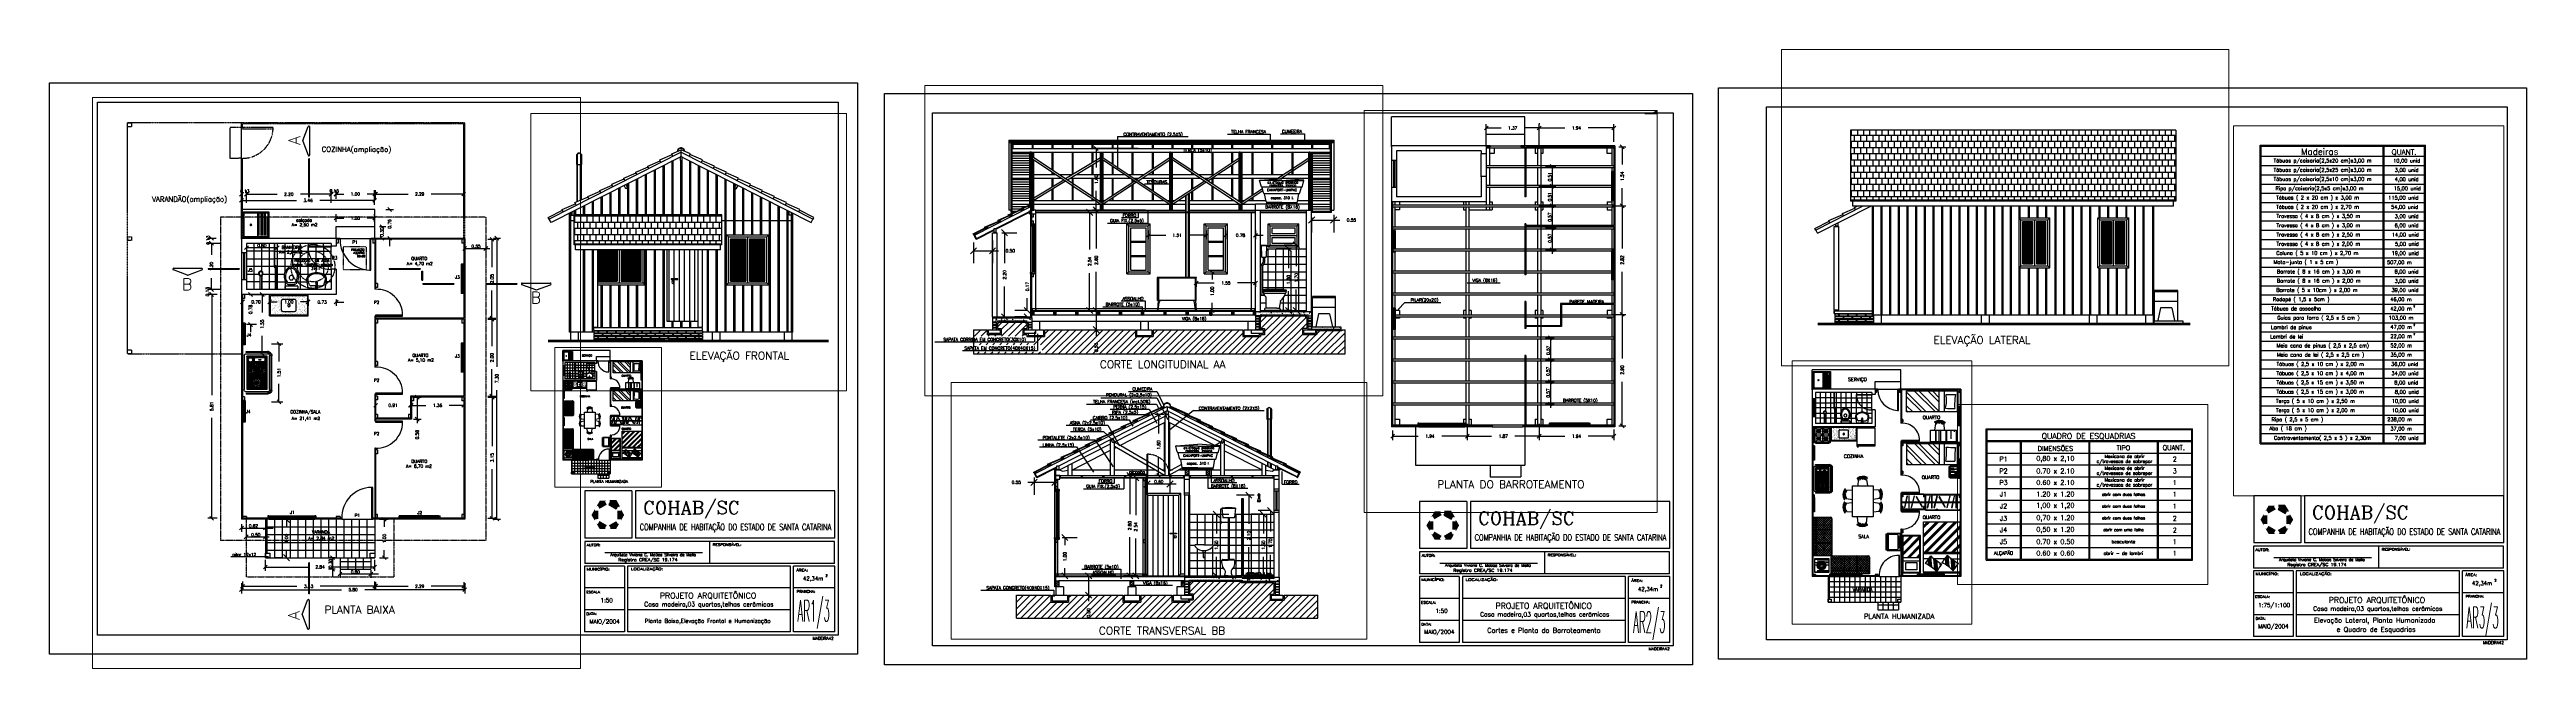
# Paper-space layout 'Layout1' of a CAD drawing. Extents: x -1263 to 24, y 95 to 417.
# The model-space entities are those that its viewports show. They can reach past a viewport. Long polylines and large blocks are cut down to what shows.
import ezdxf
from ezdxf.enums import TextEntityAlignment as Align

# ---------------------------------------------------------------- set-up
doc = ezdxf.new("R2010")
doc.units = 0
doc.linetypes.add('DASHED2', pattern=[0.375, 0.25, -0.125])
doc.layers.get('0').update_dxf_attribs({"linetype": 'CONTINUOUS'})
doc.layers.get('DEFPOINTS').update_dxf_attribs({"linetype": 'CONTINUOUS'})
for name, color, linetype in [('APARELHO', 1, 'CONTINUOUS'), ('APARELHOS', 1, 'CONTINUOUS'), ('ARMÁRIOS', 23, 'CONTINUOUS'), ('AZULEJO', 30, 'CONTINUOUS'), ('CANO', 1, 'CONTINUOUS'), ('CONCRETO', 5, 'CONTINUOUS'), ('COTAS', 244, 'CONTINUOUS'), ('DIM', 244, 'CONTINUOUS'), ('EQUIPAMENTO', 244, 'CONTINUOUS'), ('EQUIPAMENTOS', 1, 'CONTINUOUS'), ('JANELA', 5, 'CONTINUOUS'), ('LOGO', 7, 'CONTINUOUS'), ('MADEIRAME', 244, 'CONTINUOUS'), ('PAREDALV', 7, 'CONTINUOUS'), ('PAREDE', 250, 'CONTINUOUS'), ('PEDRA', 250, 'CONTINUOUS'), ('PEN7', 7, 'CONTINUOUS'), ('PISO', 30, 'CONTINUOUS'), ('PORTA', 1, 'CONTINUOUS'), ('PORTAS', 1, 'CONTINUOUS'), ('SELO', 5, 'CONTINUOUS'), ('SETA', 3, 'CONTINUOUS'), ('TELHADO', 1, 'CONTINUOUS'), ('TEXTO', 244, 'CONTINUOUS'), ('VASO', 7, 'CONTINUOUS'), ('VEGETAÇÃO', 92, 'CONTINUOUS'), ('VIEW', 7, 'CONTINUOUS'), ('VISTA', 244, 'CONTINUOUS'), ('VISTAL', 30, 'CONTINUOUS'), ('VISTAP', 244, 'CONTINUOUS')]:
    doc.layers.add(name, color=color, linetype=linetype)
doc.styles.add('ROMANC', font='romanc.shx', dxfattribs={"height": 0.08})
doc.dimstyles.new('ROMANC', dxfattribs={"dimscale": 2, "dimtxt": 1, "dimasz": 0.05, "dimexe": 0.05, "dimexo": 0.0625, "dimgap": 0.09, "dimtad": 0, "dimzin": 0, "dimtxsty": 'ROMANC', "dimblk1": 'OBLIQUE', "dimblk2": 'OBLIQUE', "dimsah": 1, "dimcen": 0.09, "dimse1": 1, "dimse2": 1, "dimsd1": 1, "dimsd2": 1, "dimclrd": 244, "dimclre": 244, "dimclrt": 244, "dimazin": 3, "dimtfac": 1, "dimtdec": 4, "dimtofl": 0, "dimtmove": 0, "dimatfit": 3, "dimtolj": 1, "dimtzin": 0})
doc.dimstyles.get("Standard").update_dxf_attribs({"dimscale": 2, "dimtxt": 0.18, "dimasz": 0.08, "dimexe": 0.16, "dimexo": 0.0625, "dimgap": 0.09, "dimtad": 0, "dimtih": 1, "dimtoh": 1, "dimzin": 0, "dimtxsty": 'ROMANC', "dimblk1": 'OBLIQUE', "dimblk2": 'OBLIQUE', "dimsah": 1, "dimcen": 0.09, "dimazin": 3, "dimtfac": 1, "dimtdec": 4, "dimtofl": 0, "dimtmove": 0, "dimatfit": 3, "dimtolj": 1, "dimtzin": 0})

# ---------------------------------------------------------------- blocks, each defined once
blk = doc.blocks.new('*X4')
at = {"color": 0, "linetype": 'CONTINUOUS'}
for p, q in [((5.832, -1.367), (5.832, -1.367)), ((5.852, -1.301), (5.852, -1.301)), ((5.854, -1.381), (5.854, -1.381)), ((5.887, -1.309), (5.887, -1.309)), ((5.889, -1.304), (5.889, -1.304)), ((5.89, -1.406), (5.89, -1.406)), ((5.955, -1.356), (5.955, -1.356)), ((5.958, -1.338), (5.958, -1.338)), ((5.967, -1.347), (5.967, -1.347)), ((5.988, -1.367), (5.988, -1.367)), ((6.009, -1.381), (6.009, -1.381)), ((6.01, -1.387), (6.01, -1.387)), ((6.015, -1.31), (6.015, -1.31)), ((6.018, -1.406), (6.018, -1.406)), ((6.033, -1.407), (6.033, -1.407)), ((6.045, -1.304), (6.045, -1.304)), ((6.073, -1.401), (6.073, -1.401)), ((6.086, -1.355), (6.086, -1.355)), ((6.117, -1.303), (6.117, -1.303)), ((6.141, -1.392), (6.141, -1.392)), ((6.144, -1.367), (6.144, -1.367)), ((6.15, -1.305), (6.15, -1.305)), ((6.153, -1.402), (6.153, -1.402)), ((6.161, -1.343), (6.161, -1.343)), ((6.165, -1.38), (6.165, -1.38)), ((6.167, -1.389), (6.167, -1.389)), ((6.2, -1.303), (6.2, -1.303)), ((6.208, -1.383), (6.208, -1.383)), ((6.21, -1.388), (6.21, -1.388)), ((6.213, -1.355), (6.213, -1.355)), ((6.22, -1.397), (6.22, -1.397)), ((6.276, -1.375), (6.276, -1.375)), ((6.281, -1.303), (6.281, -1.303)), ((6.284, -1.4), (6.284, -1.4)), ((6.3, -1.367), (6.3, -1.367)), ((6.302, -1.371), (6.302, -1.371)), ((6.321, -1.38), (6.321, -1.38)), ((5.832, -1.747), (5.832, -1.747)), ((5.835, -1.843), (5.835, -1.843)), ((5.838, -1.868), (5.838, -1.868)), ((5.85, -1.56), (5.85, -1.56)), ((5.854, -1.68), (5.854, -1.68)), ((5.856, -1.689), (5.856, -1.689)), ((5.86, -1.431), (5.86, -1.431)), ((5.862, -1.614), (5.862, -1.614)), ((5.867, -1.8), (5.867, -1.8)), ((5.871, -1.622), (5.871, -1.622)), ((5.872, -1.428), (5.872, -1.428)), ((5.873, -1.493), (5.873, -1.493)), ((5.876, -1.816), (5.876, -1.816)), ((5.893, -1.502), (5.893, -1.502)), ((5.894, -1.506), (5.894, -1.506)), ((5.895, -1.805), (5.895, -1.805)), ((5.896, -1.683), (5.896, -1.683)), ((5.897, -1.598), (5.897, -1.598)), ((5.898, -1.424), (5.898, -1.424)), ((5.9, -1.695), (5.9, -1.695)), ((5.902, -1.812), (5.902, -1.812)), ((5.903, -1.791), (5.903, -1.791)), ((5.91, -1.476), (5.91, -1.476)), ((5.913, -1.618), (5.913, -1.618)), ((5.915, -1.662), (5.915, -1.662)), ((5.917, -1.846), (5.917, -1.846)), ((5.918, -1.551), (5.918, -1.551)), ((5.919, -1.485), (5.919, -1.485)), ((5.926, -1.854), (5.926, -1.854)), ((5.929, -1.429), (5.929, -1.429)), ((5.939, -1.419), (5.939, -1.419)), ((5.944, -1.548), (5.944, -1.548)), ((5.958, -1.453), (5.958, -1.453)), ((5.961, -1.549), (5.961, -1.549)), ((5.962, -1.524), (5.962, -1.524)), ((5.97, -1.554), (5.97, -1.554)), ((5.985, -1.542), (5.985, -1.542)), ((6.007, -1.41), (6.007, -1.41)), ((6.012, -1.57), (6.012, -1.57)), ((6.021, -1.503), (6.021, -1.503)), ((6.021, -1.578), (6.021, -1.578)), ((6.029, -1.492), (6.029, -1.492)), ((6.05, -1.506), (6.05, -1.506)), ((6.053, -1.533), (6.053, -1.533)), ((6.06, -1.432), (6.06, -1.432)), ((6.067, -1.802), (6.067, -1.802)), ((6.069, -1.441), (6.069, -1.441)), ((6.076, -1.81), (6.076, -1.81)), ((6.077, -1.789), (6.077, -1.789)), ((6.079, -1.53), (6.079, -1.53)), ((6.085, -1.429), (6.085, -1.429)), ((6.089, -1.451), (6.089, -1.451)), ((6.092, -1.547), (6.092, -1.547)), ((6.113, -1.481), (6.113, -1.481)), ((6.119, -1.525), (6.119, -1.525)), ((6.126, -1.554), (6.126, -1.554)), ((6.156, -1.498), (6.156, -1.498)), ((6.163, -1.526), (6.163, -1.526)), ((6.172, -1.535), (6.172, -1.535)), ((6.184, -1.492), (6.184, -1.492)), ((6.187, -1.516), (6.187, -1.516)), ((6.205, -1.505), (6.205, -1.505)), ((6.213, -1.512), (6.213, -1.512)), ((6.215, -1.574), (6.215, -1.574)), ((6.217, -1.452), (6.217, -1.452)), ((6.22, -1.548), (6.22, -1.548)), ((6.233, -1.639), (6.233, -1.639)), ((6.241, -1.429), (6.241, -1.429)), ((6.246, -1.631), (6.246, -1.631)), ((6.254, -1.507), (6.254, -1.507)), ((6.259, -1.636), (6.259, -1.636)), ((6.263, -1.437), (6.263, -1.437)), ((6.265, -1.62), (6.265, -1.62)), ((6.265, -1.742), (6.265, -1.742)), ((6.27, -1.806), (6.27, -1.806)), ((6.274, -1.629), (6.274, -1.629)), ((6.28, -1.762), (6.28, -1.762)), ((6.281, -1.554), (6.281, -1.554)), ((6.286, -1.756), (6.286, -1.756)), ((6.287, -1.496), (6.287, -1.496)), ((6.29, -1.593), (6.29, -1.593)), ((6.293, -1.689), (6.293, -1.689)), ((6.297, -1.785), (6.297, -1.785)), ((6.3, -1.63), (6.3, -1.63)), ((6.305, -1.868), (6.305, -1.868)), ((6.306, -1.759), (6.306, -1.759)), ((6.313, -1.482), (6.313, -1.482)), ((6.318, -1.668), (6.318, -1.668)), ((6.32, -1.852), (6.32, -1.852)), ((6.322, -1.491), (6.322, -1.491)), ((6.322, -1.498), (6.322, -1.498)), ((6.322, -1.679), (6.322, -1.679)), ((6.329, -1.86), (6.329, -1.86)), ((5.83, -2.13), (5.83, -2.13)), ((5.833, -2.08), (5.833, -2.08)), ((5.839, -1.939), (5.839, -1.939)), ((5.842, -2.036), (5.842, -2.036)), ((5.845, -2.132), (5.845, -2.132)), ((5.848, -2.228), (5.848, -2.228)), ((5.854, -1.948), (5.854, -1.948)), ((5.859, -1.882), (5.859, -1.882)), ((5.859, -2.077), (5.859, -2.077)), ((5.86, -2.181), (5.86, -2.181)), ((5.869, -1.983), (5.869, -1.983)), ((5.874, -2.17), (5.874, -2.17)), ((5.878, -1.992), (5.878, -1.992)), ((5.879, -1.994), (5.879, -1.994)), ((5.879, -2.203), (5.879, -2.203)), ((5.9, -2.007), (5.9, -2.007)), ((5.9, -2.071), (5.9, -2.071)), ((5.905, -2.2), (5.905, -2.2)), ((5.906, -1.887), (5.906, -1.887)), ((5.909, -1.984), (5.909, -1.984)), ((5.912, -2.08), (5.912, -2.08)), ((5.915, -2.176), (5.915, -2.176)), ((5.919, -2.119), (5.919, -2.119)), ((5.921, -2.032), (5.921, -2.032)), ((5.922, -1.939), (5.922, -1.939)), ((5.923, -2.215), (5.923, -2.215)), ((5.933, -2.224), (5.933, -2.224)), ((5.94, -2.132), (5.94, -2.132)), ((5.946, -2.195), (5.946, -2.195)), ((5.959, -2.244), (5.959, -2.244)), ((5.968, -2.062), (5.968, -2.062)), ((5.971, -2.077), (5.971, -2.077)), ((5.976, -2.055), (5.976, -2.055)), ((5.977, -2.031), (5.977, -2.031)), ((5.98, -2.086), (5.98, -2.086)), ((5.98, -2.127), (5.98, -2.127)), ((5.98, -2.258), (5.98, -2.258)), ((5.983, -2.223), (5.983, -2.223)), ((5.994, -2.059), (5.994, -2.059)), ((6.014, -2.186), (6.014, -2.186)), ((6.016, -2.181), (6.016, -2.181)), ((6.024, -2.126), (6.024, -2.126)), ((6.034, -1.993), (6.034, -1.993)), ((6.035, -2.054), (6.035, -2.054)), ((6.037, -1.984), (6.037, -1.984)), ((6.04, -2.081), (6.04, -2.081)), ((6.04, -2.182), (6.04, -2.182)), ((6.043, -2.177), (6.043, -2.177)), ((6.055, -2.007), (6.055, -2.007)), ((6.072, -1.988), (6.072, -1.988)), ((6.074, -2.171), (6.074, -2.171)), ((6.075, -2.119), (6.075, -2.119)), ((6.081, -2.177), (6.081, -2.177)), ((6.083, -2.18), (6.083, -2.18)), ((6.096, -2.132), (6.096, -2.132)), ((6.103, -2.045), (6.103, -2.045)), ((6.108, -2.029), (6.108, -2.029)), ((6.111, -2.125), (6.111, -2.125)), ((6.114, -2.222), (6.114, -2.222)), ((6.115, -2.244), (6.115, -2.244)), ((6.122, -2.033), (6.122, -2.033)), ((6.126, -2.22), (6.126, -2.22)), ((6.129, -2.041), (6.129, -2.041)), ((6.131, -2.042), (6.131, -2.042)), ((6.131, -2.055), (6.131, -2.055)), ((6.136, -2.257), (6.136, -2.257)), ((6.149, -2.168), (6.149, -2.168)), ((6.169, -2.036), (6.169, -2.036)), ((6.172, -1.98), (6.172, -1.98)), ((6.172, -2.18), (6.172, -2.18)), ((6.174, -2.082), (6.174, -2.082)), ((6.175, -2.076), (6.175, -2.076)), ((6.175, -2.165), (6.175, -2.165)), ((6.178, -2.172), (6.178, -2.172)), ((6.19, -1.993), (6.19, -1.993)), ((6.211, -2.007), (6.211, -2.007)), ((6.215, -2.159), (6.215, -2.159)), ((6.224, -2.127), (6.224, -2.127)), ((6.23, -2.118), (6.23, -2.118)), ((6.232, -1.933), (6.232, -1.933)), ((6.233, -2.136), (6.233, -2.136)), ((6.236, -2.03), (6.236, -2.03)), ((6.237, -2.027), (6.237, -2.027)), ((6.239, -2.126), (6.239, -2.126)), ((6.242, -2.222), (6.242, -2.222)), ((6.247, -1.93), (6.247, -1.93)), ((6.252, -2.132), (6.252, -2.132)), ((6.258, -1.895), (6.258, -1.895)), ((6.263, -2.024), (6.263, -2.024)), ((6.271, -2.244), (6.271, -2.244)), ((6.272, -1.99), (6.272, -1.99)), ((6.277, -2.176), (6.277, -2.176)), ((6.281, -1.998), (6.281, -1.998)), ((6.283, -2.15), (6.283, -2.15)), ((6.287, -2.055), (6.287, -2.055)), ((6.292, -2.257), (6.292, -2.257)), ((6.3, -1.882), (6.3, -1.882)), ((6.303, -1.978), (6.303, -1.978)), ((6.304, -2.018), (6.304, -2.018)), ((6.306, -2.074), (6.306, -2.074)), ((6.309, -2.147), (6.309, -2.147)), ((6.309, -2.171), (6.309, -2.171)), ((6.325, -2.038), (6.325, -2.038)), ((6.326, -1.881), (6.326, -1.881)), ((6.326, -1.886), (6.326, -1.886)), ((6.327, -2.18), (6.327, -2.18)), ((6.327, -2.221), (6.327, -2.221)), ((6.336, -2.23), (6.336, -2.23))]:
    blk.add_line(p, q, dxfattribs=at)
blk = doc.blocks.new('_OBLIQUE')
at = {"color": 0, "linetype": 'BYBLOCK'}
blk.add_line((-0.5, -0.5), (0.5, 0.5), dxfattribs=at)
blk = doc.blocks.new('*D27')
at = {"color": 0, "linetype": 'BYBLOCK'}
for p, q in [((-28.329, -1.765), (-28.524, -1.765)), ((-28.204, -1.765), (-28.204, -1.963)), ((-28.329, -2.765), (-28.524, -2.765)), ((-28.204, -2.765), (-28.204, -2.567))]:
    blk.add_line(p, q, dxfattribs=at)
at = {"layer": 'DEFPOINTS', "color": 0, "linetype": 'BYBLOCK'}
for p in [(-28.204, -1.765), (-28.204, -2.765), (-28.204, -2.765)]:
    blk.add_point(p, dxfattribs=at)
at = {"color": 0, "linetype": 'BYBLOCK', "xscale": 0.16, "yscale": 0.16, "zscale": 0.16}
for p, rotation in [((-28.204, -1.765), 90), ((-28.204, -2.765), 270)]:
    blk.add_blockref('_OBLIQUE', p, dxfattribs=dict(at, rotation=rotation))
at = {"color": 0, "linetype": 'BYBLOCK', "insert": (-28.204, -2.265), "char_height": 0.08, "attachment_point": 5, "rotation": 90, "style": 'ROMANC'}
blk.add_mtext('\\A1;1.00', dxfattribs=at)
blk = doc.blocks.new('*D28')
at = {"color": 244, "linetype": 'BYBLOCK'}
for p, q in [((-31.996, 16.427), (-31.996, 16.143)), ((-31.996, 16.243), (-30.881, 16.243)), ((-29.155, 16.243), (-30.269, 16.243)), ((-29.155, 16.427), (-29.155, 16.143))]:
    blk.add_line(p, q, dxfattribs=at)
at = {"layer": 'DEFPOINTS', "color": 0, "linetype": 'BYBLOCK'}
for p in [(-31.996, 16.552), (-29.155, 16.552), (-29.155, 16.243)]:
    blk.add_point(p, dxfattribs=at)
at = {"color": 244, "linetype": 'BYBLOCK', "xscale": 0.1, "yscale": 0.1, "zscale": 0.1, "rotation": 180}
blk.add_blockref('_OBLIQUE', (-31.996, 16.243), dxfattribs=at)
at = {"color": 244, "linetype": 'BYBLOCK', "xscale": 0.1, "yscale": 0.1, "zscale": 0.1}
blk.add_blockref('_OBLIQUE', (-29.155, 16.243), dxfattribs=at)
at = {"color": 244, "linetype": 'BYBLOCK', "insert": (-30.575, 16.243), "char_height": 0.08, "attachment_point": 5, "style": 'ROMANC'}
blk.add_mtext('\\A1;2.84', dxfattribs=at)
blk = doc.blocks.new('*D32')
at = {"color": 244, "linetype": 'BYBLOCK'}
for p, q in [((-29.03, 17.552), (-28.804, 17.552)), ((-28.904, 17.552), (-28.904, 17.354)), ((-29.03, 16.552), (-28.804, 16.552)), ((-28.904, 16.552), (-28.904, 16.75))]:
    blk.add_line(p, q, dxfattribs=at)
at = {"layer": 'DEFPOINTS', "color": 0, "linetype": 'BYBLOCK'}
for p in [(-29.155, 17.552), (-29.155, 16.552), (-28.904, 16.552)]:
    blk.add_point(p, dxfattribs=at)
at = {"color": 244, "linetype": 'BYBLOCK', "xscale": 0.1, "yscale": 0.1, "zscale": 0.1}
for p, rotation in [((-28.904, 17.552), 90), ((-28.904, 16.552), 270)]:
    blk.add_blockref('_OBLIQUE', p, dxfattribs=dict(at, rotation=rotation))
at = {"color": 244, "linetype": 'BYBLOCK', "insert": (-28.904, 17.052), "char_height": 0.08, "attachment_point": 5, "rotation": 90, "style": 'ROMANC'}
blk.add_mtext('\\A1;1.00', dxfattribs=at)
blk = doc.blocks.new('*D33')
at = {"color": 244, "linetype": 'BYBLOCK'}
for p, q in [((-32.615, 25.727), (-32.615, 25.938)), ((-32.615, 25.838), (-31.187, 25.838)), ((-29.155, 25.838), (-30.583, 25.838)), ((-29.155, 25.727), (-29.155, 25.938))]:
    blk.add_line(p, q, dxfattribs=at)
at = {"layer": 'DEFPOINTS', "color": 0, "linetype": 'BYBLOCK'}
for p in [(-29.155, 25.838), (-32.615, 25.602), (-29.155, 25.602)]:
    blk.add_point(p, dxfattribs=at)
at = {"color": 244, "linetype": 'BYBLOCK', "xscale": 0.1, "yscale": 0.1, "zscale": 0.1, "rotation": 180}
blk.add_blockref('_OBLIQUE', (-32.615, 25.838), dxfattribs=at)
at = {"color": 244, "linetype": 'BYBLOCK', "xscale": 0.1, "yscale": 0.1, "zscale": 0.1}
blk.add_blockref('_OBLIQUE', (-29.155, 25.838), dxfattribs=at)
at = {"color": 244, "linetype": 'BYBLOCK', "insert": (-30.885, 25.838), "char_height": 0.08, "attachment_point": 5, "style": 'ROMANC'}
blk.add_mtext('\\A1;3.46', dxfattribs=at)
blk = doc.blocks.new('*D34')
at = {"color": 244, "linetype": 'BYBLOCK'}
for p, q in [((-29.03, 25.602), (-28.831, 25.602)), ((-28.931, 25.602), (-28.931, 25.602)), ((-29.03, 24.852), (-28.831, 24.852)), ((-28.931, 24.852), (-28.931, 24.652))]:
    blk.add_line(p, q, dxfattribs=at)
at = {"layer": 'DEFPOINTS', "color": 0, "linetype": 'BYBLOCK'}
for p in [(-29.155, 25.602), (-29.155, 24.852), (-28.931, 24.852)]:
    blk.add_point(p, dxfattribs=at)
at = {"color": 244, "linetype": 'BYBLOCK', "xscale": 0.1, "yscale": 0.1, "zscale": 0.1}
for p, rotation in [((-28.931, 25.602), 270), ((-28.931, 24.852), 90)]:
    blk.add_blockref('_OBLIQUE', p, dxfattribs=dict(at, rotation=rotation))
at = {"color": 244, "linetype": 'BYBLOCK', "insert": (-28.931, 25.227), "char_height": 0.08, "attachment_point": 5, "rotation": 90, "style": 'ROMANC'}
blk.add_mtext('\\A1;0.75', dxfattribs=at)
blk = doc.blocks.new('*D35')
at = {"color": 244, "linetype": 'BYBLOCK'}
for p, q in [((-30.155, 25.282), (-30.155, 25.479)), ((-30.155, 25.379), (-29.957, 25.379)), ((-29.155, 25.379), (-29.353, 25.379)), ((-29.155, 25.282), (-29.155, 25.479))]:
    blk.add_line(p, q, dxfattribs=at)
at = {"layer": 'DEFPOINTS', "color": 0, "linetype": 'BYBLOCK'}
for p in [(-29.155, 25.379), (-30.155, 25.157), (-29.155, 25.157)]:
    blk.add_point(p, dxfattribs=at)
at = {"color": 244, "linetype": 'BYBLOCK', "xscale": 0.1, "yscale": 0.1, "zscale": 0.1, "rotation": 180}
blk.add_blockref('_OBLIQUE', (-30.155, 25.379), dxfattribs=at)
at = {"color": 244, "linetype": 'BYBLOCK', "xscale": 0.1, "yscale": 0.1, "zscale": 0.1}
blk.add_blockref('_OBLIQUE', (-29.155, 25.379), dxfattribs=at)
at = {"color": 244, "linetype": 'BYBLOCK', "insert": (-29.655, 25.379), "char_height": 0.08, "attachment_point": 5, "style": 'ROMANC'}
blk.add_mtext('\\A1;1.00', dxfattribs=at)
blk = doc.blocks.new('*D36')
at = {"color": 244, "linetype": 'BYBLOCK'}
for p, q in [((-31.885, 23.267), (-31.885, 23.101)), ((-31.885, 23.201), (-31.687, 23.201)), ((-30.885, 23.201), (-31.083, 23.201)), ((-30.885, 23.267), (-30.885, 23.101))]:
    blk.add_line(p, q, dxfattribs=at)
at = {"layer": 'DEFPOINTS', "color": 0, "linetype": 'BYBLOCK'}
for p in [(-31.885, 23.392), (-30.885, 23.392), (-30.885, 23.201)]:
    blk.add_point(p, dxfattribs=at)
at = {"color": 244, "linetype": 'BYBLOCK', "xscale": 0.1, "yscale": 0.1, "zscale": 0.1, "rotation": 180}
blk.add_blockref('_OBLIQUE', (-31.885, 23.201), dxfattribs=at)
at = {"color": 244, "linetype": 'BYBLOCK', "xscale": 0.1, "yscale": 0.1, "zscale": 0.1}
blk.add_blockref('_OBLIQUE', (-30.885, 23.201), dxfattribs=at)
at = {"color": 244, "linetype": 'BYBLOCK', "insert": (-31.385, 23.201), "char_height": 0.08, "attachment_point": 5, "style": 'ROMANC'}
blk.add_mtext('\\A1;1.00', dxfattribs=at)
blk = doc.blocks.new('*D37')
at = {"color": 244, "linetype": 'BYBLOCK'}
for p, q in [((-30.885, 23.267), (-30.885, 23.096)), ((-30.885, 23.196), (-30.885, 23.196)), ((-30.155, 23.267), (-30.155, 23.096)), ((-30.155, 23.196), (-29.955, 23.196))]:
    blk.add_line(p, q, dxfattribs=at)
at = {"layer": 'DEFPOINTS', "color": 0, "linetype": 'BYBLOCK'}
for p in [(-30.885, 23.392), (-30.155, 23.392), (-30.155, 23.196)]:
    blk.add_point(p, dxfattribs=at)
at = {"color": 244, "linetype": 'BYBLOCK', "xscale": 0.1, "yscale": 0.1, "zscale": 0.1}
blk.add_blockref('_OBLIQUE', (-30.885, 23.196), dxfattribs=at)
at = {"color": 244, "linetype": 'BYBLOCK', "xscale": 0.1, "yscale": 0.1, "zscale": 0.1, "rotation": 180}
blk.add_blockref('_OBLIQUE', (-30.155, 23.196), dxfattribs=at)
at = {"color": 244, "linetype": 'BYBLOCK', "insert": (-30.52, 23.196), "char_height": 0.08, "attachment_point": 5, "style": 'ROMANC'}
blk.add_mtext('\\A1;0.73', dxfattribs=at)
blk = doc.blocks.new('*D38')
at = {"color": 244, "linetype": 'BYBLOCK'}
for p, q in [((-32.59, 23.267), (-32.59, 23.101)), ((-32.59, 23.201), (-32.59, 23.201)), ((-31.885, 23.267), (-31.885, 23.101)), ((-31.885, 23.201), (-31.685, 23.201))]:
    blk.add_line(p, q, dxfattribs=at)
at = {"layer": 'DEFPOINTS', "color": 0, "linetype": 'BYBLOCK'}
for p in [(-32.59, 23.392), (-31.885, 23.392), (-31.885, 23.201)]:
    blk.add_point(p, dxfattribs=at)
at = {"color": 244, "linetype": 'BYBLOCK', "xscale": 0.1, "yscale": 0.1, "zscale": 0.1}
blk.add_blockref('_OBLIQUE', (-32.59, 23.201), dxfattribs=at)
at = {"color": 244, "linetype": 'BYBLOCK', "xscale": 0.1, "yscale": 0.1, "zscale": 0.1, "rotation": 180}
blk.add_blockref('_OBLIQUE', (-31.885, 23.201), dxfattribs=at)
at = {"color": 244, "linetype": 'BYBLOCK', "insert": (-32.237, 23.201), "char_height": 0.08, "attachment_point": 5, "style": 'ROMANC'}
blk.add_mtext('\\A1;0.70', dxfattribs=at)
blk = doc.blocks.new('*D39')
at = {"color": 244, "linetype": 'BYBLOCK'}
for p, q in [((-28.2, 20.602), (-28.2, 20.412)), ((-28.2, 20.512), (-27.822, 20.512)), ((-26.84, 20.512), (-27.218, 20.512)), ((-26.84, 20.602), (-26.84, 20.412))]:
    blk.add_line(p, q, dxfattribs=at)
at = {"layer": 'DEFPOINTS', "color": 0, "linetype": 'BYBLOCK'}
for p in [(-28.2, 20.727), (-26.84, 20.727), (-28.2, 20.512)]:
    blk.add_point(p, dxfattribs=at)
at = {"color": 244, "linetype": 'BYBLOCK', "xscale": 0.1, "yscale": 0.1, "zscale": 0.1, "rotation": 180}
blk.add_blockref('_OBLIQUE', (-28.2, 20.512), dxfattribs=at)
at = {"color": 244, "linetype": 'BYBLOCK', "xscale": 0.1, "yscale": 0.1, "zscale": 0.1}
blk.add_blockref('_OBLIQUE', (-26.84, 20.512), dxfattribs=at)
at = {"color": 244, "linetype": 'BYBLOCK', "insert": (-27.52, 20.512), "char_height": 0.08, "attachment_point": 5, "style": 'ROMANC'}
blk.add_mtext('\\A1;1.36', dxfattribs=at)
blk = doc.blocks.new('*D40')
at = {"color": 244, "linetype": 'BYBLOCK'}
for p, q in [((-29.13, 20.677), (-29.13, 20.387)), ((-29.13, 20.487), (-29.13, 20.487)), ((-28.225, 20.627), (-28.225, 20.387)), ((-28.225, 20.487), (-28.025, 20.487))]:
    blk.add_line(p, q, dxfattribs=at)
at = {"layer": 'DEFPOINTS', "color": 0, "linetype": 'BYBLOCK'}
for p in [(-29.13, 20.802), (-28.225, 20.752), (-28.225, 20.487)]:
    blk.add_point(p, dxfattribs=at)
at = {"color": 244, "linetype": 'BYBLOCK', "xscale": 0.1, "yscale": 0.1, "zscale": 0.1}
blk.add_blockref('_OBLIQUE', (-29.13, 20.487), dxfattribs=at)
at = {"color": 244, "linetype": 'BYBLOCK', "xscale": 0.1, "yscale": 0.1, "zscale": 0.1, "rotation": 180}
blk.add_blockref('_OBLIQUE', (-28.225, 20.487), dxfattribs=at)
at = {"color": 244, "linetype": 'BYBLOCK', "insert": (-28.677, 20.487), "char_height": 0.08, "attachment_point": 5, "style": 'ROMANC'}
blk.add_mtext('\\A1;0.91', dxfattribs=at)
blk = doc.blocks.new('*D41')
at = {"color": 244, "linetype": 'BYBLOCK'}
for p, q in [((-28.075, 20.727), (-27.879, 20.727)), ((-27.979, 20.727), (-27.979, 20.152)), ((-28.075, 20.152), (-27.879, 20.152)), ((-27.979, 20.152), (-27.979, 20.052))]:
    blk.add_line(p, q, dxfattribs=at)
at = {"layer": 'DEFPOINTS', "color": 0, "linetype": 'BYBLOCK'}
for p in [(-28.2, 20.727), (-28.2, 20.152), (-27.979, 20.152)]:
    blk.add_point(p, dxfattribs=at)
at = {"color": 244, "linetype": 'BYBLOCK', "xscale": 0.1, "yscale": 0.1, "zscale": 0.1}
for p, rotation in [((-27.979, 20.727), 90), ((-27.979, 20.152), 270)]:
    blk.add_blockref('_OBLIQUE', p, dxfattribs=dict(at, rotation=rotation))
at = {"color": 244, "linetype": 'BYBLOCK', "insert": (-27.979, 19.75), "char_height": 0.08, "attachment_point": 5, "rotation": 90, "style": 'ROMANC'}
blk.add_mtext('\\A1;0.58', dxfattribs=at)
blk = doc.blocks.new('*D42')
at = {"color": 244, "linetype": 'BYBLOCK'}
for p, q in [((-29.13, 24.952), (-29.13, 25.176)), ((-29.13, 25.076), (-28.287, 25.076)), ((-26.84, 25.076), (-27.683, 25.076)), ((-26.84, 24.952), (-26.84, 25.176))]:
    blk.add_line(p, q, dxfattribs=at)
at = {"layer": 'DEFPOINTS', "color": 0, "linetype": 'BYBLOCK'}
for p in [(-26.84, 25.076), (-29.13, 24.827), (-26.84, 24.827)]:
    blk.add_point(p, dxfattribs=at)
at = {"color": 244, "linetype": 'BYBLOCK', "xscale": 0.1, "yscale": 0.1, "zscale": 0.1, "rotation": 180}
blk.add_blockref('_OBLIQUE', (-29.13, 25.076), dxfattribs=at)
at = {"color": 244, "linetype": 'BYBLOCK', "xscale": 0.1, "yscale": 0.1, "zscale": 0.1}
blk.add_blockref('_OBLIQUE', (-26.84, 25.076), dxfattribs=at)
at = {"color": 244, "linetype": 'BYBLOCK', "insert": (-27.985, 25.076), "char_height": 0.08, "attachment_point": 5, "style": 'ROMANC'}
blk.add_mtext('\\A1;2.29', dxfattribs=at)
blk = doc.blocks.new('*D43')
at = {"color": 244, "linetype": 'BYBLOCK'}
for p, q in [((-30.155, 24.952), (-30.155, 25.177)), ((-30.155, 25.077), (-29.957, 25.077)), ((-29.155, 25.077), (-29.353, 25.077)), ((-29.155, 24.952), (-29.155, 25.177))]:
    blk.add_line(p, q, dxfattribs=at)
at = {"layer": 'DEFPOINTS', "color": 0, "linetype": 'BYBLOCK'}
for p in [(-30.155, 25.077), (-30.155, 24.827), (-29.155, 24.827)]:
    blk.add_point(p, dxfattribs=at)
at = {"color": 244, "linetype": 'BYBLOCK', "xscale": 0.1, "yscale": 0.1, "zscale": 0.1, "rotation": 180}
blk.add_blockref('_OBLIQUE', (-30.155, 25.077), dxfattribs=at)
at = {"color": 244, "linetype": 'BYBLOCK', "xscale": 0.1, "yscale": 0.1, "zscale": 0.1}
blk.add_blockref('_OBLIQUE', (-29.155, 25.077), dxfattribs=at)
at = {"color": 244, "linetype": 'BYBLOCK', "insert": (-29.655, 25.077), "char_height": 0.08, "attachment_point": 5, "style": 'ROMANC'}
blk.add_mtext('\\A1;1.00', dxfattribs=at)
blk = doc.blocks.new('*D44')
at = {"color": 244, "linetype": 'BYBLOCK'}
for p, q in [((-32.485, 24.847), (-32.485, 25.171)), ((-32.485, 25.071), (-31.687, 25.071)), ((-30.285, 25.071), (-31.083, 25.071)), ((-30.285, 24.847), (-30.285, 25.171))]:
    blk.add_line(p, q, dxfattribs=at)
at = {"layer": 'DEFPOINTS', "color": 0, "linetype": 'BYBLOCK'}
for p in [(-32.485, 25.071), (-32.485, 24.722), (-30.285, 24.722)]:
    blk.add_point(p, dxfattribs=at)
at = {"color": 244, "linetype": 'BYBLOCK', "xscale": 0.1, "yscale": 0.1, "zscale": 0.1, "rotation": 180}
blk.add_blockref('_OBLIQUE', (-32.485, 25.071), dxfattribs=at)
at = {"color": 244, "linetype": 'BYBLOCK', "xscale": 0.1, "yscale": 0.1, "zscale": 0.1}
blk.add_blockref('_OBLIQUE', (-30.285, 25.071), dxfattribs=at)
at = {"color": 244, "linetype": 'BYBLOCK', "insert": (-31.385, 25.071), "char_height": 0.08, "attachment_point": 5, "style": 'ROMANC'}
blk.add_mtext('\\A1;2.20', dxfattribs=at)
blk = doc.blocks.new('*D45')
at = {"color": 244, "linetype": 'BYBLOCK'}
for p, q in [((-26.715, 24.827), (-26.508, 24.827)), ((-26.608, 24.827), (-26.608, 24.104)), ((-26.608, 22.777), (-26.608, 23.5)), ((-26.715, 22.777), (-26.508, 22.777))]:
    blk.add_line(p, q, dxfattribs=at)
at = {"layer": 'DEFPOINTS', "color": 0, "linetype": 'BYBLOCK'}
for p in [(-26.84, 24.827), (-26.84, 22.777), (-26.608, 22.777)]:
    blk.add_point(p, dxfattribs=at)
at = {"color": 244, "linetype": 'BYBLOCK', "xscale": 0.1, "yscale": 0.1, "zscale": 0.1}
for p, rotation in [((-26.608, 24.827), 90), ((-26.608, 22.777), 270)]:
    blk.add_blockref('_OBLIQUE', p, dxfattribs=dict(at, rotation=rotation))
at = {"color": 244, "linetype": 'BYBLOCK', "insert": (-26.608, 23.802), "char_height": 0.08, "attachment_point": 5, "rotation": 90, "style": 'ROMANC'}
blk.add_mtext('\\A1;2.05', dxfattribs=at)
blk = doc.blocks.new('*D46')
at = {"color": 244, "linetype": 'BYBLOCK'}
for p, q in [((-26.715, 22.752), (-26.51, 22.752)), ((-26.61, 22.752), (-26.61, 22.054)), ((-26.61, 20.752), (-26.61, 21.45)), ((-26.715, 20.752), (-26.51, 20.752))]:
    blk.add_line(p, q, dxfattribs=at)
at = {"layer": 'DEFPOINTS', "color": 0, "linetype": 'BYBLOCK'}
for p in [(-26.84, 22.752), (-26.84, 20.752), (-26.61, 20.752)]:
    blk.add_point(p, dxfattribs=at)
at = {"color": 244, "linetype": 'BYBLOCK', "xscale": 0.1, "yscale": 0.1, "zscale": 0.1}
for p, rotation in [((-26.61, 22.752), 90), ((-26.61, 20.752), 270)]:
    blk.add_blockref('_OBLIQUE', p, dxfattribs=dict(at, rotation=rotation))
at = {"color": 244, "linetype": 'BYBLOCK', "insert": (-26.61, 21.752), "char_height": 0.08, "attachment_point": 5, "rotation": 90, "style": 'ROMANC'}
blk.add_mtext('\\A1;2.00', dxfattribs=at)
blk = doc.blocks.new('*D47')
at = {"color": 244, "linetype": 'BYBLOCK'}
for p, q in [((-26.715, 20.727), (-26.504, 20.727)), ((-26.604, 20.727), (-26.604, 19.454)), ((-26.604, 17.577), (-26.604, 18.85)), ((-26.715, 17.577), (-26.504, 17.577))]:
    blk.add_line(p, q, dxfattribs=at)
at = {"layer": 'DEFPOINTS', "color": 0, "linetype": 'BYBLOCK'}
for p in [(-26.84, 20.727), (-26.84, 17.577), (-26.604, 17.577)]:
    blk.add_point(p, dxfattribs=at)
at = {"color": 244, "linetype": 'BYBLOCK', "xscale": 0.1, "yscale": 0.1, "zscale": 0.1}
for p, rotation in [((-26.604, 20.727), 90), ((-26.604, 17.577), 270)]:
    blk.add_blockref('_OBLIQUE', p, dxfattribs=dict(at, rotation=rotation))
at = {"color": 244, "linetype": 'BYBLOCK', "insert": (-26.604, 19.152), "char_height": 0.08, "attachment_point": 5, "rotation": 90, "style": 'ROMANC'}
blk.add_mtext('\\A1;3.15', dxfattribs=at)
blk = doc.blocks.new('*D48')
at = {"color": 244, "linetype": 'BYBLOCK'}
for p, q in [((-26.69, 24.852), (-26.508, 24.852)), ((-26.608, 24.852), (-26.608, 21.504)), ((-26.608, 17.552), (-26.608, 20.9)), ((-26.69, 17.552), (-26.508, 17.552))]:
    blk.add_line(p, q, dxfattribs=at)
at = {"layer": 'DEFPOINTS', "color": 0, "linetype": 'BYBLOCK'}
for p in [(-26.815, 24.852), (-26.608, 24.852), (-26.815, 17.552)]:
    blk.add_point(p, dxfattribs=at)
at = {"color": 244, "linetype": 'BYBLOCK', "xscale": 0.1, "yscale": 0.1, "zscale": 0.1}
for p, rotation in [((-26.608, 24.852), 90), ((-26.608, 17.552), 270)]:
    blk.add_blockref('_OBLIQUE', p, dxfattribs=dict(at, rotation=rotation))
at = {"color": 244, "linetype": 'BYBLOCK', "insert": (-26.608, 21.202), "char_height": 0.08, "attachment_point": 5, "rotation": 90, "style": 'ROMANC'}
blk.add_mtext('\\A1;7.30', dxfattribs=at)
blk = doc.blocks.new('*D49')
at = {"color": 244, "linetype": 'BYBLOCK'}
for p, q in [((-29.13, 17.452), (-29.13, 17.25)), ((-26.84, 17.452), (-26.84, 17.25)), ((-29.13, 17.35), (-28.287, 17.35)), ((-26.84, 17.35), (-27.683, 17.35))]:
    blk.add_line(p, q, dxfattribs=at)
at = {"layer": 'DEFPOINTS', "color": 0, "linetype": 'BYBLOCK'}
for p in [(-29.13, 17.577), (-26.84, 17.577), (-29.13, 17.35)]:
    blk.add_point(p, dxfattribs=at)
at = {"color": 244, "linetype": 'BYBLOCK', "xscale": 0.1, "yscale": 0.1, "zscale": 0.1, "rotation": 180}
blk.add_blockref('_OBLIQUE', (-29.13, 17.35), dxfattribs=at)
at = {"color": 244, "linetype": 'BYBLOCK', "xscale": 0.1, "yscale": 0.1, "zscale": 0.1}
blk.add_blockref('_OBLIQUE', (-26.84, 17.35), dxfattribs=at)
at = {"color": 244, "linetype": 'BYBLOCK', "insert": (-27.985, 17.35), "char_height": 0.08, "attachment_point": 5, "style": 'ROMANC'}
blk.add_mtext('\\A1;2.29', dxfattribs=at)
blk = doc.blocks.new('*D50')
at = {"color": 244, "linetype": 'BYBLOCK'}
for p, q in [((-32.59, 17.452), (-32.59, 17.224)), ((-29.155, 17.452), (-29.155, 17.224)), ((-32.59, 17.324), (-31.174, 17.324)), ((-29.155, 17.324), (-30.57, 17.324))]:
    blk.add_line(p, q, dxfattribs=at)
at = {"layer": 'DEFPOINTS', "color": 0, "linetype": 'BYBLOCK'}
for p in [(-32.59, 17.577), (-29.155, 17.577), (-32.59, 17.324)]:
    blk.add_point(p, dxfattribs=at)
at = {"color": 244, "linetype": 'BYBLOCK', "xscale": 0.1, "yscale": 0.1, "zscale": 0.1, "rotation": 180}
blk.add_blockref('_OBLIQUE', (-32.59, 17.324), dxfattribs=at)
at = {"color": 244, "linetype": 'BYBLOCK', "xscale": 0.1, "yscale": 0.1, "zscale": 0.1}
blk.add_blockref('_OBLIQUE', (-29.155, 17.324), dxfattribs=at)
at = {"color": 244, "linetype": 'BYBLOCK', "insert": (-30.872, 17.324), "char_height": 0.08, "attachment_point": 5, "style": 'ROMANC'}
blk.add_mtext('\\A1;3.43', dxfattribs=at)
blk = doc.blocks.new('*D51')
at = {"color": 244, "linetype": 'BYBLOCK'}
for p, q in [((-32.615, 17.427), (-32.615, 17.161)), ((-26.815, 17.427), (-26.815, 17.161)), ((-32.615, 17.261), (-30.017, 17.261)), ((-26.815, 17.261), (-29.413, 17.261))]:
    blk.add_line(p, q, dxfattribs=at)
at = {"layer": 'DEFPOINTS', "color": 0, "linetype": 'BYBLOCK'}
for p in [(-32.615, 17.552), (-26.815, 17.552), (-26.815, 17.261)]:
    blk.add_point(p, dxfattribs=at)
at = {"color": 244, "linetype": 'BYBLOCK', "xscale": 0.1, "yscale": 0.1, "zscale": 0.1, "rotation": 180}
blk.add_blockref('_OBLIQUE', (-32.615, 17.261), dxfattribs=at)
at = {"color": 244, "linetype": 'BYBLOCK', "xscale": 0.1, "yscale": 0.1, "zscale": 0.1}
blk.add_blockref('_OBLIQUE', (-26.815, 17.261), dxfattribs=at)
at = {"color": 244, "linetype": 'BYBLOCK', "insert": (-29.715, 17.261), "char_height": 0.08, "attachment_point": 5, "style": 'ROMANC'}
blk.add_mtext('\\A1;5.80', dxfattribs=at)
blk = doc.blocks.new('*D52')
at = {"color": 244, "linetype": 'BYBLOCK'}
for p, q in [((-32.715, 23.392), (-32.957, 23.392)), ((-32.857, 23.392), (-32.857, 20.777)), ((-32.857, 17.577), (-32.857, 20.192)), ((-32.715, 17.577), (-32.957, 17.577))]:
    blk.add_line(p, q, dxfattribs=at)
at = {"layer": 'DEFPOINTS', "color": 0, "linetype": 'BYBLOCK'}
for p in [(-32.857, 23.392), (-32.59, 23.392), (-32.59, 17.577)]:
    blk.add_point(p, dxfattribs=at)
at = {"color": 244, "linetype": 'BYBLOCK', "xscale": 0.1, "yscale": 0.1, "zscale": 0.1}
for p, rotation in [((-32.857, 23.392), 90), ((-32.857, 17.577), 270)]:
    blk.add_blockref('_OBLIQUE', p, dxfattribs=dict(at, rotation=rotation))
at = {"color": 244, "linetype": 'BYBLOCK', "insert": (-32.857, 20.485), "char_height": 0.08, "attachment_point": 5, "rotation": 90, "style": 'ROMANC'}
blk.add_mtext('\\A1;5.81', dxfattribs=at)
blk = doc.blocks.new('*X1')
at = {"color": 0, "linetype": 'DASHED2'}
for p, q in [((6.177, -3.389), (6.177, -2.889)), ((6.234, -3.389), (6.234, -2.973)), ((6.3, -3.001), (6.3, -2.889)), ((6.378, -2.971), (6.378, -2.889)), ((6.579, -3.389), (6.579, -2.97)), ((6.633, -3.389), (6.633, -2.889)), ((6.3, -3.389), (6.3, -3.255)), ((6.378, -3.186), (6.378, -3.07)), ((6.378, -3.389), (6.378, -3.285)), ((6.6, -3.389), (6.6, -3.12))]:
    blk.add_line(p, q, dxfattribs=at)
blk = doc.blocks.new('*X5')
at = {"color": 0}
for p, q in [((-82.766, 51.496), (-82.342, 51.92)), ((-82.766, 51.584), (-82.43, 51.92)), ((-82.766, 51.673), (-82.518, 51.92)), ((-82.766, 51.761), (-82.607, 51.92)), ((-82.766, 51.849), (-82.695, 51.92)), ((-82.766, 51.407), (-82.266, 51.907)), ((-82.266, 51.33), (-82.766, 51.83)), ((-82.354, 51.33), (-82.766, 51.742)), ((-82.755, 51.33), (-82.266, 51.819)), ((-82.266, 51.419), (-82.752, 51.905)), ((-82.266, 51.507), (-82.679, 51.92)), ((-82.667, 51.33), (-82.266, 51.731)), ((-82.266, 51.595), (-82.591, 51.92)), ((-82.266, 51.684), (-82.503, 51.92)), ((-82.266, 51.772), (-82.414, 51.92)), ((-82.266, 51.86), (-82.326, 51.92)), ((-82.266, 51.465), (-81.811, 51.92)), ((-82.266, 51.554), (-81.9, 51.92)), ((-82.266, 51.642), (-81.988, 51.92)), ((-82.266, 51.731), (-82.076, 51.92)), ((-82.266, 51.819), (-82.165, 51.92)), ((-82.266, 51.907), (-82.253, 51.92)), ((-82.266, 51.377), (-81.766, 51.877)), ((-81.766, 51.36), (-82.266, 51.86)), ((-81.824, 51.33), (-82.266, 51.772)), ((-81.912, 51.33), (-82.266, 51.684)), ((-81.766, 51.449), (-82.238, 51.92)), ((-82.225, 51.33), (-81.766, 51.789)), ((-81.766, 51.537), (-82.149, 51.92)), ((-82.137, 51.33), (-81.766, 51.7)), ((-81.766, 51.626), (-82.061, 51.92)), ((-81.766, 51.714), (-81.972, 51.92)), ((-81.766, 51.802), (-81.884, 51.92)), ((-81.766, 51.891), (-81.796, 51.92)), ((-81.766, 51.789), (-81.634, 51.92)), ((-81.766, 51.877), (-81.723, 51.92)), ((-81.766, 51.7), (-81.546, 51.92)), ((-81.766, 51.612), (-81.458, 51.92)), ((-81.766, 51.524), (-81.369, 51.92)), ((-81.766, 51.435), (-81.289, 51.912)), ((-81.266, 51.391), (-81.766, 51.891)), ((-81.766, 51.347), (-81.266, 51.847)), ((-81.293, 51.33), (-81.766, 51.802)), ((-81.382, 51.33), (-81.766, 51.714)), ((-81.266, 51.479), (-81.707, 51.92)), ((-81.695, 51.33), (-81.266, 51.758)), ((-81.266, 51.568), (-81.619, 51.92)), ((-81.606, 51.33), (-81.266, 51.67)), ((-81.266, 51.656), (-81.53, 51.92)), ((-81.266, 51.744), (-81.442, 51.92)), ((-81.266, 51.833), (-81.354, 51.92)), ((-82.443, 51.33), (-82.766, 51.653)), ((-82.531, 51.33), (-82.766, 51.565)), ((-82.619, 51.33), (-82.766, 51.477)), ((-82.708, 51.33), (-82.766, 51.388)), ((-82.766, 51.231), (-82.667, 51.33)), ((-82.766, 51.319), (-82.755, 51.33)), ((-82.687, 51.22), (-82.766, 51.3)), ((-82.598, 51.22), (-82.708, 51.33)), ((-82.688, 51.22), (-82.579, 51.33)), ((-82.51, 51.22), (-82.619, 51.33)), ((-82.6, 51.22), (-82.49, 51.33)), ((-82.579, 51.33), (-82.266, 51.642)), ((-82.421, 51.22), (-82.531, 51.33)), ((-82.511, 51.22), (-82.402, 51.33)), ((-82.49, 51.33), (-82.266, 51.554)), ((-82.333, 51.22), (-82.443, 51.33)), ((-82.423, 51.22), (-82.313, 51.33)), ((-82.402, 51.33), (-82.266, 51.465)), ((-82.266, 51.242), (-82.354, 51.33)), ((-82.334, 51.22), (-82.266, 51.289)), ((-82.313, 51.33), (-82.266, 51.377)), ((-82.001, 51.33), (-82.266, 51.595)), ((-82.089, 51.33), (-82.266, 51.507)), ((-82.177, 51.33), (-82.266, 51.419)), ((-82.266, 51.289), (-82.225, 51.33)), ((-82.156, 51.22), (-82.266, 51.33)), ((-82.266, 51.33), (-82.266, 51.33)), ((-82.245, 51.22), (-82.266, 51.242)), ((-82.246, 51.22), (-82.137, 51.33)), ((-82.068, 51.22), (-82.177, 51.33)), ((-82.158, 51.22), (-82.048, 51.33)), ((-81.979, 51.22), (-82.089, 51.33)), ((-82.069, 51.22), (-81.96, 51.33)), ((-82.048, 51.33), (-81.766, 51.612)), ((-81.891, 51.22), (-82.001, 51.33)), ((-81.981, 51.22), (-81.871, 51.33)), ((-81.96, 51.33), (-81.766, 51.524)), ((-81.803, 51.22), (-81.912, 51.33)), ((-81.893, 51.22), (-81.783, 51.33)), ((-81.871, 51.33), (-81.766, 51.435)), ((-81.766, 51.272), (-81.824, 51.33)), ((-81.804, 51.22), (-81.766, 51.258)), ((-81.783, 51.33), (-81.766, 51.347)), ((-81.47, 51.33), (-81.766, 51.626)), ((-81.559, 51.33), (-81.766, 51.537)), ((-81.647, 51.33), (-81.766, 51.449)), ((-81.735, 51.33), (-81.766, 51.36)), ((-81.766, 51.258), (-81.695, 51.33)), ((-81.714, 51.22), (-81.766, 51.272)), ((-81.626, 51.22), (-81.735, 51.33)), ((-81.716, 51.22), (-81.606, 51.33)), ((-81.538, 51.22), (-81.647, 51.33)), ((-81.627, 51.22), (-81.518, 51.33)), ((-81.449, 51.22), (-81.559, 51.33)), ((-81.539, 51.22), (-81.429, 51.33)), ((-81.518, 51.33), (-81.266, 51.582)), ((-81.361, 51.22), (-81.47, 51.33)), ((-81.451, 51.22), (-81.341, 51.33)), ((-81.429, 51.33), (-81.266, 51.493)), ((-81.272, 51.22), (-81.382, 51.33)), ((-81.362, 51.22), (-81.266, 51.316)), ((-81.341, 51.33), (-81.266, 51.405)), ((-81.266, 51.302), (-81.293, 51.33)), ((-81.274, 51.22), (-81.266, 51.228))]:
    blk.add_line(p, q, dxfattribs=at)
blk = doc.blocks.new('*X10')
at = {"color": 0}
for p, q in [((25.319, 35.926), (26.121, 36.728)), ((25.319, 36.456), (25.591, 36.728)), ((25.319, 36.279), (25.767, 36.728)), ((25.319, 35.749), (26.144, 36.574)), ((25.377, 35.453), (26.144, 36.221)), ((25.554, 35.453), (26.144, 36.044)), ((25.907, 35.453), (26.144, 35.69)), ((26.084, 35.453), (26.144, 35.514))]:
    blk.add_line(p, q, dxfattribs=at)
blk = doc.blocks.new('*X2')
at = {"color": 0}
for p, q in [((23.03, 2.238), (23.03, 2.268)), ((23.092, 2.238), (23.092, 2.268)), ((23.097, 2.238), (23.097, 2.268)), ((23.1, 2.238), (23.1, 2.268)), ((23.164, 2.238), (23.164, 2.268)), ((23.2, 2.238), (23.2, 2.268)), ((23.225, 2.238), (23.225, 2.268)), ((23.231, 2.238), (23.231, 2.268)), ((23.298, 2.238), (23.298, 2.25)), ((23.3, 2.238), (23.3, 2.268)), ((23.358, 2.238), (23.358, 2.268)), ((23.365, 2.238), (23.365, 2.268)), ((23.4, 2.238), (23.4, 2.268)), ((23.432, 2.238), (23.432, 2.268)), ((23.491, 2.238), (23.491, 2.268)), ((23.5, 2.238), (23.5, 2.268)), ((23.566, 2.25), (23.566, 2.268)), ((23.6, 2.238), (23.6, 2.268)), ((23.624, 2.238), (23.624, 2.268)), ((23.633, 2.238), (23.633, 2.268)), ((23.7, 2.238), (23.7, 2.268)), ((23.7, 2.238), (23.7, 2.26))]:
    blk.add_line(p, q, dxfattribs=at)
blk = doc.blocks.new('*X11')
at = {"color": 0}
for p, q in [((-14.526, 0.286), (-14.526, 0.736)), ((-14.514, 0.286), (-14.514, 0.736)), ((-14.4, 0.286), (-14.4, 0.736)), ((-14.325, 0.286), (-14.325, 0.736)), ((-14.124, 0.286), (-14.124, 0.736)), ((-14.115, 0.286), (-14.115, 0.736)), ((-14.1, 0.286), (-14.1, 0.736)), ((-13.923, 0.286), (-13.923, 0.63)), ((-13.722, 0.286), (-13.722, 0.69)), ((-13.716, 0.286), (-13.716, 0.736)), ((-13.8, 0.286), (-13.8, 0.36))]:
    blk.add_line(p, q, dxfattribs=at)
blk = doc.blocks.new('*X0')
at = {"color": 0}
for p, q in [((18.976, 4.306), (18.989, 4.306)), ((18.976, 4.306), (18.989, 4.306)), ((18.976, 4.3), (18.989, 4.3)), ((18.976, 4.239), (18.989, 4.239)), ((18.976, 4.2), (18.989, 4.2)), ((18.976, 4.173), (18.989, 4.173)), ((18.976, 4.172), (18.989, 4.172)), ((18.976, 4.105), (18.989, 4.105)), ((18.976, 4.1), (18.989, 4.1)), ((18.976, 4.04), (18.989, 4.04)), ((18.976, 4.038), (18.989, 4.038)), ((18.976, 4), (18.989, 4)), ((18.976, 3.971), (18.989, 3.971))]:
    blk.add_line(p, q, dxfattribs=at)
blk = doc.blocks.new('*X7')
at = {"color": 0}
for p, q in [((-78.609, 56.649), (-78.609, 56.951)), ((-78.6, 56.649), (-78.6, 56.951)), ((-78.542, 56.95), (-78.542, 56.951)), ((-78.52, 56.649), (-78.52, 56.951)), ((-78.5, 56.649), (-78.5, 56.9)), ((-78.475, 56.93), (-78.475, 56.951)), ((-78.475, 56.649), (-78.475, 56.83)), ((-78.408, 56.649), (-78.408, 56.951)), ((-78.4, 56.88), (-78.4, 56.951)), ((-78.387, 56.649), (-78.387, 56.951)), ((-78.341, 56.83), (-78.341, 56.951)), ((-78.3, 56.66), (-78.3, 56.951)), ((-78.274, 56.81), (-78.274, 56.951)), ((-78.254, 56.649), (-78.254, 56.951)), ((-78.207, 56.649), (-78.207, 56.951)), ((-78.2, 56.649), (-78.2, 56.94)), ((-78.542, 56.649), (-78.542, 56.81)), ((-78.4, 56.649), (-78.4, 56.68)), ((-78.341, 56.649), (-78.341, 56.69)), ((-78.274, 56.649), (-78.274, 56.71))]:
    blk.add_line(p, q, dxfattribs=at)
blk = doc.blocks.new('*X6')
at = {"color": 0}
for p, q in [((-79.209, 55.494), (-78.262, 56.442)), ((-79.209, 55.848), (-78.616, 56.442)), ((-79.209, 56.201), (-78.969, 56.442)), ((-79.209, 55.539), (-78.306, 56.442)), ((-79.209, 55.892), (-78.66, 56.442)), ((-79.209, 56.246), (-79.013, 56.442)), ((-79.209, 55.583), (-78.351, 56.442)), ((-79.209, 55.936), (-78.704, 56.442)), ((-79.209, 56.29), (-79.058, 56.442)), ((-79.191, 55.248), (-77.997, 56.442)), ((-79.147, 55.248), (-77.953, 56.442)), ((-79.103, 55.248), (-77.909, 56.442)), ((-78.837, 55.248), (-77.804, 56.281)), ((-78.793, 55.248), (-77.804, 56.237)), ((-78.749, 55.248), (-77.804, 56.193)), ((-78.484, 55.248), (-77.804, 55.928)), ((-78.44, 55.248), (-77.804, 55.884)), ((-78.396, 55.248), (-77.804, 55.839)), ((-78.13, 55.248), (-77.804, 55.574)), ((-78.086, 55.248), (-77.804, 55.53)), ((-78.042, 55.248), (-77.804, 55.486))]:
    blk.add_line(p, q, dxfattribs=at)
blk = doc.blocks.new('*X8')
at = {"color": 0}
for p, q in [((-79.772, 56.433), (-79.807, 56.831)), ((-79.732, 56.403), (-79.771, 56.852)), ((-79.136, 56.474), (-79.169, 56.852)), ((-79.095, 56.445), (-79.135, 56.897)), ((-79.055, 56.414), (-79.094, 56.857)), ((-79.015, 56.382), (-79.053, 56.82)), ((-79.972, 56.564), (-79.974, 56.585)), ((-79.932, 56.54), (-79.94, 56.637)), ((-79.812, 56.461), (-79.84, 56.785)), ((-79.691, 56.372), (-79.73, 56.813)), ((-79.57, 56.27), (-79.608, 56.711)), ((-79.533, 56.282), (-79.568, 56.681)), ((-79.5, 56.332), (-79.528, 56.654)), ((-79.466, 56.38), (-79.488, 56.628)), ((-79.365, 56.518), (-79.369, 56.56)), ((-79.335, 56.604), (-79.335, 56.604)), ((-79.296, 56.58), (-79.302, 56.657)), ((-79.256, 56.555), (-79.269, 56.708)), ((-78.895, 56.302), (-78.932, 56.723)), ((-78.861, 56.352), (-78.891, 56.695)), ((-78.828, 56.4), (-78.852, 56.668)), ((-78.795, 56.448), (-78.812, 56.644))]:
    blk.add_line(p, q, dxfattribs=at)
blk = doc.blocks.new('*X9')
at = {"color": 0}
for p, q in [((-78.135, 55.862), (-77.644, 56.352)), ((-78.135, 56.215), (-77.998, 56.352)), ((-78.135, 55.906), (-77.689, 56.352)), ((-78.135, 56.259), (-78.042, 56.352)), ((-78.135, 55.95), (-77.733, 56.352)), ((-78.135, 56.304), (-78.086, 56.352)), ((-78.135, 55.597), (-77.465, 56.267)), ((-78.135, 55.552), (-77.465, 56.222)), ((-78.123, 55.52), (-77.465, 56.178)), ((-77.858, 55.52), (-77.465, 55.913)), ((-77.814, 55.52), (-77.465, 55.869)), ((-77.769, 55.52), (-77.465, 55.825)), ((-77.504, 55.52), (-77.465, 55.559))]:
    blk.add_line(p, q, dxfattribs=at)
blk = doc.blocks.new('*X15')
at = {"color": 0}
for p, q in [((-8.437, -14.291), (-8.437, -14.291)), ((-8.38, -14.271), (-8.38, -14.271)), ((-8.357, -14.363), (-8.344, -14.349)), ((-8.35, -14.328), (-8.35, -14.328)), ((-8.342, -14.363), (-8.344, -14.349)), ((-8.34, -14.257), (-8.34, -14.257)), ((-8.329, -14.35), (-8.329, -14.35)), ((-8.296, -14.333), (-8.289, -14.33)), ((-8.29, -14.333), (-8.289, -14.33)), ((-8.277, -14.297), (-8.277, -14.297)), ((-8.18, -14.264), (-8.18, -14.264)), ((-8.177, -14.331), (-8.177, -14.331)), ((-8.175, -14.298), (-8.175, -14.298)), ((-8.117, -14.304), (-8.117, -14.304)), ((-8.021, -14.309), (-8.021, -14.309)), ((-8.02, -14.271), (-8.02, -14.271)), ((-8, -14.268), (-8, -14.268)), ((-7.957, -14.311), (-7.957, -14.311)), ((-7.891, -14.315), (-7.891, -14.315)), ((-7.867, -14.288), (-7.867, -14.288)), ((-7.86, -14.277), (-7.86, -14.277)), ((-7.816, -14.305), (-7.816, -14.305)), ((-7.797, -14.318), (-7.797, -14.318)), ((-7.753, -14.303), (-7.753, -14.303)), ((-7.716, -14.268), (-7.716, -14.268)), ((-7.703, -14.29), (-7.703, -14.29)), ((-7.7, -14.284), (-7.7, -14.284)), ((-7.637, -14.325), (-7.637, -14.325)), ((-7.627, -14.266), (-7.606, -14.258)), ((-7.627, -14.266), (-7.612, -14.276)), ((-7.612, -14.276), (-7.606, -14.258)), ((-7.578, -14.273), (-7.578, -14.273)), ((-7.54, -14.291), (-7.54, -14.291)), ((-7.513, -14.265), (-7.513, -14.265)), ((-7.476, -14.331), (-7.476, -14.331)), ((-7.438, -14.255), (-7.438, -14.255)), ((-7.41, -14.325), (-7.41, -14.325)), ((-7.379, -14.298), (-7.379, -14.298)), ((-7.258, -14.305), (-7.258, -14.305)), ((-7.219, -14.305), (-7.219, -14.305)), ((-7.195, -14.29), (-7.174, -14.282)), ((-7.195, -14.29), (-7.18, -14.3)), ((-7.18, -14.3), (-7.174, -14.282)), ((-7.139, -14.324), (-7.139, -14.324)), ((-7.135, -14.277), (-7.113, -14.253)), ((-7.135, -14.277), (-7.109, -14.281)), ((-7.114, -14.318), (-7.114, -14.318)), ((-7.109, -14.281), (-7.112, -14.253)), ((-7.108, -14.253), (-7.091, -14.255)), ((-7.102, -14.283), (-7.102, -14.283)), ((-7.091, -14.255), (-7.092, -14.253)), ((-7.059, -14.311), (-7.059, -14.311)), ((-7.025, -14.309), (-7.025, -14.309)), ((-6.948, -14.262), (-6.948, -14.262)), ((-6.939, -14.288), (-6.939, -14.288)), ((-6.899, -14.318), (-6.899, -14.318)), ((-6.836, -14.284), (-6.836, -14.284)), ((-6.836, -14.358), (-6.836, -14.358)), ((-6.815, -14.326), (-6.792, -14.302)), ((-6.815, -14.326), (-6.788, -14.33)), ((-6.8, -14.342), (-6.8, -14.342)), ((-6.788, -14.33), (-6.792, -14.302)), ((-6.764, -14.314), (-6.743, -14.306)), ((-6.764, -14.314), (-6.749, -14.324)), ((-6.749, -14.324), (-6.743, -14.306)), ((-6.739, -14.325), (-6.739, -14.325)), ((-6.679, -14.291), (-6.673, -14.283)), ((-6.679, -14.291), (-6.661, -14.292)), ((-6.661, -14.292), (-6.663, -14.283)), ((-6.644, -14.32), (-6.644, -14.32)), ((-6.579, -14.332), (-6.579, -14.332)), ((-6.537, -14.352), (-6.537, -14.352)), ((-6.49, -14.299), (-6.49, -14.299)), ((-6.483, -14.363), (-6.472, -14.352)), ((-6.47, -14.363), (-6.472, -14.352)), ((-6.464, -14.31), (-6.449, -14.292)), ((-6.464, -14.31), (-6.446, -14.311)), ((-6.461, -14.342), (-6.461, -14.342)), ((-6.446, -14.311), (-6.449, -14.292)), ((-6.419, -14.338), (-6.419, -14.338)), ((-6.348, -14.327), (-6.348, -14.327)), ((-6.333, -14.338), (-6.312, -14.33)), ((-6.333, -14.338), (-6.318, -14.348)), ((-6.318, -14.348), (-6.312, -14.33)), ((-6.258, -14.345), (-6.258, -14.345)), ((-6.251, -14.347), (-6.251, -14.347)), ((-6.249, -14.328), (-6.234, -14.311)), ((-6.249, -14.328), (-6.231, -14.33)), ((-6.231, -14.33), (-6.234, -14.311)), ((-6.187, -14.357), (-6.187, -14.357)), ((-6.158, -14.302), (-6.158, -14.302)), ((-6.098, -14.352), (-6.098, -14.352)), ((-6.083, -14.293), (-6.083, -14.293)), ((-6.076, -14.317), (-6.076, -14.317)), ((-6.033, -14.347), (-6.019, -14.33)), ((-6.033, -14.336), (-6.033, -14.336)), ((-6.033, -14.347), (-6.015, -14.349)), ((-6.015, -14.349), (-6.019, -14.33))]:
    blk.add_line(p, q, dxfattribs=at)
blk = doc.blocks.new('*D59')
at = {"color": 0, "linetype": 'BYBLOCK'}
for p, q in [((-6.373, 4.922), (-4.231, 4.922)), ((-4.551, 4.922), (-4.551, 3.919)), ((-4.551, 2.312), (-4.551, 3.315)), ((-6.373, 2.312), (-4.231, 2.312))]:
    blk.add_line(p, q, dxfattribs=at)
at = {"layer": 'DEFPOINTS', "color": 0, "linetype": 'BYBLOCK'}
for p in [(-6.498, 4.922), (-6.498, 2.312), (-4.551, 2.312)]:
    blk.add_point(p, dxfattribs=at)
at = {"color": 0, "linetype": 'BYBLOCK', "xscale": 0.16, "yscale": 0.16, "zscale": 0.16}
for p, rotation in [((-4.551, 4.922), 90), ((-4.551, 2.312), 270)]:
    blk.add_blockref('_OBLIQUE', p, dxfattribs=dict(at, rotation=rotation))
at = {"color": 0, "linetype": 'BYBLOCK', "insert": (-4.551, 3.617), "char_height": 0.08, "attachment_point": 5, "rotation": 90, "style": 'ROMANC'}
blk.add_mtext('\\A1;{2.60}', dxfattribs=at)
blk = doc.blocks.new('*D53')
at = {"color": 0, "linetype": 'BYBLOCK'}
for p, q in [((-6.685, 2.312), (-5.94, 2.312)), ((-6.26, 2.312), (-6.26, 1.812)), ((-6.697, 1.812), (-5.94, 1.812)), ((-6.26, 1.812), (-6.26, 1.652))]:
    blk.add_line(p, q, dxfattribs=at)
at = {"layer": 'DEFPOINTS', "color": 0, "linetype": 'BYBLOCK'}
for p in [(-6.81, 2.312), (-6.822, 1.812), (-6.26, 1.812)]:
    blk.add_point(p, dxfattribs=at)
at = {"color": 0, "linetype": 'BYBLOCK', "xscale": 0.16, "yscale": 0.16, "zscale": 0.16}
for p, rotation in [((-6.26, 2.312), 90), ((-6.26, 1.812), 270)]:
    blk.add_blockref('_OBLIQUE', p, dxfattribs=dict(at, rotation=rotation))
at = {"color": 0, "linetype": 'BYBLOCK', "insert": (-6.26, 1.35), "char_height": 0.08, "attachment_point": 5, "rotation": 90, "style": 'ROMANC'}
blk.add_mtext('\\A1;0.50', dxfattribs=at)
blk = doc.blocks.new('*D58')
at = {"color": 0, "linetype": 'BYBLOCK'}
for p, q in [((-6.657, 3.309), (-6.269, 3.309)), ((-6.589, 3.309), (-6.589, 3.113)), ((-6.589, 2.312), (-6.589, 2.509)), ((-6.685, 2.312), (-6.269, 2.312))]:
    blk.add_line(p, q, dxfattribs=at)
at = {"layer": 'DEFPOINTS', "color": 0, "linetype": 'BYBLOCK'}
for p in [(-6.782, 3.309), (-6.81, 2.312), (-6.589, 2.312)]:
    blk.add_point(p, dxfattribs=at)
at = {"color": 0, "linetype": 'BYBLOCK', "xscale": 0.16, "yscale": 0.16, "zscale": 0.16}
for p, rotation in [((-6.589, 3.309), 90), ((-6.589, 2.312), 270)]:
    blk.add_blockref('_OBLIQUE', p, dxfattribs=dict(at, rotation=rotation))
at = {"color": 0, "linetype": 'BYBLOCK', "insert": (-6.589, 2.811), "char_height": 0.08, "attachment_point": 5, "rotation": 90, "style": 'ROMANC'}
blk.add_mtext('\\A1;1.00', dxfattribs=at)
blk = doc.blocks.new('*D57')
at = {"color": 0, "linetype": 'BYBLOCK'}
for p, q in [((-7.389, 4.743), (-7.549, 4.743)), ((-7.389, 4.866), (-7.389, 4.423)), ((-6.847, 4.743), (-7.389, 4.743)), ((-6.847, 4.947), (-6.847, 4.423))]:
    blk.add_line(p, q, dxfattribs=at)
at = {"layer": 'DEFPOINTS', "color": 0, "linetype": 'BYBLOCK'}
for p in [(-7.389, 4.991), (-7.389, 4.743), (-6.847, 5.072)]:
    blk.add_point(p, dxfattribs=at)
at = {"color": 0, "linetype": 'BYBLOCK', "xscale": 0.16, "yscale": 0.16, "zscale": 0.16, "rotation": 180}
blk.add_blockref('_OBLIQUE', (-7.389, 4.743), dxfattribs=at)
at = {"color": 0, "linetype": 'BYBLOCK', "xscale": 0.16, "yscale": 0.16, "zscale": 0.16}
blk.add_blockref('_OBLIQUE', (-6.847, 4.743), dxfattribs=at)
at = {"color": 0, "linetype": 'BYBLOCK', "insert": (-7.851, 4.743), "char_height": 0.08, "attachment_point": 5, "style": 'ROMANC'}
blk.add_mtext('\\A1;{0.55}', dxfattribs=at)
blk = doc.blocks.new('*D60')
at = {"color": 0, "linetype": 'BYBLOCK'}
for p, q in [((-0.922, 4.012), (-1.215, 4.012)), ((-0.895, 4.012), (-0.895, 3.464)), ((-0.895, 2.312), (-0.895, 2.86)), ((-0.922, 2.312), (-1.215, 2.312))]:
    blk.add_line(p, q, dxfattribs=at)
at = {"layer": 'DEFPOINTS', "color": 0, "linetype": 'BYBLOCK'}
for p in [(-0.797, 4.012), (-0.895, 2.312), (-0.797, 2.312)]:
    blk.add_point(p, dxfattribs=at)
at = {"color": 0, "linetype": 'BYBLOCK', "xscale": 0.16, "yscale": 0.16, "zscale": 0.16}
for p, rotation in [((-0.895, 4.012), 90), ((-0.895, 2.312), 270)]:
    blk.add_blockref('_OBLIQUE', p, dxfattribs=dict(at, rotation=rotation))
at = {"color": 0, "linetype": 'BYBLOCK', "insert": (-0.895, 3.162), "char_height": 0.08, "attachment_point": 5, "rotation": 90, "style": 'ROMANC'}
blk.add_mtext('\\A1;1.70', dxfattribs=at)
blk = doc.blocks.new('*D61')
at = {"color": 0, "linetype": 'BYBLOCK'}
for p, q in [((-1.122, 3.912), (-1.398, 3.912)), ((-1.078, 3.912), (-1.078, 3.414)), ((-1.078, 2.312), (-1.078, 2.81)), ((-1.122, 2.312), (-1.398, 2.312))]:
    blk.add_line(p, q, dxfattribs=at)
at = {"layer": 'DEFPOINTS', "color": 0, "linetype": 'BYBLOCK'}
for p in [(-0.997, 3.912), (-1.078, 2.312), (-0.997, 2.312)]:
    blk.add_point(p, dxfattribs=at)
at = {"color": 0, "linetype": 'BYBLOCK', "xscale": 0.16, "yscale": 0.16, "zscale": 0.16}
for p, rotation in [((-1.078, 3.912), 90), ((-1.078, 2.312), 270)]:
    blk.add_blockref('_OBLIQUE', p, dxfattribs=dict(at, rotation=rotation))
at = {"color": 0, "linetype": 'BYBLOCK', "insert": (-1.078, 3.112), "char_height": 0.08, "attachment_point": 5, "rotation": 90, "style": 'ROMANC'}
blk.add_mtext('\\A1;1.60', dxfattribs=at)
blk = doc.blocks.new('*D55')
at = {"color": 0, "linetype": 'BYBLOCK'}
for p, q in [((-2.575, 3.912), (-1.98, 3.912)), ((-2.3, 3.912), (-2.3, 3.414)), ((-2.3, 2.312), (-2.3, 2.81)), ((-2.575, 2.312), (-1.98, 2.312))]:
    blk.add_line(p, q, dxfattribs=at)
at = {"layer": 'DEFPOINTS', "color": 0, "linetype": 'BYBLOCK'}
for p in [(-2.7, 3.912), (-2.7, 2.312), (-2.3, 2.312)]:
    blk.add_point(p, dxfattribs=at)
at = {"color": 0, "linetype": 'BYBLOCK', "xscale": 0.16, "yscale": 0.16, "zscale": 0.16}
for p, rotation in [((-2.3, 3.912), 90), ((-2.3, 2.312), 270)]:
    blk.add_blockref('_OBLIQUE', p, dxfattribs=dict(at, rotation=rotation))
at = {"color": 0, "linetype": 'BYBLOCK', "insert": (-2.3, 3.112), "char_height": 0.08, "attachment_point": 5, "rotation": 90, "style": 'ROMANC'}
blk.add_mtext('\\A1;1.60', dxfattribs=at)
blk = doc.blocks.new('*D56')
at = {"color": 0, "linetype": 'BYBLOCK'}
for p, q in [((-4.327, 4.862), (-4.715, 4.862)), ((-4.395, 4.862), (-4.395, 3.893)), ((-4.395, 2.312), (-4.395, 3.282)), ((-4.339, 2.312), (-4.715, 2.312))]:
    blk.add_line(p, q, dxfattribs=at)
at = {"layer": 'DEFPOINTS', "color": 0, "linetype": 'BYBLOCK'}
for p in [(-4.395, 4.862), (-4.202, 4.862), (-4.214, 2.312)]:
    blk.add_point(p, dxfattribs=at)
at = {"color": 0, "linetype": 'BYBLOCK', "xscale": 0.16, "yscale": 0.16, "zscale": 0.16}
for p, rotation in [((-4.395, 4.862), 90), ((-4.395, 2.312), 270)]:
    blk.add_blockref('_OBLIQUE', p, dxfattribs=dict(at, rotation=rotation))
at = {"color": 0, "linetype": 'BYBLOCK', "insert": (-4.395, 3.587), "char_height": 0.08, "attachment_point": 5, "rotation": 90, "style": 'ROMANC'}
blk.add_mtext('\\A1;{2.54}', dxfattribs=at)
blk = doc.blocks.new('*D54')
at = {"color": 0, "linetype": 'BYBLOCK'}
for p, q in [((-1.318, 4.412), (-1.778, 4.412)), ((-1.458, 4.412), (-1.458, 3.664)), ((-1.458, 2.312), (-1.458, 3.06)), ((-1.318, 2.312), (-1.778, 2.312))]:
    blk.add_line(p, q, dxfattribs=at)
at = {"layer": 'DEFPOINTS', "color": 0, "linetype": 'BYBLOCK'}
for p in [(-1.193, 4.412), (-1.458, 2.312), (-1.193, 2.312)]:
    blk.add_point(p, dxfattribs=at)
at = {"color": 0, "linetype": 'BYBLOCK', "xscale": 0.16, "yscale": 0.16, "zscale": 0.16}
for p, rotation in [((-1.458, 4.412), 90), ((-1.458, 2.312), 270)]:
    blk.add_blockref('_OBLIQUE', p, dxfattribs=dict(at, rotation=rotation))
at = {"color": 0, "linetype": 'BYBLOCK', "insert": (-1.458, 3.362), "char_height": 0.08, "attachment_point": 5, "rotation": 90, "style": 'ROMANC'}
blk.add_mtext('\\A1;2.10', dxfattribs=at)
blk = doc.blocks.new('*X13')
at = {"color": 0}
for p, q in [((-10.345, -14.376), (-10.318, -14.348)), ((-10.345, -14.429), (-10.265, -14.349)), ((-10.345, -14.482), (-10.265, -14.402)), ((-10.319, -14.508), (-10.265, -14.455)), ((-10.266, -14.508), (-10.265, -14.508))]:
    blk.add_line(p, q, dxfattribs=at)
blk = doc.blocks.new('*X14')
at = {"color": 0}
for p, q in [((-7.665, -14.294), (-7.665, -14.294)), ((-7.194, -14.303), (-7.194, -14.303))]:
    blk.add_line(p, q, dxfattribs=at)
blk = doc.blocks.new('*X62')
at = {"color": 0}
for p, q in [((-7.928, 14.717), (-7.884, 14.761)), ((-7.928, 14.664), (-7.848, 14.744)), ((-7.928, 14.611), (-7.848, 14.691)), ((-7.885, 14.601), (-7.848, 14.638))]:
    blk.add_line(p, q, dxfattribs=at)
blk = doc.blocks.new('*X63')
at = {"color": 0}
for p, q in [((-4.663, 14.694), (-4.596, 14.761)), ((-4.663, 14.747), (-4.649, 14.761)), ((-4.663, 14.641), (-4.583, 14.721)), ((-4.65, 14.601), (-4.583, 14.668)), ((-4.597, 14.601), (-4.583, 14.615))]:
    blk.add_line(p, q, dxfattribs=at)
blk = doc.blocks.new('*D64')
at = {"color": 244, "linetype": 'BYBLOCK'}
for p, q in [((-5.122, 19.077), (-5.357, 19.077)), ((-5.257, 19.077), (-5.257, 18.588)), ((-5.257, 17.496), (-5.257, 17.985)), ((-5.122, 17.496), (-5.357, 17.496))]:
    blk.add_line(p, q, dxfattribs=at)
at = {"layer": 'DEFPOINTS', "color": 0, "linetype": 'BYBLOCK'}
for p in [(-4.997, 19.077), (-5.257, 17.496), (-4.997, 17.496)]:
    blk.add_point(p, dxfattribs=at)
at = {"color": 244, "linetype": 'BYBLOCK', "xscale": 0.1, "yscale": 0.1, "zscale": 0.1}
for p, rotation in [((-5.257, 19.077), 90), ((-5.257, 17.496), 270)]:
    blk.add_blockref('_OBLIQUE', p, dxfattribs=dict(at, rotation=rotation))
at = {"color": 244, "linetype": 'BYBLOCK', "insert": (-5.257, 18.286), "char_height": 0.08, "attachment_point": 5, "rotation": 90, "style": 'ROMANC'}
blk.add_mtext('\\A1;{1.60}', dxfattribs=at)
blk = doc.blocks.new('*D72')
at = {"color": 0, "linetype": 'BYBLOCK'}
for p, q in [((-8.745, 24.711), (-8.356, 24.711)), ((-8.676, 24.711), (-8.676, 23.919)), ((-8.676, 22.523), (-8.676, 23.315)), ((-8.745, 22.523), (-8.356, 22.523))]:
    blk.add_line(p, q, dxfattribs=at)
at = {"layer": 'DEFPOINTS', "color": 0, "linetype": 'BYBLOCK'}
for p in [(-8.87, 24.711), (-8.87, 22.523), (-8.676, 22.523)]:
    blk.add_point(p, dxfattribs=at)
at = {"color": 0, "linetype": 'BYBLOCK', "xscale": 0.16, "yscale": 0.16, "zscale": 0.16}
for p, rotation in [((-8.676, 24.711), 90), ((-8.676, 22.523), 270)]:
    blk.add_blockref('_OBLIQUE', p, dxfattribs=dict(at, rotation=rotation))
at = {"color": 0, "linetype": 'BYBLOCK', "insert": (-8.676, 23.617), "char_height": 0.08, "attachment_point": 5, "rotation": 90, "style": 'ROMANC'}
blk.add_mtext('\\A1;{2.20}', dxfattribs=at)
blk = doc.blocks.new('*D73')
at = {"color": 0, "linetype": 'BYBLOCK'}
for p, q in [((-7.617, 25.24), (-7.275, 25.24)), ((-7.595, 25.24), (-7.595, 24.27)), ((-7.595, 22.69), (-7.595, 23.659)), ((-7.617, 22.69), (-7.275, 22.69))]:
    blk.add_line(p, q, dxfattribs=at)
at = {"layer": 'DEFPOINTS', "color": 0, "linetype": 'BYBLOCK'}
for p in [(-7.742, 25.24), (-7.742, 22.69), (-7.595, 22.69)]:
    blk.add_point(p, dxfattribs=at)
at = {"color": 0, "linetype": 'BYBLOCK', "xscale": 0.16, "yscale": 0.16, "zscale": 0.16}
for p, rotation in [((-7.595, 25.24), 90), ((-7.595, 22.69), 270)]:
    blk.add_blockref('_OBLIQUE', p, dxfattribs=dict(at, rotation=rotation))
at = {"color": 0, "linetype": 'BYBLOCK', "insert": (-7.595, 23.965), "char_height": 0.08, "attachment_point": 5, "rotation": 90, "style": 'ROMANC'}
blk.add_mtext('\\A1;{2.54}', dxfattribs=at)
blk = doc.blocks.new('*D74')
at = {"color": 0, "linetype": 'BYBLOCK'}
for p, q in [((-7.742, 25.3), (-7.742, 24.296)), ((-7.74, 25.3), (-7.422, 25.3)), ((-7.742, 22.69), (-7.742, 23.693)), ((-7.728, 22.69), (-7.422, 22.69))]:
    blk.add_line(p, q, dxfattribs=at)
at = {"layer": 'DEFPOINTS', "color": 0, "linetype": 'BYBLOCK'}
for p in [(-7.865, 25.3), (-7.853, 22.69), (-7.742, 22.69)]:
    blk.add_point(p, dxfattribs=at)
at = {"color": 0, "linetype": 'BYBLOCK', "xscale": 0.16, "yscale": 0.16, "zscale": 0.16}
for p, rotation in [((-7.742, 25.3), 90), ((-7.742, 22.69), 270)]:
    blk.add_blockref('_OBLIQUE', p, dxfattribs=dict(at, rotation=rotation))
at = {"color": 0, "linetype": 'BYBLOCK', "insert": (-7.742, 23.995), "char_height": 0.08, "attachment_point": 5, "rotation": 90, "style": 'ROMANC'}
blk.add_mtext('\\A1;{2.60}', dxfattribs=at)
blk = doc.blocks.new('*D75')
at = {"color": 0, "linetype": 'BYBLOCK'}
for p, q in [((-8.085, 22.69), (-8.085, 23.01)), ((-8.09, 22.69), (-8.405, 22.69)), ((-8.09, 22.523), (-8.405, 22.523)), ((-8.085, 22.523), (-8.085, 22.523))]:
    blk.add_line(p, q, dxfattribs=at)
at = {"layer": 'DEFPOINTS', "color": 0, "linetype": 'BYBLOCK'}
for p in [(-8.085, 22.69), (-7.965, 22.69), (-7.965, 22.523)]:
    blk.add_point(p, dxfattribs=at)
at = {"color": 0, "linetype": 'BYBLOCK', "xscale": 0.16, "yscale": 0.16, "zscale": 0.16}
for p, rotation in [((-8.085, 22.69), 270), ((-8.085, 22.523), 90)]:
    blk.add_blockref('_OBLIQUE', p, dxfattribs=dict(at, rotation=rotation))
at = {"color": 0, "linetype": 'BYBLOCK', "insert": (-8.085, 23.311), "char_height": 0.08, "attachment_point": 5, "rotation": 90, "style": 'ROMANC'}
blk.add_mtext('\\A1;0.17', dxfattribs=at)
blk = doc.blocks.new('*X67')
at = {"color": 0}
for p, q in [((-17.169, -15.255), (-17.169, -15.255)), ((-17.137, -15.28), (-17.137, -15.28)), ((-17.117, -15.267), (-17.103, -15.261)), ((-17.117, -15.267), (-17.107, -15.273)), ((-17.114, -15.213), (-17.114, -15.213)), ((-17.107, -15.273), (-17.103, -15.261)), ((-17.104, -15.233), (-17.104, -15.233)), ((-17.091, -15.23), (-17.081, -15.218)), ((-17.091, -15.23), (-17.079, -15.231)), ((-17.089, -15.215), (-17.073, -15.199)), ((-17.089, -15.215), (-17.071, -15.218)), ((-17.087, -15.273), (-17.087, -15.273)), ((-17.084, -15.201), (-17.084, -15.201)), ((-17.084, -15.244), (-17.084, -15.244)), ((-17.081, -15.178), (-17.081, -15.178)), ((-17.079, -15.231), (-17.081, -15.218)), ((-17.071, -15.218), (-17.074, -15.199)), ((-17.062, -15.26), (-17.062, -15.26)), ((-17.034, -15.195), (-17.034, -15.195)), ((-16.998, -15.193), (-16.998, -15.193)), ((-16.997, -15.237), (-16.997, -15.237)), ((-16.983, -15.232), (-16.983, -15.232)), ((-16.958, -15.185), (-16.958, -15.185)), ((-16.949, -15.202), (-16.935, -15.197)), ((-16.949, -15.202), (-16.939, -15.209)), ((-16.948, -15.242), (-16.938, -15.231)), ((-16.948, -15.242), (-16.936, -15.244)), ((-16.939, -15.209), (-16.935, -15.197)), ((-16.936, -15.244), (-16.938, -15.231)), ((-16.891, -15.242), (-16.891, -15.242)), ((-16.885, -15.247), (-16.885, -15.247)), ((-16.879, -15.217), (-16.879, -15.217)), ((-16.876, -15.248), (-16.86, -15.232)), ((-16.876, -15.248), (-16.858, -15.251)), ((-16.858, -15.251), (-16.86, -15.232)), ((-16.835, -15.24), (-16.835, -15.24)), ((-16.804, -15.255), (-16.794, -15.244)), ((-16.804, -15.255), (-16.792, -15.256)), ((-16.792, -15.256), (-16.794, -15.244)), ((-16.784, -15.246), (-16.784, -15.246)), ((-16.776, -15.203), (-16.776, -15.203)), ((-16.759, -15.23), (-16.759, -15.23)), ((-16.678, -15.256), (-16.678, -15.256)), ((-16.677, -15.251), (-16.677, -15.251)), ((-16.675, -15.19), (-16.675, -15.19)), ((-16.662, -15.218), (-16.648, -15.213)), ((-16.662, -15.218), (-16.652, -15.225)), ((-16.656, -15.253), (-16.656, -15.253)), ((-16.652, -15.225), (-16.648, -15.213)), ((-16.652, -15.257), (-16.651, -15.256)), ((-16.651, -15.257), (-16.651, -15.256)), ((-16.633, -15.214), (-16.633, -15.214)), ((-16.583, -15.207), (-16.583, -15.207)), ((-16.574, -15.241), (-16.574, -15.241)), ((-16.57, -15.255), (-16.57, -15.255)), ((-16.539, -15.233), (-16.539, -15.233)), ((-16.507, -15.197), (-16.507, -15.197)), ((-16.471, -15.227), (-16.471, -15.227)), ((-16.423, -15.213), (-16.423, -15.213)), ((-16.383, -15.253), (-16.383, -15.253)), ((-16.381, -15.181), (-16.381, -15.181)), ((-16.375, -15.234), (-16.36, -15.229)), ((-16.375, -15.234), (-16.365, -15.241)), ((-16.375, -15.257), (-16.375, -15.257)), ((-16.37, -15.214), (-16.37, -15.214)), ((-16.365, -15.241), (-16.361, -15.229)), ((-16.307, -15.243), (-16.307, -15.243)), ((-16.306, -15.193), (-16.306, -15.193)), ((-16.269, -15.266), (-16.269, -15.266)), ((-16.266, -15.199), (-16.266, -15.199)), ((-16.258, -15.236), (-16.258, -15.236)), ((-16.25, -15.269), (-16.25, -15.269)), ((-16.181, -15.226), (-16.181, -15.226)), ((-16.166, -15.252), (-16.166, -15.252)), ((-16.164, -15.185), (-16.164, -15.185))]:
    blk.add_line(p, q, dxfattribs=at)
blk = doc.blocks.new('*D76')
at = {"color": 0, "linetype": 'BYBLOCK'}
for p, q in [((-7.541, 22.69), (-6.797, 22.69)), ((-7.117, 22.69), (-7.117, 22.19)), ((-7.553, 22.19), (-6.797, 22.19)), ((-7.117, 22.19), (-7.117, 22.03))]:
    blk.add_line(p, q, dxfattribs=at)
at = {"layer": 'DEFPOINTS', "color": 0, "linetype": 'BYBLOCK'}
for p in [(-7.666, 22.69), (-7.678, 22.19), (-7.117, 22.19)]:
    blk.add_point(p, dxfattribs=at)
at = {"color": 0, "linetype": 'BYBLOCK', "xscale": 0.16, "yscale": 0.16, "zscale": 0.16}
for p, rotation in [((-7.117, 22.69), 90), ((-7.117, 22.19), 270)]:
    blk.add_blockref('_OBLIQUE', p, dxfattribs=dict(at, rotation=rotation))
at = {"color": 0, "linetype": 'BYBLOCK', "insert": (-7.117, 21.728), "char_height": 0.08, "attachment_point": 5, "rotation": 90, "style": 'ROMANC'}
blk.add_mtext('\\A1;0.50', dxfattribs=at)
blk = doc.blocks.new('*D77')
at = {"color": 0, "linetype": 'BYBLOCK'}
for p, q in [((-9.483, 24.46), (-9.483, 23.921)), ((-8.99, 24.506), (-8.99, 23.921)), ((-9.483, 24.241), (-8.99, 24.241)), ((-8.99, 24.241), (-8.83, 24.241))]:
    blk.add_line(p, q, dxfattribs=at)
at = {"layer": 'DEFPOINTS', "color": 0, "linetype": 'BYBLOCK'}
for p in [(-9.483, 24.585), (-8.99, 24.631), (-8.99, 24.241)]:
    blk.add_point(p, dxfattribs=at)
at = {"color": 0, "linetype": 'BYBLOCK', "xscale": 0.16, "yscale": 0.16, "zscale": 0.16, "rotation": 180}
blk.add_blockref('_OBLIQUE', (-9.483, 24.241), dxfattribs=at)
at = {"color": 0, "linetype": 'BYBLOCK', "xscale": 0.16, "yscale": 0.16, "zscale": 0.16}
blk.add_blockref('_OBLIQUE', (-8.99, 24.241), dxfattribs=at)
at = {"color": 0, "linetype": 'BYBLOCK', "insert": (-8.528, 24.241), "char_height": 0.08, "attachment_point": 5, "style": 'ROMANC'}
blk.add_mtext('\\A1;{0.50}', dxfattribs=at)
blk = doc.blocks.new('*X66')
at = {"color": 0}
for p, q in [((-11.746, -15.1), (-11.741, -15.094)), ((-11.746, -15.105), (-11.739, -15.106)), ((-11.739, -15.106), (-11.741, -15.094)), ((-11.715, -15.046), (-11.715, -15.046)), ((-11.709, -15.141), (-11.709, -15.141)), ((-11.706, -15.069), (-11.706, -15.069)), ((-11.673, -15.073), (-11.673, -15.073)), ((-11.672, -15.104), (-11.672, -15.104)), ((-11.656, -15.062), (-11.656, -15.062)), ((-11.633, -15.131), (-11.633, -15.131)), ((-11.633, -15.151), (-11.63, -15.148)), ((-11.63, -15.055), (-11.616, -15.05)), ((-11.63, -15.055), (-11.62, -15.062)), ((-11.63, -15.151), (-11.63, -15.148)), ((-11.62, -15.062), (-11.616, -15.05)), ((-11.608, -15.05), (-11.608, -15.05)), ((-11.607, -15.118), (-11.598, -15.106)), ((-11.607, -15.118), (-11.595, -15.119)), ((-11.595, -15.119), (-11.598, -15.106)), ((-11.581, -15.052), (-11.581, -15.052)), ((-11.569, -15.09), (-11.569, -15.09)), ((-11.566, -15.077), (-11.566, -15.077)), ((-11.507, -15.115), (-11.507, -15.115)), ((-11.502, -15.055), (-11.502, -15.055)), ((-11.468, -15.077), (-11.468, -15.077)), ((-11.459, -15.082), (-11.459, -15.082)), ((-11.457, -15.108), (-11.457, -15.108)), ((-11.456, -15.121), (-11.454, -15.119)), ((-11.454, -15.121), (-11.454, -15.119)), ((-11.409, -15.111), (-11.409, -15.111)), ((-11.395, -15.06), (-11.395, -15.06)), ((-11.381, -15.098), (-11.381, -15.098)), ((-11.364, -15.062), (-11.364, -15.062)), ((-11.353, -15.086), (-11.353, -15.086)), ((-11.342, -15.071), (-11.328, -15.066)), ((-11.342, -15.071), (-11.332, -15.078)), ((-11.332, -15.078), (-11.328, -15.066)), ((-11.292, -15.091), (-11.292, -15.091)), ((-11.288, -15.064), (-11.288, -15.064)), ((-11.264, -15.114), (-11.264, -15.114)), ((-11.262, -15.048), (-11.262, -15.048)), ((-11.255, -15.081), (-11.255, -15.081)), ((-11.246, -15.091), (-11.246, -15.091)), ((-11.205, -15.075), (-11.205, -15.075)), ((-11.181, -15.069), (-11.181, -15.069)), ((-11.176, -15.071), (-11.176, -15.071)), ((-11.163, -15.102), (-11.163, -15.102)), ((-11.139, -15.095), (-11.139, -15.095)), ((-11.129, -15.065), (-11.129, -15.065)), ((-11.128, -15.115), (-11.128, -15.115)), ((-11.075, -15.073), (-11.075, -15.073)), ((-11.059, -15.051), (-11.059, -15.051)), ((-11.059, -15.087), (-11.059, -15.087)), ((-11.055, -15.087), (-11.041, -15.082)), ((-11.055, -15.087), (-11.045, -15.094)), ((-11.045, -15.094), (-11.041, -15.082)), ((-11.032, -15.1), (-11.032, -15.1)), ((-11.011, -15.095), (-11.011, -15.095)), ((-11.005, -15.12), (-11.005, -15.12)), ((-11.003, -15.048), (-11.003, -15.048)), ((-10.968, -15.078), (-10.968, -15.078)), ((-10.956, -15.073), (-10.956, -15.073)), ((-10.953, -15.042), (-10.953, -15.042)), ((-10.929, -15.11), (-10.929, -15.11)), ((-10.926, -15.104), (-10.926, -15.104)), ((-10.895, -15.075), (-10.895, -15.075)), ((-10.861, -15.082), (-10.861, -15.082)), ((-10.855, -15.06), (-10.855, -15.06)), ((-10.819, -15.109), (-10.819, -15.109)), ((-10.818, -15.068), (-10.803, -15.052)), ((-10.818, -15.068), (-10.8, -15.071)), ((-10.8, -15.071), (-10.803, -15.052)), ((-10.803, -15.094), (-10.803, -15.094)), ((-10.778, -15.055), (-10.778, -15.055)), ((-10.774, -15.043), (-10.773, -15.041)), ((-10.774, -15.043), (-10.762, -15.044)), ((-10.767, -15.103), (-10.753, -15.098)), ((-10.767, -15.103), (-10.757, -15.11)), ((-10.762, -15.044), (-10.763, -15.041)), ((-10.757, -15.11), (-10.753, -15.098)), ((-10.754, -15.087), (-10.754, -15.087)), ((-10.754, -15.111), (-10.754, -15.111)), ((-10.753, -15.087), (-10.753, -15.087)), ((-10.752, -15.045), (-10.752, -15.045)), ((-10.712, -15.113), (-10.712, -15.113)), ((-10.677, -15.077), (-10.677, -15.077)), ((-10.651, -15.097), (-10.651, -15.097)), ((-10.648, -15.091), (-10.648, -15.091)), ((-10.631, -15.055), (-10.621, -15.044)), ((-10.631, -15.055), (-10.619, -15.056)), ((-10.619, -15.056), (-10.621, -15.044)), ((-10.605, -15.101), (-10.589, -15.085)), ((-10.605, -15.101), (-10.587, -15.104)), ((-10.605, -15.118), (-10.605, -15.118)), ((-10.597, -15.041), (-10.589, -15.046)), ((-10.589, -15.046), (-10.588, -15.041)), ((-10.587, -15.104), (-10.589, -15.085)), ((-10.585, -15.105), (-10.585, -15.105)), ((-10.551, -15.061), (-10.551, -15.061)), ((-10.55, -15.084), (-10.55, -15.084)), ((-10.541, -15.096), (-10.541, -15.096)), ((-10.501, -15.054), (-10.501, -15.054)), ((-10.487, -15.068), (-10.478, -15.056)), ((-10.487, -15.068), (-10.476, -15.069)), ((-10.48, -15.119), (-10.466, -15.114)), ((-10.48, -15.119), (-10.478, -15.121)), ((-10.476, -15.069), (-10.478, -15.056)), ((-10.468, -15.085), (-10.468, -15.085)), ((-10.468, -15.121), (-10.466, -15.114)), ((-10.446, -15.07), (-10.446, -15.07)), ((-10.434, -15.1), (-10.434, -15.1)), ((-10.425, -15.044), (-10.425, -15.044)), ((-10.392, -15.127), (-10.392, -15.127)), ((-10.391, -15.135), (-10.376, -15.118)), ((-10.391, -15.135), (-10.374, -15.137)), ((-10.374, -15.137), (-10.376, -15.118)), ((-10.352, -15.065), (-10.352, -15.065)), ((-10.351, -15.106), (-10.351, -15.106)), ((-10.346, -15.122), (-10.346, -15.122)), ((-10.344, -15.055), (-10.344, -15.055)), ((-10.344, -15.08), (-10.334, -15.069)), ((-10.344, -15.08), (-10.332, -15.081)), ((-10.332, -15.081), (-10.334, -15.069)), ((-10.327, -15.105), (-10.327, -15.105)), ((-10.312, -15.055), (-10.298, -15.049)), ((-10.312, -15.055), (-10.302, -15.062)), ((-10.302, -15.062), (-10.298, -15.049)), ((-10.301, -15.1), (-10.301, -15.1))]:
    blk.add_line(p, q, dxfattribs=at)
blk = doc.blocks.new('*X71')
at = {"color": 0}
for p, q in [((-11.796, -15.084), (-11.748, -15.036)), ((-11.796, -15.049), (-11.783, -15.036)), ((-11.796, -15.12), (-11.746, -15.07)), ((-11.777, -15.136), (-11.746, -15.105))]:
    blk.add_line(p, q, dxfattribs=at)
blk = doc.blocks.new('*X65')
at = {"color": 0}
blk.add_line((-11.379, -15.087), (-11.379, -15.087), dxfattribs=at)
blk = doc.blocks.new('*X70')
at = {"color": 0}
for p, q in [((-9.447, -12.487), (-9.436, -12.476)), ((-9.447, -12.505), (-9.422, -12.48)), ((-9.447, -12.523), (-9.422, -12.498)), ((-9.447, -12.54), (-9.422, -12.515)), ((-9.447, -12.558), (-9.422, -12.533)), ((-9.447, -12.576), (-9.422, -12.551)), ((-9.447, -12.593), (-9.422, -12.568)), ((-9.447, -12.611), (-9.422, -12.586)), ((-9.444, -12.626), (-9.422, -12.604)), ((-9.427, -12.626), (-9.422, -12.621))]:
    blk.add_line(p, q, dxfattribs=at)
blk = doc.blocks.new('*D78')
at = {"color": 0, "linetype": 'BYBLOCK'}
for p, q in [((-2.6, 24.39), (-2.813, 24.39)), ((-2.493, 24.39), (-2.493, 23.841)), ((-2.493, 22.69), (-2.493, 23.238)), ((-2.6, 22.69), (-2.813, 22.69))]:
    blk.add_line(p, q, dxfattribs=at)
at = {"layer": 'DEFPOINTS', "color": 0, "linetype": 'BYBLOCK'}
for p in [(-2.475, 24.39), (-2.493, 22.69), (-2.475, 22.69)]:
    blk.add_point(p, dxfattribs=at)
at = {"color": 0, "linetype": 'BYBLOCK', "xscale": 0.16, "yscale": 0.16, "zscale": 0.16}
for p, rotation in [((-2.493, 24.39), 90), ((-2.493, 22.69), 270)]:
    blk.add_blockref('_OBLIQUE', p, dxfattribs=dict(at, rotation=rotation))
at = {"color": 0, "linetype": 'BYBLOCK', "insert": (-2.493, 23.54), "char_height": 0.08, "attachment_point": 5, "rotation": 90, "style": 'ROMANC'}
blk.add_mtext('\\A1;1.70', dxfattribs=at)
blk = doc.blocks.new('*D79')
at = {"color": 0, "linetype": 'BYBLOCK'}
for p, q in [((-2.55, 24.29), (-2.945, 24.29)), ((-2.625, 24.29), (-2.625, 23.791)), ((-2.625, 22.69), (-2.625, 23.188)), ((-2.55, 22.69), (-2.945, 22.69))]:
    blk.add_line(p, q, dxfattribs=at)
at = {"layer": 'DEFPOINTS', "color": 0, "linetype": 'BYBLOCK'}
for p in [(-2.425, 24.29), (-2.625, 22.69), (-2.425, 22.69)]:
    blk.add_point(p, dxfattribs=at)
at = {"color": 0, "linetype": 'BYBLOCK', "xscale": 0.16, "yscale": 0.16, "zscale": 0.16}
for p, rotation in [((-2.625, 24.29), 90), ((-2.625, 22.69), 270)]:
    blk.add_blockref('_OBLIQUE', p, dxfattribs=dict(at, rotation=rotation))
at = {"color": 0, "linetype": 'BYBLOCK', "insert": (-2.625, 23.49), "char_height": 0.08, "attachment_point": 5, "rotation": 90, "style": 'ROMANC'}
blk.add_mtext('\\A1;1.60', dxfattribs=at)
blk = doc.blocks.new('*X68')
at = {"color": 0}
for p, q in [((-10.257, -15.442), (-10.257, -15.442)), ((-10.237, -15.451), (-10.237, -15.451)), ((-10.196, -15.462), (-10.196, -15.462)), ((-10.156, -15.494), (-10.156, -15.494)), ((-10.079, -15.442), (-10.079, -15.442)), ((-10.053, -15.48), (-10.053, -15.48)), ((-10.002, -15.441), (-9.995, -15.439)), ((-10.002, -15.441), (-9.993, -15.448)), ((-9.993, -15.448), (-9.989, -15.439)), ((-9.952, -15.467), (-9.952, -15.467)), ((-9.911, -15.48), (-9.911, -15.48)), ((-9.886, -15.492), (-9.886, -15.492)), ((-9.861, -15.473), (-9.861, -15.473)), ((-9.848, -15.452), (-9.848, -15.452)), ((-9.785, -15.463), (-9.785, -15.463)), ((-9.77, -15.472), (-9.77, -15.472)), ((-9.724, -15.462), (-9.709, -15.446)), ((-9.724, -15.462), (-9.707, -15.465)), ((-9.715, -15.457), (-9.701, -15.452)), ((-9.715, -15.457), (-9.705, -15.464)), ((-9.707, -15.465), (-9.709, -15.446)), ((-9.705, -15.464), (-9.701, -15.452)), ((-9.698, -15.442), (-9.698, -15.442)), ((-9.659, -15.447), (-9.659, -15.447)), ((-9.653, -15.452), (-9.653, -15.452)), ((-9.647, -15.491), (-9.647, -15.491)), ((-9.609, -15.44), (-9.609, -15.44)), ((-9.592, -15.446), (-9.592, -15.446)), ((-9.571, -15.444), (-9.567, -15.439)), ((-9.571, -15.444), (-9.559, -15.445)), ((-9.559, -15.445), (-9.56, -15.439)), ((-9.543, -15.476), (-9.543, -15.476)), ((-10.26, -15.509), (-10.26, -15.509)), ((-10.171, -15.506), (-10.157, -15.501)), ((-10.171, -15.506), (-10.166, -15.509)), ((-10.159, -15.509), (-10.157, -15.501)), ((-10.113, -15.507), (-10.113, -15.507)), ((-10.037, -15.497), (-10.037, -15.497)), ((-9.748, -15.504), (-9.748, -15.504))]:
    blk.add_line(p, q, dxfattribs=at)
blk = doc.blocks.new('*D80')
at = {"color": 0, "linetype": 'BYBLOCK'}
for p, q in [((-2.095, 25.115), (-2.095, 24.72)), ((-2.095, 25.04), (-1.522, 25.04)), ((-1.522, 25.175), (-1.522, 24.72)), ((-1.522, 25.04), (-1.362, 25.04))]:
    blk.add_line(p, q, dxfattribs=at)
at = {"layer": 'DEFPOINTS', "color": 0, "linetype": 'BYBLOCK'}
for p in [(-2.095, 25.24), (-1.522, 25.3), (-1.522, 25.04)]:
    blk.add_point(p, dxfattribs=at)
at = {"color": 0, "linetype": 'BYBLOCK', "xscale": 0.16, "yscale": 0.16, "zscale": 0.16, "rotation": 180}
blk.add_blockref('_OBLIQUE', (-2.095, 25.04), dxfattribs=at)
at = {"color": 0, "linetype": 'BYBLOCK', "xscale": 0.16, "yscale": 0.16, "zscale": 0.16}
blk.add_blockref('_OBLIQUE', (-1.522, 25.04), dxfattribs=at)
at = {"color": 0, "linetype": 'BYBLOCK', "insert": (-1.061, 25.04), "char_height": 0.08, "attachment_point": 5, "style": 'ROMANC'}
blk.add_mtext('\\A1;{0.55}', dxfattribs=at)
blk = doc.blocks.new('*X69')
at = {"color": 0}
for p, q in [((-9.447, -10.967), (-9.436, -10.956)), ((-9.447, -10.985), (-9.422, -10.96)), ((-9.447, -11.002), (-9.422, -10.977)), ((-9.447, -11.02), (-9.422, -10.995)), ((-9.447, -11.038), (-9.422, -11.013)), ((-9.447, -11.055), (-9.422, -11.03)), ((-9.447, -11.073), (-9.422, -11.048)), ((-9.447, -11.091), (-9.422, -11.066)), ((-9.439, -11.1), (-9.422, -11.083))]:
    blk.add_line(p, q, dxfattribs=at)
blk = doc.blocks.new('*X81')
at = {"color": 0}
for p, q in [((-9.365, 25.425), (-9.34, 25.45)), ((-9.365, 25.442), (-9.358, 25.45)), ((-9.365, 25.407), (-9.34, 25.432)), ((-9.365, 25.389), (-9.34, 25.414)), ((-9.365, 25.372), (-9.34, 25.397)), ((-9.365, 25.354), (-9.34, 25.379)), ((-9.365, 25.336), (-9.34, 25.361)), ((-9.365, 25.319), (-9.34, 25.344)), ((-9.365, 25.301), (-9.34, 25.326)), ((-9.349, 25.3), (-9.34, 25.308))]:
    blk.add_line(p, q, dxfattribs=at)
blk = doc.blocks.new('*X82')
at = {"color": 0}
for p, q in [((-9.365, 26.945), (-9.34, 26.97)), ((-9.365, 26.963), (-9.358, 26.97)), ((-9.365, 26.927), (-9.34, 26.952)), ((-9.365, 26.91), (-9.34, 26.935)), ((-9.365, 26.892), (-9.34, 26.917)), ((-9.365, 26.874), (-9.34, 26.899)), ((-9.365, 26.857), (-9.34, 26.882)), ((-9.365, 26.839), (-9.34, 26.864)), ((-9.361, 26.825), (-9.34, 26.846)), ((-9.343, 26.825), (-9.34, 26.829))]:
    blk.add_line(p, q, dxfattribs=at)
blk = doc.blocks.new('*X83')
at = {"color": 0}
for p, q in [((-4.169, 22.631), (-4.135, 22.665)), ((-4.169, 22.595), (-4.119, 22.645)), ((-4.164, 22.565), (-4.119, 22.61)), ((-4.129, 22.565), (-4.119, 22.575))]:
    blk.add_line(p, q, dxfattribs=at)
blk = doc.blocks.new('*X84')
at = {"color": 0}
for p, q in [((-9.365, 22.632), (-9.332, 22.665)), ((-9.365, 22.596), (-9.315, 22.646)), ((-9.361, 22.565), (-9.315, 22.611)), ((-9.326, 22.565), (-9.315, 22.576)), ((-8.795, 22.636), (-8.766, 22.665)), ((-8.795, 22.601), (-8.745, 22.651)), ((-8.795, 22.565), (-8.745, 22.615)), ((-8.76, 22.565), (-8.745, 22.58)), ((-8.225, 22.64), (-8.201, 22.665)), ((-8.225, 22.605), (-8.175, 22.655)), ((-8.225, 22.57), (-8.175, 22.62)), ((-8.195, 22.565), (-8.175, 22.584)), ((-7.655, 22.645), (-7.635, 22.665)), ((-7.655, 22.609), (-7.605, 22.659)), ((-7.655, 22.574), (-7.605, 22.624)), ((-7.629, 22.565), (-7.605, 22.589)), ((-7.085, 22.649), (-7.069, 22.665)), ((-7.085, 22.614), (-7.035, 22.664)), ((-7.085, 22.578), (-7.035, 22.628)), ((-7.063, 22.565), (-7.035, 22.593)), ((-6.515, 22.653), (-6.504, 22.665)), ((-6.515, 22.618), (-6.468, 22.665)), ((-6.515, 22.583), (-6.465, 22.633)), ((-6.498, 22.565), (-6.465, 22.597)), ((-5.931, 22.637), (-5.903, 22.665)), ((-5.931, 22.601), (-5.881, 22.651)), ((-5.931, 22.566), (-5.881, 22.616)), ((-5.896, 22.565), (-5.881, 22.58)), ((-5.358, 22.644), (-5.337, 22.665)), ((-5.358, 22.608), (-5.308, 22.658)), ((-5.358, 22.573), (-5.308, 22.623)), ((-5.331, 22.565), (-5.308, 22.588)), ((-4.739, 22.661), (-4.737, 22.663)), ((-4.739, 22.626), (-4.702, 22.663)), ((-4.739, 22.591), (-4.689, 22.641)), ((-4.73, 22.565), (-4.689, 22.605)), ((-4.694, 22.565), (-4.689, 22.57))]:
    blk.add_line(p, q, dxfattribs=at)
blk = doc.blocks.new('*D85')
at = {"color": 244, "linetype": 'BYBLOCK'}
for p, q in [((-34.743, 18.074), (-34.447, 18.074)), ((-34.547, 18.074), (-34.547, 17.611)), ((-34.547, 16.564), (-34.547, 17.026)), ((-34.743, 16.564), (-34.447, 16.564))]:
    blk.add_line(p, q, dxfattribs=at)
at = {"layer": 'DEFPOINTS', "color": 0, "linetype": 'BYBLOCK'}
for p in [(-34.868, 18.074), (-34.868, 16.564), (-34.547, 16.564)]:
    blk.add_point(p, dxfattribs=at)
at = {"color": 244, "linetype": 'BYBLOCK', "xscale": 0.1, "yscale": 0.1, "zscale": 0.1}
for p, rotation in [((-34.547, 18.074), 90), ((-34.547, 16.564), 270)]:
    blk.add_blockref('_OBLIQUE', p, dxfattribs=dict(at, rotation=rotation))
at = {"color": 244, "linetype": 'BYBLOCK', "insert": (-34.547, 17.319), "char_height": 0.08, "attachment_point": 5, "rotation": 90, "style": 'ROMANC'}
blk.add_mtext('\\A1;1.51', dxfattribs=at)
blk = doc.blocks.new('*D86')
at = {"color": 244, "linetype": 'BYBLOCK'}
for p, q in [((-34.758, 19.351), (-34.322, 19.351)), ((-34.422, 19.351), (-34.422, 18.883)), ((-34.422, 17.811), (-34.422, 18.279)), ((-34.726, 17.811), (-34.322, 17.811))]:
    blk.add_line(p, q, dxfattribs=at)
at = {"layer": 'DEFPOINTS', "color": 0, "linetype": 'BYBLOCK'}
for p in [(-34.883, 19.351), (-34.851, 17.811), (-34.422, 17.811)]:
    blk.add_point(p, dxfattribs=at)
at = {"color": 244, "linetype": 'BYBLOCK', "xscale": 0.1, "yscale": 0.1, "zscale": 0.1}
for p, rotation in [((-34.422, 19.351), 90), ((-34.422, 17.811), 270)]:
    blk.add_blockref('_OBLIQUE', p, dxfattribs=dict(at, rotation=rotation))
at = {"color": 244, "linetype": 'BYBLOCK', "insert": (-34.422, 18.581), "char_height": 0.08, "attachment_point": 5, "rotation": 90, "style": 'ROMANC'}
blk.add_mtext('\\A1;{1.55}', dxfattribs=at)
blk = doc.blocks.new('*D87')
at = {"color": 244, "linetype": 'BYBLOCK'}
for p, q in [((-35.058, 19.351), (-35.25, 19.351)), ((-35.15, 19.351), (-35.15, 19.351)), ((-34.993, 18.574), (-35.25, 18.574)), ((-35.15, 18.574), (-35.15, 18.374))]:
    blk.add_line(p, q, dxfattribs=at)
at = {"layer": 'DEFPOINTS', "color": 0, "linetype": 'BYBLOCK'}
for p in [(-34.933, 19.351), (-35.15, 18.574), (-34.868, 18.574)]:
    blk.add_point(p, dxfattribs=at)
at = {"color": 244, "linetype": 'BYBLOCK', "xscale": 0.1, "yscale": 0.1, "zscale": 0.1}
for p, rotation in [((-35.15, 19.351), 270), ((-35.15, 18.574), 90)]:
    blk.add_blockref('_OBLIQUE', p, dxfattribs=dict(at, rotation=rotation))
at = {"color": 244, "linetype": 'BYBLOCK', "insert": (-35.15, 18.962), "char_height": 0.08, "attachment_point": 5, "rotation": 90, "style": 'ROMANC'}
blk.add_mtext('\\A1;0.78', dxfattribs=at)
blk = doc.blocks.new('*D88')
at = {"color": 244, "linetype": 'BYBLOCK'}
for p, q in [((-7.9, 26.9), (-9.09, 26.9)), ((-8.99, 26.9), (-8.99, 26.401)), ((-8.99, 25.3), (-8.99, 25.798)), ((-7.711, 25.3), (-9.09, 25.3))]:
    blk.add_line(p, q, dxfattribs=at)
at = {"layer": 'DEFPOINTS', "color": 0, "linetype": 'BYBLOCK'}
for p in [(-8.99, 26.9), (-7.775, 26.9), (-7.586, 25.3)]:
    blk.add_point(p, dxfattribs=at)
at = {"color": 244, "linetype": 'BYBLOCK', "xscale": 0.1, "yscale": 0.1, "zscale": 0.1}
for p, rotation in [((-8.99, 26.9), 90), ((-8.99, 25.3), 270)]:
    blk.add_blockref('_OBLIQUE', p, dxfattribs=dict(at, rotation=rotation))
at = {"color": 244, "linetype": 'BYBLOCK', "insert": (-8.99, 26.1), "char_height": 0.08, "attachment_point": 5, "rotation": 90, "style": 'ROMANC'}
blk.add_mtext('\\A1;1.60', dxfattribs=at)
blk = doc.blocks.new('*D89')
at = {"color": 244, "linetype": 'BYBLOCK'}
for p, q in [((-4.335, 24.765), (-4.335, 24.544)), ((-4.335, 24.644), (-4.335, 24.644)), ((-3.555, 24.765), (-3.555, 24.544)), ((-3.555, 24.644), (-3.355, 24.644))]:
    blk.add_line(p, q, dxfattribs=at)
at = {"layer": 'DEFPOINTS', "color": 0, "linetype": 'BYBLOCK'}
for p in [(-4.335, 24.89), (-3.555, 24.89), (-3.555, 24.644)]:
    blk.add_point(p, dxfattribs=at)
at = {"color": 244, "linetype": 'BYBLOCK', "xscale": 0.1, "yscale": 0.1, "zscale": 0.1}
blk.add_blockref('_OBLIQUE', (-4.335, 24.644), dxfattribs=at)
at = {"color": 244, "linetype": 'BYBLOCK', "xscale": 0.1, "yscale": 0.1, "zscale": 0.1, "rotation": 180}
blk.add_blockref('_OBLIQUE', (-3.555, 24.644), dxfattribs=at)
at = {"color": 244, "linetype": 'BYBLOCK', "insert": (-3.945, 24.644), "char_height": 0.08, "attachment_point": 5, "style": 'ROMANC'}
blk.add_mtext('\\A1;0.78', dxfattribs=at)
blk = doc.blocks.new('*D90')
at = {"color": 244, "linetype": 'BYBLOCK'}
for p, q in [((-6.345, 24.765), (-6.345, 24.544)), ((-6.345, 24.644), (-5.882, 24.644)), ((-4.835, 24.644), (-5.298, 24.644)), ((-4.835, 24.765), (-4.835, 24.544))]:
    blk.add_line(p, q, dxfattribs=at)
at = {"layer": 'DEFPOINTS', "color": 0, "linetype": 'BYBLOCK'}
for p in [(-6.345, 24.89), (-4.835, 24.89), (-4.835, 24.644)]:
    blk.add_point(p, dxfattribs=at)
at = {"color": 244, "linetype": 'BYBLOCK', "xscale": 0.1, "yscale": 0.1, "zscale": 0.1, "rotation": 180}
blk.add_blockref('_OBLIQUE', (-6.345, 24.644), dxfattribs=at)
at = {"color": 244, "linetype": 'BYBLOCK', "xscale": 0.1, "yscale": 0.1, "zscale": 0.1}
blk.add_blockref('_OBLIQUE', (-4.835, 24.644), dxfattribs=at)
at = {"color": 244, "linetype": 'BYBLOCK', "insert": (-5.59, 24.644), "char_height": 0.08, "attachment_point": 5, "style": 'ROMANC'}
blk.add_mtext('\\A1;1.51', dxfattribs=at)
blk = doc.blocks.new('*D91')
at = {"color": 244, "linetype": 'BYBLOCK'}
for p, q in [((-5.095, 23.411), (-5.095, 23.305)), ((-5.095, 23.405), (-4.627, 23.405)), ((-3.555, 23.405), (-4.023, 23.405)), ((-3.555, 23.411), (-3.555, 23.305))]:
    blk.add_line(p, q, dxfattribs=at)
at = {"layer": 'DEFPOINTS', "color": 0, "linetype": 'BYBLOCK'}
for p in [(-5.095, 23.536), (-3.555, 23.536), (-3.555, 23.405)]:
    blk.add_point(p, dxfattribs=at)
at = {"color": 244, "linetype": 'BYBLOCK', "xscale": 0.1, "yscale": 0.1, "zscale": 0.1, "rotation": 180}
blk.add_blockref('_OBLIQUE', (-5.095, 23.405), dxfattribs=at)
at = {"color": 244, "linetype": 'BYBLOCK', "xscale": 0.1, "yscale": 0.1, "zscale": 0.1}
blk.add_blockref('_OBLIQUE', (-3.555, 23.405), dxfattribs=at)
at = {"color": 244, "linetype": 'BYBLOCK', "insert": (-4.325, 23.405), "char_height": 0.08, "attachment_point": 5, "style": 'ROMANC'}
blk.add_mtext('\\A1;{1.55}', dxfattribs=at)
blk = doc.blocks.new('*D92')
at = {"color": 244, "linetype": 'BYBLOCK'}
for p, q in [((-4.71, 23.69), (-4.581, 23.69)), ((-4.681, 23.69), (-4.681, 23.491)), ((-4.71, 22.69), (-4.581, 22.69)), ((-4.681, 22.69), (-4.681, 22.888))]:
    blk.add_line(p, q, dxfattribs=at)
at = {"layer": 'DEFPOINTS', "color": 0, "linetype": 'BYBLOCK'}
for p in [(-4.835, 23.69), (-4.835, 22.69), (-4.681, 22.69)]:
    blk.add_point(p, dxfattribs=at)
at = {"color": 244, "linetype": 'BYBLOCK', "xscale": 0.1, "yscale": 0.1, "zscale": 0.1}
for p, rotation in [((-4.681, 23.69), 90), ((-4.681, 22.69), 270)]:
    blk.add_blockref('_OBLIQUE', p, dxfattribs=dict(at, rotation=rotation))
at = {"color": 244, "linetype": 'BYBLOCK', "insert": (-4.681, 23.19), "char_height": 0.08, "attachment_point": 5, "rotation": 90, "style": 'ROMANC'}
blk.add_mtext('\\A1;1.00', dxfattribs=at)
blk = doc.blocks.new('*X93')
at = {"color": 0}
for p, q in [((-22.663, 30.24), (-14.213, 30.24)), ((-22.663, 30.08), (-14.213, 30.08)), ((-22.64, 30.24), (-22.64, 30.366)), ((-22.64, 29.92), (-22.64, 30.08)), ((-22.56, 30.08), (-22.56, 30.24)), ((-22.48, 30.24), (-22.48, 30.366)), ((-22.48, 29.92), (-22.48, 30.08)), ((-22.4, 30.08), (-22.4, 30.24)), ((-22.32, 30.24), (-22.32, 30.366)), ((-22.32, 29.92), (-22.32, 30.08)), ((-22.24, 30.08), (-22.24, 30.24)), ((-22.16, 30.24), (-22.16, 30.366)), ((-22.16, 29.92), (-22.16, 30.08)), ((-22.08, 30.08), (-22.08, 30.24)), ((-22, 30.24), (-22, 30.366)), ((-22, 29.92), (-22, 30.08)), ((-21.92, 30.08), (-21.92, 30.24)), ((-21.84, 30.24), (-21.84, 30.366)), ((-21.84, 29.92), (-21.84, 30.08)), ((-21.76, 30.08), (-21.76, 30.24)), ((-21.68, 30.24), (-21.68, 30.366)), ((-21.68, 29.92), (-21.68, 30.08)), ((-21.6, 30.08), (-21.6, 30.24)), ((-21.52, 30.24), (-21.52, 30.366)), ((-21.52, 29.92), (-21.52, 30.08)), ((-21.44, 30.08), (-21.44, 30.24)), ((-21.36, 30.24), (-21.36, 30.366)), ((-21.36, 29.92), (-21.36, 30.08)), ((-21.28, 30.08), (-21.28, 30.24)), ((-21.2, 30.24), (-21.2, 30.366)), ((-21.2, 29.92), (-21.2, 30.08)), ((-21.12, 30.08), (-21.12, 30.24)), ((-21.04, 30.24), (-21.04, 30.366)), ((-21.04, 29.92), (-21.04, 30.08)), ((-20.96, 30.08), (-20.96, 30.24)), ((-20.88, 30.24), (-20.88, 30.366)), ((-20.88, 29.92), (-20.88, 30.08)), ((-20.8, 30.08), (-20.8, 30.24)), ((-20.72, 30.24), (-20.72, 30.366)), ((-20.72, 29.92), (-20.72, 30.08)), ((-20.64, 30.08), (-20.64, 30.24)), ((-20.56, 30.24), (-20.56, 30.366)), ((-20.56, 29.92), (-20.56, 30.08)), ((-20.48, 30.08), (-20.48, 30.24)), ((-20.4, 30.24), (-20.4, 30.366)), ((-20.4, 29.92), (-20.4, 30.08)), ((-20.32, 30.08), (-20.32, 30.24)), ((-20.24, 30.24), (-20.24, 30.366)), ((-20.24, 29.92), (-20.24, 30.08)), ((-20.16, 30.08), (-20.16, 30.24)), ((-20.08, 30.24), (-20.08, 30.366)), ((-20.08, 29.92), (-20.08, 30.08)), ((-20, 30.08), (-20, 30.24)), ((-19.92, 30.24), (-19.92, 30.366)), ((-19.92, 29.92), (-19.92, 30.08)), ((-19.84, 30.08), (-19.84, 30.24)), ((-19.76, 30.24), (-19.76, 30.366)), ((-19.76, 29.92), (-19.76, 30.08)), ((-19.68, 30.08), (-19.68, 30.24)), ((-19.6, 30.24), (-19.6, 30.366)), ((-19.6, 29.92), (-19.6, 30.08)), ((-19.52, 30.08), (-19.52, 30.24)), ((-19.44, 30.24), (-19.44, 30.366)), ((-19.44, 29.92), (-19.44, 30.08)), ((-19.36, 30.08), (-19.36, 30.24)), ((-19.28, 30.24), (-19.28, 30.366)), ((-19.28, 29.92), (-19.28, 30.08)), ((-19.2, 30.08), (-19.2, 30.24)), ((-19.12, 30.24), (-19.12, 30.366)), ((-19.12, 29.92), (-19.12, 30.08)), ((-19.04, 30.08), (-19.04, 30.24)), ((-18.96, 30.24), (-18.96, 30.366)), ((-18.96, 29.92), (-18.96, 30.08)), ((-18.88, 30.08), (-18.88, 30.24)), ((-18.8, 30.24), (-18.8, 30.366)), ((-18.8, 29.92), (-18.8, 30.08)), ((-18.72, 30.08), (-18.72, 30.24)), ((-18.64, 30.24), (-18.64, 30.366)), ((-18.64, 29.92), (-18.64, 30.08)), ((-18.56, 30.08), (-18.56, 30.24)), ((-18.48, 30.24), (-18.48, 30.366)), ((-18.48, 29.92), (-18.48, 30.08)), ((-18.4, 30.08), (-18.4, 30.24)), ((-18.32, 30.24), (-18.32, 30.366)), ((-18.32, 29.92), (-18.32, 30.08)), ((-18.24, 30.08), (-18.24, 30.24)), ((-18.16, 30.24), (-18.16, 30.366)), ((-18.16, 29.92), (-18.16, 30.08)), ((-18.08, 30.08), (-18.08, 30.24)), ((-18, 30.24), (-18, 30.366)), ((-18, 29.92), (-18, 30.08)), ((-17.92, 30.08), (-17.92, 30.24)), ((-17.84, 30.24), (-17.84, 30.366)), ((-17.84, 29.92), (-17.84, 30.08)), ((-17.76, 30.08), (-17.76, 30.24)), ((-17.68, 30.24), (-17.68, 30.366)), ((-17.68, 29.92), (-17.68, 30.08)), ((-17.6, 30.08), (-17.6, 30.24)), ((-17.52, 30.24), (-17.52, 30.366)), ((-17.52, 29.92), (-17.52, 30.08)), ((-17.44, 30.08), (-17.44, 30.24)), ((-17.36, 30.24), (-17.36, 30.366)), ((-17.36, 29.92), (-17.36, 30.08)), ((-17.28, 30.08), (-17.28, 30.24)), ((-17.2, 30.24), (-17.2, 30.366)), ((-17.2, 29.92), (-17.2, 30.08)), ((-17.12, 30.08), (-17.12, 30.24)), ((-17.04, 30.24), (-17.04, 30.366)), ((-17.04, 29.92), (-17.04, 30.08)), ((-16.96, 30.08), (-16.96, 30.24)), ((-16.88, 30.24), (-16.88, 30.366)), ((-16.88, 29.92), (-16.88, 30.08)), ((-16.8, 30.08), (-16.8, 30.24)), ((-16.72, 30.24), (-16.72, 30.366)), ((-16.72, 29.92), (-16.72, 30.08)), ((-16.64, 30.08), (-16.64, 30.24)), ((-16.56, 30.24), (-16.56, 30.366)), ((-16.56, 29.92), (-16.56, 30.08)), ((-16.48, 30.08), (-16.48, 30.24)), ((-16.4, 30.24), (-16.4, 30.366)), ((-16.4, 29.92), (-16.4, 30.08)), ((-16.32, 30.08), (-16.32, 30.24)), ((-16.24, 30.24), (-16.24, 30.366)), ((-16.24, 29.92), (-16.24, 30.08)), ((-16.16, 30.08), (-16.16, 30.24)), ((-16.08, 30.24), (-16.08, 30.366)), ((-16.08, 29.92), (-16.08, 30.08)), ((-16, 30.08), (-16, 30.24)), ((-15.92, 30.24), (-15.92, 30.366)), ((-15.92, 29.92), (-15.92, 30.08)), ((-15.84, 30.08), (-15.84, 30.24)), ((-15.76, 30.24), (-15.76, 30.366)), ((-15.76, 29.92), (-15.76, 30.08)), ((-15.68, 30.08), (-15.68, 30.24)), ((-15.6, 30.24), (-15.6, 30.366)), ((-15.6, 29.92), (-15.6, 30.08)), ((-15.52, 30.08), (-15.52, 30.24)), ((-15.44, 30.24), (-15.44, 30.366)), ((-15.44, 29.92), (-15.44, 30.08)), ((-15.36, 30.08), (-15.36, 30.24)), ((-15.28, 30.24), (-15.28, 30.366)), ((-15.28, 29.92), (-15.28, 30.08)), ((-15.2, 30.08), (-15.2, 30.24)), ((-15.12, 30.24), (-15.12, 30.366)), ((-15.12, 29.92), (-15.12, 30.08)), ((-15.04, 30.08), (-15.04, 30.24)), ((-14.96, 30.24), (-14.96, 30.366)), ((-14.96, 29.92), (-14.96, 30.08)), ((-14.88, 30.08), (-14.88, 30.24)), ((-14.8, 30.24), (-14.8, 30.366)), ((-14.8, 29.92), (-14.8, 30.08)), ((-14.72, 30.08), (-14.72, 30.24)), ((-14.64, 30.24), (-14.64, 30.366)), ((-14.64, 29.92), (-14.64, 30.08)), ((-14.56, 30.08), (-14.56, 30.24)), ((-14.48, 30.24), (-14.48, 30.366)), ((-14.48, 29.92), (-14.48, 30.08)), ((-14.4, 30.08), (-14.4, 30.24)), ((-14.32, 30.24), (-14.32, 30.366)), ((-14.32, 29.92), (-14.32, 30.08)), ((-14.24, 30.08), (-14.24, 30.24)), ((-22.663, 29.92), (-14.213, 29.92)), ((-22.663, 29.76), (-14.213, 29.76)), ((-22.663, 29.6), (-14.213, 29.6)), ((-22.64, 29.6), (-22.64, 29.76)), ((-22.56, 29.76), (-22.56, 29.92)), ((-22.56, 29.44), (-22.56, 29.6)), ((-22.48, 29.6), (-22.48, 29.76)), ((-22.4, 29.76), (-22.4, 29.92)), ((-22.4, 29.44), (-22.4, 29.6)), ((-22.32, 29.6), (-22.32, 29.76)), ((-22.24, 29.76), (-22.24, 29.92)), ((-22.24, 29.44), (-22.24, 29.6)), ((-22.16, 29.6), (-22.16, 29.76)), ((-22.08, 29.76), (-22.08, 29.92)), ((-22.08, 29.44), (-22.08, 29.6)), ((-22, 29.6), (-22, 29.76)), ((-21.92, 29.76), (-21.92, 29.92)), ((-21.92, 29.44), (-21.92, 29.6)), ((-21.84, 29.6), (-21.84, 29.76)), ((-21.76, 29.76), (-21.76, 29.92)), ((-21.76, 29.44), (-21.76, 29.6)), ((-21.68, 29.6), (-21.68, 29.76)), ((-21.6, 29.76), (-21.6, 29.92)), ((-21.6, 29.44), (-21.6, 29.6)), ((-21.52, 29.6), (-21.52, 29.76)), ((-21.44, 29.76), (-21.44, 29.92)), ((-21.44, 29.44), (-21.44, 29.6)), ((-21.36, 29.6), (-21.36, 29.76)), ((-21.28, 29.76), (-21.28, 29.92)), ((-21.28, 29.44), (-21.28, 29.6)), ((-21.2, 29.6), (-21.2, 29.76)), ((-21.12, 29.76), (-21.12, 29.92)), ((-21.12, 29.44), (-21.12, 29.6)), ((-21.04, 29.6), (-21.04, 29.76)), ((-20.96, 29.76), (-20.96, 29.92)), ((-20.96, 29.44), (-20.96, 29.6)), ((-20.88, 29.6), (-20.88, 29.76)), ((-20.8, 29.76), (-20.8, 29.92)), ((-20.8, 29.44), (-20.8, 29.6)), ((-20.72, 29.6), (-20.72, 29.76)), ((-20.64, 29.76), (-20.64, 29.92)), ((-20.64, 29.44), (-20.64, 29.6)), ((-20.56, 29.6), (-20.56, 29.76)), ((-20.48, 29.76), (-20.48, 29.92)), ((-20.48, 29.44), (-20.48, 29.6)), ((-20.4, 29.6), (-20.4, 29.76)), ((-20.32, 29.76), (-20.32, 29.92)), ((-20.32, 29.44), (-20.32, 29.6)), ((-20.24, 29.6), (-20.24, 29.76)), ((-20.16, 29.76), (-20.16, 29.92)), ((-20.16, 29.44), (-20.16, 29.6)), ((-20.08, 29.6), (-20.08, 29.76)), ((-20, 29.76), (-20, 29.92)), ((-20, 29.44), (-20, 29.6)), ((-19.92, 29.6), (-19.92, 29.76)), ((-19.84, 29.76), (-19.84, 29.92)), ((-19.84, 29.44), (-19.84, 29.6)), ((-19.76, 29.6), (-19.76, 29.76)), ((-19.68, 29.76), (-19.68, 29.92)), ((-19.68, 29.44), (-19.68, 29.6)), ((-19.6, 29.6), (-19.6, 29.76)), ((-19.52, 29.76), (-19.52, 29.92)), ((-19.52, 29.44), (-19.52, 29.6)), ((-19.44, 29.6), (-19.44, 29.76)), ((-19.36, 29.76), (-19.36, 29.92)), ((-19.36, 29.44), (-19.36, 29.6)), ((-19.28, 29.6), (-19.28, 29.76)), ((-19.2, 29.76), (-19.2, 29.92)), ((-19.2, 29.44), (-19.2, 29.6)), ((-19.12, 29.6), (-19.12, 29.76)), ((-19.04, 29.76), (-19.04, 29.92)), ((-19.04, 29.44), (-19.04, 29.6)), ((-18.96, 29.6), (-18.96, 29.76)), ((-18.88, 29.76), (-18.88, 29.92)), ((-18.88, 29.44), (-18.88, 29.6)), ((-18.8, 29.6), (-18.8, 29.76)), ((-18.72, 29.76), (-18.72, 29.92)), ((-18.72, 29.44), (-18.72, 29.6)), ((-18.64, 29.6), (-18.64, 29.76)), ((-18.56, 29.76), (-18.56, 29.92)), ((-18.56, 29.44), (-18.56, 29.6)), ((-18.48, 29.6), (-18.48, 29.76)), ((-18.4, 29.76), (-18.4, 29.92)), ((-18.4, 29.44), (-18.4, 29.6)), ((-18.32, 29.6), (-18.32, 29.76)), ((-18.24, 29.76), (-18.24, 29.92)), ((-18.24, 29.44), (-18.24, 29.6)), ((-18.16, 29.6), (-18.16, 29.76)), ((-18.08, 29.76), (-18.08, 29.92)), ((-18.08, 29.44), (-18.08, 29.6)), ((-18, 29.6), (-18, 29.76)), ((-17.92, 29.76), (-17.92, 29.92)), ((-17.92, 29.44), (-17.92, 29.6)), ((-17.84, 29.6), (-17.84, 29.76)), ((-17.76, 29.76), (-17.76, 29.92)), ((-17.76, 29.44), (-17.76, 29.6)), ((-17.68, 29.6), (-17.68, 29.76)), ((-17.6, 29.76), (-17.6, 29.92)), ((-17.6, 29.44), (-17.6, 29.6)), ((-17.52, 29.6), (-17.52, 29.76)), ((-17.44, 29.76), (-17.44, 29.92)), ((-17.44, 29.44), (-17.44, 29.6)), ((-17.36, 29.6), (-17.36, 29.76)), ((-17.28, 29.76), (-17.28, 29.92)), ((-17.28, 29.44), (-17.28, 29.6)), ((-17.2, 29.6), (-17.2, 29.76)), ((-17.12, 29.76), (-17.12, 29.92)), ((-17.12, 29.44), (-17.12, 29.6)), ((-17.04, 29.6), (-17.04, 29.76)), ((-16.96, 29.76), (-16.96, 29.92)), ((-16.96, 29.44), (-16.96, 29.6)), ((-16.88, 29.6), (-16.88, 29.76)), ((-16.8, 29.76), (-16.8, 29.92)), ((-16.8, 29.44), (-16.8, 29.6)), ((-16.72, 29.6), (-16.72, 29.76)), ((-16.64, 29.76), (-16.64, 29.92)), ((-16.64, 29.44), (-16.64, 29.6)), ((-16.56, 29.6), (-16.56, 29.76)), ((-16.48, 29.76), (-16.48, 29.92)), ((-16.48, 29.44), (-16.48, 29.6)), ((-16.4, 29.6), (-16.4, 29.76)), ((-16.32, 29.76), (-16.32, 29.92)), ((-16.32, 29.44), (-16.32, 29.6)), ((-16.24, 29.6), (-16.24, 29.76)), ((-16.16, 29.76), (-16.16, 29.92)), ((-16.16, 29.44), (-16.16, 29.6)), ((-16.08, 29.6), (-16.08, 29.76)), ((-16, 29.76), (-16, 29.92)), ((-16, 29.44), (-16, 29.6)), ((-15.92, 29.6), (-15.92, 29.76)), ((-15.84, 29.76), (-15.84, 29.92)), ((-15.84, 29.44), (-15.84, 29.6)), ((-15.76, 29.6), (-15.76, 29.76)), ((-15.68, 29.76), (-15.68, 29.92)), ((-15.68, 29.44), (-15.68, 29.6)), ((-15.6, 29.6), (-15.6, 29.76)), ((-15.52, 29.76), (-15.52, 29.92)), ((-15.52, 29.44), (-15.52, 29.6)), ((-15.44, 29.6), (-15.44, 29.76)), ((-15.36, 29.76), (-15.36, 29.92)), ((-15.36, 29.44), (-15.36, 29.6)), ((-15.28, 29.6), (-15.28, 29.76)), ((-15.2, 29.76), (-15.2, 29.92)), ((-15.2, 29.44), (-15.2, 29.6)), ((-15.12, 29.6), (-15.12, 29.76)), ((-15.04, 29.76), (-15.04, 29.92)), ((-15.04, 29.44), (-15.04, 29.6)), ((-14.96, 29.6), (-14.96, 29.76)), ((-14.88, 29.76), (-14.88, 29.92)), ((-14.88, 29.44), (-14.88, 29.6)), ((-14.8, 29.6), (-14.8, 29.76)), ((-14.72, 29.76), (-14.72, 29.92)), ((-14.72, 29.44), (-14.72, 29.6)), ((-14.64, 29.6), (-14.64, 29.76)), ((-14.56, 29.76), (-14.56, 29.92)), ((-14.56, 29.44), (-14.56, 29.6)), ((-14.48, 29.6), (-14.48, 29.76)), ((-14.4, 29.76), (-14.4, 29.92)), ((-14.4, 29.44), (-14.4, 29.6)), ((-14.32, 29.6), (-14.32, 29.76)), ((-14.24, 29.76), (-14.24, 29.92)), ((-14.24, 29.44), (-14.24, 29.6)), ((-22.663, 29.44), (-14.213, 29.44)), ((-22.663, 29.28), (-14.213, 29.28)), ((-22.663, 29.12), (-14.213, 29.12)), ((-22.64, 29.28), (-22.64, 29.44)), ((-22.64, 28.96), (-22.64, 29.12)), ((-22.56, 29.12), (-22.56, 29.28)), ((-22.48, 29.28), (-22.48, 29.44)), ((-22.48, 28.96), (-22.48, 29.12)), ((-22.4, 29.12), (-22.4, 29.28)), ((-22.32, 29.28), (-22.32, 29.44)), ((-22.32, 28.96), (-22.32, 29.12)), ((-22.24, 29.12), (-22.24, 29.28)), ((-22.16, 29.28), (-22.16, 29.44)), ((-22.16, 28.96), (-22.16, 29.12)), ((-22.08, 29.12), (-22.08, 29.28)), ((-22, 29.28), (-22, 29.44)), ((-22, 28.96), (-22, 29.12)), ((-21.92, 29.12), (-21.92, 29.28)), ((-21.84, 29.28), (-21.84, 29.44)), ((-21.84, 28.96), (-21.84, 29.12)), ((-21.76, 29.12), (-21.76, 29.28)), ((-21.68, 29.28), (-21.68, 29.44)), ((-21.68, 28.96), (-21.68, 29.12)), ((-21.6, 29.12), (-21.6, 29.28)), ((-21.52, 29.28), (-21.52, 29.44)), ((-21.52, 28.96), (-21.52, 29.12)), ((-21.44, 29.12), (-21.44, 29.28)), ((-21.36, 29.28), (-21.36, 29.44)), ((-21.36, 28.96), (-21.36, 29.12)), ((-21.28, 29.12), (-21.28, 29.28)), ((-21.2, 29.28), (-21.2, 29.44)), ((-21.2, 28.96), (-21.2, 29.12)), ((-21.12, 29.12), (-21.12, 29.28)), ((-21.04, 29.28), (-21.04, 29.44)), ((-21.04, 28.96), (-21.04, 29.12)), ((-20.96, 29.12), (-20.96, 29.28)), ((-20.88, 29.28), (-20.88, 29.44)), ((-20.88, 28.96), (-20.88, 29.12)), ((-20.8, 29.12), (-20.8, 29.28)), ((-20.72, 29.28), (-20.72, 29.44)), ((-20.72, 28.96), (-20.72, 29.12)), ((-20.64, 29.12), (-20.64, 29.28)), ((-20.56, 29.28), (-20.56, 29.44)), ((-20.56, 28.96), (-20.56, 29.12)), ((-20.48, 29.12), (-20.48, 29.28)), ((-20.4, 29.28), (-20.4, 29.44)), ((-20.4, 28.96), (-20.4, 29.12)), ((-20.32, 29.12), (-20.32, 29.28)), ((-20.24, 29.28), (-20.24, 29.44)), ((-20.24, 28.96), (-20.24, 29.12)), ((-20.16, 29.12), (-20.16, 29.28)), ((-20.08, 29.28), (-20.08, 29.44)), ((-20.08, 28.96), (-20.08, 29.12)), ((-20, 29.12), (-20, 29.28)), ((-19.92, 29.28), (-19.92, 29.44)), ((-19.92, 28.96), (-19.92, 29.12)), ((-19.84, 29.12), (-19.84, 29.28)), ((-19.76, 29.28), (-19.76, 29.44)), ((-19.76, 28.96), (-19.76, 29.12)), ((-19.68, 29.12), (-19.68, 29.28)), ((-19.6, 29.28), (-19.6, 29.44)), ((-19.6, 28.96), (-19.6, 29.12)), ((-19.52, 29.12), (-19.52, 29.28)), ((-19.44, 29.28), (-19.44, 29.44)), ((-19.44, 28.96), (-19.44, 29.12)), ((-19.36, 29.12), (-19.36, 29.28)), ((-19.28, 29.28), (-19.28, 29.44)), ((-19.28, 28.96), (-19.28, 29.12)), ((-19.2, 29.12), (-19.2, 29.28)), ((-19.12, 29.28), (-19.12, 29.44)), ((-19.12, 28.96), (-19.12, 29.12)), ((-19.04, 29.12), (-19.04, 29.28)), ((-18.96, 29.28), (-18.96, 29.44)), ((-18.96, 28.96), (-18.96, 29.12)), ((-18.88, 29.12), (-18.88, 29.28)), ((-18.8, 29.28), (-18.8, 29.44)), ((-18.8, 28.96), (-18.8, 29.12)), ((-18.72, 29.12), (-18.72, 29.28)), ((-18.64, 29.28), (-18.64, 29.44)), ((-18.64, 28.96), (-18.64, 29.12)), ((-18.56, 29.12), (-18.56, 29.28)), ((-18.48, 29.28), (-18.48, 29.44)), ((-18.48, 28.96), (-18.48, 29.12)), ((-18.4, 29.12), (-18.4, 29.28)), ((-18.32, 29.28), (-18.32, 29.44)), ((-18.32, 28.96), (-18.32, 29.12)), ((-18.24, 29.12), (-18.24, 29.28)), ((-18.16, 29.28), (-18.16, 29.44)), ((-18.16, 28.96), (-18.16, 29.12)), ((-18.08, 29.12), (-18.08, 29.28)), ((-18, 29.28), (-18, 29.44)), ((-18, 28.96), (-18, 29.12)), ((-17.92, 29.12), (-17.92, 29.28)), ((-17.84, 29.28), (-17.84, 29.44)), ((-17.84, 28.96), (-17.84, 29.12)), ((-17.76, 29.12), (-17.76, 29.28)), ((-17.68, 29.28), (-17.68, 29.44)), ((-17.68, 28.96), (-17.68, 29.12)), ((-17.6, 29.12), (-17.6, 29.28)), ((-17.52, 29.28), (-17.52, 29.44)), ((-17.52, 28.96), (-17.52, 29.12)), ((-17.44, 29.12), (-17.44, 29.28)), ((-17.36, 29.28), (-17.36, 29.44)), ((-17.36, 28.96), (-17.36, 29.12)), ((-17.28, 29.12), (-17.28, 29.28)), ((-17.2, 29.28), (-17.2, 29.44)), ((-17.2, 28.96), (-17.2, 29.12)), ((-17.12, 29.12), (-17.12, 29.28)), ((-17.04, 29.28), (-17.04, 29.44)), ((-17.04, 28.96), (-17.04, 29.12)), ((-16.96, 29.12), (-16.96, 29.28)), ((-16.88, 29.28), (-16.88, 29.44)), ((-16.88, 28.96), (-16.88, 29.12)), ((-16.8, 29.12), (-16.8, 29.28)), ((-16.72, 29.28), (-16.72, 29.44)), ((-16.72, 28.96), (-16.72, 29.12)), ((-16.64, 29.12), (-16.64, 29.28)), ((-16.56, 29.28), (-16.56, 29.44)), ((-16.56, 28.96), (-16.56, 29.12)), ((-16.48, 29.12), (-16.48, 29.28)), ((-16.4, 29.28), (-16.4, 29.44)), ((-16.4, 28.96), (-16.4, 29.12)), ((-16.32, 29.12), (-16.32, 29.28)), ((-16.24, 29.28), (-16.24, 29.44)), ((-16.24, 28.96), (-16.24, 29.12)), ((-16.16, 29.12), (-16.16, 29.28)), ((-16.08, 29.28), (-16.08, 29.44)), ((-16.08, 28.96), (-16.08, 29.12)), ((-16, 29.12), (-16, 29.28)), ((-15.92, 29.28), (-15.92, 29.44)), ((-15.92, 28.96), (-15.92, 29.12)), ((-15.84, 29.12), (-15.84, 29.28)), ((-15.76, 29.28), (-15.76, 29.44)), ((-15.76, 28.96), (-15.76, 29.12)), ((-15.68, 29.12), (-15.68, 29.28)), ((-15.6, 29.28), (-15.6, 29.44)), ((-15.6, 28.96), (-15.6, 29.12)), ((-15.52, 29.12), (-15.52, 29.28)), ((-15.44, 29.28), (-15.44, 29.44)), ((-15.44, 28.96), (-15.44, 29.12)), ((-15.36, 29.12), (-15.36, 29.28)), ((-15.28, 29.28), (-15.28, 29.44)), ((-15.28, 28.96), (-15.28, 29.12)), ((-15.2, 29.12), (-15.2, 29.28)), ((-15.12, 29.28), (-15.12, 29.44)), ((-15.12, 28.96), (-15.12, 29.12)), ((-15.04, 29.12), (-15.04, 29.28)), ((-14.96, 29.28), (-14.96, 29.44)), ((-14.96, 28.96), (-14.96, 29.12)), ((-14.88, 29.12), (-14.88, 29.28)), ((-14.8, 29.28), (-14.8, 29.44)), ((-14.8, 28.96), (-14.8, 29.12)), ((-14.72, 29.12), (-14.72, 29.28)), ((-14.64, 29.28), (-14.64, 29.44)), ((-14.64, 28.96), (-14.64, 29.12)), ((-14.56, 29.12), (-14.56, 29.28)), ((-14.48, 29.28), (-14.48, 29.44)), ((-14.48, 28.96), (-14.48, 29.12)), ((-14.4, 29.12), (-14.4, 29.28)), ((-14.32, 29.28), (-14.32, 29.44)), ((-14.32, 28.96), (-14.32, 29.12)), ((-14.24, 29.12), (-14.24, 29.28)), ((-22.663, 28.96), (-14.213, 28.96)), ((-22.663, 28.8), (-14.213, 28.8)), ((-22.64, 28.64), (-22.64, 28.8)), ((-22.56, 28.8), (-22.56, 28.96)), ((-22.48, 28.64), (-22.48, 28.8)), ((-22.4, 28.8), (-22.4, 28.96)), ((-22.32, 28.64), (-22.32, 28.8)), ((-22.24, 28.8), (-22.24, 28.96)), ((-22.16, 28.64), (-22.16, 28.8)), ((-22.08, 28.8), (-22.08, 28.96)), ((-22, 28.64), (-22, 28.8)), ((-21.92, 28.8), (-21.92, 28.96)), ((-21.84, 28.64), (-21.84, 28.8)), ((-21.76, 28.8), (-21.76, 28.96)), ((-21.68, 28.64), (-21.68, 28.8)), ((-21.6, 28.8), (-21.6, 28.96)), ((-21.52, 28.64), (-21.52, 28.8)), ((-21.44, 28.8), (-21.44, 28.96)), ((-21.36, 28.64), (-21.36, 28.8)), ((-21.28, 28.8), (-21.28, 28.96)), ((-21.2, 28.64), (-21.2, 28.8)), ((-21.12, 28.8), (-21.12, 28.96)), ((-21.04, 28.64), (-21.04, 28.8)), ((-20.96, 28.8), (-20.96, 28.96)), ((-20.88, 28.64), (-20.88, 28.8)), ((-20.8, 28.8), (-20.8, 28.96)), ((-20.72, 28.64), (-20.72, 28.8)), ((-20.64, 28.8), (-20.64, 28.96)), ((-20.56, 28.64), (-20.56, 28.8)), ((-20.48, 28.8), (-20.48, 28.96)), ((-20.4, 28.64), (-20.4, 28.8)), ((-20.32, 28.8), (-20.32, 28.96)), ((-20.24, 28.64), (-20.24, 28.8)), ((-20.16, 28.8), (-20.16, 28.96)), ((-20.08, 28.64), (-20.08, 28.8)), ((-20, 28.8), (-20, 28.96)), ((-19.92, 28.64), (-19.92, 28.8)), ((-19.84, 28.8), (-19.84, 28.96)), ((-19.76, 28.64), (-19.76, 28.8)), ((-19.68, 28.8), (-19.68, 28.96)), ((-19.6, 28.64), (-19.6, 28.8)), ((-19.52, 28.8), (-19.52, 28.96)), ((-19.44, 28.64), (-19.44, 28.8)), ((-19.36, 28.8), (-19.36, 28.96)), ((-19.28, 28.64), (-19.28, 28.8)), ((-19.2, 28.8), (-19.2, 28.96)), ((-19.12, 28.64), (-19.12, 28.8)), ((-19.04, 28.8), (-19.04, 28.96)), ((-18.96, 28.64), (-18.96, 28.8)), ((-18.88, 28.8), (-18.88, 28.96)), ((-18.8, 28.64), (-18.8, 28.8)), ((-18.72, 28.8), (-18.72, 28.96)), ((-18.64, 28.64), (-18.64, 28.8)), ((-18.56, 28.8), (-18.56, 28.96)), ((-18.48, 28.64), (-18.48, 28.8)), ((-18.4, 28.8), (-18.4, 28.96)), ((-18.32, 28.64), (-18.32, 28.8)), ((-18.24, 28.8), (-18.24, 28.96)), ((-18.16, 28.64), (-18.16, 28.8)), ((-18.08, 28.8), (-18.08, 28.96)), ((-18, 28.64), (-18, 28.8)), ((-17.92, 28.8), (-17.92, 28.96)), ((-17.84, 28.64), (-17.84, 28.8)), ((-17.76, 28.8), (-17.76, 28.96)), ((-17.68, 28.64), (-17.68, 28.8)), ((-17.6, 28.8), (-17.6, 28.96)), ((-17.52, 28.64), (-17.52, 28.8)), ((-17.44, 28.8), (-17.44, 28.96)), ((-17.36, 28.64), (-17.36, 28.8)), ((-17.28, 28.8), (-17.28, 28.96)), ((-17.2, 28.64), (-17.2, 28.8)), ((-17.12, 28.8), (-17.12, 28.96)), ((-17.04, 28.64), (-17.04, 28.8)), ((-16.96, 28.8), (-16.96, 28.96)), ((-16.88, 28.64), (-16.88, 28.8)), ((-16.8, 28.8), (-16.8, 28.96)), ((-16.72, 28.64), (-16.72, 28.8)), ((-16.64, 28.8), (-16.64, 28.96)), ((-16.56, 28.64), (-16.56, 28.8)), ((-16.48, 28.8), (-16.48, 28.96)), ((-16.4, 28.64), (-16.4, 28.8)), ((-16.32, 28.8), (-16.32, 28.96)), ((-16.24, 28.64), (-16.24, 28.8)), ((-16.16, 28.8), (-16.16, 28.96)), ((-16.08, 28.64), (-16.08, 28.8)), ((-16, 28.8), (-16, 28.96)), ((-15.92, 28.64), (-15.92, 28.8)), ((-15.84, 28.8), (-15.84, 28.96)), ((-15.76, 28.64), (-15.76, 28.8)), ((-15.68, 28.8), (-15.68, 28.96)), ((-15.6, 28.64), (-15.6, 28.8)), ((-15.52, 28.8), (-15.52, 28.96)), ((-15.44, 28.64), (-15.44, 28.8)), ((-15.36, 28.8), (-15.36, 28.96)), ((-15.28, 28.64), (-15.28, 28.8)), ((-15.2, 28.8), (-15.2, 28.96)), ((-15.12, 28.64), (-15.12, 28.8)), ((-15.04, 28.8), (-15.04, 28.96)), ((-14.96, 28.64), (-14.96, 28.8)), ((-14.88, 28.8), (-14.88, 28.96)), ((-14.8, 28.64), (-14.8, 28.8)), ((-14.72, 28.8), (-14.72, 28.96)), ((-14.64, 28.64), (-14.64, 28.8)), ((-14.56, 28.8), (-14.56, 28.96)), ((-14.48, 28.64), (-14.48, 28.8)), ((-14.4, 28.8), (-14.4, 28.96)), ((-14.32, 28.64), (-14.32, 28.8)), ((-14.24, 28.8), (-14.24, 28.96)), ((-22.663, 28.64), (-14.213, 28.64)), ((-22.56, 28.546), (-22.56, 28.64)), ((-22.4, 28.546), (-22.4, 28.64)), ((-22.24, 28.546), (-22.24, 28.64)), ((-22.08, 28.546), (-22.08, 28.64)), ((-21.92, 28.546), (-21.92, 28.64)), ((-21.76, 28.546), (-21.76, 28.64)), ((-21.6, 28.546), (-21.6, 28.64)), ((-21.44, 28.546), (-21.44, 28.64)), ((-21.28, 28.546), (-21.28, 28.64)), ((-21.12, 28.546), (-21.12, 28.64)), ((-20.96, 28.546), (-20.96, 28.64)), ((-20.8, 28.546), (-20.8, 28.64)), ((-20.64, 28.546), (-20.64, 28.64)), ((-20.48, 28.546), (-20.48, 28.64)), ((-20.32, 28.546), (-20.32, 28.64)), ((-20.16, 28.546), (-20.16, 28.64)), ((-20, 28.546), (-20, 28.64)), ((-19.84, 28.546), (-19.84, 28.64)), ((-19.68, 28.546), (-19.68, 28.64)), ((-19.52, 28.546), (-19.52, 28.64)), ((-19.36, 28.546), (-19.36, 28.64)), ((-19.2, 28.546), (-19.2, 28.64)), ((-19.04, 28.546), (-19.04, 28.64)), ((-18.88, 28.546), (-18.88, 28.64)), ((-18.72, 28.546), (-18.72, 28.64)), ((-18.56, 28.546), (-18.56, 28.64)), ((-18.4, 28.546), (-18.4, 28.64)), ((-18.24, 28.546), (-18.24, 28.64)), ((-18.08, 28.546), (-18.08, 28.64)), ((-17.92, 28.546), (-17.92, 28.64)), ((-17.76, 28.546), (-17.76, 28.64)), ((-17.6, 28.546), (-17.6, 28.64)), ((-17.44, 28.546), (-17.44, 28.64)), ((-17.28, 28.546), (-17.28, 28.64)), ((-17.12, 28.546), (-17.12, 28.64)), ((-16.96, 28.546), (-16.96, 28.64)), ((-16.8, 28.546), (-16.8, 28.64)), ((-16.64, 28.546), (-16.64, 28.64)), ((-16.48, 28.546), (-16.48, 28.64)), ((-16.32, 28.546), (-16.32, 28.64)), ((-16.16, 28.546), (-16.16, 28.64)), ((-16, 28.546), (-16, 28.64)), ((-15.84, 28.546), (-15.84, 28.64)), ((-15.68, 28.546), (-15.68, 28.64)), ((-15.52, 28.546), (-15.52, 28.64)), ((-15.36, 28.546), (-15.36, 28.64)), ((-15.2, 28.546), (-15.2, 28.64)), ((-15.04, 28.546), (-15.04, 28.64)), ((-14.88, 28.546), (-14.88, 28.64)), ((-14.72, 28.546), (-14.72, 28.64)), ((-14.56, 28.546), (-14.56, 28.64)), ((-14.4, 28.546), (-14.4, 28.64)), ((-14.24, 28.546), (-14.24, 28.64))]:
    blk.add_line(p, q, dxfattribs=at)
blk = doc.blocks.new('*X94')
at = {"color": 0}
for p, q in [((-34.255, 31.84), (-30.415, 31.84)), ((-34.255, 31.68), (-30.415, 31.68)), ((-34.255, 31.52), (-30.415, 31.52)), ((-34.24, 31.68), (-34.24, 31.84)), ((-34.24, 31.36), (-34.24, 31.52)), ((-34.16, 31.84), (-34.16, 31.869)), ((-34.16, 31.52), (-34.16, 31.68)), ((-34.08, 31.68), (-34.08, 31.84)), ((-34.08, 31.36), (-34.08, 31.52)), ((-34, 31.84), (-34, 31.869)), ((-34, 31.52), (-34, 31.68)), ((-33.92, 31.68), (-33.92, 31.84)), ((-33.92, 31.36), (-33.92, 31.52)), ((-33.84, 31.84), (-33.84, 31.869)), ((-33.84, 31.52), (-33.84, 31.68)), ((-33.76, 31.68), (-33.76, 31.84)), ((-33.76, 31.36), (-33.76, 31.52)), ((-33.68, 31.84), (-33.68, 31.869)), ((-33.68, 31.52), (-33.68, 31.68)), ((-33.6, 31.68), (-33.6, 31.84)), ((-33.6, 31.36), (-33.6, 31.52)), ((-33.52, 31.84), (-33.52, 31.869)), ((-33.52, 31.52), (-33.52, 31.68)), ((-33.44, 31.68), (-33.44, 31.84)), ((-33.44, 31.36), (-33.44, 31.52)), ((-33.36, 31.84), (-33.36, 31.869)), ((-33.36, 31.52), (-33.36, 31.68)), ((-33.28, 31.68), (-33.28, 31.84)), ((-33.28, 31.36), (-33.28, 31.52)), ((-33.2, 31.84), (-33.2, 31.869)), ((-33.2, 31.52), (-33.2, 31.68)), ((-33.12, 31.68), (-33.12, 31.84)), ((-33.12, 31.36), (-33.12, 31.52)), ((-33.04, 31.84), (-33.04, 31.869)), ((-33.04, 31.52), (-33.04, 31.68)), ((-32.96, 31.68), (-32.96, 31.84)), ((-32.96, 31.36), (-32.96, 31.52)), ((-32.88, 31.84), (-32.88, 31.869)), ((-32.88, 31.52), (-32.88, 31.68)), ((-32.8, 31.68), (-32.8, 31.84)), ((-32.8, 31.36), (-32.8, 31.52)), ((-32.72, 31.84), (-32.72, 31.869)), ((-32.72, 31.52), (-32.72, 31.68)), ((-32.64, 31.68), (-32.64, 31.84)), ((-32.64, 31.36), (-32.64, 31.52)), ((-32.56, 31.84), (-32.56, 31.869)), ((-32.56, 31.52), (-32.56, 31.68)), ((-32.48, 31.68), (-32.48, 31.84)), ((-32.48, 31.36), (-32.48, 31.52)), ((-32.4, 31.84), (-32.4, 31.869)), ((-32.4, 31.52), (-32.4, 31.68)), ((-32.32, 31.68), (-32.32, 31.84)), ((-32.32, 31.36), (-32.32, 31.52)), ((-32.24, 31.84), (-32.24, 31.869)), ((-32.24, 31.52), (-32.24, 31.68)), ((-32.16, 31.68), (-32.16, 31.84)), ((-32.16, 31.36), (-32.16, 31.52)), ((-32.08, 31.84), (-32.08, 31.869)), ((-32.08, 31.52), (-32.08, 31.68)), ((-32, 31.68), (-32, 31.84)), ((-32, 31.36), (-32, 31.52)), ((-31.92, 31.84), (-31.92, 31.869)), ((-31.92, 31.52), (-31.92, 31.68)), ((-31.84, 31.68), (-31.84, 31.84)), ((-31.84, 31.36), (-31.84, 31.52)), ((-31.76, 31.84), (-31.76, 31.869)), ((-31.76, 31.52), (-31.76, 31.68)), ((-31.68, 31.68), (-31.68, 31.84)), ((-31.68, 31.36), (-31.68, 31.52)), ((-31.6, 31.84), (-31.6, 31.869)), ((-31.6, 31.52), (-31.6, 31.68)), ((-31.52, 31.68), (-31.52, 31.84)), ((-31.52, 31.36), (-31.52, 31.52)), ((-31.44, 31.84), (-31.44, 31.869)), ((-31.44, 31.52), (-31.44, 31.68)), ((-31.36, 31.68), (-31.36, 31.84)), ((-31.36, 31.36), (-31.36, 31.52)), ((-31.28, 31.84), (-31.28, 31.869)), ((-31.28, 31.52), (-31.28, 31.68)), ((-31.2, 31.68), (-31.2, 31.84)), ((-31.2, 31.36), (-31.2, 31.52)), ((-31.12, 31.84), (-31.12, 31.869)), ((-31.12, 31.52), (-31.12, 31.68)), ((-31.04, 31.68), (-31.04, 31.84)), ((-31.04, 31.36), (-31.04, 31.52)), ((-30.96, 31.84), (-30.96, 31.869)), ((-30.96, 31.52), (-30.96, 31.68)), ((-30.88, 31.68), (-30.88, 31.84)), ((-30.88, 31.36), (-30.88, 31.52)), ((-30.8, 31.84), (-30.8, 31.869)), ((-30.8, 31.52), (-30.8, 31.68)), ((-30.72, 31.68), (-30.72, 31.84)), ((-30.72, 31.36), (-30.72, 31.52)), ((-30.64, 31.84), (-30.64, 31.869)), ((-30.64, 31.52), (-30.64, 31.68)), ((-30.56, 31.68), (-30.56, 31.84)), ((-30.56, 31.36), (-30.56, 31.52)), ((-30.48, 31.84), (-30.48, 31.869)), ((-30.48, 31.52), (-30.48, 31.68)), ((-34.255, 31.36), (-30.415, 31.36)), ((-34.255, 31.2), (-30.415, 31.2)), ((-34.24, 31.109), (-34.24, 31.2)), ((-34.16, 31.2), (-34.16, 31.36)), ((-34.08, 31.109), (-34.08, 31.2)), ((-34, 31.2), (-34, 31.36)), ((-33.92, 31.109), (-33.92, 31.2)), ((-33.84, 31.2), (-33.84, 31.36)), ((-33.76, 31.109), (-33.76, 31.2)), ((-33.68, 31.2), (-33.68, 31.36)), ((-33.6, 31.109), (-33.6, 31.2)), ((-33.52, 31.2), (-33.52, 31.36)), ((-33.44, 31.109), (-33.44, 31.2)), ((-33.36, 31.2), (-33.36, 31.36)), ((-33.28, 31.109), (-33.28, 31.2)), ((-33.2, 31.2), (-33.2, 31.36)), ((-33.12, 31.109), (-33.12, 31.2)), ((-33.04, 31.2), (-33.04, 31.36)), ((-32.96, 31.109), (-32.96, 31.2)), ((-32.88, 31.2), (-32.88, 31.36)), ((-32.8, 31.109), (-32.8, 31.2)), ((-32.72, 31.2), (-32.72, 31.36)), ((-32.64, 31.109), (-32.64, 31.2)), ((-32.56, 31.2), (-32.56, 31.36)), ((-32.48, 31.109), (-32.48, 31.2)), ((-32.4, 31.2), (-32.4, 31.36)), ((-32.32, 31.109), (-32.32, 31.2)), ((-32.24, 31.2), (-32.24, 31.36)), ((-32.16, 31.109), (-32.16, 31.2)), ((-32.08, 31.2), (-32.08, 31.36)), ((-32, 31.109), (-32, 31.2)), ((-31.92, 31.2), (-31.92, 31.36)), ((-31.84, 31.109), (-31.84, 31.2)), ((-31.76, 31.2), (-31.76, 31.36)), ((-31.68, 31.109), (-31.68, 31.2)), ((-31.6, 31.2), (-31.6, 31.36)), ((-31.52, 31.109), (-31.52, 31.2)), ((-31.44, 31.2), (-31.44, 31.36)), ((-31.36, 31.109), (-31.36, 31.2)), ((-31.28, 31.2), (-31.28, 31.36)), ((-31.2, 31.109), (-31.2, 31.2)), ((-31.12, 31.2), (-31.12, 31.36)), ((-31.04, 31.109), (-31.04, 31.2)), ((-30.96, 31.2), (-30.96, 31.36)), ((-30.88, 31.109), (-30.88, 31.2)), ((-30.8, 31.2), (-30.8, 31.36)), ((-30.72, 31.109), (-30.72, 31.2)), ((-30.64, 31.2), (-30.64, 31.36)), ((-30.56, 31.109), (-30.56, 31.2)), ((-30.48, 31.2), (-30.48, 31.36))]:
    blk.add_line(p, q, dxfattribs=at)
blk = doc.blocks.new('*D95')
at = {"color": 244, "linetype": 'BYBLOCK'}
for p, q in [((-16.007, 21.132), (-16.007, 21.595)), ((-16.007, 21.495), (-15.623, 21.495)), ((-14.634, 21.495), (-15.019, 21.495)), ((-14.634, 20.957), (-14.634, 21.595))]:
    blk.add_line(p, q, dxfattribs=at)
at = {"layer": 'DEFPOINTS', "color": 0, "linetype": 'BYBLOCK'}
for p in [(-14.634, 21.495), (-16.007, 21.007), (-14.634, 20.832)]:
    blk.add_point(p, dxfattribs=at)
at = {"color": 244, "linetype": 'BYBLOCK', "xscale": 0.1, "yscale": 0.1, "zscale": 0.1, "rotation": 180}
blk.add_blockref('_OBLIQUE', (-16.007, 21.495), dxfattribs=at)
at = {"color": 244, "linetype": 'BYBLOCK', "xscale": 0.1, "yscale": 0.1, "zscale": 0.1}
blk.add_blockref('_OBLIQUE', (-14.634, 21.495), dxfattribs=at)
at = {"color": 244, "linetype": 'BYBLOCK', "insert": (-15.321, 21.495), "char_height": 0.08, "attachment_point": 5, "style": 'ROMANC'}
blk.add_mtext('\\A1;1.37', dxfattribs=at)
blk = doc.blocks.new('*D96')
at = {"color": 244, "linetype": 'BYBLOCK'}
for p, q in [((-14.634, 21.62), (-14.634, 21.595)), ((-14.634, 21.495), (-13.969, 21.495)), ((-12.692, 21.495), (-13.358, 21.495)), ((-12.692, 21.132), (-12.692, 21.595))]:
    blk.add_line(p, q, dxfattribs=at)
at = {"layer": 'DEFPOINTS', "color": 0, "linetype": 'BYBLOCK'}
for p in [(-14.634, 21.495), (-12.692, 21.495), (-12.692, 21.007)]:
    blk.add_point(p, dxfattribs=at)
at = {"color": 244, "linetype": 'BYBLOCK', "xscale": 0.1, "yscale": 0.1, "zscale": 0.1, "rotation": 180}
blk.add_blockref('_OBLIQUE', (-14.634, 21.495), dxfattribs=at)
at = {"color": 244, "linetype": 'BYBLOCK', "xscale": 0.1, "yscale": 0.1, "zscale": 0.1}
blk.add_blockref('_OBLIQUE', (-12.692, 21.495), dxfattribs=at)
at = {"color": 244, "linetype": 'BYBLOCK', "insert": (-13.663, 21.495), "char_height": 0.08, "attachment_point": 5, "style": 'ROMANC'}
blk.add_mtext('\\A1;1.94', dxfattribs=at)
blk = doc.blocks.new('*D97')
at = {"color": 244, "linetype": 'BYBLOCK'}
for p, q in [((-18.442, 13.632), (-18.442, 13.386)), ((-16.501, 13.807), (-16.501, 13.386)), ((-18.442, 13.486), (-17.777, 13.486)), ((-16.501, 13.486), (-17.166, 13.486))]:
    blk.add_line(p, q, dxfattribs=at)
at = {"layer": 'DEFPOINTS', "color": 0, "linetype": 'BYBLOCK'}
for p in [(-18.442, 13.757), (-16.501, 13.932), (-16.501, 13.486)]:
    blk.add_point(p, dxfattribs=at)
at = {"color": 244, "linetype": 'BYBLOCK', "xscale": 0.1, "yscale": 0.1, "zscale": 0.1, "rotation": 180}
blk.add_blockref('_OBLIQUE', (-18.442, 13.486), dxfattribs=at)
at = {"color": 244, "linetype": 'BYBLOCK', "xscale": 0.1, "yscale": 0.1, "zscale": 0.1}
blk.add_blockref('_OBLIQUE', (-16.501, 13.486), dxfattribs=at)
at = {"color": 244, "linetype": 'BYBLOCK', "insert": (-17.472, 13.486), "char_height": 0.08, "attachment_point": 5, "style": 'ROMANC'}
blk.add_mtext('\\A1;1.94', dxfattribs=at)
blk = doc.blocks.new('*D98')
at = {"color": 244, "linetype": 'BYBLOCK'}
for p, q in [((-14.634, 13.807), (-14.634, 13.386)), ((-16.501, 13.611), (-16.501, 13.586)), ((-16.501, 13.486), (-15.869, 13.486)), ((-14.634, 13.486), (-15.266, 13.486))]:
    blk.add_line(p, q, dxfattribs=at)
at = {"layer": 'DEFPOINTS', "color": 0, "linetype": 'BYBLOCK'}
for p in [(-14.634, 13.932), (-16.501, 13.486), (-14.634, 13.486)]:
    blk.add_point(p, dxfattribs=at)
at = {"color": 244, "linetype": 'BYBLOCK', "xscale": 0.1, "yscale": 0.1, "zscale": 0.1, "rotation": 180}
blk.add_blockref('_OBLIQUE', (-16.501, 13.486), dxfattribs=at)
at = {"color": 244, "linetype": 'BYBLOCK', "xscale": 0.1, "yscale": 0.1, "zscale": 0.1}
blk.add_blockref('_OBLIQUE', (-14.634, 13.486), dxfattribs=at)
at = {"color": 244, "linetype": 'BYBLOCK', "insert": (-15.567, 13.486), "char_height": 0.08, "attachment_point": 5, "style": 'ROMANC'}
blk.add_mtext('\\A1;1.87', dxfattribs=at)
blk = doc.blocks.new('*D99')
at = {"color": 244, "linetype": 'BYBLOCK'}
for p, q in [((-12.692, 13.657), (-12.692, 13.386)), ((-14.634, 13.611), (-14.634, 13.586)), ((-14.634, 13.486), (-13.969, 13.486)), ((-12.692, 13.486), (-13.358, 13.486))]:
    blk.add_line(p, q, dxfattribs=at)
at = {"layer": 'DEFPOINTS', "color": 0, "linetype": 'BYBLOCK'}
for p in [(-12.692, 13.782), (-14.634, 13.486), (-12.692, 13.486)]:
    blk.add_point(p, dxfattribs=at)
at = {"color": 244, "linetype": 'BYBLOCK', "xscale": 0.1, "yscale": 0.1, "zscale": 0.1, "rotation": 180}
blk.add_blockref('_OBLIQUE', (-14.634, 13.486), dxfattribs=at)
at = {"color": 244, "linetype": 'BYBLOCK', "xscale": 0.1, "yscale": 0.1, "zscale": 0.1}
blk.add_blockref('_OBLIQUE', (-12.692, 13.486), dxfattribs=at)
at = {"color": 244, "linetype": 'BYBLOCK', "insert": (-13.663, 13.486), "char_height": 0.08, "attachment_point": 5, "style": 'ROMANC'}
blk.add_mtext('\\A1;1.94', dxfattribs=at)
blk = doc.blocks.new('*D100')
at = {"color": 244, "linetype": 'BYBLOCK'}
for p, q in [((-12.742, 16.652), (-12.377, 16.652)), ((-12.477, 16.652), (-12.477, 15.506)), ((-12.477, 13.757), (-12.477, 14.902)), ((-12.567, 13.757), (-12.377, 13.757))]:
    blk.add_line(p, q, dxfattribs=at)
at = {"layer": 'DEFPOINTS', "color": 0, "linetype": 'BYBLOCK'}
for p in [(-12.867, 16.652), (-12.692, 13.757), (-12.477, 13.757)]:
    blk.add_point(p, dxfattribs=at)
at = {"color": 244, "linetype": 'BYBLOCK', "xscale": 0.1, "yscale": 0.1, "zscale": 0.1}
for p, rotation in [((-12.477, 16.652), 90), ((-12.477, 13.757), 270)]:
    blk.add_blockref('_OBLIQUE', p, dxfattribs=dict(at, rotation=rotation))
at = {"color": 244, "linetype": 'BYBLOCK', "insert": (-12.477, 15.204), "char_height": 0.08, "attachment_point": 5, "rotation": 90, "style": 'ROMANC'}
blk.add_mtext('\\A1;2.90', dxfattribs=at)
blk = doc.blocks.new('*D101')
at = {"color": 244, "linetype": 'BYBLOCK'}
for p, q in [((-12.742, 19.472), (-12.377, 19.472)), ((-12.477, 19.472), (-12.477, 18.364)), ((-12.477, 16.652), (-12.477, 17.76)), ((-12.602, 16.652), (-12.577, 16.652))]:
    blk.add_line(p, q, dxfattribs=at)
at = {"layer": 'DEFPOINTS', "color": 0, "linetype": 'BYBLOCK'}
for p in [(-12.867, 19.472), (-12.477, 16.652), (-12.477, 16.652)]:
    blk.add_point(p, dxfattribs=at)
at = {"color": 244, "linetype": 'BYBLOCK', "xscale": 0.1, "yscale": 0.1, "zscale": 0.1}
for p, rotation in [((-12.477, 19.472), 90), ((-12.477, 16.652), 270)]:
    blk.add_blockref('_OBLIQUE', p, dxfattribs=dict(at, rotation=rotation))
at = {"color": 244, "linetype": 'BYBLOCK', "insert": (-12.477, 18.062), "char_height": 0.08, "attachment_point": 5, "rotation": 90, "style": 'ROMANC'}
blk.add_mtext('\\A1;2.82', dxfattribs=at)
blk = doc.blocks.new('*D102')
at = {"color": 244, "linetype": 'BYBLOCK'}
for p, q in [((-12.567, 21.007), (-12.377, 21.007)), ((-12.477, 21.007), (-12.477, 20.545)), ((-12.477, 19.472), (-12.477, 19.933)), ((-12.602, 19.472), (-12.577, 19.472))]:
    blk.add_line(p, q, dxfattribs=at)
at = {"layer": 'DEFPOINTS', "color": 0, "linetype": 'BYBLOCK'}
for p in [(-12.692, 21.007), (-12.477, 21.007), (-12.477, 19.472)]:
    blk.add_point(p, dxfattribs=at)
at = {"color": 244, "linetype": 'BYBLOCK', "xscale": 0.1, "yscale": 0.1, "zscale": 0.1}
for p, rotation in [((-12.477, 21.007), 90), ((-12.477, 19.472), 270)]:
    blk.add_blockref('_OBLIQUE', p, dxfattribs=dict(at, rotation=rotation))
at = {"color": 244, "linetype": 'BYBLOCK', "insert": (-12.477, 20.239), "char_height": 0.08, "attachment_point": 5, "rotation": 90, "style": 'ROMANC'}
blk.add_mtext('\\A1;1.54', dxfattribs=at)
blk = doc.blocks.new('*X103')
at = {"color": 0}
for p, q in [((-10.887, 22.17), (-10.868, 22.19)), ((-10.859, 22.021), (-10.691, 22.19)), ((-10.682, 22.021), (-10.52, 22.184)), ((-10.26, 22.267), (-10.139, 22.388)), ((-10.16, 22.191), (-9.962, 22.388)), ((-10.152, 22.021), (-9.785, 22.388)), ((-9.975, 22.021), (-9.609, 22.388)), ((-9.798, 22.021), (-9.495, 22.325)), ((-10.887, 21.817), (-10.865, 21.838)), ((-10.731, 21.796), (-10.688, 21.838)), ((-10.554, 21.796), (-10.512, 21.838)), ((-10.506, 22.021), (-10.467, 22.06)), ((-10.377, 21.796), (-10.335, 21.838)), ((-10.329, 22.021), (-10.29, 22.06)), ((-10.2, 21.796), (-10.158, 21.838)), ((-10.024, 21.796), (-9.981, 21.838)), ((-9.847, 21.796), (-9.805, 21.838)), ((-9.67, 21.796), (-9.628, 21.838)), ((-9.622, 22.021), (-9.583, 22.06)), ((-9.493, 21.796), (-9.451, 21.838)), ((-9.316, 21.796), (-9.224, 21.889)), ((-9.301, 21.988), (-9.28, 22.01))]:
    blk.add_line(p, q, dxfattribs=at)
blk = doc.blocks.new('*X104')
at = {"color": 0}
for p, q in [((-3.72, 21.559), (-2.73, 22.55)), ((-3.544, 21.559), (-2.553, 22.55)), ((-3.43, 22.38), (-3.26, 22.55)), ((-3.413, 22.22), (-3.083, 22.55)), ((-3.367, 21.559), (-2.376, 22.55)), ((-3.317, 22.139), (-2.906, 22.55)), ((-9.14, 21.796), (-8.746, 22.19)), ((-9.101, 21.658), (-8.57, 22.19)), ((-9.035, 22.078), (-8.923, 22.19)), ((-9.024, 21.559), (-8.393, 22.19)), ((-8.847, 21.559), (-8.216, 22.19)), ((-8.67, 21.559), (-8.039, 22.19)), ((-8.493, 21.559), (-7.862, 22.19)), ((-8.317, 21.559), (-7.686, 22.19)), ((-8.14, 21.559), (-7.509, 22.19)), ((-7.963, 21.559), (-7.332, 22.19)), ((-7.786, 21.559), (-7.155, 22.19)), ((-7.609, 21.559), (-6.979, 22.19)), ((-7.433, 21.559), (-6.802, 22.19)), ((-7.256, 21.559), (-6.675, 22.14)), ((-6.549, 21.559), (-5.918, 22.19)), ((-6.372, 21.559), (-5.741, 22.19)), ((-6.215, 22.069), (-6.095, 22.19)), ((-6.195, 21.559), (-5.564, 22.19)), ((-6.018, 21.559), (-5.388, 22.19)), ((-5.842, 21.559), (-5.211, 22.19)), ((-5.665, 21.559), (-5.034, 22.19)), ((-5.488, 21.559), (-4.857, 22.19)), ((-5.311, 21.559), (-4.681, 22.19)), ((-5.135, 21.559), (-4.504, 22.19)), ((-4.958, 21.559), (-4.327, 22.19)), ((-4.781, 21.559), (-4.15, 22.19)), ((-4.604, 21.559), (-3.973, 22.19)), ((-4.428, 21.559), (-3.885, 22.102)), ((-3.19, 21.559), (-2.238, 22.511)), ((-3.013, 21.559), (-2.218, 22.354)), ((-2.306, 21.559), (-1.703, 22.162)), ((-2.129, 21.559), (-1.527, 22.162)), ((-1.965, 22.076), (-1.88, 22.162)), ((-1.953, 21.559), (-1.35, 22.162)), ((-1.776, 21.559), (-1.227, 22.107)), ((-10.791, 21.559), (-10.737, 21.613)), ((-10.615, 21.559), (-10.56, 21.613)), ((-10.438, 21.559), (-10.383, 21.613)), ((-10.261, 21.559), (-10.206, 21.613)), ((-10.084, 21.559), (-10.03, 21.613)), ((-9.908, 21.559), (-9.853, 21.613)), ((-9.731, 21.559), (-9.676, 21.613)), ((-9.554, 21.559), (-9.499, 21.613)), ((-9.377, 21.559), (-9.323, 21.613)), ((-9.224, 21.889), (-9.103, 22.01)), ((-9.2, 21.559), (-9.146, 21.613)), ((-7.079, 21.559), (-6.628, 22.01)), ((-6.902, 21.559), (-6.451, 22.01)), ((-6.726, 21.559), (-6.275, 22.01)), ((-4.251, 21.559), (-3.8, 22.01)), ((-4.074, 21.559), (-3.623, 22.01)), ((-3.897, 21.559), (-3.446, 22.01)), ((-3.425, 22.031), (-3.399, 22.057)), ((-2.837, 21.559), (-2.325, 22.07)), ((-2.66, 21.559), (-2.162, 22.057)), ((-2.483, 21.559), (-1.985, 22.057)), ((-1.599, 21.559), (-1.227, 21.93)), ((-1.422, 21.559), (-1.227, 21.753)), ((-1.246, 21.559), (-1.227, 21.577))]:
    blk.add_line(p, q, dxfattribs=at)
blk = doc.blocks.new('*X105')
at = {"color": 0}
for p, q in [((-4.776, 13.786), (-3.816, 14.746)), ((-4.599, 13.786), (-3.639, 14.746)), ((-4.455, 14.637), (-4.346, 14.746)), ((-4.455, 14.46), (-4.169, 14.746)), ((-4.422, 13.786), (-3.462, 14.746)), ((-4.356, 14.382), (-3.992, 14.746)), ((-4.245, 13.786), (-3.285, 14.746)), ((-4.069, 13.786), (-3.113, 14.741)), ((-3.892, 13.786), (-2.962, 14.716)), ((-3.715, 13.786), (-2.785, 14.716)), ((-3.538, 13.786), (-2.608, 14.716)), ((-3.361, 13.786), (-2.431, 14.716)), ((-3.185, 13.786), (-2.26, 14.711)), ((-8.953, 13.851), (-8.418, 14.386)), ((-8.953, 14.028), (-8.595, 14.386)), ((-8.953, 14.205), (-8.772, 14.386)), ((-8.953, 14.381), (-8.949, 14.386)), ((-8.842, 13.786), (-8.242, 14.386)), ((-8.665, 13.786), (-8.065, 14.386)), ((-8.488, 13.786), (-8.058, 14.216)), ((-8.311, 13.786), (-7.891, 14.206)), ((-8.134, 13.786), (-7.714, 14.206)), ((-7.958, 13.786), (-7.358, 14.386)), ((-7.781, 13.786), (-7.181, 14.386)), ((-7.604, 13.786), (-7.004, 14.386)), ((-7.598, 14.322), (-7.534, 14.386)), ((-7.427, 13.786), (-6.827, 14.386)), ((-7.251, 13.786), (-6.651, 14.386)), ((-7.074, 13.786), (-6.474, 14.386)), ((-6.897, 13.786), (-6.297, 14.386)), ((-6.72, 13.786), (-6.183, 14.323)), ((-6.543, 13.786), (-6.123, 14.206)), ((-6.367, 13.786), (-5.947, 14.206)), ((-6.19, 13.786), (-5.77, 14.206)), ((-6.013, 13.786), (-5.413, 14.386)), ((-5.836, 13.786), (-5.236, 14.386)), ((-5.723, 14.253), (-5.59, 14.386)), ((-5.66, 13.786), (-5.06, 14.386)), ((-5.483, 13.786), (-4.913, 14.356)), ((-5.306, 13.786), (-4.886, 14.206)), ((-5.129, 13.786), (-4.709, 14.206)), ((-4.952, 13.786), (-4.532, 14.206)), ((-3.008, 13.786), (-2.26, 14.534)), ((-2.831, 13.786), (-2.361, 14.256)), ((-2.654, 13.786), (-2.186, 14.255)), ((-2.478, 13.786), (-2.009, 14.255)), ((-2.301, 13.786), (-1.701, 14.386)), ((-2.124, 13.786), (-1.524, 14.386)), ((-1.994, 14.269), (-1.878, 14.386)), ((-1.947, 13.786), (-1.347, 14.386)), ((-1.771, 13.786), (-1.171, 14.386)), ((-1.594, 13.786), (-1.123, 14.256)), ((-1.417, 13.786), (-1.123, 14.08)), ((-1.24, 13.786), (-1.123, 13.903))]:
    blk.add_line(p, q, dxfattribs=at)

msp = doc.modelspace()

# ---------------------------------------------------------------- linework, layer by layer
at = {"color": 30, "linetype": 'DASHED2', "ltscale": 0.5}
for p, q in [((-34.958, 22.891), (-34.938, 22.891)), ((-37.92, 17.811), (-34.94, 17.811))]:
    msp.add_line(p, q, dxfattribs=at)
at = {"color": 244, "linetype": 'BYBLOCK'}
for p, q in [((-34.958, 21.863), (-34.958, 22.056)), ((-34.828, 21.733), (-34.828, 22.056)), ((-34.828, 21.956), (-34.828, 21.956)), ((-32.628, 21.956), (-32.828, 21.956)), ((-32.628, 21.733), (-32.628, 22.056)), ((-32.498, 21.838), (-32.498, 22.056)), ((-32.498, 21.956), (-32.498, 21.956)), ((-35.617, 20.811), (-35.84, 20.811)), ((-35.487, 20.681), (-35.84, 20.681)), ((-35.74, 20.681), (-35.74, 20.681)), ((-35.74, 20.681), (-35.74, 20.383)), ((-31.373, 21.116), (-31.209, 21.116)), ((-31.373, 20.811), (-31.209, 20.811)), ((-31.309, 21.116), (-31.309, 21.116)), ((-29.158, 20.686), (-29.158, 20.448)), ((-28.608, 20.686), (-28.608, 20.448)), ((-18.337, 20.788), (-18.337, 20.788)), ((-18.337, 20.777), (-18.337, 20.688)), ((-34.828, 20.567), (-34.828, 20.567)), ((-34.828, 20.556), (-34.828, 20.467)), ((-34.028, 20.556), (-34.028, 20.467)), ((-29.158, 20.548), (-28.608, 20.548)), ((-28.608, 20.548), (-28.508, 20.548)), ((-25.732, 20.341), (-25.732, 20.341)), ((-25.732, 20.33), (-25.732, 20.241)), ((-22.277, 20.585), (-22.113, 20.585)), ((-20.062, 20.46), (-20.062, 20.222)), ((-14.469, 20.497), (-14.198, 20.497)), ((-14.298, 20.497), (-14.298, 19.982)), ((-35.74, 19.481), (-35.74, 19.779)), ((-14.643, 19.982), (-14.198, 19.982)), ((-14.469, 19.982), (-14.198, 19.982)), ((-14.298, 19.982), (-14.298, 19.882)), ((-14.298, 19.982), (-14.298, 19.472)), ((-35.487, 19.481), (-35.84, 19.481)), ((-35.487, 19.481), (-35.84, 19.481)), ((-35.592, 19.351), (-35.84, 19.351)), ((-35.74, 19.481), (-35.74, 19.681)), ((-35.74, 19.351), (-35.74, 19.351)), ((-14.643, 19.472), (-14.198, 19.472)), ((-14.423, 19.472), (-14.398, 19.472)), ((-14.298, 19.472), (-14.298, 19.372)), ((-14.298, 19.472), (-14.298, 18.9)), ((-14.469, 18.9), (-14.198, 18.9)), ((-14.469, 18.9), (-14.195, 18.9)), ((-14.298, 18.9), (-14.298, 18.8)), ((-14.295, 18.9), (-14.295, 18.328)), ((-14.469, 18.328), (-14.195, 18.328)), ((-14.295, 18.328), (-14.295, 18.228)), ((-5.558, 17.406), (-5.558, 17.052)), ((-4.963, 17.406), (-4.963, 17.052)), ((-5.558, 17.276), (-4.963, 17.276)), ((-4.963, 17.276), (-4.803, 17.276)), ((-14.469, 16.04), (-14.242, 16.04)), ((-14.342, 16.04), (-14.342, 15.468)), ((-14.469, 15.468), (-14.242, 15.468)), ((-14.469, 15.468), (-14.242, 15.468)), ((-14.342, 15.468), (-14.342, 14.896)), ((-14.342, 15.468), (-14.342, 15.368)), ((-14.469, 14.896), (-14.242, 14.896)), ((-14.469, 14.896), (-14.242, 14.896)), ((-14.342, 14.896), (-14.342, 14.796)), ((-14.342, 14.896), (-14.342, 14.324)), ((-14.469, 14.324), (-14.242, 14.324)), ((-14.342, 14.324), (-14.342, 14.224)), ((-34.958, 13.386), (-34.958, 13.183)), ((-34.958, 13.283), (-34.958, 13.283)), ((-34.839, 13.386), (-34.839, 12.954)), ((-34.339, 13.386), (-34.339, 12.954)), ((-34.339, 13.386), (-34.339, 13.183)), ((-34.339, 13.283), (-34.139, 13.283)), ((-34.839, 13.054), (-34.339, 13.054)), ((-34.339, 13.054), (-34.239, 13.054)), ((-32.523, 12.511), (-32.694, 12.511)), ((-32.523, 12.211), (-32.694, 12.211)), ((-32.594, 12.511), (-32.594, 12.511)), ((-32.594, 12.211), (-32.594, 12.011)), ((-32.398, 12.191), (-32.398, 11.99)), ((-32.398, 12.09), (-32.398, 12.09)), ((-31.598, 12.191), (-31.598, 11.99)), ((-31.598, 12.09), (-31.398, 12.09))]:
    msp.add_line(p, q, dxfattribs=at)
at = {"color": 52}
for p, q in [((-22.329, 14.027), (-21.659, 14.027)), ((-22.329, 13.89), (-21.659, 13.89))]:
    msp.add_line(p, q, dxfattribs=at)
at = {"color": 30}
for points in [[(-31.561, 30.189), (-31.561, 30.206), (-31.729, 30.206), (-31.729, 30.189)], [(-4.958, 15.976), (-4.958, 15.993), (-4.789, 15.993), (-4.789, 15.976)]]:
    msp.add_lwpolyline(points, close=True, dxfattribs=at)
at = {"color": 32}
for points in [[(-23.489, 15.615), (-24.289, 15.615), (-24.289, 16.815), (-23.489, 16.815)], [(-22.349, 14.879), (-22.349, 13.429), (-21.639, 13.429), (-21.639, 14.879)], [(-22.329, 14.859), (-22.329, 13.449), (-21.659, 13.449), (-21.659, 14.859)]]:
    msp.add_lwpolyline(points, close=True, dxfattribs=at)
at = {"color": 52}
msp.add_lwpolyline([(-22.21, 13.548), (-22.21, 13.833), (-21.781, 13.833), (-21.781, 13.548)], close=True, dxfattribs=at)
at = {"color": 30, "extrusion": (0, 0, -1)}
msp.add_ellipse((-31.691, 30.115), major_axis=(-0.0013, 0.0377), ratio=0.699613, dxfattribs=at)
at = {"color": 30}
msp.add_ellipse((-4.827, 15.902), major_axis=(0.0013, 0.0377), ratio=0.699613, dxfattribs=at)
at = {"layer": 'APARELHO', "color": 244}
for points in [[(-34.518, 19.899), (-34.517, 19.884), (-34.511, 19.869), (-34.501, 19.857), (-34.488, 19.848), (-34.475, 19.842), (-34.458, 19.839), (-34.443, 19.842), (-34.428, 19.848), (-34.416, 19.857), (-34.407, 19.869), (-34.401, 19.884), (-34.398, 19.899), (-34.401, 19.916), (-34.407, 19.929), (-34.416, 19.942), (-34.428, 19.952), (-34.443, 19.958), (-34.458, 19.959), (-34.475, 19.958), (-34.488, 19.952), (-34.501, 19.942), (-34.511, 19.929), (-34.517, 19.916), (-34.518, 19.899)], [(-34.501, 19.886), (-34.495, 19.873), (-34.485, 19.863), (-34.472, 19.857), (-34.458, 19.854), (-34.445, 19.857), (-34.432, 19.863), (-34.422, 19.873), (-34.416, 19.886), (-34.413, 19.899), (-34.416, 19.913), (-34.422, 19.926), (-34.432, 19.936), (-34.445, 19.943), (-34.458, 19.944), (-34.472, 19.943), (-34.485, 19.936), (-34.495, 19.926), (-34.501, 19.913), (-34.503, 19.899)], [(-34.501, 19.886), (-34.503, 19.899)], [(-34.473, 19.481), (-34.473, 19.842)], [(-34.443, 19.842), (-34.443, 19.481)], [(-33.785, 20.008), (-33.807, 19.978), (-33.826, 19.946), (-33.84, 19.909), (-33.848, 19.873), (-33.853, 19.836), (-33.852, 19.798), (-33.846, 19.761), (-33.836, 19.724), (-33.82, 19.691), (-33.8, 19.658), (-33.776, 19.629)], [(-33.76, 19.983), (-33.781, 19.953), (-33.798, 19.922), (-33.81, 19.887), (-33.817, 19.852), (-33.818, 19.816), (-33.815, 19.779), (-33.806, 19.744), (-33.791, 19.711), (-33.772, 19.679)], [(-33.785, 20.008), (-33.757, 20.034)], [(-33.76, 19.983), (-33.735, 20.008)], [(-33.588, 20.049), (-33.612, 20.061), (-33.637, 20.067), (-33.662, 20.069), (-33.688, 20.067), (-33.713, 20.061), (-33.736, 20.049), (-33.757, 20.034)], [(-33.608, 20.021), (-33.63, 20.029), (-33.651, 20.033), (-33.673, 20.033), (-33.696, 20.029), (-33.717, 20.021), (-33.736, 20.008)], [(-33.718, 19.772), (-33.712, 19.758), (-33.703, 19.746), (-33.691, 19.737), (-33.677, 19.731), (-33.662, 19.729), (-33.647, 19.731), (-33.633, 19.737), (-33.621, 19.746), (-33.612, 19.758), (-33.606, 19.772), (-33.605, 19.787), (-33.606, 19.802), (-33.612, 19.816), (-33.621, 19.828), (-33.633, 19.837), (-33.647, 19.843), (-33.662, 19.844), (-33.677, 19.843), (-33.691, 19.837), (-33.703, 19.828), (-33.712, 19.816), (-33.718, 19.802), (-33.718, 19.772)], [(-33.608, 20.021), (-33.59, 20.008)], [(-33.533, 19.711), (-33.52, 19.744), (-33.511, 19.779), (-33.507, 19.816), (-33.508, 19.852), (-33.516, 19.887), (-33.527, 19.922), (-33.545, 19.953), (-33.566, 19.983), (-33.591, 20.008)], [(-33.588, 20.049), (-33.567, 20.034)], [(-33.526, 19.658), (-33.506, 19.691), (-33.49, 19.724), (-33.478, 19.761), (-33.473, 19.798), (-33.472, 19.836), (-33.476, 19.873), (-33.486, 19.909), (-33.5, 19.946), (-33.518, 19.978), (-33.541, 20.008), (-33.567, 20.034)], [(-32.805, 19.854), (-32.841, 19.877), (-32.881, 19.894), (-32.921, 19.907), (-32.963, 19.916), (-33.007, 19.918), (-33.05, 19.916), (-33.092, 19.907), (-33.133, 19.894), (-33.172, 19.877), (-33.208, 19.854)], [(-25.422, 19.673), (-25.421, 19.658), (-25.415, 19.643), (-25.405, 19.631), (-25.392, 19.622), (-25.379, 19.616), (-25.362, 19.613), (-25.347, 19.616), (-25.332, 19.622), (-25.32, 19.631), (-25.311, 19.643), (-25.305, 19.658), (-25.302, 19.673), (-25.305, 19.69), (-25.311, 19.703), (-25.32, 19.716), (-25.332, 19.726), (-25.347, 19.732), (-25.362, 19.733), (-25.379, 19.732), (-25.392, 19.726), (-25.405, 19.716), (-25.415, 19.703), (-25.421, 19.69), (-25.422, 19.673)], [(-24.689, 19.782), (-24.711, 19.752), (-24.73, 19.72), (-24.744, 19.683), (-24.752, 19.647), (-24.757, 19.61), (-24.756, 19.572), (-24.75, 19.535), (-24.74, 19.498), (-24.724, 19.465), (-24.704, 19.432), (-24.68, 19.403)], [(-24.664, 19.757), (-24.685, 19.727), (-24.702, 19.696), (-24.714, 19.661), (-24.721, 19.626), (-24.722, 19.59), (-24.719, 19.553), (-24.71, 19.518), (-24.695, 19.485), (-24.676, 19.453)], [(-24.689, 19.782), (-24.661, 19.808)], [(-24.664, 19.757), (-24.639, 19.782)], [(-24.492, 19.823), (-24.516, 19.835), (-24.541, 19.841), (-24.566, 19.843), (-24.592, 19.841), (-24.617, 19.835), (-24.64, 19.823), (-24.661, 19.808)], [(-24.512, 19.795), (-24.534, 19.803), (-24.555, 19.807), (-24.577, 19.807), (-24.6, 19.803), (-24.621, 19.795), (-24.64, 19.782)], [(-24.512, 19.795), (-24.494, 19.782)], [(-24.437, 19.485), (-24.424, 19.518), (-24.415, 19.553), (-24.411, 19.59), (-24.412, 19.626), (-24.42, 19.661), (-24.431, 19.696), (-24.449, 19.727), (-24.47, 19.757), (-24.495, 19.782)], [(-24.492, 19.823), (-24.471, 19.808)], [(-24.43, 19.432), (-24.41, 19.465), (-24.394, 19.498), (-24.382, 19.535), (-24.377, 19.572), (-24.376, 19.61), (-24.38, 19.647), (-24.39, 19.683), (-24.404, 19.72), (-24.422, 19.752), (-24.445, 19.782), (-24.471, 19.808)], [(-33.776, 19.629), (-33.761, 19.617), (-33.743, 19.609), (-33.725, 19.607)], [(-33.762, 19.671), (-33.748, 19.667)], [(-33.748, 19.667), (-33.577, 19.667), (-33.563, 19.671), (-33.553, 19.679)], [(-33.6, 19.607), (-33.725, 19.607)], [(-33.697, 19.581), (-33.697, 19.607)], [(-33.627, 19.607), (-33.627, 19.581)], [(-33.581, 19.609), (-33.6, 19.607)], [(-33.581, 19.609), (-33.565, 19.617), (-33.55, 19.629)], [(-33.533, 19.711), (-33.553, 19.679)], [(-33.526, 19.658), (-33.55, 19.629)], [(-25.405, 19.66), (-25.399, 19.647), (-25.389, 19.637), (-25.376, 19.631), (-25.362, 19.628), (-25.349, 19.631), (-25.336, 19.637), (-25.326, 19.647), (-25.32, 19.66), (-25.317, 19.673), (-25.32, 19.687), (-25.326, 19.7), (-25.336, 19.71), (-25.349, 19.717), (-25.362, 19.718), (-25.376, 19.717), (-25.389, 19.71), (-25.399, 19.7), (-25.405, 19.687), (-25.407, 19.673)], [(-25.405, 19.66), (-25.407, 19.673)], [(-25.377, 19.255), (-25.377, 19.616)], [(-25.347, 19.616), (-25.347, 19.255)], [(-24.68, 19.403), (-24.665, 19.391), (-24.647, 19.383), (-24.629, 19.381)], [(-24.666, 19.445), (-24.652, 19.441)], [(-24.652, 19.441), (-24.481, 19.441), (-24.467, 19.445), (-24.457, 19.453)], [(-24.504, 19.381), (-24.629, 19.381)], [(-24.622, 19.546), (-24.616, 19.532), (-24.607, 19.52), (-24.595, 19.511), (-24.581, 19.505), (-24.566, 19.503), (-24.551, 19.505), (-24.537, 19.511), (-24.525, 19.52), (-24.516, 19.532), (-24.51, 19.546), (-24.509, 19.561), (-24.51, 19.576), (-24.516, 19.59), (-24.525, 19.602), (-24.537, 19.611), (-24.551, 19.617), (-24.566, 19.618), (-24.581, 19.617), (-24.595, 19.611), (-24.607, 19.602), (-24.616, 19.59), (-24.622, 19.576), (-24.622, 19.546)], [(-24.601, 19.355), (-24.601, 19.381)], [(-24.531, 19.381), (-24.531, 19.355)], [(-24.485, 19.383), (-24.504, 19.381)], [(-24.485, 19.383), (-24.469, 19.391), (-24.454, 19.403)], [(-24.437, 19.485), (-24.457, 19.453)], [(-24.43, 19.432), (-24.454, 19.403)], [(-23.709, 19.628), (-23.745, 19.651), (-23.785, 19.668), (-23.825, 19.681), (-23.867, 19.69), (-23.911, 19.692), (-23.954, 19.69), (-23.996, 19.681), (-24.037, 19.668), (-24.076, 19.651), (-24.112, 19.628)]]:
    msp.add_lwpolyline(points, dxfattribs=at)
at = {"layer": 'APARELHOS', "color": 244, "linetype": 'CONTINUOUS'}
for p, q in [((-33.012, 19.573), (-33.028, 19.564)), ((-33.022, 19.568), (-33.022, 19.614)), ((-33.002, 19.499), (-33.012, 19.499)), ((-23.916, 19.347), (-23.932, 19.338)), ((-23.926, 19.342), (-23.926, 19.388)), ((-23.906, 19.273), (-23.916, 19.273))]:
    msp.add_line(p, q, dxfattribs=at)
at = {"layer": 'APARELHOS', "color": 32, "linetype": 'CONTINUOUS'}
for p, q in [((-22.972, 14.947), (-22.952, 14.947)), ((-22.972, 14.628), (-22.972, 14.947)), ((-22.952, 14.628), (-22.972, 14.628)), ((-22.972, 14.313), (-22.972, 14.61)), ((-22.972, 14.61), (-22.952, 14.61)), ((-22.952, 14.947), (-22.952, 14.628)), ((-22.952, 14.61), (-22.952, 14.313)), ((-22.943, 14.956), (-22.943, 14.3)), ((-22.429, 14.956), (-22.943, 14.956)), ((-22.429, 14.3), (-22.429, 14.956)), ((-22.952, 14.313), (-22.972, 14.313)), ((-22.943, 14.3), (-22.429, 14.3)), ((-25.563, 13.713), (-25.67, 13.713)), ((-25.563, 13.72), (-25.669, 13.731)), ((-25.563, 13.706), (-25.669, 13.695)), ((-25.562, 13.727), (-25.666, 13.749)), ((-25.562, 13.699), (-25.666, 13.677)), ((-25.56, 13.733), (-25.662, 13.766)), ((-25.56, 13.693), (-25.662, 13.659)), ((-25.557, 13.74), (-25.655, 13.783)), ((-25.557, 13.686), (-25.655, 13.643)), ((-25.554, 13.746), (-25.647, 13.8)), ((-25.554, 13.68), (-25.647, 13.626)), ((-25.55, 13.752), (-25.637, 13.815)), ((-25.55, 13.674), (-25.637, 13.611)), ((-25.546, 13.757), (-25.626, 13.829)), ((-25.546, 13.669), (-25.626, 13.597)), ((-25.541, 13.762), (-25.613, 13.842)), ((-25.541, 13.664), (-25.613, 13.584)), ((-25.536, 13.766), (-25.599, 13.853)), ((-25.536, 13.66), (-25.599, 13.573)), ((-25.53, 13.77), (-25.584, 13.863)), ((-25.53, 13.656), (-25.584, 13.563)), ((-25.524, 13.773), (-25.567, 13.871)), ((-25.524, 13.653), (-25.567, 13.555)), ((-25.517, 13.776), (-25.55, 13.878)), ((-25.517, 13.65), (-25.55, 13.548)), ((-25.511, 13.778), (-25.533, 13.882)), ((-25.511, 13.648), (-25.533, 13.544)), ((-25.504, 13.779), (-25.515, 13.885)), ((-25.504, 13.647), (-25.515, 13.541)), ((-25.497, 13.779), (-25.497, 13.886)), ((-25.497, 13.647), (-25.497, 13.54)), ((-25.49, 13.779), (-25.479, 13.885)), ((-25.49, 13.647), (-25.479, 13.541)), ((-25.483, 13.778), (-25.461, 13.882)), ((-25.483, 13.648), (-25.461, 13.544)), ((-25.477, 13.776), (-25.443, 13.878)), ((-25.477, 13.65), (-25.443, 13.548)), ((-25.47, 13.773), (-25.427, 13.871)), ((-25.47, 13.653), (-25.427, 13.555)), ((-25.464, 13.77), (-25.41, 13.863)), ((-25.464, 13.656), (-25.41, 13.563)), ((-25.458, 13.766), (-25.395, 13.853)), ((-25.458, 13.66), (-25.395, 13.573)), ((-25.453, 13.762), (-25.381, 13.842)), ((-25.453, 13.664), (-25.381, 13.584)), ((-25.448, 13.757), (-25.368, 13.829)), ((-25.448, 13.669), (-25.368, 13.597)), ((-25.444, 13.752), (-25.357, 13.815)), ((-25.444, 13.674), (-25.357, 13.611)), ((-25.44, 13.746), (-25.347, 13.8)), ((-25.44, 13.68), (-25.347, 13.626)), ((-25.437, 13.74), (-25.339, 13.783)), ((-25.437, 13.686), (-25.339, 13.643)), ((-25.434, 13.733), (-25.332, 13.766)), ((-25.434, 13.693), (-25.332, 13.659)), ((-25.432, 13.727), (-25.328, 13.749)), ((-25.432, 13.699), (-25.328, 13.677)), ((-25.431, 13.72), (-25.325, 13.731)), ((-25.431, 13.713), (-25.324, 13.713)), ((-25.431, 13.706), (-25.325, 13.695))]:
    msp.add_line(p, q, dxfattribs=at)
at = {"layer": 'APARELHOS', "color": 252}
for p, q in [((-22.479, 14.841), (-22.507, 14.858)), ((-22.479, 14.408), (-22.479, 14.841)), ((-22.44, 14.667), (-22.479, 14.685)), ((-22.479, 14.559), (-22.44, 14.58)), ((-22.44, 14.58), (-22.44, 14.667)), ((-22.507, 14.392), (-22.479, 14.408))]:
    msp.add_line(p, q, dxfattribs=at)
at = {"layer": 'APARELHOS', "color": 244, "linetype": 'CONTINUOUS'}
for points in [[(-33.228, 19.838), (-33.243, 19.818), (-33.256, 19.797), (-33.263, 19.773), (-33.267, 19.748), (-33.266, 19.723)], [(-33.266, 19.723), (-33.23, 19.484)], [(-33.233, 19.779), (-33.237, 19.761), (-33.237, 19.742), (-33.233, 19.724)], [(-33.233, 19.779), (-33.226, 19.797)], [(-33.197, 19.616), (-33.233, 19.724)], [(-33.228, 19.838), (-33.208, 19.854)], [(-33.193, 19.832), (-33.212, 19.816), (-33.226, 19.797)], [(-32.853, 19.852), (-32.89, 19.869), (-32.928, 19.881), (-32.967, 19.888), (-33.007, 19.891), (-33.046, 19.888), (-33.086, 19.881), (-33.123, 19.869), (-33.16, 19.852), (-33.193, 19.832)], [(-32.853, 19.852), (-32.82, 19.832)], [(-32.787, 19.797), (-32.802, 19.816), (-32.82, 19.832)], [(-32.781, 19.724), (-32.816, 19.616)], [(-32.748, 19.723), (-32.747, 19.748), (-32.75, 19.773), (-32.757, 19.797), (-32.77, 19.818), (-32.786, 19.838), (-32.805, 19.854)], [(-32.781, 19.724), (-32.776, 19.742), (-32.776, 19.761), (-32.78, 19.779), (-32.787, 19.797)], [(-32.785, 19.484), (-32.748, 19.723)], [(-32.785, 19.484), (-33.23, 19.484)], [(-33.19, 19.601), (-33.197, 19.616)], [(-33.19, 19.601), (-33.177, 19.588), (-33.162, 19.581), (-33.146, 19.578)], [(-33.022, 19.578), (-33.146, 19.578)], [(-33.031, 19.521), (-33.038, 19.536), (-33.031, 19.541), (-33.027, 19.548), (-33.026, 19.557), (-33.028, 19.564)], [(-33.031, 19.644), (-33.033, 19.654), (-33.031, 19.644), (-33.026, 19.636), (-33.017, 19.629), (-33.007, 19.628), (-32.997, 19.629), (-32.988, 19.636), (-32.982, 19.644), (-32.98, 19.654), (-32.982, 19.664), (-32.988, 19.673), (-32.997, 19.678), (-33.007, 19.681), (-33.017, 19.678), (-33.026, 19.673), (-33.031, 19.664), (-33.033, 19.654)], [(-33.001, 19.509), (-33.006, 19.517), (-33.013, 19.521), (-33.022, 19.522), (-33.031, 19.521)], [(-33.02, 19.647), (-33.022, 19.654), (-33.02, 19.647), (-33.015, 19.641), (-33.007, 19.639), (-33, 19.641), (-32.993, 19.647), (-32.992, 19.654), (-32.993, 19.662), (-33, 19.667), (-33.007, 19.669), (-33.015, 19.667), (-33.02, 19.662), (-33.022, 19.654)], [(-33.012, 19.624), (-33.018, 19.622), (-33.022, 19.614)], [(-33.022, 19.509), (-33.022, 19.522), (-33.022, 19.509), (-33.018, 19.502), (-33.012, 19.499)], [(-33.002, 19.624), (-33.012, 19.624)], [(-33.012, 19.573), (-33.007, 19.566), (-33, 19.562), (-32.991, 19.561), (-32.983, 19.562)], [(-33.011, 19.537), (-33.012, 19.541), (-33.011, 19.537), (-33.007, 19.536), (-33.003, 19.537), (-33.001, 19.541), (-33.003, 19.546), (-33.007, 19.547), (-33.011, 19.546), (-33.012, 19.541)], [(-32.995, 19.622), (-32.992, 19.614), (-32.995, 19.622), (-33.002, 19.624)], [(-32.992, 19.513), (-32.992, 19.509), (-32.995, 19.502), (-33.002, 19.499), (-32.995, 19.502), (-32.992, 19.509)], [(-32.986, 19.517), (-33.001, 19.509)], [(-32.992, 19.614), (-32.992, 19.561)], [(-32.992, 19.578), (-32.867, 19.578)], [(-32.982, 19.542), (-32.976, 19.547), (-32.982, 19.542), (-32.986, 19.534), (-32.987, 19.526), (-32.986, 19.517)], [(-32.976, 19.547), (-32.983, 19.562)], [(-32.851, 19.581), (-32.867, 19.578)], [(-32.851, 19.581), (-32.836, 19.588), (-32.825, 19.601), (-32.816, 19.616)], [(-32.782, 19.494), (-32.782, 19.481)], [(-24.132, 19.612), (-24.147, 19.592), (-24.16, 19.571), (-24.167, 19.547), (-24.171, 19.522), (-24.17, 19.497)], [(-24.17, 19.497), (-24.134, 19.258)], [(-24.137, 19.553), (-24.141, 19.535), (-24.141, 19.516), (-24.137, 19.498)], [(-24.137, 19.553), (-24.13, 19.571)], [(-24.101, 19.39), (-24.137, 19.498)], [(-23.689, 19.258), (-24.134, 19.258)], [(-24.132, 19.612), (-24.112, 19.628)], [(-24.097, 19.606), (-24.116, 19.59), (-24.13, 19.571)], [(-24.094, 19.375), (-24.101, 19.39)], [(-23.757, 19.626), (-23.794, 19.643), (-23.832, 19.655), (-23.871, 19.662), (-23.911, 19.665), (-23.95, 19.662), (-23.99, 19.655), (-24.027, 19.643), (-24.064, 19.626), (-24.097, 19.606)], [(-24.094, 19.375), (-24.081, 19.362), (-24.066, 19.355), (-24.05, 19.352)], [(-23.926, 19.352), (-24.05, 19.352)], [(-23.935, 19.295), (-23.942, 19.31), (-23.935, 19.315), (-23.931, 19.322), (-23.93, 19.331), (-23.932, 19.338)], [(-23.935, 19.418), (-23.937, 19.428), (-23.935, 19.418), (-23.93, 19.41), (-23.921, 19.403), (-23.911, 19.402), (-23.901, 19.403), (-23.892, 19.41), (-23.886, 19.418), (-23.884, 19.428), (-23.886, 19.438), (-23.892, 19.447), (-23.901, 19.452), (-23.911, 19.455), (-23.921, 19.452), (-23.93, 19.447), (-23.935, 19.438), (-23.937, 19.428)], [(-23.905, 19.283), (-23.91, 19.291), (-23.917, 19.295), (-23.926, 19.296), (-23.935, 19.295)], [(-23.924, 19.421), (-23.926, 19.428), (-23.924, 19.421), (-23.919, 19.415), (-23.911, 19.413), (-23.904, 19.415), (-23.897, 19.421), (-23.896, 19.428), (-23.897, 19.436), (-23.904, 19.441), (-23.911, 19.443), (-23.919, 19.441), (-23.924, 19.436), (-23.926, 19.428)], [(-23.916, 19.398), (-23.922, 19.396), (-23.926, 19.388)], [(-23.926, 19.283), (-23.926, 19.296), (-23.926, 19.283), (-23.922, 19.276), (-23.916, 19.273)], [(-23.906, 19.398), (-23.916, 19.398)], [(-23.916, 19.347), (-23.911, 19.34), (-23.904, 19.336), (-23.895, 19.335), (-23.887, 19.336)], [(-23.915, 19.311), (-23.916, 19.315), (-23.915, 19.311), (-23.911, 19.31), (-23.907, 19.311), (-23.905, 19.315), (-23.907, 19.32), (-23.911, 19.321), (-23.915, 19.32), (-23.916, 19.315)], [(-23.899, 19.396), (-23.896, 19.388), (-23.899, 19.396), (-23.906, 19.398)], [(-23.896, 19.287), (-23.896, 19.283), (-23.899, 19.276), (-23.906, 19.273), (-23.899, 19.276), (-23.896, 19.283)], [(-23.89, 19.291), (-23.905, 19.283)], [(-23.896, 19.388), (-23.896, 19.335)], [(-23.896, 19.352), (-23.771, 19.352)], [(-23.886, 19.316), (-23.88, 19.321), (-23.886, 19.316), (-23.89, 19.308), (-23.891, 19.3), (-23.89, 19.291)], [(-23.88, 19.321), (-23.887, 19.336)], [(-23.755, 19.355), (-23.771, 19.352)], [(-23.757, 19.626), (-23.724, 19.606)], [(-23.755, 19.355), (-23.74, 19.362), (-23.729, 19.375), (-23.72, 19.39)], [(-23.691, 19.571), (-23.706, 19.59), (-23.724, 19.606)], [(-23.685, 19.498), (-23.72, 19.39)], [(-23.652, 19.497), (-23.651, 19.522), (-23.654, 19.547), (-23.661, 19.571), (-23.674, 19.592), (-23.69, 19.612), (-23.709, 19.628)], [(-23.685, 19.498), (-23.68, 19.516), (-23.68, 19.535), (-23.684, 19.553), (-23.691, 19.571)], [(-23.689, 19.258), (-23.652, 19.497)], [(-23.686, 19.268), (-23.686, 19.255)]]:
    msp.add_lwpolyline(points, dxfattribs=at)
at = {"layer": 'APARELHOS', "color": 252}
msp.add_lwpolyline([(-22.898, 14.339), (-22.507, 14.339), (-22.507, 14.919), (-22.898, 14.919)], close=True, dxfattribs=at)
at = {"layer": 'APARELHOS', "color": 32, "linetype": 'CONTINUOUS'}
msp.add_lwpolyline([(-25.21, 13.443), (-25.76, 13.443), (-25.76, 13.993), (-25.21, 13.993)], close=True, dxfattribs=at)
for radius in [0.173, 0.0661]:
    msp.add_circle((-25.497, 13.713), radius, dxfattribs=at)
at = {"layer": 'APARELHOS', "color": 252}
msp.add_arc((-21.734, 14.629), 1.186, 168.8618, 191.1382, dxfattribs=at)
at = {"layer": 'ARMÁRIOS', "color": 72, "linetype": 'CONTINUOUS'}
for p, q in [((-22.179, 20.524), (-20.182, 20.524)), ((-22.179, 19.699), (-22.179, 20.524)), ((-20.182, 19.699), (-22.179, 19.699)), ((-22.175, 18.465), (-20.177, 18.465)), ((-22.175, 17.64), (-22.175, 18.465)), ((-20.177, 17.64), (-22.175, 17.64))]:
    msp.add_line(p, q, dxfattribs=at)
at = {"layer": 'ARMÁRIOS', "color": 244, "linetype": 'CONTINUOUS'}
for p, q in [((-20.212, 20.524), (-20.212, 19.699)), ((-20.182, 20.524), (-20.182, 19.699)), ((-20.208, 18.465), (-20.208, 17.64)), ((-20.177, 18.465), (-20.177, 17.64))]:
    msp.add_line(p, q, dxfattribs=at)
at = {"layer": 'ARMÁRIOS', "color": 133, "linetype": 'CONTINUOUS'}
for p, q in [((-21.516, 13.455), (-21.516, 15.417)), ((-21.516, 15.417), (-20.111, 15.417)), ((-20.111, 15.417), (-20.111, 13.455))]:
    msp.add_line(p, q, dxfattribs=at)
at = {"layer": 'ARMÁRIOS', "color": 22, "linetype": 'CONTINUOUS'}
for p, q in [((-20.111, 13.455), (-21.516, 13.455)), ((-21.516, 13.455), (-21.516, 13.422)), ((-21.516, 13.422), (-20.111, 13.422))]:
    msp.add_line(p, q, dxfattribs=at)
at = {"layer": 'ARMÁRIOS', "color": 250, "linetype": 'CONTINUOUS'}
msp.add_line((-20.111, 13.422), (-20.111, 13.455), dxfattribs=at)
at = {"layer": 'ARMÁRIOS', "color": 32}
for points in [[(-20.504, 17.571), (-20.504, 17.145), (-20.519, 17.145), (-20.519, 17.571)], [(-20.195, 17.134), (-20.195, 17.587), (-20.498, 17.587), (-20.498, 17.134)]]:
    msp.add_lwpolyline(points, close=True, dxfattribs=at)
at = {"layer": 'AZULEJO', "color": 244, "linetype": 'CONTINUOUS'}
for p, q in [((-3.047, 23.195), (-3.047, 23.194)), ((-2.844, 23.195), (-2.844, 23.194)), ((-3.621, 15.271), (-3.621, 15.278)), ((-3.606, 15.293), (-3.447, 15.296)), ((-3.287, 15.293), (-3.447, 15.296)), ((-3.272, 15.271), (-3.272, 15.278)), ((-3.447, 14.884), (-3.548, 14.884)), ((-3.447, 14.884), (-3.346, 14.884))]:
    msp.add_line(p, q, dxfattribs=at)
at = {"layer": 'AZULEJO', "color": 254}
for p, q in [((-4.453, 16.486), (-3.596, 16.486)), ((-4.253, 16.486), (-4.253, 15.694)), ((-4.053, 16.486), (-4.053, 15.694)), ((-3.853, 16.486), (-3.853, 15.693)), ((-3.653, 16.486), (-3.653, 14.886)), ((-3.278, 16.486), (-3.103, 16.486)), ((-3.253, 16.486), (-3.253, 14.886)), ((-3.053, 16.486), (-2.253, 16.486)), ((-2.853, 16.486), (-2.853, 14.886)), ((-2.653, 16.486), (-2.653, 14.886)), ((-2.453, 16.486), (-2.453, 14.886)), ((-4.453, 16.286), (-3.103, 16.286)), ((-4.453, 16.086), (-3.103, 16.086)), ((-3.053, 16.286), (-2.253, 16.286)), ((-3.053, 16.086), (-2.253, 16.086)), ((-4.453, 15.886), (-3.103, 15.886)), ((-4.453, 15.686), (-4.313, 15.686)), ((-4.253, 15.598), (-4.253, 14.886)), ((-4.053, 15.497), (-4.053, 14.886)), ((-3.853, 15.639), (-3.853, 14.886)), ((-3.843, 15.686), (-3.103, 15.686)), ((-3.053, 15.886), (-2.253, 15.886)), ((-3.053, 15.686), (-2.253, 15.686)), ((-4.453, 15.486), (-4.098, 15.486)), ((-4.453, 15.286), (-3.619, 15.286)), ((-4.453, 15.086), (-3.565, 15.086)), ((-4.058, 15.486), (-3.103, 15.486)), ((-3.329, 15.086), (-3.103, 15.086)), ((-3.274, 15.286), (-3.103, 15.286)), ((-3.053, 15.486), (-2.253, 15.486)), ((-3.053, 15.286), (-2.253, 15.286)), ((-3.053, 15.086), (-2.253, 15.086)), ((-3.053, 14.886), (-2.253, 14.886))]:
    msp.add_line(p, q, dxfattribs=at)
at = {"layer": 'AZULEJO', "color": 30}
msp.add_line((-4.683, 14.936), (-4.583, 14.936), dxfattribs=at)
at = {"layer": 'AZULEJO', "color": 244, "linetype": 'CONTINUOUS'}
for centre, radius, start, end in [((-3.606, 15.278), 0.015, 90, 180), ((-3.193, 15.275), 0.428, 180.434, 199.2322), ((-5.079, 14.089), 1.813, 30.9367, 35.1704), ((-1.814, 14.089), 1.813, 144.8296, 149.0633), ((-3.701, 15.275), 0.428, 340.7678, 359.566), ((-3.287, 15.278), 0.015, 360, 90), ((-3.491, 14.89), 0.0567, 154.0566, 186.1602), ((-3.64, 14.987), 0.121, 323.6943, 3.4697), ((-3.254, 14.987), 0.121, 176.5303, 216.3057), ((-3.402, 14.89), 0.0567, 353.8398, 25.9434)]:
    msp.add_arc(centre, radius, start, end, dxfattribs=at)
at = {"layer": 'CONCRETO', "color": 30}
for p, q in [((-23.091, 27.863), (-22.971, 27.863)), ((-14.163, 26.2), (-14.763, 26.2)), ((-14.163, 26.168), (-14.763, 26.168)), ((-14.163, 25.914), (-14.763, 25.914)), ((-23.091, 25.674), (-22.091, 25.674)), ((-23.091, 25.604), (-22.091, 25.604)), ((-14.318, 25.75), (-14.609, 25.75)), ((-10.39, 24.711), (-10.27, 24.711)), ((-1.473, 23.049), (-2.073, 23.049)), ((-1.473, 23.017), (-2.073, 23.017)), ((-1.473, 22.763), (-2.073, 22.763)), ((-1.627, 22.599), (-1.919, 22.599)), ((-10.39, 22.523), (-9.39, 22.523)), ((-7.803, 17.446), (-7.803, 17.496)), ((-7.263, 17.446), (-7.263, 17.496)), ((-7.238, 17.446), (-7.238, 17.496)), ((-6.705, 17.446), (-6.705, 17.496)), ((-5.558, 17.446), (-5.558, 17.496)), ((-4.963, 17.446), (-4.963, 17.496)), ((-4.428, 17.446), (-4.428, 17.496)), ((-3.909, 17.446), (-3.909, 17.496)), ((-3.884, 17.446), (-3.884, 17.496)), ((-3.366, 17.446), (-3.366, 17.496)), ((-3.341, 17.446), (-3.341, 17.496)), ((-2.822, 17.446), (-2.822, 17.496)), ((-2.797, 17.446), (-2.797, 17.496)), ((-2.278, 17.446), (-2.278, 17.496))]:
    msp.add_line(p, q, dxfattribs=at)
at = {"layer": 'CONCRETO', "color": 244, "linetype": 'CONTINUOUS'}
for p, q in [((-9.265, 25.2), (-9.265, 25.3)), ((-7.828, 17.396), (-7.828, 17.496))]:
    msp.add_line(p, q, dxfattribs=at)
at = {"layer": 'CONCRETO', "color": 5}
for p, q in [((-3.555, 22.66), (-2.095, 22.66)), ((-3.425, 22.58), (-2.225, 22.58)), ((-3.425, 22.55), (-3.425, 22.58)), ((-2.225, 22.55), (-2.225, 22.58)), ((-10.39, 22.498), (-9.365, 22.498)), ((-10.39, 22.498), (-10.39, 22.388)), ((-10.26, 22.418), (-9.495, 22.418)), ((-10.26, 22.388), (-10.26, 22.418)), ((-9.495, 22.388), (-9.495, 22.418)), ((-2.123, 16.586), (-2.253, 16.586)), ((-4.583, 14.856), (-3.083, 14.856)), ((-4.453, 14.776), (-3.083, 14.776)), ((-4.453, 14.746), (-4.453, 14.776)), ((-3.083, 14.856), (-3.083, 14.826)), ((-3.083, 14.826), (-2.253, 14.826)), ((-3.083, 14.776), (-3.083, 14.746)), ((-3.083, 14.746), (-2.253, 14.746)), ((-2.253, 14.856), (-2.253, 14.826)), ((-2.123, 14.856), (-2.123, 14.746))]:
    msp.add_line(p, q, dxfattribs=at)
at = {"layer": 'CONCRETO'}
for p, q in [((-4.583, 17.396), (-4.583, 17.496)), ((-4.583, 17.496), (-4.453, 17.496)), ((-4.453, 17.396), (-4.453, 17.496)), ((-2.253, 17.496), (-2.123, 17.496)), ((-2.253, 17.396), (-2.253, 17.496)), ((-2.123, 17.396), (-2.123, 17.496)), ((-4.583, 16.986), (-4.583, 17.036)), ((-4.453, 16.986), (-4.583, 16.986)), ((-4.453, 16.986), (-4.453, 17.036)), ((-2.253, 17.086), (-2.253, 17.136)), ((-2.123, 17.086), (-2.253, 17.086)), ((-2.123, 17.086), (-2.123, 17.136)), ((-2.253, 16.536), (-2.253, 16.586)), ((-2.123, 16.536), (-2.123, 16.586))]:
    msp.add_line(p, q, dxfattribs=at)
at = {"layer": 'CONCRETO', "color": 3}
for p, q in [((-4.583, 17.396), (-4.453, 17.396)), ((-2.253, 17.396), (-2.123, 17.396)), ((-4.453, 17.036), (-4.583, 17.036)), ((-2.123, 17.136), (-2.253, 17.136)), ((-2.123, 16.536), (-2.253, 16.536)), ((-2.253, 14.856), (-2.123, 14.856))]:
    msp.add_line(p, q, dxfattribs=at)
at = {"layer": 'COTAS', "color": 30}
for p, q in [((-32.409, 32.905), (-32.409, 31.869)), ((-32.379, 32.92), (-32.379, 31.869)), ((-32.179, 33.022), (-32.179, 31.869)), ((-32.149, 33.037), (-32.149, 31.869)), ((-31.949, 33.138), (-31.949, 31.869)), ((-31.919, 33.153), (-31.919, 31.869)), ((-31.719, 33.278), (-31.719, 31.869)), ((-31.689, 33.278), (-31.689, 31.869)), ((-31.489, 33.278), (-31.489, 31.869)), ((-31.459, 33.278), (-31.459, 31.869)), ((-31.259, 33.269), (-31.259, 31.869)), ((-31.229, 33.254), (-31.229, 31.869)), ((-31.029, 33.153), (-31.029, 31.869)), ((-30.999, 33.138), (-30.999, 31.869)), ((-30.799, 33.036), (-30.799, 31.869)), ((-30.769, 33.021), (-30.769, 31.869)), ((-30.569, 32.92), (-30.569, 31.869)), ((-30.539, 32.905), (-30.539, 31.869)), ((-33.329, 32.439), (-33.329, 31.869)), ((-33.299, 32.454), (-33.299, 31.869)), ((-33.099, 32.556), (-33.099, 31.869)), ((-33.069, 32.571), (-33.069, 31.869)), ((-32.869, 32.672), (-32.869, 31.869)), ((-32.839, 32.687), (-32.839, 31.869)), ((-32.639, 32.789), (-32.639, 31.869)), ((-32.609, 32.804), (-32.609, 31.869)), ((-30.339, 32.803), (-30.339, 28.814)), ((-30.309, 32.788), (-30.309, 28.814)), ((-30.109, 32.687), (-30.109, 31.346)), ((-30.079, 32.672), (-30.079, 31.346)), ((-29.879, 32.57), (-29.879, 31.346)), ((-29.849, 32.555), (-29.849, 31.346)), ((-29.649, 32.454), (-29.649, 31.346)), ((-29.619, 32.438), (-29.619, 31.346)), ((-34.249, 31.973), (-34.249, 31.869)), ((-34.219, 31.988), (-34.219, 31.869)), ((-34.019, 32.089), (-34.019, 31.869)), ((-33.989, 32.105), (-33.989, 31.869)), ((-33.789, 32.206), (-33.789, 31.869)), ((-33.759, 32.221), (-33.759, 31.869)), ((-33.559, 32.322), (-33.559, 31.869)), ((-33.529, 32.338), (-33.529, 31.869)), ((-29.419, 32.337), (-29.419, 31.346)), ((-29.419, 32.337), (-29.419, 31.869)), ((-29.389, 32.322), (-29.389, 31.346)), ((-29.389, 32.322), (-29.389, 31.869)), ((-29.189, 32.221), (-29.189, 28.814)), ((-29.189, 32.221), (-29.189, 31.869)), ((-29.159, 32.205), (-29.159, 28.814)), ((-29.159, 32.205), (-29.159, 31.869)), ((-28.959, 32.104), (-28.959, 28.814)), ((-28.929, 32.089), (-28.929, 28.814)), ((-28.729, 31.988), (-28.729, 28.814)), ((-28.699, 31.972), (-28.699, 28.814)), ((-32.639, 31.109), (-32.639, 31.089)), ((-32.149, 31.109), (-32.149, 31.089)), ((-30.245, 31.296), (-30.295, 31.346)), ((-29.795, 31.246), (-29.795, 30.146)), ((-29.745, 31.296), (-29.745, 30.1)), ((-29.695, 31.246), (-29.695, 30.146)), ((-29.245, 31.296), (-29.195, 31.346)), ((-34.019, 30.959), (-34.019, 28.814)), ((-33.989, 30.959), (-33.989, 28.814)), ((-33.789, 30.959), (-33.789, 28.814)), ((-33.635, 30.896), (-33.135, 30.896)), ((-33.635, 30.871), (-33.135, 30.871)), ((-33.135, 30.959), (-33.135, 30.146)), ((-33.085, 30.959), (-33.085, 30.1)), ((-33.035, 30.959), (-33.035, 30.146)), ((-33.035, 30.896), (-32.515, 30.897)), ((-33.035, 30.871), (-32.515, 30.872)), ((-32.409, 30.959), (-32.409, 28.929)), ((-32.379, 30.959), (-32.379, 28.929)), ((-32.179, 30.959), (-32.179, 28.929)), ((-32.149, 30.959), (-32.149, 28.929)), ((-31.949, 30.959), (-31.949, 28.929)), ((-31.919, 30.959), (-31.919, 28.929)), ((-30.799, 30.959), (-30.799, 28.814)), ((-30.769, 30.959), (-30.769, 28.814)), ((-30.569, 30.959), (-30.569, 28.814)), ((-30.539, 30.959), (-30.539, 28.814)), ((-33.635, 30.521), (-33.135, 30.521)), ((-33.635, 30.496), (-33.135, 30.496)), ((-33.635, 30.146), (-33.135, 30.146)), ((-33.635, 30.096), (-32.465, 30.097)), ((-33.035, 30.521), (-32.515, 30.522)), ((-33.035, 30.496), (-32.515, 30.497)), ((-33.035, 30.146), (-32.515, 30.147)), ((-32.465, 30.097), (-32.415, 30.047)), ((-30.245, 30.096), (-30.295, 30.046)), ((-30.245, 30.096), (-29.245, 30.096)), ((-30.195, 30.521), (-29.795, 30.521)), ((-30.195, 30.496), (-29.795, 30.496)), ((-30.195, 30.146), (-29.795, 30.146)), ((-29.695, 30.521), (-29.295, 30.521)), ((-29.695, 30.496), (-29.295, 30.496)), ((-29.695, 30.146), (-29.295, 30.146)), ((-29.245, 30.096), (-29.195, 30.046)), ((-33.635, 30.046), (-32.415, 30.047)), ((-33.559, 30.046), (-33.559, 28.929)), ((-33.529, 30.046), (-33.529, 28.929)), ((-33.329, 30.047), (-33.329, 28.929)), ((-33.299, 30.047), (-33.299, 28.929)), ((-33.099, 30.047), (-33.099, 28.929)), ((-33.069, 30.047), (-33.069, 28.929)), ((-32.869, 30.047), (-32.869, 28.929)), ((-32.839, 30.047), (-32.839, 28.929)), ((-32.639, 30.047), (-32.639, 28.929)), ((-32.609, 30.047), (-32.609, 28.929)), ((-30.295, 30.046), (-29.195, 30.046)), ((-30.109, 30.046), (-30.109, 28.814)), ((-30.079, 30.046), (-30.079, 28.814)), ((-29.879, 30.046), (-29.879, 28.814)), ((-29.849, 30.046), (-29.849, 28.814)), ((-29.649, 30.046), (-29.649, 28.814)), ((-29.619, 30.046), (-29.619, 28.814)), ((-29.419, 30.046), (-29.419, 28.814)), ((-29.389, 30.046), (-29.389, 28.814)), ((-31.719, 29.099), (-31.719, 28.929)), ((-31.689, 29.099), (-31.689, 28.929)), ((-31.489, 29.099), (-31.489, 28.929)), ((-31.459, 29.099), (-31.459, 28.929)), ((-31.259, 29.099), (-31.259, 28.929)), ((-31.229, 29.099), (-31.229, 28.929)), ((-7.137, 27.208), (-7.137, 26.376)), ((-9.315, 26.655), (-9.39, 26.655)), ((-8.314, 25.932), (-9.39, 26.645)), ((-7.511, 25.46), (-9.315, 26.655)), ((-7.586, 26.655), (-8.49, 26.109)), ((-7.586, 26.597), (-8.443, 26.077)), ((-7.586, 26.645), (-5.782, 25.449)), ((-7.548, 26.62), (-7.561, 26.612)), ((-7.511, 26.655), (-5.707, 25.46)), ((-5.782, 26.656), (-6.647, 26.082)), ((-5.782, 26.595), (-6.602, 26.052)), ((-3.979, 25.45), (-5.782, 26.645)), ((-5.755, 26.614), (-5.757, 26.612)), ((-3.904, 25.47), (-5.707, 26.655)), ((-4.839, 26.085), (-3.979, 26.655)), ((-4.794, 26.055), (-3.979, 26.595)), ((-3.954, 26.612), (-3.929, 26.629)), ((-2.998, 26.108), (-2.17, 26.655)), ((-2.897, 26.115), (-2.17, 26.595)), ((-2.145, 26.612), (-2.12, 26.629)), ((-8.538, 26.08), (-9.315, 25.61)), ((-8.491, 26.049), (-9.315, 25.55)), ((-7.586, 25.449), (-8.289, 25.915)), ((-6.692, 26.052), (-7.511, 25.51)), ((-6.647, 26.022), (-7.511, 25.45)), ((-5.708, 25.449), (-4.843, 26.022)), ((-5.707, 25.51), (-4.888, 26.052)), ((-3.904, 25.509), (-3.373, 25.86)), ((-23.091, 25.674), (-23.091, 25.649)), ((-9.39, 25.565), (-9.39, 25.565)), ((-9.34, 25.595), (-9.365, 25.58)), ((-7.586, 25.45), (-7.511, 25.45)), ((-7.536, 25.493), (-7.549, 25.485)), ((-5.745, 25.485), (-5.732, 25.493)), ((-3.904, 25.449), (-3.36, 25.808)), ((-6.845, 24.89), (-6.895, 24.94)), ((-6.353, 25.267), (-6.353, 24.96)), ((-6.345, 24.89), (-6.295, 24.94)), ((-4.835, 24.89), (-4.885, 24.94)), ((-4.335, 24.89), (-4.285, 24.94)), ((-3.175, 24.89), (-3.225, 24.94)), ((-2.475, 24.89), (-2.425, 24.94)), ((-3.175, 24.64), (-2.475, 24.64)), ((-3.125, 24.69), (-2.525, 24.69)), ((-3.125, 24.59), (-2.525, 24.59)), ((-3.125, 24.44), (-2.525, 24.44)), ((-6.795, 24.115), (-6.395, 24.115)), ((-6.795, 24.09), (-6.395, 24.09)), ((-4.785, 24.115), (-4.385, 24.115)), ((-4.785, 24.09), (-4.385, 24.09)), ((-3.175, 24.39), (-3.225, 24.34)), ((-3.225, 24.34), (-2.425, 24.34)), ((-3.175, 24.39), (-2.475, 24.39)), ((-2.475, 24.39), (-2.425, 24.34)), ((-6.845, 23.69), (-6.895, 23.64)), ((-6.895, 23.64), (-6.295, 23.64)), ((-6.845, 23.69), (-6.345, 23.69)), ((-6.795, 23.74), (-6.395, 23.74)), ((-6.345, 23.69), (-6.295, 23.64)), ((-4.835, 23.69), (-4.885, 23.64)), ((-4.885, 23.64), (-4.285, 23.64)), ((-4.835, 23.69), (-4.335, 23.69)), ((-4.785, 23.74), (-4.385, 23.74)), ((-4.335, 23.69), (-4.285, 23.64)), ((-10.39, 22.523), (-10.39, 22.498)), ((-9.298, 22.135), (-9.298, 21.875)), ((-9.224, 22.086), (-9.224, 21.65)), ((-6.159, 17.446), (-6.159, 17.15)), ((-3.974, 17.537), (-3.974, 17.166)), ((-3.887, 17.668), (-3.887, 17.31)), ((-5.583, 17.036), (-5.533, 16.986)), ((-4.733, 16.986), (-4.683, 17.036)), ((-6.235, 15.057), (-6.235, 14.808)), ((-4.683, 14.936), (-4.733, 14.886)), ((-7.979, 14.515), (-7.979, 14.338))]:
    msp.add_line(p, q, dxfattribs=at)
at = {"layer": 'COTAS', "color": 244}
for p, q in [((-33.74, 28.814), (-34.375, 28.814)), ((-31.802, 28.645), (-31.919, 28.645)), ((-31.013, 28.715), (-30.92, 28.715)), ((-31.013, 28.66), (-30.92, 28.66)), ((-30.918, 28.783), (-30.919, 28.728)), ((-28.575, 28.814), (-30.915, 28.814)), ((-9.88, 26.765), (-9.415, 26.765)), ((-9.88, 26.705), (-9.415, 26.705)), ((-9.88, 26.645), (-9.415, 26.645)), ((-9.88, 26.585), (-9.415, 26.585)), ((-9.88, 26.525), (-9.415, 26.525)), ((-9.88, 26.465), (-9.415, 26.465)), ((-9.88, 26.405), (-9.415, 26.405)), ((-9.88, 26.345), (-9.415, 26.345)), ((-2.07, 26.765), (-1.605, 26.765)), ((-2.07, 26.705), (-1.605, 26.705)), ((-2.07, 26.645), (-1.605, 26.645)), ((-2.07, 26.585), (-1.605, 26.585)), ((-2.07, 26.525), (-1.605, 26.525)), ((-2.07, 26.465), (-1.605, 26.465)), ((-2.07, 26.405), (-1.605, 26.405)), ((-2.07, 26.345), (-1.605, 26.345)), ((-9.88, 26.285), (-9.415, 26.285)), ((-9.88, 26.225), (-9.415, 26.225)), ((-9.88, 26.125), (-9.415, 26.125)), ((-9.88, 26.09), (-9.415, 26.09)), ((-9.88, 26.03), (-9.415, 26.03)), ((-9.88, 25.97), (-9.415, 25.97)), ((-9.88, 25.91), (-9.415, 25.91)), ((-9.88, 25.85), (-9.415, 25.85)), ((-9.365, 26.225), (-9.34, 26.225)), ((-9.365, 26.125), (-9.34, 26.125)), ((-9.315, 26.225), (-8.756, 26.225)), ((-9.315, 26.125), (-8.605, 26.125)), ((-8.665, 26.225), (-8.289, 26.225)), ((-8.515, 26.125), (-8.464, 26.125)), ((-8.366, 26.125), (-7.586, 26.125)), ((-8.201, 26.225), (-7.586, 26.225)), ((-7.561, 26.225), (-7.536, 26.225)), ((-7.561, 26.125), (-7.536, 26.125)), ((-7.511, 26.225), (-6.952, 26.225)), ((-7.511, 26.125), (-6.801, 26.125)), ((-6.861, 26.225), (-6.432, 26.225)), ((-6.71, 26.125), (-6.583, 26.125)), ((-6.493, 26.125), (-5.782, 26.125)), ((-6.342, 26.225), (-5.782, 26.225)), ((-5.757, 26.225), (-5.732, 26.225)), ((-5.757, 26.125), (-5.732, 26.125)), ((-5.707, 26.225), (-5.148, 26.225)), ((-5.707, 26.125), (-4.997, 26.125)), ((-5.052, 26.225), (-4.629, 26.225)), ((-4.9, 26.125), (-4.78, 26.125)), ((-4.689, 26.125), (-3.979, 26.125)), ((-4.538, 26.225), (-3.979, 26.225)), ((-3.954, 26.225), (-3.929, 26.225)), ((-3.954, 26.125), (-3.929, 26.125)), ((-3.904, 26.225), (-2.822, 26.225)), ((-3.904, 26.125), (-2.973, 26.125)), ((-2.882, 26.125), (-2.17, 26.125)), ((-2.731, 26.225), (-2.17, 26.225)), ((-2.145, 26.225), (-2.12, 26.225)), ((-2.145, 26.125), (-2.12, 26.125)), ((-2.07, 26.285), (-1.605, 26.285)), ((-2.07, 26.225), (-1.605, 26.225)), ((-2.07, 26.125), (-1.605, 26.125)), ((-2.07, 26.09), (-1.605, 26.09)), ((-2.07, 26.03), (-1.605, 26.03)), ((-2.07, 25.97), (-1.605, 25.97)), ((-2.07, 25.91), (-1.605, 25.91)), ((-2.07, 25.85), (-1.605, 25.85)), ((-9.88, 25.79), (-9.415, 25.79)), ((-9.88, 25.73), (-9.415, 25.73)), ((-9.88, 25.67), (-9.415, 25.67)), ((-9.88, 25.61), (-9.415, 25.61)), ((-9.88, 25.55), (-9.415, 25.55)), ((-9.88, 25.45), (-9.415, 25.45)), ((-9.88, 25.39), (-9.519, 25.39)), ((-9.365, 25.55), (-9.34, 25.55)), ((-9.315, 25.55), (-7.737, 25.55)), ((-9.315, 25.45), (-7.586, 25.45)), ((-7.647, 25.55), (-7.586, 25.55)), ((-7.561, 25.55), (-7.536, 25.55)), ((-7.561, 25.55), (-7.536, 25.55)), ((-7.561, 25.45), (-7.536, 25.45)), ((-7.511, 25.55), (-7.451, 25.55)), ((-7.511, 25.45), (-5.374, 25.45)), ((-7.36, 25.55), (-5.933, 25.55)), ((-5.843, 25.55), (-5.782, 25.55)), ((-5.757, 25.55), (-5.732, 25.55)), ((-5.707, 25.55), (-5.647, 25.55)), ((-5.557, 25.55), (-5.374, 25.55)), ((-5.279, 25.55), (-4.13, 25.55)), ((-5.279, 25.45), (-3.979, 25.45)), ((-4.024, 25.55), (-3.979, 25.55)), ((-3.979, 25.45), (-3.555, 25.45)), ((-3.954, 25.55), (-3.929, 25.55)), ((-3.954, 25.55), (-3.929, 25.55)), ((-3.904, 25.55), (-3.843, 25.55)), ((-3.752, 25.55), (-3.285, 25.55)), ((-2.458, 25.55), (-2.17, 25.55)), ((-2.145, 25.55), (-2.12, 25.55)), ((-2.07, 25.79), (-1.605, 25.79)), ((-2.07, 25.73), (-1.605, 25.73)), ((-2.07, 25.67), (-1.605, 25.67)), ((-2.07, 25.61), (-1.605, 25.61)), ((-2.07, 25.55), (-1.605, 25.55)), ((-2.07, 25.45), (-1.605, 25.45)), ((-2.07, 25.39), (-1.605, 25.39)), ((-9.88, 25.33), (-9.659, 25.33)), ((-9.88, 25.27), (-9.761, 25.27)), ((-9.39, 24.919), (-9.39, 24.889)), ((-9.35, 24.889), (-9.35, 23.684)), ((-9.325, 24.889), (-9.325, 23.686)), ((-2.07, 25.33), (-1.605, 25.33)), ((-2.07, 25.27), (-1.605, 25.27)), ((-3.406, 22.55), (-3.406, 22.522)), ((-2.252, 22.55), (-2.252, 22.511)), ((-10.26, 22.36), (-10.237, 22.36)), ((-10.237, 22.388), (-10.237, 22.36)), ((-9.528, 22.388), (-9.528, 22.363)), ((-9.495, 22.363), (-9.528, 22.363)), ((-3.43, 22.522), (-3.406, 22.522)), ((-2.218, 22.511), (-2.252, 22.511)), ((-1.306, 22.162), (-1.965, 22.162)), ((-1.306, 22.19), (-1.306, 22.162)), ((-34.028, 20.567), (-34.828, 20.567)), ((-16.007, 20.007), (-15.007, 20.007)), ((-16.007, 19.957), (-15.007, 19.957)), ((-14.982, 20.007), (-12.757, 20.007)), ((-14.982, 19.957), (-12.757, 19.957)), ((-18.442, 19.497), (-12.692, 19.497)), ((-18.442, 19.447), (-12.692, 19.447)), ((-5.038, 19.289), (-5.038, 19.177)), ((-18.442, 18.925), (-15.007, 18.925)), ((-18.442, 18.875), (-15.007, 18.875)), ((-14.982, 18.925), (-12.692, 18.925)), ((-14.982, 18.875), (-12.692, 18.875)), ((-18.437, 18.353), (-15.007, 18.353)), ((-14.982, 18.353), (-12.692, 18.353)), ((-18.437, 18.303), (-15.007, 18.303)), ((-14.982, 18.303), (-12.757, 18.303)), ((-18.442, 17.781), (-15.007, 17.781)), ((-18.442, 17.731), (-15.007, 17.731)), ((-14.982, 17.781), (-12.757, 17.781)), ((-14.982, 17.731), (-12.757, 17.731)), ((-18.442, 17.209), (-12.692, 17.209)), ((-18.442, 17.159), (-12.692, 17.159)), ((-7.953, 17.116), (-7.953, 17.086)), ((-7.913, 17.086), (-7.913, 15.881)), ((-7.888, 17.086), (-7.888, 15.883)), ((-21.522, 16.485), (-22.327, 16.485)), ((-18.377, 16.637), (-15.007, 16.637)), ((-18.377, 16.587), (-15.007, 16.587)), ((-14.982, 16.637), (-14.077, 16.637)), ((-14.982, 16.587), (-14.077, 16.587)), ((-14.052, 16.637), (-12.692, 16.637)), ((-14.052, 16.587), (-12.692, 16.587)), ((-22.377, 16.192), (-21.472, 16.192)), ((-22.377, 16.174), (-21.472, 16.174)), ((-21.447, 16.192), (-20.087, 16.192)), ((-21.447, 16.174), (-20.087, 16.174)), ((-18.442, 16.065), (-12.692, 16.065)), ((-18.442, 16.015), (-12.692, 16.015)), ((-21.414, 15.885), (-21.022, 15.885)), ((-20.965, 15.885), (-20.114, 15.885)), ((-18.442, 15.493), (-12.692, 15.493)), ((-18.442, 15.443), (-12.692, 15.443)), ((-18.442, 14.921), (-15.007, 14.921)), ((-18.442, 14.871), (-15.007, 14.871)), ((-14.982, 14.921), (-12.692, 14.921)), ((-14.982, 14.871), (-12.692, 14.871)), ((-4.455, 14.722), (-4.424, 14.722)), ((-4.424, 14.746), (-4.424, 14.722)), ((-18.442, 14.349), (-15.007, 14.349)), ((-18.442, 14.299), (-15.007, 14.299)), ((-14.982, 14.349), (-12.692, 14.349)), ((-14.982, 14.299), (-12.692, 14.299))]:
    msp.add_line(p, q, dxfattribs=at)
at = {"layer": 'COTAS', "color": 244, "linetype": 'CONTINUOUS'}
msp.add_line((-32.032, 28.645), (-31.932, 28.645), dxfattribs=at)
at = {"layer": 'COTAS', "color": 30, "linetype": 'DASHED2', "ltscale": 0.5}
msp.add_line((-34.952, 22.891), (-35.252, 22.888), dxfattribs=at)
at = {"layer": 'COTAS', "color": 1}
for p, q in [((-16.007, 21.007), (-16.007, 19.497)), ((-15.927, 20.982), (-15.927, 20.522)), ((-14.674, 20.982), (-14.674, 20.522)), ((-14.594, 20.982), (-14.594, 20.522)), ((-15.927, 20.472), (-15.927, 20.007)), ((-14.674, 20.472), (-14.674, 20.007)), ((-14.594, 20.522), (-14.594, 20.472)), ((-14.594, 20.472), (-14.594, 20.007)), ((-15.927, 19.957), (-15.927, 19.497)), ((-14.674, 19.957), (-14.674, 19.497)), ((-14.594, 20.007), (-14.594, 19.957)), ((-14.594, 19.957), (-14.594, 19.497)), ((-16.601, 19.372), (-16.541, 19.372)), ((-16.541, 19.572), (-16.541, 19.497)), ((-16.541, 19.447), (-16.541, 18.925)), ((-16.461, 19.572), (-16.461, 19.497)), ((-16.461, 19.447), (-16.461, 18.925)), ((-16.461, 19.372), (-15.857, 19.372)), ((-16.007, 19.447), (-16.007, 19.372)), ((-15.927, 19.572), (-15.857, 19.572)), ((-15.927, 19.447), (-15.927, 19.372)), ((-14.734, 19.572), (-14.674, 19.572)), ((-14.734, 19.372), (-14.674, 19.372)), ((-14.674, 19.447), (-14.674, 18.957)), ((-14.594, 19.572), (-14.534, 19.572)), ((-14.594, 19.497), (-14.594, 19.447)), ((-14.594, 19.447), (-14.594, 18.957)), ((-14.594, 19.372), (-14.534, 19.372)), ((-12.867, 19.572), (-12.747, 19.572)), ((-12.867, 19.372), (-12.747, 19.372)), ((-16.541, 18.875), (-16.541, 18.353)), ((-16.461, 18.875), (-16.461, 18.353)), ((-14.674, 18.932), (-14.674, 18.925)), ((-14.674, 18.875), (-14.674, 18.353)), ((-14.594, 18.932), (-14.594, 18.925)), ((-14.594, 18.925), (-14.594, 18.875)), ((-14.594, 18.875), (-14.594, 18.353)), ((-14.594, 18.353), (-14.594, 18.303)), ((-16.541, 18.303), (-16.541, 17.781)), ((-16.461, 18.303), (-16.461, 17.781)), ((-14.674, 18.303), (-14.674, 17.781)), ((-14.594, 18.303), (-14.594, 17.781)), ((-16.541, 17.731), (-16.541, 17.209)), ((-16.461, 17.731), (-16.461, 17.209)), ((-14.674, 17.731), (-14.674, 17.209)), ((-14.594, 17.731), (-14.594, 17.209)), ((-16.541, 17.159), (-16.541, 16.637)), ((-16.461, 17.159), (-16.461, 16.637)), ((-14.674, 17.159), (-14.674, 16.637)), ((-14.594, 17.159), (-14.594, 16.637)), ((-18.267, 16.752), (-18.377, 16.752)), ((-18.267, 16.552), (-18.377, 16.552)), ((-18.267, 16.752), (-18.267, 16.637)), ((-18.267, 16.587), (-18.267, 16.552)), ((-16.541, 16.752), (-16.601, 16.752)), ((-16.541, 16.552), (-16.601, 16.552)), ((-16.541, 16.587), (-16.541, 16.065)), ((-16.401, 16.752), (-16.461, 16.752)), ((-16.461, 16.587), (-16.461, 16.065)), ((-16.401, 16.552), (-16.461, 16.552)), ((-14.674, 16.752), (-14.734, 16.752)), ((-14.674, 16.552), (-14.734, 16.552)), ((-14.674, 16.587), (-14.674, 16.357)), ((-14.534, 16.752), (-14.594, 16.752)), ((-14.594, 16.587), (-14.594, 16.357)), ((-14.534, 16.552), (-14.594, 16.552)), ((-12.747, 16.752), (-12.867, 16.752)), ((-12.747, 16.552), (-12.867, 16.552)), ((-16.541, 16.015), (-16.541, 15.493)), ((-16.461, 16.015), (-16.461, 15.493)), ((-14.674, 16.332), (-14.674, 16.065)), ((-14.674, 16.015), (-14.674, 15.493)), ((-14.594, 16.332), (-14.594, 16.065)), ((-14.594, 16.015), (-14.594, 16.065)), ((-14.594, 16.015), (-14.594, 15.493)), ((-16.541, 15.443), (-16.541, 14.921)), ((-16.461, 15.443), (-16.461, 14.921)), ((-14.674, 15.443), (-14.674, 14.921)), ((-14.594, 15.443), (-14.594, 15.493)), ((-14.594, 15.443), (-14.594, 14.921)), ((-16.541, 14.871), (-16.541, 14.349)), ((-16.461, 14.871), (-16.461, 14.349)), ((-14.674, 14.871), (-14.674, 14.349)), ((-14.594, 14.921), (-14.594, 14.871)), ((-14.594, 14.871), (-14.594, 14.349)), ((-16.541, 14.299), (-16.541, 13.822)), ((-16.461, 14.299), (-16.461, 13.782)), ((-14.674, 14.299), (-14.674, 13.782)), ((-14.594, 14.349), (-14.594, 14.299)), ((-14.594, 14.299), (-14.594, 13.782)), ((-4.683, 14.386), (-4.683, 14.286)), ((-4.383, 14.386), (-4.383, 14.286)), ((-2.328, 14.385), (-2.328, 14.285)), ((-2.028, 14.385), (-2.028, 14.285))]:
    msp.add_line(p, q, dxfattribs=at)
at = {"layer": 'COTAS', "color": 72}
for p, q in [((-20.905, 19.699), (-20.905, 20.524)), ((-20.703, 19.699), (-20.703, 20.524)), ((-20.9, 17.64), (-20.9, 18.465)), ((-20.698, 17.64), (-20.698, 18.465))]:
    msp.add_line(p, q, dxfattribs=at)
at = {"layer": 'COTAS', "color": 250}
for p, q in [((-21.447, 15.91), (-21.414, 15.91)), ((-21.447, 15.885), (-21.414, 15.885)), ((-21.414, 15.885), (-21.414, 15.91)), ((-21.022, 15.91), (-20.965, 15.91)), ((-21.022, 15.885), (-21.022, 15.91)), ((-21.022, 15.91), (-20.965, 15.91)), ((-21.022, 15.885), (-20.965, 15.885)), ((-20.965, 15.885), (-20.965, 15.91)), ((-20.114, 15.91), (-20.114, 15.885)), ((-20.114, 15.91), (-20.087, 15.91)), ((-20.114, 15.885), (-20.087, 15.885))]:
    msp.add_line(p, q, dxfattribs=at)
at = {"layer": 'COTAS', "color": 244}
msp.add_lwpolyline([(-14.776, 25.343), (-14.776, 25.413), (-14.026, 25.413), (-14.026, 25.343)], close=True, dxfattribs=at)
at = {"layer": 'COTAS', "color": 30, "linetype": 'DASHED2', "ltscale": 0.5}
for points in [[(-37.92, 23.711), (-37.92, 23.811), (-37.82, 23.811), (-37.82, 23.711)], [(-37.916, 20.754), (-37.916, 20.854), (-37.816, 20.854), (-37.816, 20.754)], [(-37.92, 17.811), (-37.92, 17.911), (-37.82, 17.911), (-37.82, 17.811)]]:
    msp.add_lwpolyline(points, close=True, dxfattribs=at)
at = {"layer": 'COTAS', "color": 5}
msp.add_lwpolyline([(-2.086, 22.192), (-2.086, 22.262), (-1.336, 22.262), (-1.336, 22.192)], close=True, dxfattribs=at)
at = {"layer": 'COTAS', "color": 250}
for points in [[(-22.339, 16.493), (-22.339, 16.513), (-21.933, 16.513), (-21.933, 16.493)], [(-21.918, 16.493), (-21.918, 16.513), (-21.513, 16.513), (-21.513, 16.493)], [(-21.436, 15.855), (-21.436, 15.875), (-21.004, 15.875), (-21.004, 15.855)], [(-20.983, 15.855), (-20.983, 15.875), (-20.551, 15.875), (-20.551, 15.855)], [(-20.53, 15.855), (-20.53, 15.875), (-20.098, 15.875), (-20.098, 15.855)]]:
    msp.add_lwpolyline(points, close=True, dxfattribs=at)
at = {"layer": 'COTAS', "color": 244, "linetype": 'BYBLOCK'}
for p in [(-34.958, 20.811), (-18.467, 21.032), (-25.862, 20.585)]:
    msp.add_point(p, dxfattribs=at)
at = {"layer": 'DEFPOINTS', "color": 0, "linetype": 'BYBLOCK'}
for p in [(-34.958, 21.956), (-34.958, 21.738), (-34.828, 21.608), (-32.628, 21.956), (-32.628, 21.608), (-32.498, 21.713), (-15.007, 21.337), (-35.74, 20.811), (-35.74, 20.681), (-34.958, 20.811), (-34.958, 20.811), (-34.958, 20.811), (-34.828, 20.681), (-34.828, 20.681), (-34.828, 20.681), (-34.828, 20.681), (-34.828, 20.681), (-34.828, 20.681), (-34.028, 20.681), (-32.628, 20.681), (-32.628, 20.681), (-31.498, 21.116), (-31.498, 20.811), (-31.309, 20.811), (-28.608, 20.811), (-22.402, 20.89), (-18.467, 21.032), (-18.467, 21.032), (-18.467, 21.032), (-18.337, 20.902), (-18.337, 20.902), (-18.337, 20.902), (-18.337, 20.902), (-18.337, 20.902), (-18.337, 20.902), (-17.537, 20.902), (-16.137, 20.902), (-16.137, 20.902), (-15.007, 21.032), (-34.028, 20.567), (-28.608, 20.548), (-25.862, 20.585), (-25.862, 20.585), (-25.862, 20.585), (-25.732, 20.455), (-25.732, 20.455), (-25.732, 20.455), (-25.732, 20.455), (-25.732, 20.455), (-25.732, 20.455), (-24.932, 20.455), (-23.532, 20.455), (-23.532, 20.455), (-22.402, 20.585), (-22.213, 20.585), (-14.594, 20.497), (-14.594, 19.982), (-14.594, 19.982), (-14.298, 19.982), (-35.74, 19.481), (-34.933, 19.351), (-34.828, 19.481), (-34.828, 19.481), (-34.828, 19.481), (-25.732, 19.255), (-25.732, 19.255), (-25.732, 19.255), (-18.442, 19.572), (-18.337, 19.702), (-18.337, 19.702), (-18.337, 19.702), (-14.594, 19.472), (-14.298, 19.472), (-14.298, 19.472), (-25.837, 19.125), (-14.868, 18.957), (-14.594, 18.9), (-14.594, 18.9), (-14.298, 18.9), (-22.263, 18.51), (-14.594, 18.328), (-14.295, 18.328), (-5.558, 17.436), (-4.963, 17.436), (-4.963, 17.276), (-14.594, 16.04), (-14.594, 15.468), (-14.594, 15.468), (-14.342, 15.468), (-14.594, 14.896), (-14.594, 14.896), (-14.342, 14.896), (-14.594, 14.324), (-14.342, 14.324), (-18.467, 13.732), (-18.348, 13.732), (-17.848, 13.732), (-17.848, 13.732), (-34.339, 13.511), (-34.339, 13.511), (-34.339, 13.283), (-34.339, 13.054), (-32.594, 12.211), (-32.398, 12.511), (-32.398, 12.316), (-32.398, 12.211), (-31.598, 12.316), (-23.302, 12.285), (-15.907, 12.432), (-31.598, 12.09), (-23.302, 12.09), (-23.302, 11.985), (-22.502, 12.09)]:
    msp.add_point(p, dxfattribs=at)
at = {"layer": 'DEFPOINTS', "color": 250, "linetype": 'BYBLOCK'}
for p in [(-32.498, 20.786), (-32.498, 20.786), (-29.158, 20.811), (-16.007, 21.007), (-16.007, 21.007), (-23.402, 20.56), (-23.402, 20.56), (-20.062, 20.585), (-34.958, 13.511), (-34.839, 13.511), (-25.862, 13.285), (-25.743, 13.285), (-25.243, 13.285), (-25.243, 13.285)]:
    msp.add_point(p, dxfattribs=at)
at = {"layer": 'DEFPOINTS', "color": 244, "linetype": 'BYBLOCK'}
for p in [(-34.958, 19.351), (-18.467, 19.572), (-25.862, 19.125)]:
    msp.add_point(p, dxfattribs=at)
at = {"layer": 'DIM', "color": 52, "linetype": 'CONTINUOUS'}
for p, q in [((-20.111, 14.223), (-21.516, 14.223)), ((-20.111, 14.167), (-21.516, 14.167)), ((-21.319, 13.969), (-21.509, 13.969)), ((-20.695, 13.969), (-21.103, 13.969)), ((-20.111, 13.966), (-20.408, 13.966))]:
    msp.add_line(p, q, dxfattribs=at)
at = {"layer": 'DIM', "color": 72, "linetype": 'CONTINUOUS'}
for centre, radius, start, end in [((-22.271, 20.174), 1.645, 348.4188, 7.3514), ((-20.306, 25.514), 5.14, 266.285, 270.2912), ((-17.727, 19.99), 2.582, 171.4586, 183.3471), ((-20.434, 23.788), 3.951, 266.7273, 271.8768), ((-22.266, 18.116), 1.645, 348.4188, 7.3514), ((-20.302, 23.455), 5.14, 266.285, 270.2912), ((-17.722, 17.932), 2.582, 171.4586, 183.3471), ((-20.429, 21.729), 3.951, 266.7273, 271.8768)]:
    msp.add_arc(centre, radius, start, end, dxfattribs=at)
at = {"layer": 'DIM', "color": 52, "linetype": 'CONTINUOUS'}
for centre, radius, start, end in [((-24.887, 16.945), 5.14, 322.6372, 326.6434), ((-18.859, 16.032), 2.582, 227.8108, 239.6994), ((-25.534, 16.912), 5.14, 322.6372, 326.6434), ((-22.177, 12.318), 1.645, 44.771, 63.7036), ((-19.507, 15.998), 2.582, 227.8108, 239.6994), ((-24.168, 15.849), 3.951, 323.0796, 328.2291), ((-21.53, 12.351), 1.645, 44.771, 63.7036), ((-23.52, 15.883), 3.951, 323.0796, 328.2291)]:
    msp.add_arc(centre, radius, start, end, dxfattribs=at)
at = {"layer": 'EQUIPAMENTO', "color": 253, "linetype": 'CONTINUOUS'}
for p, q in [((-25.747, 19.087), (-25.627, 18.968)), ((-25.747, 18.805), (-25.626, 18.926)), ((-25.747, 18.804), (-25.183, 18.804)), ((-25.747, 18.804), (-25.628, 18.684)), ((-25.586, 18.924), (-25.345, 18.684)), ((-25.585, 18.967), (-25.465, 19.086)), ((-25.584, 18.685), (-25.344, 18.925)), ((-25.465, 19.086), (-25.465, 18.522)), ((-25.465, 19.086), (-25.345, 18.966)), ((-25.304, 18.683), (-25.183, 18.804)), ((-25.303, 18.924), (-25.183, 18.804)), ((-25.302, 18.967), (-25.183, 19.086)), ((-25.747, 18.522), (-25.626, 18.643)), ((-25.586, 18.642), (-25.465, 18.522)), ((-25.465, 18.522), (-25.346, 18.641)), ((-25.303, 18.642), (-25.183, 18.522))]:
    msp.add_line(p, q, dxfattribs=at)
at = {"layer": 'EQUIPAMENTO', "color": 252, "linetype": 'CONTINUOUS'}
for p, q in [((-24.106, 18.42), (-24.106, 19.078)), ((-24.106, 19.078), (-23.424, 19.078)), ((-23.424, 19.078), (-23.424, 18.42)), ((-23.424, 18.42), (-24.106, 18.42)), ((-24.106, 18.367), (-24.106, 18.411)), ((-23.424, 18.411), (-24.106, 18.411)), ((-23.424, 18.367), (-24.106, 18.367)), ((-23.424, 18.411), (-23.424, 18.367))]:
    msp.add_line(p, q, dxfattribs=at)
at = {"layer": 'EQUIPAMENTO', "color": 32, "linetype": 'CONTINUOUS'}
for p, q in [((-24.064, 17.051), (-24.077, 16.816)), ((-24.046, 17.042), (-24.074, 17.11)), ((-24.029, 17.049), (-24.058, 17.119)), ((-24.034, 17.037), (-24.034, 17.037)), ((-23.984, 17.075), (-23.999, 17.144)), ((-23.965, 17.079), (-23.981, 17.149)), ((-23.914, 17.09), (-23.917, 17.16)), ((-23.895, 17.091), (-23.899, 17.161)), ((-23.843, 17.085), (-23.834, 17.156)), ((-23.825, 17.082), (-23.816, 17.153)), ((-23.777, 17.061), (-23.755, 17.133)), ((-23.759, 17.055), (-23.738, 17.125)), ((-23.743, 17.065), (-23.705, 16.816)), ((-23.7, 17.119), (-23.7, 17.119)), ((-24.564, 16.48), (-24.635, 16.483)), ((-24.564, 16.499), (-24.634, 16.502)), ((-24.553, 16.55), (-24.623, 16.566)), ((-24.549, 16.568), (-24.618, 16.584)), ((-24.523, 16.614), (-24.593, 16.643)), ((-24.516, 16.631), (-24.583, 16.659)), ((-24.524, 16.648), (-24.289, 16.662)), ((-24.511, 16.619), (-24.511, 16.619)), ((-23.254, 16.645), (-23.489, 16.659)), ((-23.267, 16.615), (-23.267, 16.615)), ((-23.262, 16.628), (-23.195, 16.656)), ((-23.255, 16.61), (-23.186, 16.639)), ((-23.229, 16.565), (-23.16, 16.58)), ((-23.225, 16.547), (-23.156, 16.562)), ((-23.215, 16.495), (-23.144, 16.499)), ((-23.214, 16.477), (-23.144, 16.48)), ((-24.567, 15.988), (-24.638, 15.985)), ((-24.567, 15.969), (-24.637, 15.967)), ((-24.561, 16.04), (-24.632, 16.05)), ((-24.558, 16.428), (-24.629, 16.419)), ((-24.558, 16.058), (-24.628, 16.068)), ((-24.556, 16.409), (-24.626, 16.4)), ((-24.536, 16.106), (-24.608, 16.129)), ((-24.534, 16.362), (-24.606, 16.339)), ((-24.53, 16.123), (-24.6, 16.146)), ((-24.529, 16.344), (-24.599, 16.322)), ((-24.593, 16.285), (-24.593, 16.285)), ((-24.54, 16.14), (-24.289, 16.175)), ((-24.539, 16.327), (-24.289, 16.29)), ((-24.524, 16.112), (-24.524, 16.112)), ((-23.239, 16.324), (-23.489, 16.287)), ((-23.238, 16.137), (-23.489, 16.171)), ((-23.254, 16.108), (-23.254, 16.108)), ((-23.249, 16.341), (-23.18, 16.319)), ((-23.248, 16.12), (-23.179, 16.143)), ((-23.244, 16.359), (-23.172, 16.336)), ((-23.242, 16.102), (-23.171, 16.126)), ((-23.222, 16.406), (-23.152, 16.397)), ((-23.22, 16.425), (-23.149, 16.415)), ((-23.22, 16.055), (-23.15, 16.065)), ((-23.218, 16.037), (-23.147, 16.047)), ((-23.212, 15.966), (-23.141, 15.964)), ((-23.211, 15.985), (-23.141, 15.982)), ((-23.186, 16.282), (-23.186, 16.282)), ((-24.557, 15.918), (-24.627, 15.903)), ((-24.553, 15.899), (-24.622, 15.885)), ((-24.528, 15.854), (-24.597, 15.826)), ((-24.521, 15.836), (-24.588, 15.809)), ((-24.58, 15.773), (-24.58, 15.773)), ((-24.529, 15.819), (-24.289, 15.802)), ((-24.289, 15.802), (-24.28, 15.802)), ((-24.092, 15.603), (-24.093, 15.611)), ((-24.07, 15.363), (-24.092, 15.602)), ((-23.748, 15.36), (-23.72, 15.611)), ((-23.49, 15.799), (-23.498, 15.798)), ((-23.249, 15.816), (-23.489, 15.799)), ((-23.258, 15.833), (-23.19, 15.806)), ((-23.251, 15.851), (-23.181, 15.822)), ((-23.226, 15.896), (-23.156, 15.882)), ((-23.222, 15.914), (-23.152, 15.9)), ((-23.199, 15.77), (-23.199, 15.77)), ((-24.115, 15.312), (-24.115, 15.312)), ((-24.052, 15.372), (-24.078, 15.304)), ((-24.035, 15.366), (-24.061, 15.295)), ((-23.988, 15.341), (-24.001, 15.272)), ((-23.97, 15.338), (-23.983, 15.268)), ((-23.918, 15.329), (-23.919, 15.259)), ((-23.9, 15.329), (-23.9, 15.259)), ((-23.848, 15.337), (-23.836, 15.266)), ((-23.83, 15.34), (-23.818, 15.27)), ((-23.783, 15.363), (-23.758, 15.292)), ((-23.777, 15.375), (-23.777, 15.375)), ((-23.765, 15.369), (-23.741, 15.301))]:
    msp.add_line(p, q, dxfattribs=at)
at = {"layer": 'EQUIPAMENTO', "color": 244}
for points in [[(-34.915, 21.496), (-34.915, 20.833)], [(-34.915, 21.496), (-34.245, 21.496)], [(-34.895, 21.476), (-34.895, 20.853)], [(-34.895, 21.476), (-34.265, 21.476)], [(-34.697, 21.175), (-34.704, 21.182), (-34.715, 21.185), (-34.725, 21.182), (-34.732, 21.175), (-34.735, 21.165), (-34.732, 21.155), (-34.725, 21.147), (-34.715, 21.145), (-34.704, 21.147), (-34.697, 21.155), (-34.694, 21.165)], [(-34.697, 21.175), (-34.694, 21.165)], [(-34.541, 21.476), (-34.541, 20.853)], [(-34.497, 20.883), (-34.497, 21.446)], [(-34.457, 21.446), (-34.457, 20.883)], [(-34.417, 20.883), (-34.417, 21.446)], [(-34.377, 21.446), (-34.377, 20.883)], [(-34.337, 20.883), (-34.337, 21.446)], [(-34.297, 21.356), (-34.297, 20.883)], [(-34.265, 20.853), (-34.265, 21.476)], [(-34.245, 21.496), (-34.245, 20.833)], [(-25.819, 21.27), (-25.819, 20.607)], [(-25.819, 21.27), (-25.149, 21.27)], [(-25.799, 21.25), (-25.799, 20.627)], [(-25.799, 21.25), (-25.169, 21.25)], [(-25.445, 21.25), (-25.445, 20.627)], [(-25.401, 20.657), (-25.401, 21.22)], [(-25.361, 21.22), (-25.361, 20.657)], [(-25.321, 20.657), (-25.321, 21.22)], [(-25.281, 21.22), (-25.281, 20.657)], [(-25.241, 20.657), (-25.241, 21.22)], [(-25.169, 20.627), (-25.169, 21.25)], [(-25.149, 21.27), (-25.149, 20.607)], [(-34.915, 20.833), (-34.245, 20.833)], [(-34.265, 20.853), (-34.895, 20.853)], [(-25.601, 20.948), (-25.608, 20.956), (-25.619, 20.958), (-25.629, 20.956), (-25.636, 20.948), (-25.639, 20.938), (-25.636, 20.928), (-25.629, 20.921), (-25.619, 20.918), (-25.608, 20.921), (-25.601, 20.928), (-25.598, 20.938)], [(-25.601, 20.948), (-25.598, 20.938)], [(-25.201, 21.13), (-25.201, 20.657)], [(-25.819, 20.607), (-25.149, 20.607)], [(-25.169, 20.627), (-25.799, 20.627)], [(-33.498, 19.31), (-33.498, 19.31)], [(-33.469, 19.308), (-33.469, 19.308)], [(-33.45, 19.269), (-33.45, 19.269)], [(-24.402, 19.084), (-24.402, 19.084)], [(-24.373, 19.082), (-24.373, 19.082)], [(-24.354, 19.043), (-24.354, 19.043)]]:
    msp.add_lwpolyline(points, dxfattribs=at)
at = {"layer": 'EQUIPAMENTO', "color": 244, "linetype": 'CONTINUOUS'}
for points in [[(-34.228, 18.796), (-34.228, 19.351)], [(-33.248, 18.816), (-34.208, 18.816), (-34.208, 19.326), (-33.248, 19.326), (-33.248, 18.816)], [(-33.926, 19.278), (-33.926, 19.278)], [(-33.917, 19.286), (-33.917, 19.286)], [(-33.896, 19.296), (-33.896, 19.296)], [(-33.721, 19.296), (-33.721, 19.296)], [(-33.557, 19.284), (-33.557, 19.284)], [(-33.548, 19.294), (-33.548, 19.294)], [(-33.371, 19.289), (-33.371, 19.289)], [(-33.321, 19.284), (-33.321, 19.284)], [(-33.228, 18.796), (-33.228, 19.351)], [(-34.228, 18.796), (-33.228, 18.796)], [(-33.935, 18.833), (-33.935, 18.833)], [(-33.536, 19.179), (-33.537, 19.191), (-33.543, 19.203), (-33.552, 19.211), (-33.563, 19.218), (-33.576, 19.219), (-33.885, 19.219), (-33.897, 19.218), (-33.908, 19.211), (-33.917, 19.203), (-33.922, 19.191), (-33.925, 19.179), (-33.925, 18.953), (-33.922, 18.94), (-33.917, 18.929), (-33.908, 18.92), (-33.897, 18.915), (-33.885, 18.913), (-33.576, 18.913), (-33.563, 18.915), (-33.552, 18.92), (-33.543, 18.929), (-33.537, 18.94), (-33.536, 18.953), (-33.536, 19.179)], [(-33.838, 18.835), (-33.838, 18.835)], [(-33.795, 18.826), (-33.795, 18.826)], [(-33.793, 18.906), (-33.793, 18.906)], [(-33.791, 18.846), (-33.791, 18.846)], [(-33.786, 18.835), (-33.786, 18.835)], [(-33.758, 19.221), (-33.758, 19.221)], [(-33.74, 19.095), (-33.75, 19.088), (-33.756, 19.078), (-33.758, 19.066), (-33.756, 19.054), (-33.75, 19.044), (-33.74, 19.038), (-33.727, 19.035), (-33.716, 19.038), (-33.706, 19.044), (-33.698, 19.054), (-33.696, 19.066), (-33.698, 19.078), (-33.706, 19.088), (-33.716, 19.095), (-33.727, 19.098)], [(-33.758, 18.91), (-33.758, 18.91)], [(-33.746, 18.879), (-33.746, 18.879)], [(-33.742, 18.839), (-33.742, 18.839)], [(-33.74, 19.095), (-33.727, 19.098)], [(-33.696, 18.851), (-33.696, 18.851)], [(-33.663, 18.851), (-33.663, 18.851)], [(-33.66, 18.825), (-33.66, 18.825)], [(-33.646, 18.843), (-33.646, 18.843)], [(-33.608, 18.831), (-33.608, 18.831)], [(-33.601, 18.913), (-33.601, 18.913)], [(-33.555, 19.239), (-33.555, 19.239)], [(-33.55, 18.845), (-33.55, 18.845)], [(-33.507, 18.835), (-33.507, 18.835)], [(-33.493, 18.856), (-33.493, 18.856)], [(-33.453, 18.849), (-33.453, 18.849)], [(-33.425, 18.833), (-33.425, 18.833)], [(-33.417, 18.843), (-33.417, 18.843)], [(-33.416, 18.944), (-33.416, 18.944)], [(-33.412, 18.918), (-33.412, 18.918)], [(-33.408, 18.919), (-33.408, 18.919)], [(-33.403, 18.85), (-33.403, 18.85)], [(-33.382, 18.876), (-33.382, 18.876)], [(-33.377, 18.886), (-33.377, 18.886)], [(-33.368, 18.896), (-33.368, 18.896)], [(-33.356, 18.851), (-33.356, 18.851)], [(-33.331, 18.935), (-33.331, 18.935)], [(-33.322, 18.945), (-33.322, 18.945)], [(-33.321, 18.973), (-33.321, 18.973)], [(-33.32, 18.818), (-33.32, 18.818)], [(-33.312, 18.923), (-33.312, 18.923)], [(-33.292, 18.99), (-33.292, 18.99)], [(-33.29, 18.964), (-33.29, 18.964)], [(-33.282, 18.989), (-33.282, 18.989)], [(-33.281, 19.189), (-33.281, 19.189)], [(-33.28, 18.896), (-33.28, 18.896)], [(-33.275, 18.855), (-33.275, 18.855)], [(-33.272, 19.198), (-33.272, 19.198)], [(-33.271, 18.829), (-33.271, 18.829)], [(-33.267, 19.12), (-33.267, 19.12)], [(-33.266, 19.249), (-33.266, 19.249)], [(-33.265, 18.99), (-33.265, 18.99)], [(-33.26, 18.855), (-33.26, 18.855)], [(-33.257, 19.228), (-33.257, 19.228)], [(-33.257, 19.071), (-33.257, 19.071)], [(-33.257, 18.916), (-33.257, 18.916)], [(-25.132, 18.57), (-25.132, 19.125)], [(-24.152, 18.59), (-25.112, 18.59), (-25.112, 19.1), (-24.152, 19.1), (-24.152, 18.59)], [(-24.83, 19.051), (-24.83, 19.051)], [(-24.44, 18.953), (-24.441, 18.965), (-24.447, 18.976), (-24.456, 18.985), (-24.467, 18.991), (-24.48, 18.993), (-24.789, 18.993), (-24.801, 18.991), (-24.812, 18.985), (-24.821, 18.976), (-24.826, 18.965), (-24.829, 18.953), (-24.829, 18.726), (-24.826, 18.714), (-24.821, 18.703), (-24.812, 18.694), (-24.801, 18.689), (-24.789, 18.686), (-24.48, 18.686), (-24.467, 18.689), (-24.456, 18.694), (-24.447, 18.703), (-24.441, 18.714), (-24.44, 18.726), (-24.44, 18.953)], [(-24.821, 19.06), (-24.821, 19.06)], [(-24.8, 19.07), (-24.8, 19.07)], [(-24.662, 18.995), (-24.662, 18.995)], [(-24.644, 18.869), (-24.654, 18.861), (-24.66, 18.851), (-24.662, 18.84), (-24.66, 18.828), (-24.654, 18.818), (-24.644, 18.811), (-24.631, 18.809), (-24.62, 18.811), (-24.61, 18.818), (-24.602, 18.828), (-24.6, 18.84), (-24.602, 18.851), (-24.61, 18.861), (-24.62, 18.869), (-24.631, 18.871)], [(-24.644, 18.869), (-24.631, 18.871)], [(-24.625, 19.07), (-24.625, 19.07)], [(-24.461, 19.058), (-24.461, 19.058)], [(-24.459, 19.013), (-24.459, 19.013)], [(-24.452, 19.068), (-24.452, 19.068)], [(-24.275, 19.063), (-24.275, 19.063)], [(-24.225, 19.058), (-24.225, 19.058)], [(-24.185, 18.963), (-24.185, 18.963)], [(-24.176, 18.971), (-24.176, 18.971)], [(-24.171, 18.894), (-24.171, 18.894)], [(-24.17, 19.023), (-24.17, 19.023)], [(-24.161, 19.001), (-24.161, 19.001)], [(-24.161, 18.845), (-24.161, 18.845)], [(-24.132, 18.57), (-24.132, 19.125)], [(-25.132, 18.57), (-24.132, 18.57)], [(-24.839, 18.606), (-24.839, 18.606)], [(-24.742, 18.609), (-24.742, 18.609)], [(-24.699, 18.6), (-24.699, 18.6)], [(-24.697, 18.68), (-24.697, 18.68)], [(-24.695, 18.62), (-24.695, 18.62)], [(-24.69, 18.609), (-24.69, 18.609)], [(-24.662, 18.684), (-24.662, 18.684)], [(-24.65, 18.653), (-24.65, 18.653)], [(-24.646, 18.613), (-24.646, 18.613)], [(-24.6, 18.625), (-24.6, 18.625)], [(-24.567, 18.625), (-24.567, 18.625)], [(-24.564, 18.599), (-24.564, 18.599)], [(-24.55, 18.616), (-24.55, 18.616)], [(-24.512, 18.605), (-24.512, 18.605)], [(-24.505, 18.686), (-24.505, 18.686)], [(-24.454, 18.619), (-24.454, 18.619)], [(-24.411, 18.609), (-24.411, 18.609)], [(-24.397, 18.63), (-24.397, 18.63)], [(-24.357, 18.623), (-24.357, 18.623)], [(-24.329, 18.606), (-24.329, 18.606)], [(-24.321, 18.616), (-24.321, 18.616)], [(-24.32, 18.718), (-24.32, 18.718)], [(-24.316, 18.691), (-24.316, 18.691)], [(-24.312, 18.693), (-24.312, 18.693)], [(-24.307, 18.624), (-24.307, 18.624)], [(-24.286, 18.65), (-24.286, 18.65)], [(-24.281, 18.66), (-24.281, 18.66)], [(-24.272, 18.67), (-24.272, 18.67)], [(-24.26, 18.625), (-24.26, 18.625)], [(-24.235, 18.709), (-24.235, 18.709)], [(-24.226, 18.719), (-24.226, 18.719)], [(-24.225, 18.746), (-24.225, 18.746)], [(-24.224, 18.591), (-24.224, 18.591)], [(-24.216, 18.696), (-24.216, 18.696)], [(-24.196, 18.764), (-24.196, 18.764)], [(-24.194, 18.738), (-24.194, 18.738)], [(-24.186, 18.763), (-24.186, 18.763)], [(-24.184, 18.67), (-24.184, 18.67)], [(-24.179, 18.629), (-24.179, 18.629)], [(-24.175, 18.603), (-24.175, 18.603)], [(-24.169, 18.764), (-24.169, 18.764)], [(-24.164, 18.629), (-24.164, 18.629)], [(-24.161, 18.69), (-24.161, 18.69)]]:
    msp.add_lwpolyline(points, dxfattribs=at)
at = {"layer": 'EQUIPAMENTO', "color": 30, "linetype": 'DASHED2', "ltscale": 0.5}
msp.add_lwpolyline([(-33.259, 19.505), (-33.259, 19.505)], dxfattribs=at)
at = {"layer": 'EQUIPAMENTO', "color": 253, "linetype": 'CONTINUOUS'}
for points in [[(-25.772, 18.497), (-25.772, 19.111), (-25.158, 19.111), (-25.158, 18.497)], [(-25.747, 18.522), (-25.747, 19.086), (-25.183, 19.086), (-25.183, 18.522)], [(-25.737, 18.492), (-25.737, 18.481), (-25.203, 18.481), (-25.203, 18.492)]]:
    msp.add_lwpolyline(points, close=True, dxfattribs=at)
at = {"layer": 'EQUIPAMENTO', "color": 252, "linetype": 'CONTINUOUS'}
for points in [[(-23.477, 19.085), (-23.477, 19.112), (-24.051, 19.112), (-24.051, 19.085)], [(-24.105, 18.359), (-24.105, 18.345), (-24.053, 18.345), (-24.053, 18.359)]]:
    msp.add_lwpolyline(points, close=True, dxfattribs=at)
for points in [[(-34.834, 17.873), (-34.284, 17.873)], [(-34.834, 17.847), (-34.834, 17.873)], [(-34.284, 17.847), (-34.834, 17.847)], [(-34.258, 17.87), (-34.284, 17.873)], [(-34.263, 17.845), (-34.284, 17.847)], [(-34.263, 17.845), (-34.246, 17.838), (-34.229, 17.827), (-34.215, 17.814), (-34.204, 17.797), (-34.197, 17.779), (-34.196, 17.759)], [(-34.258, 17.87), (-34.235, 17.862), (-34.213, 17.848), (-34.195, 17.83), (-34.181, 17.808), (-34.173, 17.785), (-34.17, 17.759)], [(-34.886, 17.777), (-34.889, 17.759)], [(-34.889, 17.759), (-34.889, 16.879)], [(-34.886, 17.777), (-34.878, 17.792), (-34.866, 17.804), (-34.851, 17.811), (-34.834, 17.814)], [(-34.834, 17.814), (-34.284, 17.814)], [(-34.823, 17.748), (-34.823, 16.89), (-34.295, 16.89), (-34.295, 17.748), (-34.823, 17.748)], [(-34.823, 17.744), (-34.819, 17.748)], [(-34.823, 17.667), (-34.741, 17.748)], [(-34.779, 17.748), (-34.823, 17.705)], [(-34.643, 17.651), (-34.823, 17.471)], [(-34.798, 17.651), (-34.823, 17.627)], [(-34.618, 17.636), (-34.823, 17.433)], [(-34.779, 17.631), (-34.823, 17.588)], [(-34.764, 17.609), (-34.823, 17.55)], [(-34.613, 17.605), (-34.823, 17.394)], [(-34.738, 17.596), (-34.823, 17.511)], [(-34.569, 17.376), (-34.823, 17.122)], [(-34.529, 17.376), (-34.823, 17.082)], [(-34.801, 17.376), (-34.823, 17.354)], [(-34.78, 17.397), (-34.801, 17.376)], [(-34.798, 17.651), (-34.779, 17.671)], [(-34.745, 17.598), (-34.76, 17.606), (-34.772, 17.618), (-34.78, 17.634), (-34.783, 17.65), (-34.78, 17.667), (-34.772, 17.683), (-34.76, 17.694), (-34.745, 17.702), (-34.728, 17.705), (-34.71, 17.702), (-34.695, 17.694), (-34.683, 17.683), (-34.676, 17.667), (-34.673, 17.65), (-34.676, 17.634), (-34.683, 17.618), (-34.695, 17.606), (-34.71, 17.598), (-34.728, 17.595)], [(-34.698, 17.29), (-34.72, 17.293), (-34.741, 17.301), (-34.758, 17.315), (-34.772, 17.332), (-34.78, 17.353), (-34.783, 17.375), (-34.78, 17.398), (-34.772, 17.419), (-34.758, 17.437), (-34.741, 17.449), (-34.72, 17.459), (-34.698, 17.462), (-34.676, 17.459), (-34.655, 17.449), (-34.637, 17.437), (-34.624, 17.419), (-34.614, 17.398), (-34.611, 17.375), (-34.614, 17.353), (-34.624, 17.332), (-34.637, 17.315), (-34.655, 17.301), (-34.676, 17.293), (-34.698, 17.29)], [(-34.698, 17.323), (-34.714, 17.326), (-34.728, 17.332), (-34.741, 17.345), (-34.747, 17.359), (-34.75, 17.375), (-34.747, 17.392), (-34.741, 17.407), (-34.728, 17.418), (-34.714, 17.426), (-34.698, 17.429), (-34.681, 17.426), (-34.666, 17.418), (-34.655, 17.407), (-34.647, 17.392), (-34.644, 17.375), (-34.647, 17.359), (-34.655, 17.345), (-34.666, 17.332), (-34.681, 17.326), (-34.698, 17.323)], [(-34.749, 17.701), (-34.702, 17.748)], [(-34.745, 17.598), (-34.728, 17.595)], [(-34.719, 17.459), (-34.58, 17.598)], [(-34.698, 17.356), (-34.708, 17.359), (-34.714, 17.365), (-34.717, 17.375), (-34.714, 17.386), (-34.708, 17.393), (-34.698, 17.396), (-34.688, 17.393), (-34.68, 17.386), (-34.677, 17.375), (-34.68, 17.365), (-34.688, 17.359), (-34.698, 17.356)], [(-34.709, 17.702), (-34.662, 17.748)], [(-34.686, 17.686), (-34.624, 17.748)], [(-34.679, 17.459), (-34.541, 17.598)], [(-34.673, 17.66), (-34.585, 17.748)], [(-34.651, 17.448), (-34.503, 17.598)], [(-34.643, 17.651), (-34.618, 17.676)], [(-34.631, 17.43), (-34.463, 17.598)], [(-34.618, 17.689), (-34.615, 17.7), (-34.607, 17.708), (-34.596, 17.711), (-34.373, 17.711), (-34.362, 17.708), (-34.354, 17.7), (-34.351, 17.689), (-34.351, 17.62), (-34.354, 17.609), (-34.362, 17.601), (-34.373, 17.598), (-34.596, 17.598), (-34.607, 17.601), (-34.615, 17.609), (-34.618, 17.62), (-34.618, 17.689)], [(-34.617, 17.405), (-34.424, 17.598)], [(-34.607, 17.376), (-34.611, 17.371), (-34.607, 17.376), (-34.386, 17.598)], [(-34.584, 17.711), (-34.547, 17.748)], [(-34.569, 17.376), (-34.295, 17.65)], [(-34.545, 17.711), (-34.507, 17.748)], [(-34.529, 17.376), (-34.5, 17.407)], [(-34.514, 17.159), (-34.296, 17.376)], [(-34.51, 17.66), (-34.456, 17.66), (-34.456, 17.649), (-34.51, 17.649), (-34.51, 17.66)], [(-34.507, 17.711), (-34.468, 17.748)], [(-34.441, 17.293), (-34.461, 17.301), (-34.479, 17.315), (-34.493, 17.332), (-34.501, 17.353), (-34.505, 17.375), (-34.501, 17.398), (-34.493, 17.419), (-34.479, 17.437), (-34.461, 17.449), (-34.441, 17.459), (-34.419, 17.462), (-34.397, 17.459), (-34.376, 17.449), (-34.358, 17.437), (-34.345, 17.419), (-34.336, 17.398), (-34.334, 17.375), (-34.336, 17.353), (-34.345, 17.332), (-34.358, 17.315), (-34.376, 17.301), (-34.397, 17.293), (-34.419, 17.29)], [(-34.419, 17.323), (-34.435, 17.326), (-34.45, 17.332), (-34.461, 17.345), (-34.47, 17.359), (-34.472, 17.375), (-34.47, 17.392), (-34.461, 17.407), (-34.45, 17.418), (-34.435, 17.426), (-34.419, 17.429), (-34.402, 17.426), (-34.387, 17.418), (-34.376, 17.407), (-34.369, 17.392), (-34.367, 17.375), (-34.369, 17.359), (-34.376, 17.345), (-34.387, 17.332), (-34.402, 17.326), (-34.419, 17.323)], [(-34.467, 17.711), (-34.43, 17.748)], [(-34.449, 17.456), (-34.295, 17.61)], [(-34.428, 17.359), (-34.419, 17.356), (-34.428, 17.359), (-34.437, 17.365), (-34.439, 17.375), (-34.437, 17.386), (-34.428, 17.393), (-34.419, 17.396), (-34.409, 17.393), (-34.402, 17.386), (-34.4, 17.375), (-34.402, 17.365), (-34.409, 17.359), (-34.419, 17.356)], [(-34.428, 17.711), (-34.391, 17.748)], [(-34.295, 17.572), (-34.406, 17.46)], [(-34.39, 17.711), (-34.351, 17.748)], [(-34.378, 17.451), (-34.295, 17.533)], [(-34.357, 17.704), (-34.313, 17.748)], [(-34.356, 17.433), (-34.295, 17.495)], [(-34.351, 17.671), (-34.295, 17.727)], [(-34.351, 17.632), (-34.332, 17.651)], [(-34.34, 17.409), (-34.295, 17.455)], [(-34.334, 17.378), (-34.295, 17.416)], [(-34.332, 17.651), (-34.295, 17.689)], [(-34.296, 17.376), (-34.295, 17.378)], [(-34.266, 17.811), (-34.284, 17.814)], [(-34.266, 17.811), (-34.251, 17.804), (-34.239, 17.792), (-34.232, 17.777), (-34.229, 17.759)], [(-34.229, 16.879), (-34.229, 17.759)], [(-34.196, 17.759), (-34.196, 16.879)], [(-34.17, 16.879), (-34.17, 17.759)], [(-25.79, 17.55), (-25.793, 17.533)], [(-25.793, 17.533), (-25.793, 16.653)], [(-25.79, 17.55), (-25.782, 17.566), (-25.77, 17.578), (-25.755, 17.585), (-25.738, 17.588)], [(-25.738, 17.647), (-25.188, 17.647)], [(-25.738, 17.621), (-25.738, 17.647)], [(-25.188, 17.621), (-25.738, 17.621)], [(-25.738, 17.588), (-25.188, 17.588)], [(-25.727, 17.522), (-25.727, 16.664), (-25.199, 16.664), (-25.199, 17.522), (-25.727, 17.522)], [(-25.683, 17.522), (-25.727, 17.479)], [(-25.727, 17.44), (-25.645, 17.522)], [(-25.727, 17.517), (-25.723, 17.522)], [(-25.702, 17.425), (-25.727, 17.401)], [(-25.547, 17.425), (-25.727, 17.245)], [(-25.522, 17.41), (-25.727, 17.207)], [(-25.683, 17.405), (-25.727, 17.362)], [(-25.668, 17.383), (-25.727, 17.324)], [(-25.517, 17.379), (-25.727, 17.168)], [(-25.702, 17.425), (-25.683, 17.445)], [(-25.649, 17.372), (-25.664, 17.38), (-25.676, 17.392), (-25.684, 17.407), (-25.687, 17.424), (-25.684, 17.44), (-25.676, 17.457), (-25.664, 17.468), (-25.649, 17.476), (-25.632, 17.479), (-25.614, 17.476), (-25.599, 17.468), (-25.587, 17.457), (-25.58, 17.44), (-25.577, 17.424), (-25.58, 17.407), (-25.587, 17.392), (-25.599, 17.38), (-25.614, 17.372), (-25.632, 17.369)], [(-25.653, 17.475), (-25.606, 17.522)], [(-25.613, 17.476), (-25.566, 17.522)], [(-25.59, 17.46), (-25.528, 17.522)], [(-25.577, 17.434), (-25.489, 17.522)], [(-25.547, 17.425), (-25.522, 17.45)], [(-25.522, 17.462), (-25.519, 17.473), (-25.511, 17.482), (-25.5, 17.484), (-25.277, 17.484), (-25.266, 17.482), (-25.258, 17.473), (-25.255, 17.462), (-25.255, 17.394), (-25.258, 17.383), (-25.266, 17.374), (-25.277, 17.372), (-25.5, 17.372), (-25.511, 17.374), (-25.519, 17.383), (-25.522, 17.394), (-25.522, 17.462)], [(-25.488, 17.484), (-25.451, 17.522)], [(-25.473, 17.15), (-25.199, 17.424)], [(-25.449, 17.484), (-25.411, 17.522)], [(-25.414, 17.434), (-25.36, 17.434), (-25.36, 17.423), (-25.414, 17.423), (-25.414, 17.434)], [(-25.411, 17.484), (-25.372, 17.522)], [(-25.371, 17.484), (-25.334, 17.522)], [(-25.353, 17.23), (-25.199, 17.384)], [(-25.332, 17.484), (-25.295, 17.522)], [(-25.294, 17.484), (-25.255, 17.522)], [(-25.261, 17.478), (-25.217, 17.522)], [(-25.255, 17.445), (-25.199, 17.501)], [(-25.255, 17.406), (-25.236, 17.425)], [(-25.236, 17.425), (-25.199, 17.462)], [(-25.162, 17.644), (-25.188, 17.647)], [(-25.167, 17.619), (-25.188, 17.621)], [(-25.17, 17.585), (-25.188, 17.588)], [(-25.17, 17.585), (-25.155, 17.578), (-25.143, 17.566), (-25.136, 17.55), (-25.133, 17.533)], [(-25.167, 17.619), (-25.15, 17.612), (-25.133, 17.601), (-25.119, 17.588), (-25.108, 17.571), (-25.101, 17.553), (-25.1, 17.533)], [(-25.162, 17.644), (-25.139, 17.636), (-25.117, 17.622), (-25.099, 17.604), (-25.085, 17.582), (-25.077, 17.559), (-25.074, 17.533)], [(-25.133, 16.653), (-25.133, 17.533)], [(-25.1, 17.533), (-25.1, 16.653)], [(-25.074, 16.653), (-25.074, 17.533)], [(-34.816, 17.049), (-34.823, 17.044), (-34.816, 17.049), (-34.504, 17.363)], [(-34.782, 17.357), (-34.823, 17.316)], [(-34.771, 17.33), (-34.823, 17.277)], [(-34.752, 17.309), (-34.823, 17.239)], [(-34.727, 17.295), (-34.823, 17.199)], [(-34.694, 17.29), (-34.823, 17.161)], [(-34.701, 17.049), (-34.823, 16.927)], [(-34.739, 17.049), (-34.823, 16.967)], [(-34.778, 17.049), (-34.823, 17.005)], [(-34.683, 17.029), (-34.82, 16.89)], [(-34.673, 17), (-34.782, 16.89)], [(-34.778, 17.049), (-34.494, 17.334)], [(-34.657, 16.976), (-34.743, 16.89)], [(-34.739, 17.049), (-34.477, 17.312)], [(-34.637, 16.957), (-34.705, 16.89)], [(-34.684, 17.066), (-34.701, 17.049)], [(-34.589, 16.935), (-34.611, 16.942), (-34.632, 16.953), (-34.65, 16.968), (-34.665, 16.986), (-34.676, 17.007), (-34.683, 17.029), (-34.684, 17.052), (-34.683, 17.075), (-34.676, 17.097), (-34.665, 17.118), (-34.65, 17.136), (-34.632, 17.151), (-34.611, 17.162), (-34.589, 17.169), (-34.566, 17.172), (-34.543, 17.169), (-34.521, 17.162), (-34.5, 17.151), (-34.482, 17.136), (-34.467, 17.118), (-34.456, 17.097), (-34.449, 17.075), (-34.446, 17.052), (-34.449, 17.029), (-34.456, 17.007), (-34.467, 16.986), (-34.482, 16.968), (-34.5, 16.953), (-34.521, 16.942), (-34.543, 16.935), (-34.566, 16.934)], [(-34.613, 16.943), (-34.665, 16.89)], [(-34.588, 16.969), (-34.609, 16.978), (-34.626, 16.991), (-34.64, 17.009), (-34.648, 17.03), (-34.651, 17.052), (-34.648, 17.074), (-34.64, 17.095), (-34.626, 17.112), (-34.609, 17.126), (-34.588, 17.136), (-34.566, 17.139), (-34.544, 17.136), (-34.523, 17.126), (-34.505, 17.112), (-34.492, 17.095), (-34.482, 17.074), (-34.479, 17.052), (-34.482, 17.03), (-34.492, 17.009), (-34.505, 16.991), (-34.523, 16.978), (-34.544, 16.969), (-34.566, 16.967)], [(-34.582, 16.934), (-34.626, 16.89)], [(-34.566, 17), (-34.582, 17.001), (-34.598, 17.009), (-34.609, 17.02), (-34.617, 17.035), (-34.618, 17.052), (-34.617, 17.068), (-34.609, 17.084), (-34.598, 17.095), (-34.582, 17.103), (-34.566, 17.106), (-34.549, 17.103), (-34.534, 17.095), (-34.523, 17.084), (-34.515, 17.068), (-34.512, 17.052), (-34.515, 17.035), (-34.523, 17.02), (-34.534, 17.009), (-34.549, 17.001), (-34.566, 17)], [(-34.589, 16.935), (-34.566, 16.934)], [(-34.588, 16.969), (-34.566, 16.967)], [(-34.543, 16.935), (-34.588, 16.89)], [(-34.566, 17.033), (-34.576, 17.034), (-34.584, 17.042), (-34.585, 17.052), (-34.584, 17.062), (-34.576, 17.07), (-34.566, 17.073), (-34.556, 17.07), (-34.548, 17.062), (-34.545, 17.052), (-34.548, 17.042), (-34.556, 17.034), (-34.566, 17.033)], [(-34.58, 17.17), (-34.453, 17.297)], [(-34.389, 17.049), (-34.548, 16.89)], [(-34.543, 17.169), (-34.422, 17.29)], [(-34.35, 17.049), (-34.51, 16.89)], [(-34.295, 17.338), (-34.489, 17.144)], [(-34.471, 17.123), (-34.295, 17.299)], [(-34.312, 17.049), (-34.471, 16.89)], [(-34.456, 17.099), (-34.295, 17.261)], [(-34.449, 17.029), (-34.428, 17.049)], [(-34.448, 17.068), (-34.295, 17.222)], [(-34.441, 17.293), (-34.419, 17.29)], [(-34.433, 16.89), (-34.295, 17.027)], [(-34.428, 17.049), (-34.295, 17.183)], [(-34.295, 16.989), (-34.393, 16.89)], [(-34.389, 17.049), (-34.295, 17.144)], [(-34.354, 16.89), (-34.295, 16.95)], [(-34.35, 17.049), (-34.295, 17.106)], [(-34.295, 16.91), (-34.316, 16.89)], [(-34.312, 17.049), (-34.295, 17.066)], [(-25.642, 17.37), (-25.727, 17.285)], [(-25.705, 17.15), (-25.727, 17.128)], [(-25.433, 17.15), (-25.727, 16.856)], [(-25.473, 17.15), (-25.727, 16.896)], [(-25.72, 16.823), (-25.727, 16.818), (-25.72, 16.823), (-25.408, 17.137)], [(-25.686, 17.131), (-25.727, 17.09)], [(-25.675, 17.104), (-25.727, 17.051)], [(-25.656, 17.083), (-25.727, 17.013)], [(-25.631, 17.069), (-25.727, 16.973)], [(-25.598, 17.064), (-25.727, 16.934)], [(-25.684, 17.171), (-25.705, 17.15)], [(-25.602, 17.064), (-25.624, 17.066), (-25.645, 17.075), (-25.662, 17.088), (-25.676, 17.106), (-25.684, 17.127), (-25.687, 17.149), (-25.684, 17.172), (-25.676, 17.193), (-25.662, 17.211), (-25.645, 17.223), (-25.624, 17.233), (-25.602, 17.236), (-25.58, 17.233), (-25.559, 17.223), (-25.541, 17.211), (-25.528, 17.193), (-25.518, 17.172), (-25.515, 17.149), (-25.518, 17.127), (-25.528, 17.106), (-25.541, 17.088), (-25.559, 17.075), (-25.58, 17.066), (-25.602, 17.064)], [(-25.682, 16.823), (-25.398, 17.108)], [(-25.602, 17.097), (-25.618, 17.099), (-25.632, 17.106), (-25.645, 17.119), (-25.651, 17.132), (-25.654, 17.149), (-25.651, 17.165), (-25.645, 17.181), (-25.632, 17.192), (-25.618, 17.2), (-25.602, 17.203), (-25.585, 17.2), (-25.57, 17.192), (-25.559, 17.181), (-25.551, 17.165), (-25.548, 17.149), (-25.551, 17.132), (-25.559, 17.119), (-25.57, 17.106), (-25.585, 17.099), (-25.602, 17.097)], [(-25.649, 17.372), (-25.632, 17.369)], [(-25.643, 16.823), (-25.381, 17.086)], [(-25.623, 17.233), (-25.484, 17.372)], [(-25.602, 17.13), (-25.612, 17.132), (-25.618, 17.139), (-25.621, 17.149), (-25.618, 17.16), (-25.612, 17.167), (-25.602, 17.17), (-25.592, 17.167), (-25.584, 17.16), (-25.581, 17.149), (-25.584, 17.139), (-25.592, 17.132), (-25.602, 17.13)], [(-25.493, 16.709), (-25.515, 16.716), (-25.536, 16.727), (-25.554, 16.742), (-25.569, 16.76), (-25.58, 16.78), (-25.587, 16.802), (-25.588, 16.826), (-25.587, 16.849), (-25.58, 16.871), (-25.569, 16.892), (-25.554, 16.91), (-25.536, 16.925), (-25.515, 16.936), (-25.493, 16.943), (-25.47, 16.945), (-25.447, 16.943), (-25.425, 16.936), (-25.404, 16.925), (-25.386, 16.91), (-25.371, 16.892), (-25.36, 16.871), (-25.353, 16.849), (-25.35, 16.826), (-25.353, 16.802), (-25.36, 16.78), (-25.371, 16.76), (-25.386, 16.742), (-25.404, 16.727), (-25.425, 16.716), (-25.447, 16.709), (-25.47, 16.708)], [(-25.583, 17.233), (-25.445, 17.372)], [(-25.555, 17.222), (-25.407, 17.372)], [(-25.492, 16.743), (-25.513, 16.752), (-25.53, 16.765), (-25.544, 16.783), (-25.552, 16.804), (-25.555, 16.826), (-25.552, 16.848), (-25.544, 16.868), (-25.53, 16.886), (-25.513, 16.9), (-25.492, 16.91), (-25.47, 16.912), (-25.448, 16.91), (-25.427, 16.9), (-25.409, 16.886), (-25.396, 16.868), (-25.386, 16.848), (-25.383, 16.826), (-25.386, 16.804), (-25.396, 16.783), (-25.409, 16.765), (-25.427, 16.752), (-25.448, 16.743), (-25.47, 16.741)], [(-25.535, 17.204), (-25.367, 17.372)], [(-25.521, 17.179), (-25.328, 17.372)], [(-25.511, 17.15), (-25.515, 17.145), (-25.511, 17.15), (-25.29, 17.372)], [(-25.484, 16.944), (-25.357, 17.071)], [(-25.447, 16.943), (-25.326, 17.064)], [(-25.433, 17.15), (-25.404, 17.181)], [(-25.418, 16.933), (-25.2, 17.15)], [(-25.345, 17.066), (-25.365, 17.075), (-25.383, 17.088), (-25.397, 17.106), (-25.405, 17.127), (-25.409, 17.149), (-25.405, 17.172), (-25.397, 17.193), (-25.383, 17.211), (-25.365, 17.223), (-25.345, 17.233), (-25.323, 17.236), (-25.301, 17.233), (-25.28, 17.223), (-25.262, 17.211), (-25.249, 17.193), (-25.24, 17.172), (-25.238, 17.149), (-25.24, 17.127), (-25.249, 17.106), (-25.262, 17.088), (-25.28, 17.075), (-25.301, 17.066), (-25.323, 17.064)], [(-25.199, 17.112), (-25.393, 16.918)], [(-25.323, 17.097), (-25.339, 17.099), (-25.354, 17.106), (-25.365, 17.119), (-25.374, 17.132), (-25.376, 17.149), (-25.374, 17.165), (-25.365, 17.181), (-25.354, 17.192), (-25.339, 17.2), (-25.323, 17.203), (-25.306, 17.2), (-25.291, 17.192), (-25.28, 17.181), (-25.273, 17.165), (-25.271, 17.149), (-25.273, 17.132), (-25.28, 17.119), (-25.291, 17.106), (-25.306, 17.099), (-25.323, 17.097)], [(-25.375, 16.897), (-25.199, 17.073)], [(-25.36, 16.873), (-25.199, 17.035)], [(-25.352, 16.842), (-25.199, 16.996)], [(-25.345, 17.066), (-25.323, 17.064)], [(-25.332, 17.132), (-25.323, 17.13), (-25.332, 17.132), (-25.341, 17.139), (-25.343, 17.149), (-25.341, 17.16), (-25.332, 17.167), (-25.323, 17.17), (-25.313, 17.167), (-25.306, 17.16), (-25.304, 17.149), (-25.306, 17.139), (-25.313, 17.132), (-25.323, 17.13)], [(-25.332, 16.823), (-25.199, 16.956)], [(-25.199, 17.346), (-25.31, 17.234)], [(-25.293, 16.823), (-25.199, 16.918)], [(-25.282, 17.225), (-25.199, 17.307)], [(-25.26, 17.207), (-25.199, 17.269)], [(-25.244, 17.183), (-25.199, 17.229)], [(-25.238, 17.152), (-25.199, 17.19)], [(-25.2, 17.15), (-25.199, 17.152)], [(-34.834, 16.824), (-34.851, 16.826), (-34.866, 16.835), (-34.878, 16.847), (-34.886, 16.862), (-34.889, 16.879)], [(-34.284, 16.824), (-34.834, 16.824)], [(-34.834, 16.791), (-34.284, 16.791)], [(-34.834, 16.791), (-34.834, 16.766)], [(-34.284, 16.766), (-34.834, 16.766)], [(-34.229, 16.879), (-34.232, 16.862), (-34.239, 16.847), (-34.251, 16.835), (-34.266, 16.826), (-34.284, 16.824)], [(-34.197, 16.859), (-34.204, 16.84), (-34.215, 16.824), (-34.229, 16.81), (-34.246, 16.8), (-34.263, 16.793), (-34.284, 16.791)], [(-34.173, 16.854), (-34.181, 16.829), (-34.195, 16.809), (-34.213, 16.791), (-34.235, 16.777), (-34.258, 16.769), (-34.284, 16.766)], [(-34.197, 16.859), (-34.196, 16.879)], [(-34.173, 16.854), (-34.17, 16.879)], [(-25.738, 16.598), (-25.755, 16.6), (-25.77, 16.609), (-25.782, 16.621), (-25.79, 16.636), (-25.793, 16.653)], [(-25.188, 16.598), (-25.738, 16.598)], [(-25.738, 16.565), (-25.188, 16.565)], [(-25.738, 16.565), (-25.738, 16.54)], [(-25.188, 16.54), (-25.738, 16.54)], [(-25.682, 16.823), (-25.727, 16.779)], [(-25.643, 16.823), (-25.727, 16.741)], [(-25.605, 16.823), (-25.727, 16.701)], [(-25.587, 16.802), (-25.724, 16.664)], [(-25.577, 16.774), (-25.686, 16.664)], [(-25.561, 16.75), (-25.647, 16.664)], [(-25.541, 16.731), (-25.609, 16.664)], [(-25.588, 16.84), (-25.605, 16.823)], [(-25.517, 16.717), (-25.569, 16.664)], [(-25.486, 16.708), (-25.53, 16.664)], [(-25.47, 16.774), (-25.486, 16.775), (-25.502, 16.783), (-25.513, 16.794), (-25.521, 16.809), (-25.522, 16.826), (-25.521, 16.842), (-25.513, 16.857), (-25.502, 16.868), (-25.486, 16.877), (-25.47, 16.879), (-25.453, 16.877), (-25.438, 16.868), (-25.427, 16.857), (-25.419, 16.842), (-25.416, 16.826), (-25.419, 16.809), (-25.427, 16.794), (-25.438, 16.783), (-25.453, 16.775), (-25.47, 16.774)], [(-25.493, 16.709), (-25.47, 16.708)], [(-25.492, 16.743), (-25.47, 16.741)], [(-25.447, 16.709), (-25.492, 16.664)], [(-25.47, 16.807), (-25.48, 16.808), (-25.488, 16.816), (-25.489, 16.826), (-25.488, 16.835), (-25.48, 16.844), (-25.47, 16.846), (-25.46, 16.844), (-25.452, 16.835), (-25.449, 16.826), (-25.452, 16.816), (-25.46, 16.808), (-25.47, 16.807)], [(-25.293, 16.823), (-25.452, 16.664)], [(-25.254, 16.823), (-25.414, 16.664)], [(-25.216, 16.823), (-25.375, 16.664)], [(-25.353, 16.802), (-25.332, 16.823)], [(-25.337, 16.664), (-25.199, 16.801)], [(-25.199, 16.763), (-25.297, 16.664)], [(-25.258, 16.664), (-25.199, 16.724)], [(-25.254, 16.823), (-25.199, 16.879)], [(-25.199, 16.684), (-25.22, 16.664)], [(-25.216, 16.823), (-25.199, 16.84)], [(-25.133, 16.653), (-25.136, 16.636), (-25.143, 16.621), (-25.155, 16.609), (-25.17, 16.6), (-25.188, 16.598)], [(-25.101, 16.633), (-25.108, 16.614), (-25.119, 16.598), (-25.133, 16.584), (-25.15, 16.574), (-25.167, 16.567), (-25.188, 16.565)], [(-25.077, 16.628), (-25.085, 16.603), (-25.099, 16.582), (-25.117, 16.565), (-25.139, 16.551), (-25.162, 16.543), (-25.188, 16.54)], [(-25.101, 16.633), (-25.1, 16.653)], [(-25.077, 16.628), (-25.074, 16.653)]]:
    msp.add_lwpolyline(points, dxfattribs=at)
at = {"layer": 'EQUIPAMENTO', "color": 253, "linetype": 'CONTINUOUS'}
for centre, radius in [((-25.606, 18.946), 0.0752), ((-25.606, 18.946), 0.0297), ((-25.323, 18.946), 0.0752), ((-25.323, 18.946), 0.0297), ((-25.606, 18.664), 0.0752), ((-25.606, 18.664), 0.0297), ((-25.324, 18.662), 0.0752), ((-25.324, 18.662), 0.0297)]:
    msp.add_circle(centre, radius, dxfattribs=at)
at = {"layer": 'EQUIPAMENTO', "color": 32, "linetype": 'CONTINUOUS'}
for centre, radius, start, end in [((-24.1, 17.109), 0.0133, 125.192, 217.3067), ((-24.1, 17.109), 0.0133, 217.3067, 305.192), ((-23.892, 16.814), 0.374, 60.0054, 125.192), ((-23.892, 16.814), 0.347, 60.0054, 125.192), ((-24.05, 17.05), 0.0133, 126.0572, 176.7055), ((-24.038, 17.046), 0.00932, 202.5987, 292.5987), ((-23.893, 16.834), 0.281, 109.8947, 121.3191), ((-24.038, 17.046), 0.00932, 292.5987, 22.5987), ((-23.974, 17.077), 0.00932, 192.5987, 282.5987), ((-23.974, 17.077), 0.00932, 282.5987, 12.5987), ((-23.893, 16.834), 0.281, 94.4998, 106.0755), ((-23.905, 17.09), 0.00932, 182.5987, 272.5987), ((-23.905, 17.09), 0.00932, 272.5987, 2.5987), ((-23.893, 16.834), 0.281, 79.1219, 90.6975), ((-23.834, 17.084), 0.00932, 172.5987, 262.5987), ((-23.834, 17.084), 0.00932, 262.5987, 352.5987), ((-23.893, 16.834), 0.281, 63.8783, 75.3027), ((-23.768, 17.058), 0.00932, 162.5987, 252.5987), ((-23.768, 17.058), 0.00932, 252.5987, 342.5987), ((-23.712, 17.126), 0.0133, 240.0054, 327.8906), ((-23.712, 17.126), 0.0133, 327.8906, 60.0054), ((-24.287, 16.477), 0.374, 144.808, 209.9946), ((-24.287, 16.477), 0.347, 144.808, 209.9946), ((-24.582, 16.685), 0.0133, 52.6933, 144.808), ((-24.307, 16.478), 0.281, 179.3025, 190.8781), ((-24.307, 16.478), 0.281, 163.9245, 175.5002), ((-24.582, 16.685), 0.0133, 324.808, 52.6933), ((-24.307, 16.478), 0.281, 148.6809, 160.1053), ((-24.564, 16.489), 0.00932, 357.4013, 87.4013), ((-24.564, 16.489), 0.00932, 267.4013, 357.4013), ((-24.551, 16.559), 0.00932, 257.4013, 347.4013), ((-24.551, 16.559), 0.00932, 347.4013, 77.4013), ((-24.524, 16.635), 0.0133, 93.2945, 143.9428), ((-24.519, 16.622), 0.00932, 247.4013, 337.4013), ((-24.519, 16.622), 0.00932, 337.4013, 67.4013), ((-23.259, 16.619), 0.00932, 112.5987, 202.5987), ((-23.259, 16.619), 0.00932, 202.5987, 292.5987), ((-23.255, 16.632), 0.0133, 36.0572, 86.7055), ((-23.227, 16.556), 0.00932, 102.5987, 192.5987), ((-23.227, 16.556), 0.00932, 192.5987, 282.5987), ((-23.471, 16.475), 0.281, 19.8947, 31.3191), ((-23.214, 16.486), 0.00932, 92.5987, 182.5987), ((-23.214, 16.486), 0.00932, 182.5987, 272.5987), ((-23.196, 16.681), 0.0133, 127.3067, 215.192), ((-23.491, 16.474), 0.347, 330.0054, 35.192), ((-23.196, 16.681), 0.0133, 35.192, 127.3067), ((-23.471, 16.475), 0.281, 4.4998, 16.0755), ((-23.471, 16.475), 0.281, 349.1219, 0.6975), ((-23.491, 16.474), 0.374, 330.0054, 35.192), ((-24.29, 15.988), 0.374, 149.3377, 214.5243), ((-24.29, 15.988), 0.347, 149.3377, 214.5243), ((-24.601, 16.172), 0.0133, 57.223, 149.3377), ((-24.6, 16.296), 0.0133, 209.9946, 302.1094), ((-24.6, 16.296), 0.0133, 302.1094, 29.9946), ((-24.601, 16.172), 0.0133, 329.3377, 57.223), ((-24.31, 15.987), 0.281, 168.4542, 180.0299), ((-24.31, 15.987), 0.281, 183.8322, 195.4078), ((-24.31, 15.987), 0.281, 153.2106, 164.635), ((-24.307, 16.478), 0.281, 194.6973, 206.1217), ((-24.567, 15.979), 0.00932, 1.931, 91.931), ((-24.567, 15.979), 0.00932, 271.931, 1.931), ((-24.559, 16.049), 0.00932, 261.931, 351.931), ((-24.557, 16.419), 0.00932, 7.4013, 97.4013), ((-24.559, 16.049), 0.00932, 351.931, 81.931), ((-24.557, 16.419), 0.00932, 277.4013, 7.4013), ((-24.538, 16.127), 0.0133, 97.8242, 148.4725), ((-24.533, 16.114), 0.00932, 251.931, 341.931), ((-24.532, 16.353), 0.00932, 17.4013, 107.4013), ((-24.533, 16.114), 0.00932, 341.931, 71.931), ((-24.532, 16.353), 0.00932, 287.4013, 17.4013), ((-23.247, 16.35), 0.00932, 72.5987, 162.5987), ((-23.247, 16.35), 0.00932, 162.5987, 252.5987), ((-23.245, 16.111), 0.00932, 108.069, 198.069), ((-23.245, 16.111), 0.00932, 198.069, 288.069), ((-23.24, 16.124), 0.0133, 31.5275, 82.1758), ((-23.221, 16.415), 0.00932, 82.5987, 172.5987), ((-23.221, 16.415), 0.00932, 172.5987, 262.5987), ((-23.219, 16.046), 0.00932, 98.069, 188.069), ((-23.219, 16.046), 0.00932, 188.069, 278.069), ((-23.211, 15.975), 0.00932, 88.069, 178.069), ((-23.211, 15.975), 0.00932, 178.069, 268.069), ((-23.471, 16.475), 0.281, 333.8783, 345.3027), ((-23.468, 15.984), 0.281, 15.365, 26.7894), ((-23.488, 15.985), 0.347, 325.4757, 30.6623), ((-23.468, 15.984), 0.281, 359.9701, 11.5458), ((-23.179, 16.293), 0.0133, 150.0054, 237.8906), ((-23.178, 16.169), 0.0133, 122.777, 210.6623), ((-23.179, 16.293), 0.0133, 237.8906, 330.0054), ((-23.178, 16.169), 0.0133, 30.6623, 122.777), ((-23.488, 15.985), 0.374, 325.4757, 30.6623), ((-24.587, 15.783), 0.0133, 214.5243, 306.6391), ((-24.587, 15.783), 0.0133, 306.6391, 34.5243), ((-24.31, 15.987), 0.281, 199.227, 210.6514), ((-24.555, 15.909), 0.00932, 11.931, 101.931), ((-24.555, 15.909), 0.00932, 281.931, 11.931), ((-24.524, 15.845), 0.00932, 21.931, 111.931), ((-24.524, 15.845), 0.00932, 291.931, 21.931), ((-23.254, 15.842), 0.00932, 158.069, 248.069), ((-23.254, 15.842), 0.00932, 68.069, 158.069), ((-23.224, 15.905), 0.00932, 78.069, 168.069), ((-23.224, 15.905), 0.00932, 168.069, 258.069), ((-23.468, 15.984), 0.281, 329.3486, 340.773), ((-23.191, 15.78), 0.0133, 145.4757, 233.3609), ((-23.191, 15.78), 0.0133, 233.3609, 325.4757), ((-23.468, 15.984), 0.281, 344.5922, 356.1678), ((-24.104, 15.304), 0.0133, 144.7421, 236.8568), ((-24.104, 15.304), 0.0133, 56.8568, 144.7421), ((-23.906, 15.606), 0.374, 236.8568, 302.0435), ((-23.906, 15.606), 0.347, 236.8568, 302.0435), ((-24.043, 15.369), 0.00932, 69.4501, 159.4501), ((-23.907, 15.586), 0.281, 240.7297, 252.1542), ((-24.043, 15.369), 0.00932, 339.4501, 69.4501), ((-23.979, 15.34), 0.00932, 79.4501, 169.4501), ((-23.979, 15.34), 0.00932, 349.4501, 79.4501), ((-23.907, 15.586), 0.281, 255.9733, 267.549), ((-23.909, 15.329), 0.00932, 89.4501, 179.4501), ((-23.909, 15.329), 0.00932, 359.4501, 89.4501), ((-23.907, 15.586), 0.281, 271.3513, 282.9269), ((-23.839, 15.338), 0.00932, 99.4501, 189.4501), ((-23.839, 15.338), 0.00932, 9.4501, 99.4501), ((-23.907, 15.586), 0.281, 286.7461, 298.1705), ((-23.774, 15.366), 0.00932, 109.4501, 199.4501), ((-23.774, 15.366), 0.00932, 19.4501, 109.4501), ((-23.761, 15.361), 0.0133, 302.9086, 353.557), ((-23.715, 15.3), 0.0133, 34.1582, 122.0435), ((-23.715, 15.3), 0.0133, 302.0435, 34.1582)]:
    msp.add_arc(centre, radius, start, end, dxfattribs=at)
at = {"layer": 'EQUIPAMENTOS', "linetype": 'CONTINUOUS'}
for p, q in [((7.346, 29.318), (10.479, 29.318)), ((7.346, 23.658), (7.346, 29.318)), ((7.364, 29.3), (10.46, 29.3)), ((7.364, 23.674), (7.364, 29.3)), ((9.678, 23.674), (9.678, 29.3)), ((9.696, 23.674), (9.696, 29.3)), ((10.46, 23.674), (10.46, 29.3)), ((10.479, 23.658), (10.479, 29.318)), ((7.346, 29.107), (10.479, 29.107)), ((7.346, 28.931), (10.479, 28.931)), ((7.346, 28.756), (10.479, 28.756)), ((7.346, 28.756), (10.479, 28.756)), ((7.346, 28.581), (10.479, 28.581)), ((7.346, 28.406), (10.479, 28.406)), ((7.346, 28.23), (10.479, 28.23)), ((7.346, 28.055), (10.479, 28.055)), ((7.346, 27.88), (10.479, 27.88)), ((7.346, 27.705), (10.479, 27.705)), ((7.346, 27.53), (10.479, 27.53)), ((7.346, 27.354), (10.479, 27.354)), ((7.346, 27.179), (10.479, 27.179)), ((7.346, 27.004), (10.479, 27.004)), ((7.346, 26.829), (10.479, 26.829)), ((7.346, 26.653), (10.479, 26.653)), ((7.346, 26.653), (10.479, 26.653)), ((7.346, 26.478), (10.479, 26.478)), ((7.346, 26.303), (10.479, 26.303)), ((7.346, 26.128), (10.479, 26.128)), ((7.346, 25.952), (10.479, 25.952)), ((7.346, 25.777), (10.479, 25.777)), ((7.346, 25.602), (10.479, 25.602)), ((7.364, 25.427), (10.46, 25.427)), ((7.346, 25.251), (10.479, 25.251)), ((7.346, 25.076), (10.479, 25.076)), ((7.346, 24.901), (10.479, 24.901)), ((7.346, 24.726), (10.479, 24.726)), ((7.346, 24.551), (10.479, 24.551)), ((7.364, 24.375), (10.46, 24.375)), ((7.364, 24.2), (10.46, 24.2)), ((7.364, 24.025), (10.46, 24.025)), ((7.346, 23.658), (10.479, 23.658)), ((7.364, 23.85), (10.46, 23.85)), ((7.364, 23.674), (10.46, 23.674)), ((-43.759, 16.095), (-39.38, 16.095)), ((-43.759, 13.307), (-43.759, 16.095)), ((-43.759, 16.076), (-39.399, 16.076)), ((-43.74, 13.326), (-43.74, 16.095)), ((-39.399, 13.326), (-39.399, 16.076)), ((-39.38, 13.307), (-39.38, 16.095)), ((-43.759, 15.826), (-39.399, 15.826)), ((-43.759, 15.576), (-39.399, 15.576)), ((-43.74, 15.845), (-39.38, 15.845)), ((-43.032, 13.326), (-43.032, 15.826)), ((-43.013, 13.326), (-43.013, 15.845)), ((-41.579, 13.326), (-41.579, 15.826)), ((-41.56, 13.326), (-41.56, 15.845)), ((-40.126, 13.326), (-40.126, 15.826)), ((-40.107, 13.326), (-40.107, 15.845)), ((-43.759, 15.326), (-39.399, 15.326)), ((-43.759, 15.076), (-39.399, 15.076)), ((-43.759, 14.826), (-39.399, 14.826)), ((-43.759, 14.576), (-39.399, 14.576)), ((-43.759, 14.326), (-39.399, 14.326)), ((-43.759, 14.076), (-39.399, 14.076)), ((-43.759, 13.826), (-39.399, 13.826)), ((-43.759, 13.576), (-39.399, 13.576)), ((-43.759, 13.307), (-39.38, 13.307)), ((-43.74, 13.326), (-43.032, 13.326)), ((-43.013, 13.326), (-41.579, 13.326)), ((-41.56, 13.326), (-40.126, 13.326)), ((-40.107, 13.326), (-39.399, 13.326))]:
    msp.add_line(p, q, dxfattribs=at)
at = {"layer": 'EQUIPAMENTOS', "color": 244, "linetype": 'CONTINUOUS'}
for p, q in [((-3.4, 25.9), (-3.446, 26.067)), ((-2.872, 26.067), (-3.446, 26.067)), ((-3.437, 26.076), (-2.872, 26.117)), ((-3.101, 25.895), (-3.385, 25.895)), ((-3.101, 25.895), (-3.385, 25.895)), ((-3.345, 25.743), (-3.381, 25.895)), ((-2.362, 25.895), (-3.101, 25.895)), ((-2.306, 26.076), (-2.872, 26.117)), ((-2.872, 26.067), (-2.297, 26.067)), ((-2.398, 25.743), (-2.362, 25.895)), ((-2.333, 25.916), (-2.298, 26.067)), ((-2.471, 25.722), (-3.32, 25.722)), ((-2.558, 25.722), (-3.32, 25.722)), ((-3.28, 25.519), (-3.316, 25.722)), ((-2.872, 25.499), (-3.255, 25.499)), ((-2.872, 25.499), (-2.485, 25.499)), ((-2.423, 25.722), (-2.471, 25.722)), ((-2.423, 25.722), (-2.471, 25.722)), ((-2.463, 25.519), (-2.427, 25.722)), ((-21.093, 19.298), (-21.093, 19.298)), ((-21.034, 19.235), (-21.056, 19.304)), ((-21.016, 19.24), (-21.039, 19.312)), ((-20.969, 19.262), (-20.978, 19.332)), ((-20.95, 19.264), (-20.959, 19.335)), ((-20.898, 19.27), (-20.895, 19.34)), ((-20.879, 19.269), (-20.876, 19.34)), ((-20.828, 19.259), (-20.812, 19.328)), ((-20.81, 19.255), (-20.794, 19.324)), ((-20.764, 19.229), (-20.736, 19.298)), ((-20.747, 19.222), (-20.719, 19.289)), ((-21.051, 19.245), (-21.088, 18.995)), ((-20.759, 19.217), (-20.759, 19.217)), ((-20.73, 19.23), (-20.716, 18.995)), ((-4.238, 18.259), (-4.813, 18.259)), ((-4.776, 18.108), (-4.812, 18.259)), ((-4.804, 18.269), (-4.239, 18.309)), ((-4.467, 18.088), (-4.752, 18.088)), ((-4.467, 18.088), (-4.752, 18.088)), ((-4.711, 17.935), (-4.747, 18.088)), ((-3.789, 17.914), (-4.687, 17.914)), ((-3.789, 17.914), (-4.687, 17.914)), ((-4.646, 17.712), (-4.682, 17.914)), ((-3.724, 18.088), (-4.467, 18.088)), ((-4.238, 18.259), (-3.663, 18.259)), ((-3.672, 18.269), (-4.237, 18.309)), ((-3.83, 17.712), (-3.794, 17.914)), ((-3.765, 17.935), (-3.729, 18.088)), ((-3.7, 18.108), (-3.664, 18.259)), ((-4.238, 17.691), (-4.622, 17.691)), ((-4.238, 17.691), (-3.851, 17.691))]:
    msp.add_line(p, q, dxfattribs=at)
at = {"layer": 'EQUIPAMENTOS', "color": 244}
for p, q in [((-21.246, 18.545), (-21.246, 18.995)), ((-21.246, 18.995), (-20.24, 18.995)), ((-20.24, 18.995), (-20.24, 18.545)), ((-21.246, 18.545), (-20.24, 18.545))]:
    msp.add_line(p, q, dxfattribs=at)
at = {"layer": 'EQUIPAMENTOS', "color": 22, "ltscale": 0.2}
for p, q in [((-25.8, 15.594), (-25.15, 15.594)), ((-25.8, 14.094), (-25.8, 15.594)), ((-25.691, 14.094), (-25.691, 15.594)), ((-25.1, 15.544), (-25.1, 14.144)), ((-25.1, 15.094), (-25.8, 15.094)), ((-25.1, 14.594), (-25.8, 14.594)), ((-25.15, 14.094), (-25.8, 14.094)), ((-25.076, 14.095), (-23.676, 14.095)), ((-24.626, 14.095), (-24.626, 13.395)), ((-24.126, 14.095), (-24.126, 13.395)), ((-25.126, 13.395), (-25.126, 14.045)), ((-23.626, 14.045), (-23.626, 13.395)), ((-23.626, 13.504), (-25.126, 13.504)), ((-23.626, 13.395), (-25.126, 13.395))]:
    msp.add_line(p, q, dxfattribs=at)
at = {"layer": 'EQUIPAMENTOS', "color": 244, "linetype": 'CONTINUOUS'}
for centre, radius, start, end in [((-3.437, 26.066), 0.01, 93.4795, 180), ((-3.385, 25.92), 0.025, 232.8122, 270), ((-2.358, 25.92), 0.025, 270, 349.9306), ((-2.307, 26.066), 0.01, 0, 86.5205), ((-3.32, 25.747), 0.025, 190.0694, 270), ((-3.255, 25.524), 0.025, 190.0694, 270), ((-2.488, 25.524), 0.025, 270, 349.9306), ((-2.423, 25.747), 0.025, 270, 349.9306), ((-21.082, 19.306), 0.0133, 119.9946, 212.1094), ((-21.082, 19.306), 0.0133, 212.1094, 299.9946), ((-20.901, 18.993), 0.374, 54.808, 119.9946), ((-20.901, 18.993), 0.347, 54.808, 119.9946), ((-20.9, 19.013), 0.281, 104.6973, 116.1217), ((-20.959, 19.263), 0.00932, 187.4013, 277.4013), ((-20.959, 19.263), 0.00932, 277.4013, 7.4013), ((-20.9, 19.013), 0.281, 89.3025, 100.8781), ((-20.889, 19.27), 0.00932, 177.4013, 267.4013), ((-20.889, 19.27), 0.00932, 267.4013, 357.4013), ((-20.9, 19.013), 0.281, 73.9245, 85.5002), ((-20.819, 19.257), 0.00932, 167.4013, 257.4013), ((-20.819, 19.257), 0.00932, 257.4013, 347.4013), ((-20.9, 19.013), 0.281, 58.6809, 70.1053), ((-20.693, 19.288), 0.0133, 234.808, 322.6933), ((-20.693, 19.288), 0.0133, 322.6933, 54.808), ((-21.025, 19.237), 0.00932, 197.4013, 287.4013), ((-21.025, 19.237), 0.00932, 287.4013, 17.4013), ((-20.756, 19.225), 0.00932, 157.4013, 247.4013), ((-20.756, 19.225), 0.00932, 247.4013, 337.4013), ((-20.743, 19.229), 0.0133, 3.2945, 53.9428), ((-4.803, 18.259), 0.01, 93.4795, 180), ((-4.752, 18.113), 0.025, 190.0694, 270), ((-4.687, 17.939), 0.025, 190.0694, 270), ((-3.789, 17.939), 0.025, 270, 349.9306), ((-3.724, 18.113), 0.025, 270, 349.9306), ((-3.673, 18.259), 0.01, 0, 86.5205), ((-4.622, 17.716), 0.025, 190.0694, 270), ((-3.854, 17.716), 0.025, 270, 349.9306)]:
    msp.add_arc(centre, radius, start, end, dxfattribs=at)
at = {"layer": 'EQUIPAMENTOS', "color": 30, "linetype": 'CONTINUOUS'}
for centre in [(-2.783, 26.1), (-2.782, 26.1), (-4.149, 18.292), (-4.148, 18.292)]:
    msp.add_arc(centre, 0.01, 86.5205, 93.4795, dxfattribs=at)
at = {"layer": 'EQUIPAMENTOS', "color": 22, "ltscale": 0.2}
for centre, start, end in [((-25.15, 15.544), 0, 90), ((-25.15, 14.144), 270, 0), ((-25.076, 14.045), 90, 180), ((-23.676, 14.045), 0, 90)]:
    msp.add_arc(centre, 0.05, start, end, dxfattribs=at)
at = {"layer": 'JANELA', "color": 30}
for p, q in [((-14.609, 25.75), (-14.68, 25.418)), ((-14.318, 25.75), (-14.247, 25.418)), ((-1.919, 22.599), (-1.989, 22.266)), ((-1.627, 22.599), (-1.556, 22.266))]:
    msp.add_line(p, q, dxfattribs=at)
at = {"layer": 'JANELA', "color": 244}
for p, q in [((-34.958, 20.431), (-34.958, 19.731)), ((-34.828, 20.431), (-34.828, 19.731)), ((-25.862, 20.205), (-25.862, 19.505)), ((-25.812, 20.205), (-25.812, 19.505)), ((-25.782, 20.205), (-25.782, 19.505)), ((-25.732, 20.205), (-25.732, 19.505)), ((-18.467, 20.652), (-18.467, 19.952)), ((-18.417, 20.652), (-18.417, 19.952)), ((-18.387, 20.652), (-18.387, 19.952)), ((-18.337, 20.652), (-18.337, 19.952))]:
    msp.add_line(p, q, dxfattribs=at)
at = {"layer": 'JANELA'}
for p, q in [((-34.908, 20.431), (-34.908, 19.731)), ((-34.878, 20.431), (-34.878, 19.731))]:
    msp.add_line(p, q, dxfattribs=at)
at = {"layer": 'JANELA', "color": 5}
for p, q in [((-2.203, 16.586), (-2.203, 17.086)), ((-2.173, 16.586), (-2.173, 17.086))]:
    msp.add_line(p, q, dxfattribs=at)
at = {"layer": 'MADEIRAME', "color": 244}
for p, q in [((-31.475, 33.495), (-34.905, 31.757)), ((-31.499, 33.366), (-34.855, 31.666)), ((-31.475, 33.495), (-28.044, 31.757)), ((-31.475, 33.379), (-31.474, 33.378)), ((-31.475, 33.379), (-31.475, 33.378)), ((-31.474, 33.378), (-31.474, 33.555)), ((-31.449, 33.366), (-28.094, 31.666)), ((-34.255, 31.709), (-34.375, 31.709)), ((-34.255, 31.709), (-34.265, 31.709)), ((-28.575, 31.709), (-30.415, 31.709)), ((-14.213, 30.366), (-22.663, 30.366)), ((-14.213, 28.546), (-22.663, 28.546)), ((-14.213, 28.521), (-22.663, 28.521)), ((-14.271, 28.391), (-22.606, 28.391)), ((-9.88, 26.9), (-1.605, 26.9)), ((-9.88, 26.8), (-1.605, 26.8)), ((-9.39, 26.8), (-9.415, 26.8)), ((-7.586, 26.8), (-7.561, 26.8)), ((-7.536, 26.8), (-7.511, 26.8)), ((-5.732, 26.8), (-5.707, 26.8)), ((-3.929, 26.8), (-3.904, 26.8)), ((-2.145, 26.655), (-2.17, 26.655)), ((-2.12, 26.655), (-2.095, 26.655)), ((-2.455, 26.087), (-2.454, 26.087)), ((-2.343, 26.082), (-2.348, 26.079)), ((-10.854, 24.649), (-9.395, 25.39)), ((-9.451, 25.39), (-9.406, 25.413)), ((-9.439, 25.368), (-9.451, 25.39)), ((-9.416, 25.38), (-9.391, 25.38)), ((-9.415, 25.444), (-9.391, 25.455)), ((-9.395, 25.39), (-9.406, 25.413)), ((-5.757, 25.45), (-5.782, 25.45)), ((-5.732, 25.45), (-5.707, 25.45)), ((-3.954, 25.45), (-3.979, 25.45)), ((-3.929, 25.45), (-3.904, 25.45)), ((-3.555, 25.46), (-2.17, 25.46)), ((-3.555, 25.3), (-3.555, 25.46)), ((-10.299, 24.818), (-9.431, 25.26)), ((-10.248, 24.988), (-10.203, 25.01)), ((-10.237, 24.966), (-10.248, 24.988)), ((-10.192, 24.988), (-10.203, 25.01)), ((-9.941, 25.138), (-9.897, 25.161)), ((-9.93, 25.116), (-9.941, 25.138)), ((-9.905, 25.24), (-9.831, 25.24)), ((-9.885, 25.139), (-9.897, 25.161)), ((-9.648, 25.29), (-9.604, 25.313)), ((-9.637, 25.268), (-9.648, 25.29)), ((-9.645, 25.32), (-9.641, 25.32)), ((-9.608, 25.32), (-9.602, 25.32)), ((-9.592, 25.291), (-9.604, 25.313)), ((-9.431, 25.28), (-9.391, 25.28)), ((-9.431, 25.2), (-9.391, 25.2)), ((-9.431, 25.2), (-9.391, 25.2)), ((-9.392, 25.28), (-9.391, 25.28)), ((-9.365, 25.3), (-9.39, 25.3)), ((-9.365, 25.3), (-9.39, 25.3)), ((-9.39, 24.919), (-9.365, 24.919)), ((-9.365, 25.12), (-9.325, 25.12)), ((-9.265, 25.3), (-9.364, 25.3)), ((-9.34, 25.3), (-9.315, 25.3)), ((-9.265, 25.3), (-5.374, 25.3)), ((-5.757, 25.3), (-5.782, 25.3)), ((-5.279, 25.3), (-3.555, 25.3)), ((-3.954, 25.3), (-3.979, 25.3)), ((-3.425, 25.3), (-2.225, 25.3)), ((-2.17, 25.3), (-2.095, 25.3)), ((-2.145, 25.3), (-2.17, 25.3)), ((-2.12, 25.3), (-2.095, 25.3)), ((-1.58, 25.24), (-2.095, 25.24)), ((-10.865, 24.669), (-10.82, 24.692)), ((-10.809, 24.559), (-10.865, 24.669)), ((-10.809, 24.669), (-10.82, 24.692)), ((-10.809, 24.559), (-10.349, 24.793)), ((-10.58, 24.816), (-10.536, 24.839)), ((-10.569, 24.794), (-10.58, 24.816)), ((-10.525, 24.817), (-10.536, 24.839)), ((-8.465, 17.547), (-5.038, 19.289)), ((-5.174, 19.247), (-5.129, 19.27)), ((-5.118, 19.248), (-5.129, 19.27)), ((-5.038, 19.289), (-1.61, 17.552)), ((-4.956, 19.247), (-4.945, 19.269)), ((-4.9, 19.247), (-4.945, 19.269)), ((-7.854, 17.746), (-5.063, 19.164)), ((-6.414, 18.365), (-5.091, 19.038)), ((-6.25, 18.28), (-5.088, 18.884)), ((-5.879, 18.89), (-5.835, 18.912)), ((-5.868, 18.867), (-5.879, 18.89)), ((-5.823, 18.89), (-5.835, 18.912)), ((-5.567, 19.048), (-5.523, 19.071)), ((-5.556, 19.026), (-5.567, 19.048)), ((-5.511, 19.048), (-5.523, 19.071)), ((-5.162, 19.225), (-5.174, 19.247)), ((-5.088, 19.077), (-4.988, 19.077)), ((-5.038, 19.177), (-5.038, 19.177)), ((-5.038, 19.177), (-5.038, 19.177)), ((-5.013, 19.164), (-2.214, 17.746)), ((-4.991, 19.04), (-3.644, 18.358)), ((-4.988, 18.884), (-3.788, 18.276)), ((-4.911, 19.225), (-4.9, 19.247)), ((-4.566, 19.049), (-4.555, 19.072)), ((-4.51, 19.049), (-4.555, 19.072)), ((-4.521, 19.027), (-4.51, 19.049)), ((-4.254, 18.891), (-4.242, 18.913)), ((-4.198, 18.891), (-4.242, 18.913)), ((-4.209, 18.868), (-4.198, 18.891)), ((-7.83, 17.646), (-6.504, 18.32)), ((-6.815, 18.414), (-6.771, 18.436)), ((-6.804, 18.392), (-6.815, 18.414)), ((-6.759, 18.414), (-6.771, 18.436)), ((-6.504, 17.496), (-6.504, 18.432)), ((-6.503, 18.572), (-6.459, 18.595)), ((-6.492, 18.55), (-6.503, 18.572)), ((-6.447, 18.573), (-6.459, 18.595)), ((-6.404, 18.371), (-5.558, 17.874)), ((-6.404, 17.496), (-6.404, 18.371)), ((-6.191, 18.731), (-6.147, 18.754)), ((-6.18, 18.709), (-6.191, 18.731)), ((-6.135, 18.731), (-6.147, 18.754)), ((-3.941, 18.733), (-3.93, 18.755)), ((-3.886, 18.733), (-3.93, 18.755)), ((-3.897, 18.71), (-3.886, 18.733)), ((-3.644, 18.358), (-3.788, 18.276)), ((-3.644, 17.496), (-3.644, 18.358)), ((-3.629, 18.575), (-3.618, 18.597)), ((-3.573, 18.574), (-3.618, 18.597)), ((-3.608, 18.34), (-3.597, 18.334)), ((-3.585, 18.552), (-3.573, 18.574)), ((-3.544, 17.496), (-3.544, 18.419)), ((-3.317, 18.417), (-3.306, 18.439)), ((-3.261, 18.416), (-3.306, 18.439)), ((-3.272, 18.394), (-3.261, 18.416)), ((-7.792, 17.92), (-7.748, 17.943)), ((-7.781, 17.898), (-7.792, 17.92)), ((-7.736, 17.921), (-7.748, 17.943)), ((-7.499, 17.646), (-6.504, 18.152)), ((-7.439, 18.097), (-7.395, 18.119)), ((-7.428, 18.074), (-7.439, 18.097)), ((-7.383, 18.097), (-7.395, 18.119)), ((-7.127, 18.255), (-7.083, 18.278)), ((-7.116, 18.233), (-7.127, 18.255)), ((-7.071, 18.256), (-7.083, 18.278)), ((-6.404, 18.255), (-5.558, 17.767)), ((-6.404, 18.202), (-6.355, 18.227)), ((-5.546, 17.867), (-5.088, 17.598)), ((-3.821, 18.28), (-3.82, 18.279)), ((-3.709, 18.274), (-3.714, 18.272)), ((-3.674, 18.218), (-3.644, 18.202)), ((-3.644, 18.243), (-3.671, 18.228)), ((-3.544, 18.307), (-2.238, 17.646)), ((-3.544, 18.139), (-2.57, 17.646)), ((-3.005, 18.258), (-2.993, 18.281)), ((-2.949, 18.258), (-2.993, 18.281)), ((-2.96, 18.236), (-2.949, 18.258)), ((-2.693, 18.1), (-2.681, 18.122)), ((-2.637, 18.1), (-2.681, 18.122)), ((-2.648, 18.078), (-2.637, 18.1)), ((-2.339, 17.924), (-2.328, 17.946)), ((-2.284, 17.924), (-2.328, 17.946)), ((-2.295, 17.902), (-2.284, 17.924)), ((-8.476, 17.568), (-8.431, 17.591)), ((-8.42, 17.458), (-8.476, 17.568)), ((-8.42, 17.568), (-8.431, 17.591)), ((-8.42, 17.458), (-7.904, 17.72)), ((-8.125, 17.749), (-8.08, 17.772)), ((-8.113, 17.727), (-8.125, 17.749)), ((-8.069, 17.749), (-8.08, 17.772)), ((-7.928, 17.646), (-7.83, 17.646)), ((-7.928, 17.496), (-5.558, 17.496)), ((-7.828, 17.496), (-7.927, 17.496)), ((-7.83, 17.646), (-7.758, 17.609)), ((-7.758, 17.609), (-7.605, 17.631)), ((-7.605, 17.492), (-7.605, 17.76)), ((-7.505, 17.493), (-7.505, 17.811)), ((-7.505, 17.645), (-7.499, 17.646)), ((-7.499, 17.646), (-6.504, 17.646)), ((-6.718, 17.646), (-6.504, 17.646)), ((-6.404, 17.646), (-5.558, 17.646)), ((-5.648, 17.436), (-5.608, 17.436)), ((-5.546, 17.76), (-5.088, 17.496)), ((-5.546, 17.646), (-5.348, 17.646)), ((-5.546, 17.496), (-2.253, 17.496)), ((-5.17, 17.646), (-5.108, 17.646)), ((-4.659, 17.782), (-4.988, 17.596)), ((-4.632, 17.694), (-4.988, 17.496)), ((-4.968, 17.646), (-4.899, 17.646)), ((-4.718, 17.646), (-4.555, 17.646)), ((-4.475, 17.646), (-4.012, 17.646)), ((-3.932, 17.646), (-3.644, 17.646)), ((-3.544, 17.646), (-2.57, 17.646)), ((-2.57, 17.496), (-2.57, 17.814)), ((-2.47, 17.496), (-2.47, 17.763)), ((-2.309, 17.598), (-2.47, 17.627)), ((-2.238, 17.646), (-2.309, 17.598)), ((-2.238, 17.646), (-2.123, 17.646)), ((-2.164, 17.72), (-1.655, 17.462)), ((-2.123, 17.496), (-2.123, 17.646)), ((-2.007, 17.753), (-1.995, 17.775)), ((-1.951, 17.753), (-1.995, 17.775)), ((-1.962, 17.731), (-1.951, 17.753)), ((-1.655, 17.573), (-1.644, 17.595)), ((-1.655, 17.462), (-1.599, 17.573)), ((-1.599, 17.573), (-1.644, 17.595)), ((-7.953, 17.116), (-7.928, 17.116)), ((-7.928, 14.761), (-7.848, 14.761)), ((-7.928, 14.761), (-7.848, 14.761)), ((-7.848, 14.601), (-7.928, 14.601)), ((-7.848, 14.761), (-7.848, 14.601)), ((-5.993, 14.761), (-5.913, 14.76)), ((-4.663, 14.761), (-4.583, 14.761))]:
    msp.add_line(p, q, dxfattribs=at)
at = {"layer": 'MADEIRAME', "color": 30}
for p, q in [((-34.855, 31.666), (-34.902, 31.758)), ((-28.094, 31.666), (-28.048, 31.758)), ((-22.349, 28.391), (-23.57, 27.772)), ((-23.522, 27.687), (-22.138, 28.391)), ((-23.522, 27.687), (-23.566, 27.774)), ((-7.561, 26.655), (-7.586, 26.655)), ((-7.536, 26.655), (-7.511, 26.655)), ((-5.757, 26.655), (-5.782, 26.655)), ((-5.732, 26.655), (-5.707, 26.655)), ((-3.954, 26.655), (-3.979, 26.655)), ((-3.929, 26.655), (-3.904, 26.655)), ((-9.365, 25.45), (-9.39, 25.45)), ((-9.34, 25.45), (-9.315, 25.45)), ((-10.299, 24.813), (-9.431, 25.254)), ((-10.299, 24.802), (-9.431, 25.243)), ((-10.189, 24.994), (-10.175, 25.002)), ((-9.884, 25.15), (-9.87, 25.157)), ((-9.592, 25.301), (-9.577, 25.309)), ((-10.869, 24.667), (-10.878, 24.662)), ((-10.814, 24.535), (-10.878, 24.662)), ((-10.805, 24.54), (-10.869, 24.667)), ((-10.805, 24.54), (-10.814, 24.535)), ((-10.809, 24.554), (-10.349, 24.787)), ((-10.809, 24.554), (-10.805, 24.545)), ((-10.805, 24.545), (-10.349, 24.776)), ((-10.525, 24.828), (-10.511, 24.836)), ((-6.489, 22.627), (-6.489, 22.788)), ((-5.117, 19.258), (-5.103, 19.266)), ((-4.957, 19.258), (-4.971, 19.265)), ((-5.823, 18.901), (-5.808, 18.908)), ((-5.511, 19.059), (-5.496, 19.067)), ((-4.347, 19.182), (-4.978, 18.672)), ((-4.567, 19.06), (-4.581, 19.067)), ((-4.254, 18.902), (-4.269, 18.909)), ((-6.759, 18.425), (-6.744, 18.432)), ((-6.447, 18.584), (-6.432, 18.591)), ((-6.135, 18.742), (-6.12, 18.75)), ((-3.942, 18.744), (-3.956, 18.751)), ((-3.63, 18.585), (-3.644, 18.593)), ((-3.318, 18.427), (-3.332, 18.435)), ((-7.734, 17.927), (-7.719, 17.934)), ((-7.383, 18.108), (-7.368, 18.115)), ((-7.071, 18.266), (-7.056, 18.274)), ((-3.006, 18.269), (-3.02, 18.277)), ((-2.693, 18.111), (-2.707, 18.118)), ((-2.342, 17.93), (-2.356, 17.938)), ((-8.481, 17.566), (-8.489, 17.561)), ((-8.425, 17.434), (-8.489, 17.561)), ((-8.416, 17.439), (-8.481, 17.566)), ((-8.416, 17.439), (-8.425, 17.434)), ((-8.42, 17.452), (-7.956, 17.688)), ((-8.42, 17.452), (-8.416, 17.443)), ((-8.416, 17.443), (-7.956, 17.677)), ((-8.069, 17.76), (-8.055, 17.769)), ((-7.956, 17.688), (-7.956, 17.677)), ((-7.828, 17.496), (-7.801, 17.496)), ((-7.327, 17.496), (-7.302, 17.496)), ((-6.826, 17.496), (-6.801, 17.496)), ((-6.68, 17.496), (-6.68, 17.446)), ((-6.325, 17.496), (-6.3, 17.496)), ((-6.174, 17.496), (-6.149, 17.496)), ((-6.146, 17.496), (-6.146, 17.446)), ((-6.121, 17.496), (-6.121, 17.446)), ((-5.673, 17.496), (-5.646, 17.496)), ((-5.583, 17.496), (-5.583, 17.446)), ((-5.583, 17.496), (-5.558, 17.496)), ((-4.963, 17.496), (-4.938, 17.496)), ((-4.938, 17.496), (-4.938, 17.446)), ((-4.608, 17.496), (-4.608, 17.446)), ((-4.608, 17.496), (-4.581, 17.496)), ((-2.123, 17.646), (-2.123, 17.7)), ((-2.12, 17.692), (-2.12, 17.681)), ((-1.655, 17.457), (-2.12, 17.692)), ((-1.659, 17.448), (-2.12, 17.681)), ((-2.006, 17.764), (-2.02, 17.773)), ((-1.659, 17.443), (-1.595, 17.57)), ((-1.655, 17.457), (-1.659, 17.448)), ((-1.659, 17.443), (-1.65, 17.438)), ((-1.65, 17.438), (-1.586, 17.566)), ((-1.595, 17.57), (-1.586, 17.566))]:
    msp.add_line(p, q, dxfattribs=at)
at = {"layer": 'MADEIRAME', "color": 30, "linetype": 'CONTINUOUS'}
for p, q in [((-4.283, 27.271), (-3.173, 27.271)), ((-3.173, 27.271), (-3.173, 27.064)), ((-2.908, 27.281), (-2.278, 27.281)), ((-2.278, 27.281), (-2.278, 27.1)), ((-9.88, 26.9), (-9.88, 27.052)), ((-9.88, 27.035), (-1.605, 27.035)), ((-9.88, 27.01), (-1.605, 27.01)), ((-9.855, 26.9), (-9.855, 27.01)), ((-9.354, 26.9), (-9.354, 27.01)), ((-9.329, 26.9), (-9.329, 27.01)), ((-8.84, 26.9), (-8.84, 27.01)), ((-8.84, 26.34), (-8.84, 26.8)), ((-8.815, 26.9), (-8.815, 27.01)), ((-8.815, 26.324), (-8.815, 26.8)), ((-8.314, 26.9), (-8.314, 27.01)), ((-8.314, 26.225), (-8.314, 26.8)), ((-8.289, 26.9), (-8.289, 27.01)), ((-8.289, 26.225), (-8.289, 26.8)), ((-7.8, 26.9), (-7.8, 27.01)), ((-7.8, 26.526), (-7.8, 26.8)), ((-7.775, 26.9), (-7.775, 27.01)), ((-7.775, 26.541), (-7.775, 26.8)), ((-7.274, 26.9), (-7.274, 27.01)), ((-7.274, 26.498), (-7.274, 26.8)), ((-7.249, 26.9), (-7.249, 27.01)), ((-7.249, 26.481), (-7.249, 26.8)), ((-7.137, 27.208), (-5.3, 27.208)), ((-6.76, 26.9), (-6.76, 27.01)), ((-6.76, 26.225), (-6.76, 26.8)), ((-6.735, 26.9), (-6.735, 27.01)), ((-6.735, 26.225), (-6.735, 26.8)), ((-6.234, 26.9), (-6.234, 27.01)), ((-6.234, 26.356), (-6.234, 26.8)), ((-6.209, 26.9), (-6.209, 27.01)), ((-6.209, 26.373), (-6.209, 26.8)), ((-5.72, 26.9), (-5.72, 27.01)), ((-5.695, 26.9), (-5.695, 27.01)), ((-5.206, 26.9), (-5.206, 27.01)), ((-5.206, 26.326), (-5.206, 26.8)), ((-5.181, 26.9), (-5.181, 27.01)), ((-5.181, 26.31), (-5.181, 26.8)), ((-4.68, 26.9), (-4.68, 27.01)), ((-4.68, 26.225), (-4.68, 26.8)), ((-4.655, 26.9), (-4.655, 27.01)), ((-4.655, 26.225), (-4.655, 26.8)), ((-4.166, 26.9), (-4.166, 27.01)), ((-4.166, 26.531), (-4.166, 26.8)), ((-4.141, 26.9), (-4.141, 27.01)), ((-4.141, 26.548), (-4.141, 26.8)), ((-3.64, 26.9), (-3.64, 27.01)), ((-3.64, 26.225), (-3.64, 26.8)), ((-3.615, 26.9), (-3.615, 27.01)), ((-3.615, 26.225), (-3.615, 26.8)), ((-3.126, 26.9), (-3.126, 27.01)), ((-3.126, 26.225), (-3.126, 26.8)), ((-3.101, 26.9), (-3.101, 27.01)), ((-3.101, 26.225), (-3.101, 26.8)), ((-2.6, 26.9), (-2.6, 27.01)), ((-2.6, 26.225), (-2.6, 26.8)), ((-2.575, 26.9), (-2.575, 27.01)), ((-2.575, 26.225), (-2.575, 26.8)), ((-2.086, 26.9), (-2.086, 27.01)), ((-2.061, 26.9), (-2.061, 27.01)), ((-1.63, 26.9), (-1.63, 27.01)), ((-1.605, 26.9), (-1.605, 27.052)), ((-7.8, 26.225), (-7.8, 26.467)), ((-7.775, 26.225), (-7.775, 26.482)), ((-7.274, 26.225), (-7.274, 26.438)), ((-7.249, 26.225), (-7.249, 26.421)), ((-6.209, 26.225), (-6.209, 26.313)), ((-4.166, 26.225), (-4.166, 26.471)), ((-4.141, 26.225), (-4.141, 26.488)), ((-8.84, 26.225), (-8.84, 26.28)), ((-8.84, 25.897), (-8.84, 26.125)), ((-8.84, 25.55), (-8.84, 25.837)), ((-8.815, 26.225), (-8.815, 26.264)), ((-8.815, 25.912), (-8.815, 26.125)), ((-8.815, 25.55), (-8.815, 25.852)), ((-8.314, 25.991), (-8.314, 26.125)), ((-8.314, 25.55), (-8.314, 25.932)), ((-8.289, 25.55), (-8.289, 26.125)), ((-7.8, 25.651), (-7.8, 26.125)), ((-7.775, 25.635), (-7.775, 26.125)), ((-7.274, 25.667), (-7.274, 26.125)), ((-7.249, 25.684), (-7.249, 26.125)), ((-6.76, 26.007), (-6.76, 26.097)), ((-6.76, 25.55), (-6.76, 25.948)), ((-6.735, 26.024), (-6.735, 26.081)), ((-6.735, 25.55), (-6.735, 25.964)), ((-6.441, 25.982), (-5.728, 25.982)), ((-6.234, 26.225), (-6.234, 26.296)), ((-6.234, 25.809), (-6.234, 26.125)), ((-6.209, 25.792), (-6.209, 26.125)), ((-5.206, 26.225), (-5.206, 26.263)), ((-5.206, 25.842), (-5.206, 26.125)), ((-5.181, 26.225), (-5.181, 26.246)), ((-5.181, 25.858), (-5.181, 26.125)), ((-4.68, 25.98), (-4.68, 26.125)), ((-4.68, 25.55), (-4.68, 25.914)), ((-4.655, 25.964), (-4.655, 26.125)), ((-4.655, 25.55), (-4.655, 25.898)), ((-4.166, 25.643), (-4.166, 26.125)), ((-4.141, 25.626), (-4.141, 26.125)), ((-3.64, 25.684), (-3.64, 26.125)), ((-3.615, 25.7), (-3.615, 26.125)), ((-3.126, 26.099), (-3.126, 26.125)), ((-3.101, 26.1), (-3.101, 26.125)), ((-2.6, 26.097), (-2.6, 26.125)), ((-2.575, 26.096), (-2.575, 26.125)), ((-7.8, 25.55), (-7.8, 25.591)), ((-7.775, 25.55), (-7.775, 25.575)), ((-7.274, 25.55), (-7.274, 25.607)), ((-7.249, 25.55), (-7.249, 25.624)), ((-6.234, 25.55), (-6.234, 25.749)), ((-6.209, 25.55), (-6.209, 25.732)), ((-5.206, 25.55), (-5.206, 25.782)), ((-5.181, 25.55), (-5.181, 25.798)), ((-4.166, 25.55), (-4.166, 25.574)), ((-4.141, 25.55), (-4.141, 25.557)), ((-3.64, 25.55), (-3.64, 25.624)), ((-3.615, 25.55), (-3.615, 25.64)), ((-7.4, 24.96), (-6.353, 24.96)), ((-7.034, 25.102), (-6.596, 25.102)), ((-6.596, 25.102), (-6.596, 25.248)), ((-7.518, 22.788), (-6.489, 22.788)), ((-7.045, 22.938), (-6.425, 22.938)), ((-6.425, 22.938), (-6.425, 22.674)), ((-11.888, 21.875), (-9.309, 21.875)), ((-11.165, 21.65), (-9.224, 21.65)), ((-7.134, 19.347), (-5.311, 19.347)), ((-6.755, 19.514), (-5.307, 19.514)), ((-6.036, 19.676), (-5.304, 19.676)), ((-5.311, 19.347), (-5.249, 19.225)), ((-5.307, 19.514), (-5.021, 18.95)), ((-5.304, 19.676), (-5.123, 19.32)), ((-7.658, 18.807), (-6.574, 18.807)), ((-7.029, 18.938), (-6.019, 18.938)), ((-6.574, 18.807), (-6.272, 18.263)), ((-6.552, 19.082), (-5.566, 19.082)), ((-6.516, 19.222), (-5.506, 19.222)), ((-6.019, 18.938), (-5.928, 18.775)), ((-5.566, 19.082), (-5.544, 19.043)), ((-5.506, 19.222), (-5.302, 18.855)), ((-4.346, 19.185), (-2.51, 19.185)), ((-8.392, 18.423), (-6.912, 18.423)), ((-7.548, 18.641), (-6.688, 18.641)), ((-6.912, 18.423), (-6.44, 17.722)), ((-8.356, 18.237), (-7.39, 18.237)), ((-7.39, 18.237), (-6.951, 17.584)), ((-16.505, 17.475), (-15.65, 17.475)), ((-6.402, 17.293), (-6.402, 17.438)), ((-2.046, 17.273), (-2.046, 17.598)), ((-18.125, 16.962), (-17.191, 16.962)), ((-7.206, 17.15), (-6.159, 17.15)), ((-6.84, 17.293), (-6.402, 17.293)), ((-3.974, 17.166), (-2.938, 17.166)), ((-3.887, 17.31), (-3.226, 17.31)), ((-2.046, 17.273), (-1.604, 17.273)), ((-7.255, 15.057), (-6.235, 15.057)), ((-7.003, 14.921), (-6.39, 14.921)), ((-6.39, 14.921), (-6.39, 14.879)), ((-5.961, 14.648), (-4.897, 14.648)), ((-3.014, 14.905), (-3.045, 14.871)), ((-2.255, 14.904), (-3.016, 14.904)), ((-9.879, 14.516), (-7.982, 14.516))]:
    msp.add_line(p, q, dxfattribs=at)
at = {"layer": 'MADEIRAME', "color": 250}
for p, q in [((-2.095, 26.8), (-2.072, 26.8)), ((-2.095, 25.25), (-2.07, 25.25)), ((-7.928, 17.316), (-7.888, 17.316))]:
    msp.add_line(p, q, dxfattribs=at)
at = {"layer": 'MADEIRAME'}
for p, q in [((-2.923, 25.895), (-2.919, 25.897)), ((-2.369, 25.895), (-2.369, 25.897)), ((-9.365, 25.2), (-9.265, 25.2)), ((-4.29, 18.088), (-4.285, 18.09)), ((-3.736, 18.088), (-3.736, 18.09)), ((-7.928, 17.396), (-7.828, 17.396))]:
    msp.add_line(p, q, dxfattribs=at)
at = {"layer": 'MADEIRAME', "color": 1}
for p, q in [((-9.905, 25.3), (-9.962, 25.3)), ((-1.58, 25.3), (-1.522, 25.3))]:
    msp.add_line(p, q, dxfattribs=at)
at = {"layer": 'MADEIRAME', "color": 30, "linetype": 'DASHED2'}
msp.add_line((-35.508, 21.361), (-35.508, 12.961), dxfattribs=at)
at = {"layer": 'MADEIRAME', "color": 7}
for p, q in [((-34.958, 19.731), (-34.958, 19.351)), ((-25.862, 19.505), (-25.862, 19.125)), ((-5.608, 17.436), (-5.583, 17.436))]:
    msp.add_line(p, q, dxfattribs=at)
at = {"layer": 'MADEIRAME', "color": 6}
msp.add_line((-18.467, 19.952), (-18.467, 19.572), dxfattribs=at)
at = {"layer": 'MADEIRAME', "color": 244, "linetype": 'CONTINUOUS'}
for p, q in [((-5.108, 17.609), (-5.108, 18.873)), ((-5.088, 17.496), (-5.088, 19.077)), ((-4.988, 17.496), (-4.988, 19.077)), ((-4.968, 17.607), (-4.968, 18.873))]:
    msp.add_line(p, q, dxfattribs=at)
at = {"layer": 'MADEIRAME', "color": 244}
for points in [[(-31.449, 33.278), (-31.449, 33.378), (-31.499, 33.378), (-31.499, 33.278)], [(-10.349, 24.718), (-10.349, 24.818), (-10.299, 24.818), (-10.299, 24.718)], [(-5.063, 19.077), (-5.063, 19.177), (-5.013, 19.177), (-5.013, 19.077)], [(-6.448, 18.348), (-6.496, 18.435), (-6.453, 18.459), (-6.404, 18.372)], [(-3.598, 18.333), (-3.549, 18.42), (-3.593, 18.444), (-3.641, 18.357)], [(-7.904, 17.646), (-7.904, 17.746), (-7.854, 17.746), (-7.854, 17.646)], [(-4.475, 17.653), (-4.475, 17.493), (-4.555, 17.493), (-4.555, 17.653)], [(-3.932, 17.655), (-3.932, 17.495), (-4.012, 17.495), (-4.012, 17.655)], [(-2.214, 17.646), (-2.214, 17.746), (-2.164, 17.746), (-2.164, 17.646)], [(-5.993, 14.601), (-5.993, 14.761), (-5.913, 14.761), (-5.913, 14.601)], [(-4.663, 14.601), (-4.663, 14.761), (-4.583, 14.761), (-4.583, 14.601)]]:
    msp.add_lwpolyline(points, close=True, dxfattribs=at)
for points in [[(-32.909, 32.543), (-32.955, 32.629)], [(-32.91, 32.652), (-32.865, 32.566), (-32.909, 32.543)], [(-30.04, 32.652), (-30.085, 32.566), (-30.04, 32.543)], [(-30.04, 32.543), (-29.995, 32.629)], [(-34.284, 31.859), (-34.284, 31.955)], [(-28.665, 31.859), (-28.665, 31.955)], [(-34.334, 31.93), (-34.334, 31.859), (-34.284, 31.859)], [(-28.615, 31.93), (-28.615, 31.859), (-28.665, 31.859)]]:
    msp.add_lwpolyline(points, dxfattribs=at)
at = {"layer": 'MADEIRAME', "color": 30}
for points in [[(-23, 27.953), (-23, 27.87), (-23.05, 27.87)], [(-23.05, 27.87), (-23.05, 27.927)]]:
    msp.add_lwpolyline(points, dxfattribs=at)
for points in [[(-22.169, 16.422), (-22.265, 15.971), (-22.245, 15.967), (-22.15, 16.418)], [(-22.099, 16.425), (-22.099, 15.965), (-22.079, 15.965), (-22.079, 16.425)], [(-22.091, 16.205), (-22.091, 16.167), (-22.086, 16.167), (-22.086, 16.205)], [(-21.89, 16.418), (-22.003, 15.971), (-21.984, 15.966), (-21.87, 16.413)], [(-21.936, 16.202), (-21.946, 16.166), (-21.941, 16.165), (-21.932, 16.201)], [(-21.81, 16.389), (-21.58, 15.99), (-21.562, 16), (-21.793, 16.399)], [(-21.693, 16.202), (-21.674, 16.17), (-21.67, 16.172), (-21.689, 16.204)], [(-21.281, 16.422), (-21.376, 15.971), (-21.356, 15.967), (-21.261, 16.418)], [(-21.318, 16.205), (-21.326, 16.168), (-21.321, 16.167), (-21.313, 16.204)], [(-21.211, 16.425), (-21.211, 15.965), (-21.19, 15.965), (-21.19, 16.425)], [(-21.202, 16.205), (-21.202, 16.167), (-21.197, 16.167), (-21.197, 16.205)], [(-21.001, 16.418), (-21.115, 15.971), (-21.095, 15.966), (-20.982, 16.413)], [(-21.048, 16.202), (-21.057, 16.166), (-21.052, 16.165), (-21.043, 16.201)], [(-20.921, 16.389), (-20.691, 15.99), (-20.673, 16), (-20.904, 16.399)], [(-20.804, 16.202), (-20.785, 16.17), (-20.781, 16.172), (-20.8, 16.204)], [(-20.499, 16.418), (-20.612, 15.971), (-20.593, 15.966), (-20.479, 16.413)], [(-20.545, 16.202), (-20.555, 16.166), (-20.55, 16.165), (-20.541, 16.201)], [(-20.332, 16.422), (-20.427, 15.971), (-20.408, 15.967), (-20.312, 16.418)], [(-20.37, 16.205), (-20.377, 16.168), (-20.373, 16.167), (-20.365, 16.204)], [(-20.262, 16.425), (-20.262, 15.965), (-20.242, 15.965), (-20.242, 16.425)], [(-20.254, 16.205), (-20.254, 16.167), (-20.249, 16.167), (-20.249, 16.205)]]:
    msp.add_lwpolyline(points, close=True, dxfattribs=at)
at = {"layer": 'MADEIRAME', "color": 250}
msp.add_lwpolyline([(-22.207, 16.205), (-22.215, 16.168), (-22.21, 16.167), (-22.202, 16.204)], close=True, dxfattribs=at)
at = {"layer": 'MADEIRAME', "color": 253}
for points in [[(-30.195, 31.246), (-29.795, 31.246), (-30.195, 30.896), (-29.795, 30.896)], [(-29.695, 31.246), (-29.295, 31.246), (-29.695, 30.896), (-29.295, 30.896)], [(-33.635, 30.959), (-33.135, 30.959), (-33.635, 30.896), (-33.135, 30.896)], [(-33.635, 30.871), (-33.135, 30.871), (-33.635, 30.521), (-33.135, 30.521)], [(-33.035, 30.959), (-32.515, 30.96), (-33.035, 30.896), (-32.515, 30.897)], [(-33.035, 30.871), (-32.515, 30.872), (-32.515, 30.522)], [(-33.035, 30.871), (-33.035, 30.521), (-32.515, 30.522)], [(-30.195, 30.871), (-29.795, 30.871), (-30.195, 30.521), (-29.795, 30.521)], [(-29.695, 30.871), (-29.295, 30.871), (-29.695, 30.521), (-29.295, 30.521)], [(-33.635, 30.496), (-33.135, 30.496), (-33.635, 30.146), (-33.135, 30.146)], [(-33.035, 30.496), (-32.515, 30.497), (-33.035, 30.146), (-32.515, 30.147)], [(-30.195, 30.496), (-29.795, 30.496), (-30.195, 30.146), (-29.795, 30.146)], [(-29.695, 30.496), (-29.295, 30.496), (-29.695, 30.146), (-29.295, 30.146)]]:
    msp.add_solid(points, dxfattribs=at)
at = {"layer": 'PAREDALV', "color": 30}
for p, q in [((-15.007, 21.782), (-18.467, 21.782)), ((-31.498, 21.561), (-34.958, 21.561)), ((-22.402, 21.335), (-25.862, 21.335))]:
    msp.add_line(p, q, dxfattribs=at)
at = {"layer": 'PAREDALV', "color": 30, "linetype": 'DASHED2'}
msp.add_line((-28.608, 21.361), (-28.608, 12.961), dxfattribs=at)
at = {"layer": 'PAREDALV'}
for p, q in [((-32.398, 20.811), (-34.958, 20.811)), ((-34.958, 20.811), (-34.958, 20.431)), ((-32.628, 20.681), (-34.828, 20.681)), ((-34.828, 20.681), (-34.828, 20.431)), ((-32.628, 20.681), (-32.628, 20.611)), ((-32.498, 20.811), (-32.498, 20.611)), ((-34.828, 20.431), (-34.958, 20.431)), ((-32.498, 20.611), (-32.628, 20.611)), ((-23.302, 20.585), (-25.862, 20.585)), ((-25.862, 20.585), (-25.862, 20.205)), ((-25.732, 20.205), (-25.862, 20.205)), ((-23.532, 20.455), (-25.732, 20.455)), ((-25.732, 20.455), (-25.732, 20.205)), ((-23.532, 20.455), (-23.532, 20.385)), ((-23.402, 20.385), (-23.532, 20.385)), ((-23.402, 20.585), (-23.402, 20.385)), ((-34.828, 19.731), (-34.958, 19.731)), ((-34.828, 19.731), (-34.828, 19.481)), ((-32.498, 20.011), (-32.628, 20.011)), ((-32.628, 20.011), (-32.628, 19.481)), ((-32.498, 20.011), (-32.498, 19.351)), ((-23.532, 19.785), (-23.532, 19.255)), ((-23.402, 19.785), (-23.532, 19.785)), ((-23.402, 19.785), (-23.402, 19.125)), ((-32.498, 19.351), (-34.958, 19.351)), ((-34.883, 19.351), (-34.933, 19.351)), ((-32.628, 19.481), (-34.828, 19.481)), ((-25.732, 19.505), (-25.862, 19.505)), ((-25.732, 19.505), (-25.732, 19.255)), ((-23.532, 19.255), (-25.732, 19.255)), ((-18.392, 19.572), (-18.442, 19.572)), ((-23.402, 19.125), (-25.862, 19.125)), ((-25.787, 19.125), (-25.837, 19.125))]:
    msp.add_line(p, q, dxfattribs=at)
at = {"layer": 'PAREDALV', "color": 250}
for p, q in [((-32.398, 20.786), (-32.498, 20.786)), ((-32.448, 20.686), (-32.498, 20.686)), ((-32.448, 20.786), (-32.448, 20.686)), ((-32.398, 20.811), (-32.398, 20.786)), ((-29.183, 20.786), (-29.183, 20.141)), ((-29.158, 20.811), (-29.158, 20.111)), ((-15.907, 21.032), (-16.007, 21.032)), ((-15.907, 21.007), (-16.007, 21.007)), ((-15.907, 21.032), (-15.907, 21.007)), ((-12.692, 21.007), (-12.692, 20.362)), ((-12.667, 21.032), (-12.667, 20.332)), ((-23.302, 20.56), (-23.402, 20.56)), ((-23.352, 20.46), (-23.402, 20.46)), ((-23.352, 20.56), (-23.352, 20.46)), ((-23.302, 20.585), (-23.302, 20.56)), ((-20.087, 20.56), (-20.087, 19.915)), ((-20.062, 20.585), (-20.062, 19.885)), ((-34.883, 19.351), (-34.883, 19.251)), ((-29.183, 19.381), (-29.183, 18.736)), ((-29.158, 19.381), (-29.158, 18.061)), ((-12.692, 19.602), (-12.692, 18.957)), ((-12.667, 19.602), (-12.667, 18.282)), ((-34.883, 19.251), (-34.933, 19.251)), ((-25.787, 19.025), (-25.837, 19.025)), ((-25.787, 19.125), (-25.787, 19.025)), ((-20.087, 19.155), (-20.087, 18.51)), ((-20.062, 19.155), (-20.062, 17.835)), ((-18.377, 18.825), (-18.467, 18.825)), ((-18.377, 18.795), (-18.467, 18.795)), ((-12.692, 18.932), (-12.692, 18.312)), ((-34.868, 18.604), (-34.958, 18.604)), ((-34.868, 18.574), (-34.958, 18.574)), ((-29.183, 18.711), (-29.183, 18.091)), ((-25.772, 18.378), (-25.862, 18.378)), ((-25.772, 18.348), (-25.862, 18.348)), ((-20.087, 18.485), (-20.087, 17.865)), ((-34.868, 18.074), (-34.958, 18.074)), ((-34.868, 18.044), (-34.958, 18.044)), ((-25.772, 17.848), (-25.862, 17.848)), ((-18.377, 18.295), (-18.467, 18.295)), ((-18.377, 18.265), (-18.467, 18.265)), ((-25.772, 17.818), (-25.862, 17.818)), ((-12.692, 17.552), (-12.692, 16.932)), ((-12.667, 17.582), (-12.667, 13.732)), ((-29.183, 17.331), (-29.183, 16.711)), ((-29.158, 17.361), (-29.158, 13.511)), ((-20.087, 17.105), (-20.087, 16.485)), ((-20.062, 17.135), (-20.062, 13.285)), ((-14.077, 16.932), (-14.077, 16.357)), ((-14.052, 16.907), (-14.052, 16.332)), ((-12.692, 16.907), (-12.692, 13.757)), ((-34.868, 16.594), (-34.958, 16.594)), ((-34.868, 16.594), (-34.958, 16.594)), ((-34.868, 16.564), (-34.958, 16.564)), ((-34.883, 16.694), (-34.933, 16.694)), ((-30.568, 16.711), (-30.568, 16.136)), ((-30.543, 16.686), (-30.543, 16.111)), ((-30.493, 16.686), (-30.493, 16.586)), ((-29.233, 16.686), (-29.233, 16.586)), ((-29.183, 16.686), (-29.183, 13.536)), ((-25.787, 16.468), (-25.837, 16.468)), ((-21.522, 16.485), (-21.522, 16.385)), ((-21.472, 16.485), (-21.472, 15.91)), ((-21.447, 16.46), (-21.447, 15.885)), ((-20.137, 16.46), (-20.137, 16.36)), ((-20.087, 16.46), (-20.087, 13.31)), ((-18.377, 16.815), (-18.467, 16.815)), ((-18.377, 16.815), (-18.467, 16.815)), ((-18.377, 16.785), (-18.467, 16.785)), ((-34.868, 16.064), (-34.958, 16.064)), ((-34.868, 16.034), (-34.958, 16.034)), ((-30.618, 16.236), (-30.618, 16.136)), ((-25.772, 16.368), (-25.862, 16.368)), ((-25.772, 16.368), (-25.862, 16.368)), ((-25.772, 16.338), (-25.862, 16.338)), ((-21.522, 16.01), (-21.522, 15.91)), ((-18.377, 16.285), (-18.467, 16.285)), ((-18.377, 16.255), (-18.467, 16.255)), ((-25.772, 15.838), (-25.862, 15.838)), ((-25.772, 15.808), (-25.862, 15.808))]:
    msp.add_line(p, q, dxfattribs=at)
at = {"layer": 'PAREDALV', "color": 6}
for p, q in [((-16.007, 21.032), (-18.467, 21.032)), ((-18.467, 21.032), (-18.467, 20.652)), ((-16.137, 20.902), (-18.337, 20.902)), ((-18.337, 20.902), (-18.337, 20.652)), ((-16.137, 20.902), (-16.137, 20.832)), ((-16.007, 21.032), (-16.007, 20.832)), ((-18.337, 20.652), (-18.467, 20.652)), ((-16.137, 20.232), (-16.137, 19.702)), ((-16.007, 20.232), (-16.137, 20.232)), ((-16.007, 20.232), (-16.007, 19.572)), ((-18.337, 19.952), (-18.467, 19.952)), ((-18.337, 19.952), (-18.337, 19.702)), ((-16.007, 19.572), (-18.467, 19.572)), ((-16.137, 19.702), (-18.337, 19.702))]:
    msp.add_line(p, q, dxfattribs=at)
at = {"layer": 'PAREDALV', "color": 1}
for p, q in [((-12.747, 20.982), (-12.747, 20.522)), ((-12.747, 20.472), (-12.747, 20.362)), ((-12.867, 19.572), (-12.867, 19.497)), ((-12.867, 19.447), (-12.867, 19.372)), ((-12.747, 19.602), (-12.747, 19.497)), ((-12.747, 19.447), (-12.747, 18.957)), ((-12.747, 18.932), (-12.747, 18.925)), ((-12.747, 18.875), (-12.747, 18.353)), ((-12.747, 17.552), (-12.747, 17.209)), ((-12.747, 17.159), (-12.747, 16.932)), ((-12.747, 16.907), (-12.747, 16.637)), ((-12.747, 16.587), (-12.747, 16.065)), ((-12.747, 16.015), (-12.747, 15.493)), ((-12.747, 15.443), (-12.747, 14.921)), ((-12.747, 14.871), (-12.747, 14.349)), ((-12.747, 14.299), (-12.747, 13.782))]:
    msp.add_line(p, q, dxfattribs=at)
at = {"layer": 'PAREDE', "color": 30, "linetype": 'CONTINUOUS'}
for p, q in [((-32.027, 33.294), (-31.706, 33.431)), ((-31.715, 33.452), (-31.475, 33.555)), ((-31.686, 33.388), (-31.715, 33.452)), ((-31.487, 33.609), (-31.488, 33.605)), ((-31.486, 33.609), (-31.488, 33.605)), ((-31.234, 33.452), (-31.474, 33.555)), ((-31.467, 33.609), (-31.466, 33.605)), ((-31.467, 33.609), (-31.465, 33.605)), ((-31.263, 33.388), (-31.234, 33.452)), ((-30.922, 33.294), (-31.244, 33.431)), ((-32.964, 32.819), (-32.643, 32.957)), ((-32.652, 32.977), (-32.33, 33.115)), ((-32.623, 32.913), (-32.652, 32.977)), ((-32.34, 33.135), (-32.018, 33.273)), ((-32.311, 33.071), (-32.34, 33.135)), ((-31.999, 33.229), (-32.027, 33.294)), ((-30.951, 33.229), (-30.922, 33.294)), ((-30.61, 33.135), (-30.931, 33.273)), ((-30.639, 33.071), (-30.61, 33.135)), ((-30.298, 32.977), (-30.619, 33.115)), ((-30.327, 32.913), (-30.298, 32.977)), ((-29.986, 32.819), (-30.307, 32.957)), ((-33.901, 32.345), (-33.579, 32.482)), ((-33.588, 32.503), (-33.267, 32.64)), ((-33.56, 32.438), (-33.588, 32.503)), ((-33.276, 32.661), (-32.955, 32.799)), ((-33.247, 32.597), (-33.276, 32.661)), ((-32.935, 32.755), (-32.964, 32.819)), ((-30.014, 32.755), (-29.986, 32.819)), ((-29.673, 32.661), (-29.995, 32.799)), ((-29.702, 32.597), (-29.673, 32.661)), ((-29.361, 32.503), (-29.683, 32.64)), ((-29.39, 32.438), (-29.361, 32.503)), ((-29.049, 32.345), (-29.37, 32.482)), ((-34.926, 31.796), (-34.554, 31.984)), ((-34.564, 32.006), (-34.201, 32.161)), ((-34.536, 31.944), (-34.564, 32.006)), ((-34.233, 32.186), (-33.911, 32.324)), ((-34.204, 32.122), (-34.233, 32.186)), ((-33.872, 32.28), (-33.901, 32.345)), ((-29.078, 32.28), (-29.049, 32.345)), ((-28.737, 32.186), (-29.058, 32.324)), ((-28.765, 32.122), (-28.737, 32.186)), ((-28.385, 32.006), (-28.748, 32.161)), ((-28.413, 31.944), (-28.385, 32.006)), ((-28.023, 31.796), (-28.395, 31.984)), ((-34.905, 31.757), (-34.926, 31.796)), ((-28.044, 31.757), (-28.023, 31.796)), ((-23.228, 28.021), (-22.866, 28.177)), ((-22.877, 28.202), (-22.556, 28.34)), ((-22.848, 28.138), (-22.877, 28.202)), ((-22.565, 28.36), (-22.494, 28.391)), ((-22.536, 28.296), (-22.565, 28.36)), ((-23.591, 27.812), (-23.219, 28)), ((-23.57, 27.772), (-23.591, 27.812)), ((-23.201, 27.959), (-23.228, 28.021)), ((-9.88, 27.01), (-9.88, 27.035)), ((-9.88, 27.01), (-9.855, 27.01)), ((-1.605, 27.01), (-1.63, 27.01)), ((-1.605, 27.01), (-1.605, 27.035)), ((-9.686, 25.318), (-9.4, 25.441)), ((-9.393, 25.427), (-9.679, 25.303)), ((-10.597, 24.856), (-10.191, 25.03)), ((-10.199, 25.011), (-10.59, 24.841)), ((-10.246, 25.037), (-9.889, 25.19)), ((-10.239, 25.022), (-10.246, 25.037)), ((-9.896, 25.171), (-10.239, 25.022)), ((-10.199, 25.011), (-10.189, 24.994)), ((-10.191, 25.03), (-10.175, 25.002)), ((-9.982, 25.175), (-9.595, 25.341)), ((-9.976, 25.16), (-9.982, 25.175)), ((-9.603, 25.322), (-9.976, 25.16)), ((-9.896, 25.171), (-9.884, 25.15)), ((-9.889, 25.19), (-9.87, 25.157)), ((-9.679, 25.303), (-9.686, 25.318)), ((-9.603, 25.322), (-9.592, 25.301)), ((-9.595, 25.341), (-9.577, 25.309)), ((-10.892, 24.679), (-10.529, 24.863)), ((-10.884, 24.665), (-10.892, 24.679)), ((-10.535, 24.844), (-10.884, 24.665)), ((-10.59, 24.841), (-10.597, 24.856)), ((-10.535, 24.844), (-10.525, 24.828)), ((-10.529, 24.863), (-10.511, 24.836)), ((-5.606, 19.079), (-5.118, 19.294)), ((-5.126, 19.275), (-5.6, 19.065)), ((-5.141, 19.288), (-5.131, 19.291)), ((-5.126, 19.275), (-5.117, 19.258)), ((-5.118, 19.294), (-5.103, 19.266)), ((-5.049, 19.384), (-5.051, 19.38)), ((-5.049, 19.384), (-5.05, 19.38)), ((-5.03, 19.384), (-5.028, 19.38)), ((-5.029, 19.384), (-5.028, 19.38)), ((-4.955, 19.294), (-4.971, 19.265)), ((-4.947, 19.275), (-4.957, 19.258)), ((-4.471, 19.08), (-4.955, 19.294)), ((-4.937, 19.288), (-4.948, 19.291)), ((-4.947, 19.275), (-4.478, 19.066)), ((-6.23, 18.762), (-5.824, 18.937)), ((-5.832, 18.917), (-6.224, 18.748)), ((-5.918, 18.921), (-5.512, 19.095)), ((-5.912, 18.906), (-5.918, 18.921)), ((-5.52, 19.076), (-5.912, 18.906)), ((-5.832, 18.917), (-5.823, 18.901)), ((-5.824, 18.937), (-5.808, 18.908)), ((-5.6, 19.065), (-5.606, 19.079)), ((-5.52, 19.076), (-5.511, 19.059)), ((-5.512, 19.095), (-5.496, 19.067)), ((-4.565, 19.096), (-4.581, 19.067)), ((-4.557, 19.077), (-4.567, 19.06)), ((-4.159, 18.922), (-4.565, 19.096)), ((-4.557, 19.077), (-4.165, 18.907)), ((-4.478, 19.066), (-4.471, 19.08)), ((-4.253, 18.938), (-4.269, 18.909)), ((-4.245, 18.919), (-4.254, 18.902)), ((-3.847, 18.764), (-4.253, 18.938)), ((-4.245, 18.919), (-3.853, 18.749)), ((-4.165, 18.907), (-4.159, 18.922)), ((-7.166, 18.286), (-6.76, 18.461)), ((-6.768, 18.442), (-7.16, 18.272)), ((-6.854, 18.445), (-6.448, 18.619)), ((-6.848, 18.43), (-6.854, 18.445)), ((-6.456, 18.6), (-6.848, 18.43)), ((-6.768, 18.442), (-6.759, 18.425)), ((-6.76, 18.461), (-6.744, 18.432)), ((-6.688, 18.641), (-6.451, 18.414)), ((-6.542, 18.603), (-6.136, 18.778)), ((-6.536, 18.589), (-6.542, 18.603)), ((-6.144, 18.759), (-6.536, 18.589)), ((-6.456, 18.6), (-6.447, 18.584)), ((-6.448, 18.619), (-6.432, 18.591)), ((-6.224, 18.748), (-6.23, 18.762)), ((-6.144, 18.759), (-6.135, 18.742)), ((-6.136, 18.778), (-6.12, 18.75)), ((-3.941, 18.78), (-3.956, 18.751)), ((-3.933, 18.76), (-3.942, 18.744)), ((-3.534, 18.606), (-3.941, 18.78)), ((-3.933, 18.76), (-3.541, 18.591)), ((-3.853, 18.749), (-3.847, 18.764)), ((-3.628, 18.621), (-3.644, 18.593)), ((-3.621, 18.602), (-3.63, 18.585)), ((-3.222, 18.447), (-3.628, 18.621)), ((-3.621, 18.602), (-3.229, 18.433)), ((-3.541, 18.591), (-3.534, 18.606)), ((-3.316, 18.463), (-3.332, 18.435)), ((-3.308, 18.444), (-3.318, 18.427)), ((-2.91, 18.289), (-3.316, 18.463)), ((-3.308, 18.444), (-2.917, 18.275)), ((-3.229, 18.433), (-3.222, 18.447)), ((-8.141, 17.788), (-7.735, 17.963)), ((-7.743, 17.944), (-8.135, 17.774)), ((-7.79, 17.969), (-7.384, 18.144)), ((-7.784, 17.955), (-7.79, 17.969)), ((-7.392, 18.125), (-7.784, 17.955)), ((-7.743, 17.944), (-7.734, 17.927)), ((-7.735, 17.963), (-7.719, 17.934)), ((-7.478, 18.128), (-7.072, 18.302)), ((-7.472, 18.113), (-7.478, 18.128)), ((-7.08, 18.283), (-7.472, 18.113)), ((-7.392, 18.125), (-7.383, 18.108)), ((-7.384, 18.144), (-7.368, 18.115)), ((-7.16, 18.272), (-7.166, 18.286)), ((-7.08, 18.283), (-7.071, 18.266)), ((-7.072, 18.302), (-7.056, 18.274)), ((-3.004, 18.305), (-3.02, 18.277)), ((-2.996, 18.286), (-3.006, 18.269)), ((-2.598, 18.131), (-3.004, 18.305)), ((-2.996, 18.286), (-2.604, 18.116)), ((-2.917, 18.275), (-2.91, 18.289)), ((-2.692, 18.147), (-2.707, 18.118)), ((-2.684, 18.128), (-2.693, 18.111)), ((-2.286, 17.973), (-2.692, 18.147)), ((-2.684, 18.128), (-2.292, 17.958)), ((-2.604, 18.116), (-2.598, 18.131)), ((-2.341, 17.966), (-2.356, 17.938)), ((-2.333, 17.947), (-2.342, 17.93)), ((-1.934, 17.792), (-2.341, 17.966)), ((-2.333, 17.947), (-1.941, 17.778)), ((-2.292, 17.958), (-2.286, 17.973)), ((-8.503, 17.578), (-8.073, 17.796)), ((-8.496, 17.564), (-8.503, 17.578)), ((-8.079, 17.777), (-8.496, 17.564)), ((-8.135, 17.774), (-8.141, 17.788)), ((-8.079, 17.777), (-8.069, 17.76)), ((-8.073, 17.796), (-8.055, 17.769)), ((-2.003, 17.8), (-2.02, 17.773)), ((-1.996, 17.78), (-2.006, 17.764)), ((-1.572, 17.583), (-2.003, 17.8)), ((-1.996, 17.78), (-1.58, 17.569)), ((-1.941, 17.778), (-1.934, 17.792)), ((-1.58, 17.569), (-1.572, 17.583))]:
    msp.add_line(p, q, dxfattribs=at)
at = {"layer": 'PAREDE', "color": 244}
for p, q in [((-34.375, 28.814), (-34.375, 31.909)), ((-34.345, 28.814), (-34.345, 31.924)), ((-28.605, 28.814), (-28.605, 31.925)), ((-28.575, 28.814), (-28.575, 31.91)), ((-33.755, 28.949), (-33.755, 30.959)), ((-33.635, 28.949), (-33.635, 30.959)), ((-31.035, 28.949), (-31.035, 30.959)), ((-30.915, 28.949), (-30.915, 30.959)), ((-33.755, 28.859), (-33.755, 28.929)), ((-30.915, 28.859), (-30.915, 28.929)), ((-14.786, 25.556), (-14.786, 28.391)), ((-14.786, 25.556), (-22.091, 25.556)), ((-19.76, 25.556), (-19.96, 25.556)), ((-9.365, 25.45), (-9.34, 25.45)), ((-9.365, 25.3), (-9.34, 25.3)), ((-9.365, 25.2), (-9.325, 25.2)), ((-3.409, 24.39), (-3.409, 24.382)), ((-3.407, 24.382), (-3.397, 24.091)), ((-3.359, 24.073), (-3.359, 23.954)), ((-3.319, 24.073), (-3.319, 23.943)), ((-3.269, 24.382), (-3.279, 24.092)), ((-3.267, 24.39), (-3.267, 24.382)), ((-9.405, 23.679), (-9.29, 23.69)), ((-9.39, 23.651), (-9.365, 23.653)), ((-3.413, 23.843), (-3.413, 23.116)), ((-3.362, 23.944), (-3.411, 23.853)), ((-3.373, 23.833), (-3.373, 23.156)), ((-3.322, 23.934), (-3.371, 23.843)), ((-3.393, 23.096), (-3.324, 23.096)), ((-3.353, 23.136), (-3.345, 23.136)), ((-3.555, 22.66), (-3.555, 22.665)), ((-9.165, 22.405), (-9.365, 22.405)), ((-6.345, 22.405), (-6.545, 22.405)), ((-3.555, 22.405), (-3.755, 22.405)), ((-3.425, 22.057), (-3.425, 22.01)), ((-33.827, 19.513), (-33.827, 19.561)), ((-33.807, 19.581), (-33.515, 19.581)), ((-33.515, 19.493), (-33.807, 19.493)), ((-33.495, 19.561), (-33.495, 19.513)), ((-24.731, 19.287), (-24.731, 19.335)), ((-24.711, 19.355), (-24.419, 19.355)), ((-24.419, 19.267), (-24.711, 19.267)), ((-24.399, 19.335), (-24.399, 19.287)), ((-7.968, 15.876), (-7.853, 15.886)), ((-7.953, 15.847), (-7.928, 15.849)), ((-7.728, 14.601), (-7.928, 14.601)), ((-5.853, 14.601), (-6.053, 14.601)), ((-4.583, 14.601), (-4.783, 14.601)), ((-13.337, 13.822), (-14.337, 13.822)), ((-13.337, 13.792), (-14.337, 13.792)), ((-13.337, 13.762), (-14.337, 13.762)), ((-13.337, 13.732), (-14.337, 13.732)), ((-29.828, 13.601), (-30.828, 13.601)), ((-29.828, 13.511), (-30.828, 13.511)), ((-20.732, 13.375), (-21.732, 13.375)), ((-20.732, 13.345), (-21.732, 13.345)), ((-20.732, 13.315), (-21.732, 13.315)), ((-20.732, 13.285), (-21.732, 13.285))]:
    msp.add_line(p, q, dxfattribs=at)
at = {"layer": 'PAREDE', "color": 30}
for p, q in [((-30.295, 30.046), (-30.295, 31.346)), ((-30.245, 30.096), (-30.245, 31.296)), ((-30.195, 30.146), (-30.195, 31.246)), ((-29.295, 30.146), (-29.295, 31.246)), ((-29.245, 30.096), (-29.245, 31.296)), ((-29.195, 30.046), (-29.195, 31.346)), ((-32.515, 30.147), (-32.515, 30.96)), ((-32.465, 30.097), (-32.465, 30.96)), ((-32.415, 30.047), (-32.415, 30.96)), ((-14.811, 25.556), (-14.811, 28.391)), ((-18.286, 26.791), (-18.286, 28.091)), ((-18.236, 28.041), (-18.286, 28.091)), ((-18.286, 28.091), (-17.486, 28.091)), ((-18.236, 26.841), (-18.236, 28.041)), ((-18.236, 28.041), (-17.536, 28.041)), ((-18.186, 26.891), (-18.186, 27.991)), ((-18.186, 27.991), (-17.936, 27.991)), ((-17.936, 27.991), (-17.936, 26.891)), ((-17.886, 28.041), (-17.886, 26.844)), ((-17.836, 27.991), (-17.586, 27.991)), ((-17.836, 27.991), (-17.836, 26.891)), ((-17.586, 26.891), (-17.586, 27.991)), ((-17.536, 28.041), (-17.486, 28.091)), ((-17.536, 26.841), (-17.536, 28.041)), ((-17.536, 26.841), (-17.536, 28.041)), ((-17.486, 26.791), (-17.486, 28.091)), ((-16.236, 26.791), (-16.236, 28.091)), ((-16.236, 28.091), (-15.436, 28.091)), ((-16.186, 28.041), (-16.236, 28.091)), ((-16.186, 26.841), (-16.186, 28.041)), ((-16.186, 28.041), (-15.486, 28.041)), ((-16.136, 26.891), (-16.136, 27.991)), ((-16.136, 27.991), (-15.886, 27.991)), ((-15.886, 27.991), (-15.886, 26.891)), ((-15.836, 28.041), (-15.836, 26.844)), ((-15.786, 27.991), (-15.786, 26.891)), ((-15.786, 27.991), (-15.536, 27.991)), ((-15.536, 26.891), (-15.536, 27.991)), ((-15.486, 28.041), (-15.436, 28.091)), ((-15.486, 26.841), (-15.486, 28.041)), ((-15.436, 26.791), (-15.436, 28.091)), ((-18.186, 27.666), (-17.936, 27.666)), ((-18.186, 27.641), (-17.936, 27.641)), ((-18.186, 27.291), (-17.936, 27.291)), ((-18.186, 27.266), (-17.936, 27.266)), ((-17.836, 27.666), (-17.586, 27.666)), ((-17.836, 27.641), (-17.586, 27.641)), ((-17.836, 27.291), (-17.586, 27.291)), ((-17.836, 27.266), (-17.586, 27.266)), ((-16.136, 27.666), (-15.886, 27.666)), ((-16.136, 27.641), (-15.886, 27.641)), ((-16.136, 27.291), (-15.886, 27.291)), ((-16.136, 27.266), (-15.886, 27.266)), ((-15.786, 27.666), (-15.536, 27.666)), ((-15.786, 27.641), (-15.536, 27.641)), ((-15.786, 27.291), (-15.536, 27.291)), ((-15.786, 27.266), (-15.536, 27.266)), ((-18.236, 26.841), (-18.286, 26.791)), ((-18.286, 26.791), (-17.486, 26.791)), ((-18.236, 26.841), (-17.536, 26.841)), ((-18.236, 26.841), (-17.536, 26.841)), ((-18.186, 26.891), (-17.936, 26.891)), ((-17.836, 26.891), (-17.586, 26.891)), ((-17.536, 26.841), (-17.486, 26.791)), ((-16.186, 26.841), (-16.236, 26.791)), ((-16.236, 26.791), (-15.436, 26.791)), ((-16.186, 26.841), (-15.486, 26.841)), ((-16.186, 26.841), (-15.486, 26.841)), ((-16.136, 26.891), (-15.886, 26.891)), ((-15.786, 26.891), (-15.536, 26.891)), ((-15.486, 26.841), (-15.436, 26.791)), ((-14.763, 25.418), (-14.763, 26.2)), ((-14.163, 25.418), (-14.163, 26.2)), ((-23.091, 25.604), (-23.091, 25.674)), ((-6.895, 23.64), (-6.895, 24.94)), ((-6.845, 23.69), (-6.845, 24.89)), ((-6.345, 23.69), (-6.345, 24.89)), ((-6.345, 23.69), (-6.345, 24.89)), ((-6.295, 23.64), (-6.295, 24.94)), ((-4.885, 23.64), (-4.885, 24.94)), ((-4.835, 23.69), (-4.835, 24.89)), ((-4.335, 23.69), (-4.335, 24.89)), ((-4.285, 23.64), (-4.285, 24.94)), ((-3.225, 24.34), (-3.225, 24.94)), ((-3.175, 24.39), (-3.175, 24.89)), ((-2.475, 24.39), (-2.475, 24.89)), ((-2.425, 24.34), (-2.425, 24.94)), ((-6.795, 23.74), (-6.795, 24.84)), ((-6.395, 23.74), (-6.395, 24.84)), ((-4.785, 23.74), (-4.785, 24.84)), ((-4.385, 23.74), (-4.385, 24.84)), ((-3.125, 24.69), (-3.125, 24.84)), ((-3.125, 24.69), (-3.125, 24.84)), ((-3.125, 24.44), (-3.125, 24.59)), ((-3.125, 24.44), (-3.125, 24.59)), ((-2.525, 24.69), (-2.525, 24.84)), ((-2.525, 24.44), (-2.525, 24.59)), ((-3.225, 23.242), (-3.225, 24.29)), ((-3.025, 23.242), (-3.025, 24.29)), ((-2.825, 23.226), (-2.825, 24.29)), ((-2.625, 22.69), (-2.625, 24.24)), ((-2.425, 22.69), (-2.425, 24.29)), ((-2.825, 22.69), (-2.825, 23.029)), ((-2.073, 22.266), (-2.073, 23.049)), ((-1.473, 22.266), (-1.473, 23.049)), ((-3.555, 22.665), (-9.365, 22.665)), ((-4.27, 22.565), (-9.365, 22.565)), ((-3.555, 22.565), (-7.25, 22.565)), ((-3.555, 22.405), (-9.365, 22.405)), ((-4.583, 14.861), (-7.928, 14.861)), ((-4.583, 14.761), (-7.848, 14.761))]:
    msp.add_line(p, q, dxfattribs=at)
at = {"layer": 'PAREDE', "color": 250}
for p, q in [((-9.365, 26.8), (-9.34, 26.8)), ((-7.561, 26.8), (-7.536, 26.8)), ((-5.757, 26.8), (-5.732, 26.8)), ((-3.954, 26.8), (-3.929, 26.8)), ((-2.145, 26.8), (-2.12, 26.8)), ((-9.365, 26.655), (-9.34, 26.655)), ((-7.561, 26.655), (-7.536, 26.655)), ((-5.757, 26.655), (-5.732, 26.655)), ((-3.954, 26.655), (-3.929, 26.655)), ((-2.145, 26.655), (-2.12, 26.655)), ((-5.757, 25.45), (-5.732, 25.45)), ((-3.954, 25.45), (-3.929, 25.45)), ((-2.145, 25.45), (-2.12, 25.45)), ((-7.561, 25.3), (-7.536, 25.3)), ((-5.757, 25.3), (-5.732, 25.3)), ((-3.954, 25.3), (-3.929, 25.3)), ((-2.145, 25.3), (-2.12, 25.3)), ((-31.598, 20.811), (-31.598, 20.786)), ((-29.158, 20.811), (-31.598, 20.811)), ((-31.498, 20.786), (-31.598, 20.786)), ((-31.548, 20.786), (-31.548, 20.686)), ((-31.498, 20.686), (-31.548, 20.686)), ((-31.498, 20.786), (-31.498, 19.486)), ((-31.473, 20.786), (-31.473, 19.486)), ((-29.183, 20.786), (-31.473, 20.786)), ((-29.233, 20.786), (-29.233, 20.686)), ((-29.183, 20.686), (-29.233, 20.686)), ((-12.667, 21.032), (-15.107, 21.032)), ((-15.107, 21.032), (-15.107, 21.007)), ((-15.007, 21.007), (-15.107, 21.007)), ((-15.007, 21.007), (-15.007, 19.707)), ((-12.692, 21.007), (-14.982, 21.007)), ((-14.982, 21.007), (-14.982, 19.707)), ((-20.062, 20.585), (-22.502, 20.585)), ((-22.502, 20.585), (-22.502, 20.56)), ((-22.402, 20.56), (-22.502, 20.56)), ((-22.452, 20.56), (-22.452, 20.46)), ((-22.402, 20.46), (-22.452, 20.46)), ((-22.402, 20.56), (-22.402, 19.26)), ((-22.377, 20.56), (-22.377, 19.26)), ((-20.087, 20.56), (-22.377, 20.56)), ((-20.137, 20.56), (-20.137, 20.46)), ((-20.087, 20.46), (-20.137, 20.46)), ((-12.757, 20.362), (-12.757, 20.332)), ((-29.248, 20.141), (-29.248, 20.111)), ((-20.152, 19.915), (-20.152, 19.885)), ((-34.958, 19.351), (-34.958, 18.604)), ((-34.933, 19.351), (-34.933, 18.604)), ((-31.473, 19.486), (-31.498, 19.486)), ((-31.423, 19.636), (-31.473, 19.636)), ((-31.423, 19.536), (-31.473, 19.536)), ((-31.423, 19.636), (-31.423, 19.536)), ((-29.248, 19.411), (-29.248, 19.381)), ((-29.158, 19.411), (-29.158, 19.381)), ((-22.377, 19.26), (-22.402, 19.26)), ((-22.327, 19.41), (-22.377, 19.41)), ((-22.327, 19.31), (-22.377, 19.31)), ((-22.327, 19.41), (-22.327, 19.31)), ((-18.467, 19.572), (-18.467, 18.825)), ((-18.442, 19.572), (-18.442, 18.825)), ((-14.982, 19.707), (-15.007, 19.707)), ((-12.757, 19.632), (-12.757, 19.602)), ((-12.667, 19.632), (-12.667, 19.602)), ((-31.473, 18.786), (-31.498, 18.786)), ((-31.498, 18.786), (-31.498, 17.461)), ((-31.473, 18.786), (-31.473, 18.736)), ((-25.862, 19.125), (-25.862, 18.378)), ((-25.837, 19.125), (-25.837, 18.378)), ((-20.152, 19.185), (-20.152, 19.155)), ((-20.062, 19.185), (-20.062, 19.155)), ((-18.377, 18.825), (-18.377, 18.795)), ((-18.377, 18.825), (-18.377, 18.795)), ((-15.007, 19.007), (-15.007, 17.682)), ((-14.982, 19.007), (-15.007, 19.007)), ((-14.982, 19.007), (-14.982, 18.957)), ((-12.692, 18.957), (-14.982, 18.957)), ((-12.692, 18.932), (-14.982, 18.932)), ((-14.982, 18.932), (-14.982, 17.682)), ((-34.868, 18.604), (-34.868, 18.574)), ((-34.868, 18.604), (-34.868, 18.574)), ((-29.183, 18.736), (-31.473, 18.736)), ((-29.183, 18.711), (-31.473, 18.711)), ((-31.473, 18.711), (-31.473, 17.461)), ((-31.423, 18.611), (-31.473, 18.611)), ((-31.423, 18.711), (-31.423, 18.611)), ((-29.233, 18.711), (-29.233, 18.611)), ((-29.183, 18.611), (-29.233, 18.611)), ((-25.772, 18.378), (-25.772, 18.348)), ((-25.772, 18.378), (-25.772, 18.348)), ((-22.402, 18.56), (-22.402, 17.235)), ((-22.377, 18.56), (-22.402, 18.56)), ((-22.377, 18.56), (-22.377, 18.51)), ((-20.087, 18.51), (-22.377, 18.51)), ((-20.087, 18.485), (-22.377, 18.485)), ((-22.377, 18.485), (-22.377, 17.235)), ((-22.327, 18.385), (-22.377, 18.385)), ((-22.327, 18.485), (-22.327, 18.385)), ((-20.137, 18.485), (-20.137, 18.385)), ((-20.087, 18.385), (-20.137, 18.385)), ((-34.958, 18.074), (-34.958, 18.044)), ((-34.958, 18.044), (-34.958, 16.594)), ((-34.933, 18.044), (-34.933, 16.594)), ((-34.868, 18.074), (-34.868, 18.044)), ((-29.248, 18.091), (-29.248, 18.061)), ((-25.862, 17.848), (-25.862, 17.818)), ((-25.772, 17.848), (-25.772, 17.818)), ((-20.152, 17.865), (-20.152, 17.835)), ((-18.467, 18.295), (-18.467, 18.265)), ((-18.467, 18.265), (-18.467, 16.815)), ((-18.442, 18.265), (-18.442, 16.815)), ((-18.377, 18.295), (-18.377, 18.265)), ((-12.757, 18.312), (-12.757, 18.282)), ((-31.473, 17.461), (-31.498, 17.461)), ((-31.473, 17.461), (-31.498, 17.461)), ((-31.423, 17.611), (-31.473, 17.611)), ((-31.423, 17.511), (-31.473, 17.511)), ((-31.423, 17.611), (-31.423, 17.511)), ((-25.862, 17.818), (-25.862, 16.368)), ((-25.837, 17.818), (-25.837, 16.368)), ((-22.327, 17.385), (-22.377, 17.385)), ((-22.327, 17.385), (-22.327, 17.285)), ((-14.982, 17.682), (-15.007, 17.682)), ((-14.982, 17.682), (-15.007, 17.682)), ((-12.757, 17.582), (-12.757, 17.552)), ((-12.667, 17.582), (-12.667, 17.552)), ((-29.248, 17.361), (-29.248, 17.331)), ((-29.158, 17.361), (-29.158, 17.331)), ((-22.377, 17.235), (-22.402, 17.235)), ((-22.377, 17.235), (-22.402, 17.235)), ((-22.327, 17.285), (-22.377, 17.285)), ((-20.152, 17.135), (-20.152, 17.105)), ((-20.062, 17.135), (-20.062, 17.105)), ((-14.982, 16.982), (-15.007, 16.982)), ((-15.007, 16.982), (-15.007, 16.282)), ((-14.982, 16.982), (-15.007, 16.982)), ((-14.982, 16.982), (-14.982, 16.357)), ((-12.692, 16.932), (-14.077, 16.932)), ((-12.692, 16.907), (-14.052, 16.907)), ((-34.883, 16.694), (-34.883, 16.594)), ((-34.868, 16.594), (-34.868, 16.564)), ((-34.868, 16.594), (-34.868, 16.564)), ((-31.473, 16.761), (-31.498, 16.761)), ((-31.498, 16.761), (-31.498, 16.061)), ((-31.473, 16.761), (-31.498, 16.761)), ((-31.473, 16.761), (-31.473, 16.136)), ((-31.423, 16.711), (-31.473, 16.711)), ((-31.423, 16.611), (-31.473, 16.611)), ((-31.423, 16.711), (-31.423, 16.611)), ((-29.183, 16.711), (-30.568, 16.711)), ((-29.183, 16.686), (-30.543, 16.686)), ((-30.493, 16.586), (-30.543, 16.586)), ((-29.183, 16.586), (-29.233, 16.586)), ((-25.787, 16.468), (-25.787, 16.368)), ((-22.377, 16.535), (-22.402, 16.535)), ((-22.402, 16.535), (-22.402, 15.835)), ((-22.377, 16.535), (-22.402, 16.535)), ((-22.377, 16.535), (-22.377, 15.91)), ((-22.327, 16.485), (-22.377, 16.485)), ((-22.327, 16.485), (-22.327, 16.385)), ((-21.472, 16.485), (-21.522, 16.485)), ((-20.087, 16.485), (-21.472, 16.485)), ((-20.087, 16.46), (-21.447, 16.46)), ((-18.377, 16.815), (-18.377, 16.785)), ((-18.377, 16.815), (-18.377, 16.785)), ((-34.958, 16.064), (-34.958, 16.034)), ((-34.958, 16.034), (-34.958, 13.511)), ((-34.933, 16.034), (-34.933, 13.536)), ((-34.868, 16.064), (-34.868, 16.034)), ((-31.473, 16.061), (-31.498, 16.061)), ((-31.423, 16.236), (-31.473, 16.236)), ((-30.568, 16.136), (-31.473, 16.136)), ((-30.543, 16.111), (-31.473, 16.111)), ((-31.473, 16.111), (-31.473, 16.061)), ((-31.423, 16.236), (-31.423, 16.136)), ((-30.568, 16.236), (-30.618, 16.236)), ((-25.772, 16.368), (-25.772, 16.338)), ((-25.772, 16.368), (-25.772, 16.338)), ((-22.327, 16.385), (-22.377, 16.385)), ((-22.327, 16.01), (-22.377, 16.01)), ((-22.327, 16.01), (-22.327, 15.91)), ((-21.472, 16.385), (-21.522, 16.385)), ((-21.472, 16.01), (-21.522, 16.01)), ((-20.087, 16.36), (-20.137, 16.36)), ((-18.467, 16.285), (-18.467, 16.255)), ((-18.467, 16.255), (-18.467, 13.732)), ((-18.442, 16.255), (-18.442, 13.757)), ((-18.377, 16.285), (-18.377, 16.255)), ((-14.982, 16.282), (-15.007, 16.282)), ((-14.077, 16.357), (-14.982, 16.357)), ((-14.052, 16.332), (-14.982, 16.332)), ((-14.982, 16.332), (-14.982, 16.282)), ((-25.862, 15.838), (-25.862, 15.808)), ((-25.862, 15.808), (-25.862, 13.285)), ((-25.837, 15.808), (-25.837, 13.31)), ((-25.772, 15.838), (-25.772, 15.808)), ((-22.377, 15.835), (-22.402, 15.835)), ((-21.472, 15.91), (-22.377, 15.91)), ((-21.447, 15.885), (-22.377, 15.885)), ((-22.377, 15.885), (-22.377, 15.835)), ((-15.007, 15.582), (-15.007, 13.757)), ((-14.982, 15.582), (-15.007, 15.582)), ((-14.982, 15.582), (-14.982, 13.757)), ((-31.473, 15.361), (-31.498, 15.361)), ((-31.498, 15.361), (-31.498, 13.536)), ((-31.473, 15.361), (-31.473, 13.536)), ((-31.423, 15.311), (-31.473, 15.311)), ((-31.423, 15.211), (-31.473, 15.211)), ((-31.423, 15.311), (-31.423, 15.211)), ((-22.402, 15.135), (-22.402, 13.31)), ((-22.377, 15.135), (-22.402, 15.135)), ((-22.377, 15.135), (-22.377, 13.31)), ((-22.327, 15.085), (-22.377, 15.085)), ((-22.327, 15.085), (-22.327, 14.985)), ((-22.327, 14.985), (-22.377, 14.985)), ((-7.928, 14.601), (-7.953, 14.601)), ((-31.423, 13.636), (-31.473, 13.636)), ((-31.423, 13.536), (-31.423, 13.636)), ((-29.183, 13.636), (-29.233, 13.636)), ((-29.233, 13.636), (-29.233, 13.536)), ((-17.761, 13.732), (-18.467, 13.732)), ((-17.786, 13.757), (-18.442, 13.757)), ((-17.761, 13.822), (-17.786, 13.822)), ((-16.536, 13.822), (-16.561, 13.822)), ((-15.857, 13.732), (-16.561, 13.732)), ((-15.857, 13.757), (-16.536, 13.757)), ((-15.857, 13.757), (-15.857, 13.732)), ((-15.007, 13.757), (-15.057, 13.757)), ((-15.057, 13.757), (-15.057, 13.732)), ((-14.337, 13.732), (-15.057, 13.732)), ((-14.367, 13.757), (-14.982, 13.757)), ((-12.667, 13.732), (-13.337, 13.732)), ((-12.692, 13.757), (-13.307, 13.757)), ((-12.692, 13.757), (-12.742, 13.757)), ((-34.252, 13.511), (-34.958, 13.511)), ((-34.833, 13.586), (-34.933, 13.586)), ((-34.277, 13.536), (-34.933, 13.536)), ((-34.833, 13.586), (-34.833, 13.536)), ((-34.252, 13.601), (-34.277, 13.601)), ((-33.027, 13.601), (-33.052, 13.601)), ((-32.348, 13.511), (-33.052, 13.511)), ((-32.348, 13.536), (-33.027, 13.536)), ((-32.398, 13.586), (-32.498, 13.586)), ((-32.498, 13.586), (-32.498, 13.536)), ((-32.498, 13.586), (-32.498, 13.536)), ((-32.398, 13.586), (-32.398, 13.536)), ((-32.348, 13.536), (-32.348, 13.511)), ((-31.498, 13.536), (-31.548, 13.536)), ((-31.548, 13.536), (-31.548, 13.511)), ((-30.828, 13.511), (-31.548, 13.511)), ((-30.858, 13.536), (-31.473, 13.536)), ((-29.158, 13.511), (-29.828, 13.511)), ((-29.183, 13.536), (-29.798, 13.536)), ((-29.183, 13.536), (-29.233, 13.536)), ((-25.156, 13.285), (-25.862, 13.285)), ((-25.737, 13.36), (-25.837, 13.36)), ((-25.181, 13.31), (-25.837, 13.31)), ((-25.737, 13.36), (-25.737, 13.31)), ((-25.156, 13.375), (-25.181, 13.375)), ((-23.931, 13.375), (-23.956, 13.375)), ((-23.252, 13.285), (-23.956, 13.285)), ((-23.252, 13.31), (-23.931, 13.31)), ((-23.402, 13.36), (-23.402, 13.31)), ((-23.402, 13.36), (-23.402, 13.31)), ((-23.302, 13.36), (-23.402, 13.36)), ((-23.302, 13.36), (-23.302, 13.31)), ((-23.252, 13.31), (-23.252, 13.285)), ((-22.452, 13.31), (-22.452, 13.285)), ((-22.402, 13.31), (-22.452, 13.31)), ((-21.732, 13.285), (-22.452, 13.285)), ((-22.327, 13.41), (-22.377, 13.41)), ((-21.762, 13.31), (-22.377, 13.31)), ((-22.327, 13.31), (-22.327, 13.41)), ((-20.062, 13.285), (-20.732, 13.285)), ((-20.087, 13.31), (-20.702, 13.31)), ((-20.137, 13.41), (-20.137, 13.31)), ((-20.087, 13.41), (-20.137, 13.41)), ((-20.087, 13.31), (-20.137, 13.31))]:
    msp.add_line(p, q, dxfattribs=at)
at = {"layer": 'PAREDE', "linetype": 'DASHED2'}
for p, q in [((-9.365, 26.655), (-9.365, 26.8)), ((-9.34, 26.655), (-9.34, 26.8)), ((-7.561, 26.655), (-7.561, 26.8)), ((-7.536, 26.655), (-7.536, 26.8)), ((-5.757, 26.655), (-5.757, 26.8)), ((-5.732, 26.655), (-5.732, 26.8)), ((-3.954, 26.655), (-3.954, 26.8)), ((-3.929, 26.655), (-3.929, 26.8)), ((-2.145, 26.655), (-2.145, 26.8)), ((-2.12, 26.655), (-2.12, 26.8)), ((-7.561, 25.45), (-7.561, 25.3)), ((-7.536, 25.45), (-7.536, 25.3)), ((-5.757, 25.45), (-5.757, 25.3)), ((-5.732, 25.45), (-5.732, 25.3)), ((-3.954, 25.45), (-3.954, 25.3)), ((-3.929, 25.45), (-3.929, 25.3)), ((-2.145, 25.45), (-2.145, 25.3)), ((-2.12, 25.45), (-2.12, 25.3))]:
    msp.add_line(p, q, dxfattribs=at)
at = {"layer": 'PAREDE', "color": 244, "linetype": 'DASHED2'}
for p, q in [((-9.365, 25.45), (-9.365, 25.3)), ((-9.34, 25.45), (-9.34, 25.3))]:
    msp.add_line(p, q, dxfattribs=at)
at = {"layer": 'PAREDE', "color": 3}
for p, q in [((-3.555, 22.69), (-3.555, 25.3)), ((-3.555, 25.3), (-3.425, 25.3)), ((-3.425, 22.66), (-3.425, 25.3)), ((-2.225, 22.66), (-2.225, 25.3)), ((-2.225, 25.3), (-2.095, 25.3)), ((-2.095, 22.66), (-2.095, 25.3)), ((-4.583, 17.036), (-4.583, 17.396)), ((-4.453, 17.036), (-4.453, 17.396)), ((-2.253, 17.136), (-2.253, 17.396)), ((-2.123, 17.136), (-2.123, 17.396)), ((-2.253, 14.856), (-2.253, 16.536)), ((-2.123, 14.856), (-2.123, 16.536))]:
    msp.add_line(p, q, dxfattribs=at)
at = {"layer": 'PAREDE', "color": 30, "linetype": 'DASHED2', "ltscale": 0.5}
for p, q in [((-34.92, 23.811), (-37.92, 23.811)), ((-34.958, 23.691), (-35.258, 23.688)), ((-29.158, 23.811), (-34.958, 23.811)), ((-34.958, 20.811), (-34.958, 23.811)), ((-34.958, 23.691), (-34.938, 23.691)), ((-29.183, 23.786), (-34.933, 23.786)), ((-34.932, 23.691), (-34.932, 23.785)), ((-29.183, 20.811), (-29.183, 23.786)), ((-29.158, 20.811), (-29.158, 23.811)), ((-34.933, 20.811), (-34.933, 22.891))]:
    msp.add_line(p, q, dxfattribs=at)
at = {"layer": 'PAREDE', "color": 7}
for p, q in [((-3.555, 22.66), (-3.555, 22.69)), ((-2.123, 17.136), (-2.123, 17.396)), ((-4.583, 14.861), (-4.583, 14.886)), ((-4.583, 14.856), (-4.583, 14.861))]:
    msp.add_line(p, q, dxfattribs=at)
at = {"layer": 'PAREDE', "color": 5}
for p, q in [((-3.555, 22.66), (-3.555, 22.55)), ((-3.425, 22.55), (-3.555, 22.55)), ((-2.225, 22.55), (-2.095, 22.55)), ((-2.095, 22.66), (-2.095, 22.55)), ((-10.26, 22.388), (-10.39, 22.388)), ((-9.565, 22.19), (-9.265, 22.19)), ((-9.565, 22.09), (-9.565, 22.19)), ((-9.265, 22.09), (-9.565, 22.09)), ((-9.495, 22.388), (-9.365, 22.388)), ((-9.465, 22.19), (-9.065, 22.19)), ((-9.465, 22.09), (-9.465, 22.04)), ((-9.365, 22.498), (-9.365, 22.388)), ((-9.265, 22.09), (-9.265, 22.19)), ((-9.065, 22.19), (-9.065, 22.04)), ((-6.645, 22.19), (-6.645, 22.04)), ((-6.245, 22.19), (-6.245, 22.04)), ((-3.855, 22.187), (-3.855, 22.04)), ((-3.855, 22.187), (-3.355, 22.187)), ((-3.655, 22.087), (-3.655, 22.187)), ((-3.355, 22.087), (-3.655, 22.087)), ((-3.455, 22.087), (-3.455, 22.04)), ((-3.355, 22.187), (-3.355, 22.087)), ((-4.583, 14.856), (-4.583, 14.746)), ((-4.453, 14.746), (-4.583, 14.746)), ((-2.253, 14.746), (-2.123, 14.746)), ((-29.828, 13.571), (-30.828, 13.571)), ((-29.828, 13.541), (-30.828, 13.541))]:
    msp.add_line(p, q, dxfattribs=at)
at = {"layer": 'PAREDE', "color": 1}
for p, q in [((-3.511, 22.19), (-3.511, 22.187)), ((-15.807, 20.832), (-15.927, 20.832)), ((-15.807, 20.982), (-15.807, 20.832)), ((-14.734, 20.982), (-14.734, 20.832)), ((-14.534, 20.982), (-14.534, 20.832)), ((-12.867, 20.832), (-12.867, 20.982)), ((-18.387, 19.572), (-18.387, 19.497)), ((-18.387, 19.447), (-18.387, 18.925)), ((-16.601, 19.572), (-16.601, 19.497)), ((-16.601, 19.447), (-16.601, 19.372)), ((-15.857, 19.572), (-15.857, 19.497)), ((-15.857, 19.447), (-15.857, 19.372)), ((-14.734, 19.572), (-14.734, 19.497)), ((-14.734, 19.447), (-14.734, 19.372)), ((-14.534, 19.572), (-14.534, 19.497)), ((-14.534, 19.447), (-14.534, 19.372)), ((-18.387, 18.875), (-18.387, 18.825)), ((-18.387, 18.265), (-18.387, 17.781)), ((-18.387, 17.731), (-18.387, 17.209)), ((-18.387, 17.159), (-18.387, 16.815)), ((-16.601, 16.752), (-16.601, 16.637)), ((-16.601, 16.587), (-16.601, 16.552)), ((-16.401, 16.752), (-16.401, 16.637)), ((-16.401, 16.587), (-16.401, 16.552)), ((-14.734, 16.752), (-14.734, 16.637)), ((-14.734, 16.587), (-14.734, 16.552)), ((-14.534, 16.752), (-14.534, 16.637)), ((-14.534, 16.587), (-14.534, 16.552)), ((-12.867, 16.752), (-12.867, 16.637)), ((-12.867, 16.587), (-12.867, 16.552)), ((-18.387, 16.255), (-18.387, 16.065)), ((-18.387, 16.015), (-18.387, 15.493)), ((-18.387, 15.443), (-18.387, 14.921)), ((-18.387, 14.871), (-18.387, 14.349)), ((-18.387, 14.299), (-18.387, 13.782)), ((-8.066, 14.386), (-8.058, 14.386)), ((-8.028, 14.386), (-7.628, 14.386)), ((-8.028, 14.386), (-7.666, 14.386)), ((-8.028, 14.386), (-8.028, 14.236)), ((-7.628, 14.386), (-7.628, 14.236)), ((-6.153, 14.386), (-5.753, 14.386)), ((-6.153, 14.386), (-6.153, 14.236)), ((-5.753, 14.386), (-5.753, 14.236)), ((-4.883, 14.386), (-4.383, 14.386)), ((-4.883, 14.386), (-4.883, 14.236)), ((-4.683, 14.286), (-4.383, 14.286)), ((-4.483, 14.286), (-4.483, 14.236)), ((-2.328, 14.385), (-2.028, 14.385)), ((-2.328, 14.285), (-2.028, 14.285)), ((-18.387, 13.932), (-18.267, 13.932)), ((-18.267, 13.932), (-18.267, 13.782)), ((-16.601, 13.932), (-16.541, 13.932)), ((-16.601, 13.932), (-16.601, 13.822)), ((-16.461, 13.932), (-16.401, 13.932)), ((-16.401, 13.932), (-16.401, 13.782)), ((-14.734, 13.932), (-14.734, 13.782)), ((-14.734, 13.932), (-14.674, 13.932)), ((-14.594, 13.932), (-14.534, 13.932)), ((-14.534, 13.932), (-14.534, 13.782)), ((-12.867, 13.782), (-12.867, 13.932)), ((-12.867, 13.932), (-12.747, 13.932))]:
    msp.add_line(p, q, dxfattribs=at)
at = {"layer": 'PAREDE', "color": 30, "linetype": 'DASHED2'}
for p, q in [((-28.608, 21.361), (-35.508, 21.361)), ((-28.608, 12.961), (-35.508, 12.961))]:
    msp.add_line(p, q, dxfattribs=at)
at = {"layer": 'PAREDE'}
msp.add_line((-7.928, 17.396), (-7.888, 17.396), dxfattribs=at)
at = {"layer": 'PAREDE', "color": 244, "linetype": 'CONTINUOUS'}
msp.add_line((-35.24, 12.54), (-34.26, 12.542), dxfattribs=at)
at = {"layer": 'PAREDE', "color": 30, "linetype": 'DASHED2', "ltscale": 0.5}
msp.add_lwpolyline([(-34.932, 23.691), (-34.932, 23.661), (-34.132, 23.661), (-34.132, 23.691)], close=True, dxfattribs=at)
at = {"layer": 'PAREDE', "color": 244}
for points in [[(-9.365, 22.565), (-9.365, 22.665), (-9.315, 22.665), (-9.315, 22.565)], [(-8.795, 22.565), (-8.795, 22.665), (-8.745, 22.665), (-8.745, 22.565)], [(-8.225, 22.565), (-8.225, 22.665), (-8.175, 22.665), (-8.175, 22.565)], [(-7.655, 22.565), (-7.655, 22.665), (-7.605, 22.665), (-7.605, 22.565)], [(-7.085, 22.565), (-7.085, 22.665), (-7.035, 22.665), (-7.035, 22.565)], [(-6.515, 22.565), (-6.515, 22.665), (-6.465, 22.665), (-6.465, 22.565)], [(-5.931, 22.565), (-5.931, 22.665), (-5.881, 22.665), (-5.881, 22.565)], [(-5.358, 22.565), (-5.358, 22.665), (-5.308, 22.665), (-5.308, 22.565)], [(-4.739, 22.563), (-4.739, 22.663), (-4.689, 22.663), (-4.689, 22.563)], [(-4.169, 22.565), (-4.169, 22.665), (-4.119, 22.665), (-4.119, 22.565)], [(-3.605, 22.565), (-3.605, 22.665), (-3.555, 22.665), (-3.555, 22.565)], [(-34.339, 12.511), (-34.339, 12.631), (-34.219, 12.631), (-34.219, 12.511)], [(-31.618, 12.511), (-31.618, 12.631), (-31.498, 12.631), (-31.498, 12.511)], [(-25.243, 12.285), (-25.243, 12.405), (-25.123, 12.405), (-25.123, 12.285)], [(-22.522, 12.285), (-22.522, 12.405), (-22.402, 12.405), (-22.402, 12.285)]]:
    msp.add_lwpolyline(points, close=True, dxfattribs=at)
at = {"layer": 'PAREDE', "color": 5}
for points in [[(-10.49, 22.09), (-10.49, 22.19), (-10.19, 22.19), (-10.19, 22.09)], [(-2.295, 22.087), (-2.295, 22.187), (-1.995, 22.187), (-1.995, 22.087)]]:
    msp.add_lwpolyline(points, close=True, dxfattribs=at)
at = {"layer": 'PAREDE', "color": 1}
for points in [[(-14.674, 20.832), (-14.734, 20.832)], [(-14.534, 20.832), (-14.594, 20.832)], [(-12.747, 20.832), (-12.867, 20.832)], [(-18.267, 19.447), (-18.267, 19.372), (-18.387, 19.372)], [(-18.267, 19.572), (-18.267, 19.497)]]:
    msp.add_lwpolyline(points, dxfattribs=at)
at = {"layer": 'PAREDE', "color": 244}
for centre, radius, start, end in [((-3.375, 24.093), 0.02, 181.9251, 270), ((-3.379, 23.954), 0.02, 331.6609, 0), ((-3.301, 24.093), 0.02, 270, 358.1374), ((-3.339, 23.943), 0.02, 331.6609, 0), ((-3.393, 23.116), 0.02, 180, 270), ((-3.353, 23.156), 0.02, 180, 270), ((-33.807, 19.561), 0.02, 90, 180), ((-33.807, 19.513), 0.02, 180, 270), ((-33.515, 19.561), 0.02, 0, 90), ((-33.515, 19.513), 0.02, 270, 360), ((-24.711, 19.335), 0.02, 90, 180), ((-24.711, 19.287), 0.02, 180, 270), ((-24.419, 19.335), 0.02, 0, 90), ((-24.419, 19.287), 0.02, 270, 360), ((-4.078, 15.381), 0.0221, 157.0061, 24.4293)]:
    msp.add_arc(centre, radius, start, end, dxfattribs=at)
at = {"layer": 'PAREDE', "color": 30, "linetype": 'DASHED2', "ltscale": 0.5}
msp.add_arc((-34.938, 23.691), 0.801, 270, 357.8106, dxfattribs=at)
at = {"layer": 'PAREDE', "color": 7}
msp.add_arc((-3.393, 23.843), 0.02, 151.6609, 180, dxfattribs=at)
at = {"layer": 'PAREDE', "color": 30}
msp.add_arc((-3.353, 23.833), 0.02, 151.6609, 180, dxfattribs=at)
at = {"layer": 'PAREDE', "color": 253}
for points in [[(-18.186, 27.991), (-17.936, 27.991), (-18.186, 27.666), (-17.936, 27.666)], [(-18.186, 27.991), (-17.936, 27.991), (-18.186, 27.666), (-17.936, 27.666)], [(-18.186, 27.991), (-17.936, 27.991), (-18.186, 27.666), (-17.936, 27.666)], [(-17.836, 27.991), (-17.586, 27.991), (-17.836, 27.666), (-17.586, 27.666)], [(-16.136, 27.991), (-15.886, 27.991), (-16.136, 27.666), (-15.886, 27.666)], [(-16.136, 27.991), (-15.886, 27.991), (-16.136, 27.666), (-15.886, 27.666)], [(-16.136, 27.991), (-15.886, 27.991), (-16.136, 27.666), (-15.886, 27.666)], [(-15.786, 27.991), (-15.536, 27.991), (-15.786, 27.666), (-15.536, 27.666)], [(-18.186, 27.641), (-17.936, 27.641), (-18.186, 27.291), (-17.936, 27.291)], [(-18.186, 27.266), (-17.936, 27.266), (-18.186, 26.891), (-17.936, 26.891)], [(-17.836, 27.641), (-17.586, 27.641), (-17.836, 27.291), (-17.586, 27.291)], [(-17.836, 27.266), (-17.586, 27.266), (-17.836, 26.891), (-17.586, 26.891)], [(-16.136, 27.641), (-15.886, 27.641), (-16.136, 27.291), (-15.886, 27.291)], [(-16.136, 27.266), (-15.886, 27.266), (-16.136, 26.891), (-15.886, 26.891)], [(-15.786, 27.641), (-15.536, 27.641), (-15.786, 27.291), (-15.536, 27.291)], [(-15.786, 27.266), (-15.536, 27.266), (-15.786, 26.891), (-15.536, 26.891)]]:
    msp.add_solid(points, dxfattribs=at)
at = {"layer": 'PEDRA', "color": 30}
for p, q in [((-31.835, 29.099), (-31.835, 30.959)), ((-31.785, 29.099), (-31.785, 30.959)), ((-31.652, 30.206), (-31.652, 30.959)), ((-31.519, 29.099), (-31.519, 30.959)), ((-31.385, 29.099), (-31.385, 30.959)), ((-31.252, 29.099), (-31.252, 30.959)), ((-31.119, 29.099), (-31.119, 30.959)), ((-31.652, 29.099), (-31.652, 30.189)), ((-22.066, 25.556), (-22.066, 28.391)), ((-21.866, 25.556), (-21.866, 28.391)), ((-21.841, 25.556), (-21.841, 28.391)), ((-21.641, 25.556), (-21.641, 28.391)), ((-21.616, 25.556), (-21.616, 28.391)), ((-21.416, 25.556), (-21.416, 28.391)), ((-21.391, 25.556), (-21.391, 28.391)), ((-21.191, 25.556), (-21.191, 28.391)), ((-21.166, 25.556), (-21.166, 28.391)), ((-20.966, 25.556), (-20.966, 28.391)), ((-20.941, 25.556), (-20.941, 28.391)), ((-20.741, 25.556), (-20.741, 28.391)), ((-20.716, 25.556), (-20.716, 28.391)), ((-20.516, 25.556), (-20.516, 28.391)), ((-20.491, 25.556), (-20.491, 28.391)), ((-20.291, 25.556), (-20.291, 28.391)), ((-20.266, 25.556), (-20.266, 28.391)), ((-20.066, 25.556), (-20.066, 28.391)), ((-20.041, 25.556), (-20.041, 28.391)), ((-19.841, 25.556), (-19.841, 28.391)), ((-19.816, 25.556), (-19.816, 28.391)), ((-19.616, 25.556), (-19.616, 28.391)), ((-19.591, 25.556), (-19.591, 28.391)), ((-19.391, 25.556), (-19.391, 28.391)), ((-19.366, 25.556), (-19.366, 28.391)), ((-19.166, 25.556), (-19.166, 28.391)), ((-19.141, 25.556), (-19.141, 28.391)), ((-18.941, 25.556), (-18.941, 28.391)), ((-18.916, 25.556), (-18.916, 28.391)), ((-18.723, 25.556), (-18.723, 28.391)), ((-18.703, 25.556), (-18.703, 28.391)), ((-18.511, 25.556), (-18.511, 28.391)), ((-18.486, 25.556), (-18.486, 28.391)), ((-18.286, 25.556), (-18.286, 28.391)), ((-18.261, 28.091), (-18.261, 28.391)), ((-18.041, 28.091), (-18.041, 28.391)), ((-18.016, 28.091), (-18.016, 28.391)), ((-17.816, 28.091), (-17.816, 28.391)), ((-17.791, 28.091), (-17.791, 28.391)), ((-17.591, 28.091), (-17.591, 28.391)), ((-17.566, 28.091), (-17.566, 28.391)), ((-17.346, 25.556), (-17.346, 28.391)), ((-17.321, 25.556), (-17.321, 28.391)), ((-17.121, 25.556), (-17.121, 28.391)), ((-17.096, 25.556), (-17.096, 28.391)), ((-16.896, 25.556), (-16.896, 28.391)), ((-16.871, 25.556), (-16.871, 28.391)), ((-16.671, 25.556), (-16.671, 28.391)), ((-16.646, 25.556), (-16.646, 28.391)), ((-16.446, 25.556), (-16.446, 28.391)), ((-16.421, 25.556), (-16.421, 28.391)), ((-16.201, 28.091), (-16.201, 28.391)), ((-16.176, 28.091), (-16.176, 28.391)), ((-15.976, 28.091), (-15.976, 28.391)), ((-15.951, 28.091), (-15.951, 28.391)), ((-15.751, 28.091), (-15.751, 28.391)), ((-15.726, 28.091), (-15.726, 28.391)), ((-15.506, 28.091), (-15.506, 28.391)), ((-15.481, 28.091), (-15.481, 28.391)), ((-15.281, 25.556), (-15.281, 28.391)), ((-15.256, 25.556), (-15.256, 28.391)), ((-15.056, 25.556), (-15.056, 28.391)), ((-15.031, 25.556), (-15.031, 28.391)), ((-23.091, 25.694), (-23.091, 27.863)), ((-22.971, 25.694), (-22.971, 27.863)), ((-18.261, 25.556), (-18.261, 26.791)), ((-18.041, 25.556), (-18.041, 26.791)), ((-18.016, 25.556), (-18.016, 26.791)), ((-17.816, 25.556), (-17.816, 26.791)), ((-17.791, 25.556), (-17.791, 26.791)), ((-17.591, 25.556), (-17.591, 26.791)), ((-17.566, 25.556), (-17.566, 26.791)), ((-16.201, 25.556), (-16.201, 26.791)), ((-16.176, 25.556), (-16.176, 26.791)), ((-15.976, 25.556), (-15.976, 26.791)), ((-15.951, 25.556), (-15.951, 26.791)), ((-15.751, 25.556), (-15.751, 26.791)), ((-15.726, 25.556), (-15.726, 26.791)), ((-15.506, 25.556), (-15.506, 26.791)), ((-15.481, 25.556), (-15.481, 26.791)), ((-10.39, 22.523), (-10.39, 24.711)), ((-10.27, 22.523), (-10.27, 24.711)), ((-5.658, 14.886), (-5.658, 17.436)), ((-5.533, 14.886), (-5.533, 16.986)), ((-5.4, 14.886), (-5.4, 16.986)), ((-5.267, 14.886), (-5.267, 16.986)), ((-5.133, 14.886), (-5.133, 16.986)), ((-5, 14.886), (-5, 16.986)), ((-4.867, 15.993), (-4.867, 16.986)), ((-4.733, 14.886), (-4.733, 16.986)), ((-4.683, 14.936), (-4.683, 17.036)), ((-4.867, 14.886), (-4.867, 15.976))]:
    msp.add_line(p, q, dxfattribs=at)
at = {"layer": 'PEDRA', "color": 244}
for p, q in [((-22.091, 25.556), (-22.091, 28.391)), ((-9.431, 25.2), (-9.431, 25.28)), ((-9.39, 24.919), (-9.39, 25.312)), ((-9.365, 24.919), (-9.365, 25.3)), ((-9.325, 25.12), (-9.325, 25.2)), ((-9.325, 24.939), (-9.325, 25.019)), ((-9.39, 22.498), (-9.39, 23.651)), ((-9.365, 22.498), (-9.365, 23.653)), ((-9.325, 23.56), (-9.325, 23.64)), ((-7.888, 17.136), (-7.888, 17.216)), ((-7.888, 15.756), (-7.888, 15.836)), ((-5.648, 15.756), (-5.648, 15.836))]:
    msp.add_line(p, q, dxfattribs=at)
at = {"layer": 'PEDRA'}
for p, q in [((-9.39, 25.12), (-9.39, 25.2)), ((-7.888, 17.316), (-7.888, 17.396))]:
    msp.add_line(p, q, dxfattribs=at)
at = {"layer": 'PEDRA', "color": 250}
for p, q in [((-7.953, 17.116), (-7.953, 17.695)), ((-7.928, 17.116), (-7.928, 17.708)), ((-5.608, 14.886), (-5.608, 17.436)), ((-5.583, 14.886), (-5.583, 17.436)), ((-7.953, 14.601), (-7.953, 15.847)), ((-7.928, 14.601), (-7.928, 15.849))]:
    msp.add_line(p, q, dxfattribs=at)
at = {"layer": 'PEN7', "color": 30}
for points in [[(-34.092, 20.081), (-34.082, 20.081)], [(-24.996, 19.855), (-24.986, 19.855)]]:
    msp.add_lwpolyline(points, dxfattribs=at)
at = {"layer": 'PEN7', "color": 244}
for points in [[(-33.762, 19.671), (-33.772, 19.679)], [(-24.666, 19.445), (-24.676, 19.453)]]:
    msp.add_lwpolyline(points, dxfattribs=at)
at = {"layer": 'PISO', "color": 30}
for p, q in [((-30.295, 31.346), (-29.195, 31.346)), ((-30.245, 31.296), (-29.245, 31.296)), ((-30.195, 31.246), (-29.795, 31.246)), ((-29.695, 31.246), (-29.295, 31.246)), ((-30.195, 30.896), (-29.795, 30.896)), ((-30.195, 30.871), (-29.795, 30.871)), ((-29.695, 30.896), (-29.295, 30.896)), ((-29.695, 30.871), (-29.295, 30.871)), ((-33.635, 30.096), (-32.985, 30.096)), ((-30.245, 30.096), (-29.245, 30.096)), ((-31.035, 29.099), (-31.835, 29.099)), ((-9.265, 25.25), (-3.555, 25.25)), ((-9.265, 25.24), (-3.555, 25.24)), ((-6.895, 24.94), (-6.295, 24.94)), ((-6.845, 24.89), (-6.345, 24.89)), ((-4.885, 24.94), (-4.285, 24.94)), ((-4.835, 24.89), (-4.335, 24.89)), ((-3.425, 25.25), (-2.225, 25.25)), ((-3.425, 25.24), (-2.225, 25.24)), ((-3.225, 24.94), (-2.425, 24.94)), ((-3.175, 24.89), (-2.475, 24.89)), ((-6.795, 24.84), (-6.395, 24.84)), ((-6.795, 24.49), (-6.395, 24.49)), ((-6.795, 24.465), (-6.395, 24.465)), ((-4.785, 24.84), (-4.385, 24.84)), ((-4.785, 24.49), (-4.385, 24.49)), ((-4.785, 24.465), (-4.385, 24.465)), ((-3.125, 24.84), (-2.525, 24.84)), ((-3.425, 24.29), (-3.404, 24.29)), ((-3.425, 24.09), (-3.395, 24.09)), ((-3.281, 24.09), (-2.225, 24.09)), ((-3.272, 24.29), (-2.225, 24.29)), ((-6.845, 23.69), (-6.345, 23.69)), ((-4.835, 23.69), (-4.335, 23.69)), ((-3.425, 23.89), (-3.391, 23.89)), ((-3.373, 23.69), (-2.225, 23.69)), ((-3.373, 23.49), (-2.225, 23.49)), ((-3.346, 23.89), (-2.225, 23.89)), ((-3.425, 23.09), (-3.321, 23.09)), ((-3.373, 23.29), (-2.225, 23.29)), ((-2.791, 23.09), (-2.225, 23.09)), ((-9.365, 22.69), (-3.555, 22.69)), ((-7.25, 22.69), (-3.555, 22.69)), ((-3.425, 22.89), (-3.285, 22.89)), ((-3.425, 22.69), (-2.225, 22.69)), ((-3.425, 22.69), (-2.225, 22.69)), ((-2.914, 22.89), (-2.225, 22.89)), ((-10.39, 22.523), (-9.39, 22.523)), ((-18.467, 21.007), (-18.467, 21.782)), ((-15.007, 21.032), (-15.007, 21.782)), ((-34.958, 20.786), (-34.958, 21.561)), ((-31.498, 20.811), (-31.498, 21.561)), ((-25.862, 20.56), (-25.862, 21.335)), ((-22.402, 20.585), (-22.402, 21.335)), ((-16.137, 20.227), (-16.137, 20.832)), ((-7.828, 17.446), (-5.583, 17.446)), ((-7.828, 17.436), (-5.648, 17.436)), ((-5.583, 17.446), (-4.583, 17.446)), ((-5.583, 17.436), (-4.583, 17.436)), ((-4.453, 17.446), (-2.253, 17.446)), ((-4.453, 17.436), (-2.253, 17.436)), ((-5.583, 17.036), (-4.683, 17.036)), ((-5.533, 16.986), (-4.733, 16.986)), ((-7.928, 14.886), (-3.053, 14.886)), ((-3.053, 14.886), (-3.053, 14.856)), ((-3.053, 14.856), (-2.253, 14.856)), ((-17.848, 13.732), (-17.848, 12.732)), ((-15.007, 13.732), (-15.007, 12.732)), ((-34.339, 13.511), (-34.339, 12.511)), ((-34.298, 13.511), (-34.298, 12.631)), ((-34.098, 13.511), (-34.098, 12.511)), ((-33.898, 13.511), (-33.898, 12.511)), ((-33.698, 13.511), (-33.698, 12.511)), ((-33.498, 13.511), (-33.498, 12.511)), ((-33.298, 13.511), (-33.298, 12.511)), ((-33.098, 13.511), (-33.098, 12.511)), ((-32.898, 13.511), (-32.898, 12.511)), ((-32.698, 13.511), (-32.698, 12.511)), ((-32.498, 13.511), (-32.498, 12.511)), ((-32.298, 13.511), (-32.298, 12.511)), ((-32.098, 13.511), (-32.098, 12.511)), ((-31.898, 13.511), (-31.898, 12.511)), ((-31.698, 13.511), (-31.698, 12.511)), ((-31.498, 13.511), (-31.498, 12.511)), ((-25.243, 13.285), (-25.243, 12.285)), ((-25.202, 13.285), (-25.202, 12.405)), ((-25.002, 13.285), (-25.002, 12.285)), ((-24.802, 13.285), (-24.802, 12.285)), ((-24.602, 13.285), (-24.602, 12.285)), ((-24.402, 13.285), (-24.402, 12.285)), ((-24.202, 13.285), (-24.202, 12.285)), ((-24.002, 13.285), (-24.002, 12.285)), ((-23.802, 13.285), (-23.802, 12.285)), ((-23.602, 13.285), (-23.602, 12.285)), ((-23.402, 13.285), (-23.402, 12.285)), ((-23.202, 13.285), (-23.202, 12.285)), ((-23.002, 13.285), (-23.002, 12.285)), ((-22.802, 13.285), (-22.802, 12.285)), ((-22.602, 13.285), (-22.602, 12.285)), ((-22.402, 13.285), (-22.402, 12.285)), ((-15.907, 12.732), (-15.907, 12.432)), ((-15.107, 12.732), (-15.107, 12.432)), ((-32.398, 12.511), (-32.398, 12.211)), ((-32.198, 12.511), (-32.198, 12.211)), ((-31.998, 12.511), (-31.998, 12.211)), ((-31.798, 12.511), (-31.798, 12.211)), ((-31.598, 12.511), (-31.598, 12.211)), ((-23.302, 12.285), (-23.302, 11.985)), ((-23.102, 12.285), (-23.102, 11.985)), ((-22.902, 12.285), (-22.902, 11.985)), ((-22.702, 12.285), (-22.702, 11.985)), ((-22.502, 12.285), (-22.502, 11.985))]:
    msp.add_line(p, q, dxfattribs=at)
at = {"layer": 'PISO', "color": 244}
for p, q in [((-30.915, 28.929), (-33.755, 28.929)), ((-3.409, 24.39), (-3.267, 24.39)), ((-3.409, 24.382), (-3.267, 24.382)), ((-3.375, 24.073), (-3.301, 24.073)), ((-3.425, 23.29), (-3.413, 23.29)), ((-16.007, 21.032), (-16.007, 21.337)), ((-15.007, 21.032), (-15.007, 21.337)), ((-32.498, 20.811), (-32.498, 21.116)), ((-31.498, 20.811), (-31.498, 21.116)), ((-23.402, 20.585), (-23.402, 20.89)), ((-22.402, 20.585), (-22.402, 20.89)), ((-18.442, 13.782), (-17.786, 13.782)), ((-16.536, 13.782), (-15.007, 13.782)), ((-15.857, 13.732), (-15.057, 13.732)), ((-14.982, 13.782), (-14.367, 13.782)), ((-13.307, 13.782), (-12.692, 13.782)), ((-34.958, 13.283), (-34.339, 13.283)), ((-32.348, 13.511), (-31.548, 13.511)), ((-23.252, 13.285), (-22.452, 13.285)), ((-32.594, 12.511), (-32.594, 12.211)), ((-32.398, 12.09), (-31.598, 12.09))]:
    msp.add_line(p, q, dxfattribs=at)
at = {"layer": 'PISO', "color": 254}
for p, q in [((-3.272, 24.29), (-3.225, 24.29)), ((-3.425, 23.69), (-3.413, 23.69)), ((-3.425, 23.49), (-3.413, 23.49))]:
    msp.add_line(p, q, dxfattribs=at)
at = {"layer": 'PISO', "color": 6}
msp.add_line((-16.137, 20.832), (-16.007, 20.832), dxfattribs=at)
at = {"layer": 'PISO', "color": 250}
for p, q in [((-18.467, 18.825), (-18.467, 18.795)), ((-34.958, 18.604), (-34.958, 18.574)), ((-25.862, 18.378), (-25.862, 18.348)), ((-34.958, 16.594), (-34.958, 16.564)), ((-18.467, 16.815), (-18.467, 16.785)), ((-25.862, 16.368), (-25.862, 16.338))]:
    msp.add_line(p, q, dxfattribs=at)
at = {"layer": 'PISO', "color": 30}
for points in [[(-34.628, 19.481), (-34.628, 20.681)], [(-34.428, 19.952), (-34.428, 20.681)], [(-34.228, 19.481), (-34.228, 20.681)], [(-34.028, 20.681), (-34.028, 19.481)], [(-33.828, 19.938), (-33.828, 20.681)], [(-33.628, 20.065), (-33.628, 20.681)], [(-33.428, 19.481), (-33.428, 20.681)], [(-33.228, 20.681), (-33.228, 20.606)], [(-33.028, 20.681), (-33.028, 20.606)], [(-32.828, 20.606), (-32.828, 20.681)], [(-34.111, 20.481), (-34.828, 20.481)], [(-34.828, 20.281), (-34.111, 20.281)], [(-34.091, 20.481), (-32.628, 20.481)], [(-32.628, 20.281), (-34.091, 20.281)], [(-33.228, 19.837), (-33.228, 20.576)], [(-33.028, 20.576), (-33.028, 19.917)], [(-32.828, 20.576), (-32.828, 19.869)], [(-32.628, 20.006), (-32.628, 20.576)], [(-25.015, 20.255), (-25.732, 20.255)], [(-25.532, 19.255), (-25.532, 20.455)], [(-25.332, 19.726), (-25.332, 20.455)], [(-25.132, 19.255), (-25.132, 20.455)], [(-24.995, 20.255), (-23.532, 20.255)], [(-24.932, 20.455), (-24.932, 19.255)], [(-24.732, 19.712), (-24.732, 20.455)], [(-24.532, 19.839), (-24.532, 20.455)], [(-24.332, 19.255), (-24.332, 20.455)], [(-24.132, 20.455), (-24.132, 20.38)], [(-24.132, 19.611), (-24.132, 20.35)], [(-23.932, 20.455), (-23.932, 20.38)], [(-23.932, 20.35), (-23.932, 19.691)], [(-23.732, 20.38), (-23.732, 20.455)], [(-23.732, 20.35), (-23.732, 19.643)], [(-23.532, 19.78), (-23.532, 20.35)], [(-34.111, 20.081), (-34.828, 20.081)], [(-34.828, 19.881), (-34.516, 19.881)], [(-34.428, 19.848), (-34.428, 19.481)], [(-34.402, 19.881), (-34.082, 19.881)], [(-32.628, 20.081), (-34.062, 20.081)], [(-34.062, 19.881), (-33.847, 19.881)], [(-33.478, 19.881), (-33.165, 19.881)], [(-32.848, 19.881), (-32.628, 19.881)], [(-25.732, 20.055), (-25.015, 20.055)], [(-25.015, 19.855), (-25.732, 19.855)], [(-23.532, 20.055), (-24.995, 20.055)], [(-23.532, 19.855), (-24.966, 19.855)], [(-34.473, 19.681), (-34.828, 19.681)], [(-34.082, 19.681), (-34.443, 19.681)], [(-34.062, 19.681), (-33.815, 19.681)], [(-33.828, 19.708), (-33.828, 19.481)], [(-33.511, 19.681), (-33.258, 19.681)], [(-32.628, 19.681), (-32.755, 19.681)], [(-25.732, 19.655), (-25.42, 19.655)], [(-25.377, 19.455), (-25.732, 19.455)], [(-24.986, 19.455), (-25.347, 19.455)], [(-25.332, 19.622), (-25.332, 19.255)], [(-25.306, 19.655), (-24.986, 19.655)], [(-24.966, 19.655), (-24.751, 19.655)], [(-24.966, 19.455), (-24.719, 19.455)], [(-24.732, 19.482), (-24.732, 19.255)], [(-24.415, 19.455), (-24.162, 19.455)], [(-24.382, 19.655), (-24.069, 19.655)], [(-23.752, 19.655), (-23.532, 19.655)], [(-23.532, 19.455), (-23.659, 19.455)]]:
    msp.add_lwpolyline(points, dxfattribs=at)
at = {"layer": 'PORTA', "color": 30, "linetype": 'DASHED2', "ltscale": 0.5}
for p, q in [((-37.92, 17.811), (-37.92, 23.811)), ((-35.252, 22.888), (-35.258, 23.688))]:
    msp.add_line(p, q, dxfattribs=at)
at = {"layer": 'PORTA', "color": 244}
for p, q in [((-16.007, 21.337), (-15.007, 21.337)), ((-32.498, 21.116), (-31.498, 21.116)), ((-32.398, 20.811), (-31.598, 20.811)), ((-23.402, 20.89), (-22.402, 20.89)), ((-16.007, 20.982), (-15.007, 20.982)), ((-15.907, 21.032), (-15.107, 21.032)), ((-14.982, 20.982), (-12.692, 20.982)), ((-23.302, 20.585), (-22.502, 20.585)), ((-16.007, 20.522), (-15.007, 20.522)), ((-16.007, 20.472), (-15.007, 20.472)), ((-14.982, 20.522), (-12.692, 20.522)), ((-14.982, 20.472), (-12.692, 20.472)), ((-12.757, 20.332), (-12.757, 19.632)), ((-12.727, 20.332), (-12.727, 19.632)), ((-12.697, 20.332), (-12.697, 19.632)), ((-12.667, 20.332), (-12.667, 19.632)), ((-29.248, 20.111), (-29.248, 19.411)), ((-29.158, 20.111), (-29.158, 19.411)), ((-20.152, 19.885), (-20.152, 19.185)), ((-20.122, 19.885), (-20.122, 19.185)), ((-20.092, 19.885), (-20.092, 19.185)), ((-20.062, 19.885), (-20.062, 19.185)), ((-18.467, 18.795), (-18.467, 18.295)), ((-18.437, 18.795), (-18.437, 18.295)), ((-18.407, 18.795), (-18.407, 18.353)), ((-18.377, 18.795), (-18.377, 18.353)), ((-34.958, 18.574), (-34.958, 18.074)), ((-34.868, 18.574), (-34.868, 18.074)), ((-25.862, 18.348), (-25.862, 17.848)), ((-25.832, 18.348), (-25.832, 17.848)), ((-25.802, 18.348), (-25.802, 17.848)), ((-25.772, 18.348), (-25.772, 17.848)), ((-29.248, 18.061), (-29.248, 17.361)), ((-29.158, 18.061), (-29.158, 17.361)), ((-18.407, 18.303), (-18.407, 18.295)), ((-18.377, 18.303), (-18.377, 18.295)), ((-12.757, 18.282), (-12.757, 17.582)), ((-12.727, 18.282), (-12.727, 17.582)), ((-12.697, 18.282), (-12.697, 17.582)), ((-12.667, 18.282), (-12.667, 17.582)), ((-20.152, 17.835), (-20.152, 17.135)), ((-20.122, 17.835), (-20.122, 17.135)), ((-20.092, 17.835), (-20.092, 17.135)), ((-20.062, 17.835), (-20.062, 17.135)), ((-34.958, 16.564), (-34.958, 16.064)), ((-34.868, 16.564), (-34.868, 16.064)), ((-18.467, 16.785), (-18.467, 16.285)), ((-18.437, 16.785), (-18.437, 16.285)), ((-18.407, 16.785), (-18.407, 16.285)), ((-18.377, 16.785), (-18.377, 16.285)), ((-25.862, 16.338), (-25.862, 15.838)), ((-25.832, 16.338), (-25.832, 15.838)), ((-25.802, 16.338), (-25.802, 15.838)), ((-25.772, 16.338), (-25.772, 15.838)), ((-17.761, 13.822), (-16.561, 13.822)), ((-17.761, 13.792), (-16.561, 13.792)), ((-17.761, 13.762), (-16.561, 13.762)), ((-17.761, 13.732), (-16.561, 13.732)), ((-34.252, 13.601), (-33.052, 13.601)), ((-34.252, 13.511), (-33.052, 13.511)), ((-25.156, 13.375), (-23.956, 13.375)), ((-25.156, 13.345), (-23.956, 13.345)), ((-25.156, 13.315), (-23.956, 13.315)), ((-25.156, 13.285), (-23.956, 13.285))]:
    msp.add_line(p, q, dxfattribs=at)
at = {"layer": 'PORTA', "color": 250}
for p, q in [((-12.667, 20.362), (-12.757, 20.362)), ((-12.667, 20.332), (-12.757, 20.332)), ((-29.158, 20.141), (-29.248, 20.141)), ((-29.158, 20.111), (-29.248, 20.111)), ((-20.062, 19.915), (-20.152, 19.915)), ((-20.062, 19.885), (-20.152, 19.885)), ((-29.158, 19.411), (-29.248, 19.411)), ((-29.158, 19.381), (-29.248, 19.381)), ((-12.667, 19.632), (-12.757, 19.632)), ((-12.667, 19.602), (-12.757, 19.602)), ((-20.062, 19.185), (-20.152, 19.185)), ((-20.062, 19.155), (-20.152, 19.155)), ((-29.158, 18.091), (-29.248, 18.091)), ((-29.158, 18.061), (-29.248, 18.061)), ((-20.062, 17.865), (-20.152, 17.865)), ((-12.667, 18.312), (-12.757, 18.312)), ((-12.667, 18.282), (-12.757, 18.282)), ((-20.062, 17.835), (-20.152, 17.835)), ((-12.667, 17.582), (-12.757, 17.582)), ((-12.667, 17.552), (-12.757, 17.552)), ((-29.158, 17.361), (-29.248, 17.361)), ((-29.158, 17.331), (-29.248, 17.331)), ((-20.062, 17.135), (-20.152, 17.135)), ((-20.062, 17.105), (-20.152, 17.105)), ((-17.786, 13.822), (-17.786, 13.732)), ((-17.761, 13.822), (-17.761, 13.732)), ((-16.561, 13.822), (-16.561, 13.732)), ((-16.536, 13.822), (-16.536, 13.732)), ((-14.367, 13.732), (-14.367, 13.822)), ((-14.337, 13.822), (-14.367, 13.822)), ((-14.337, 13.732), (-14.337, 13.822)), ((-13.337, 13.732), (-13.337, 13.822)), ((-13.337, 13.822), (-13.307, 13.822)), ((-13.307, 13.732), (-13.307, 13.822)), ((-34.277, 13.601), (-34.277, 13.511)), ((-34.252, 13.601), (-34.252, 13.511)), ((-33.052, 13.601), (-33.052, 13.511)), ((-33.027, 13.601), (-33.027, 13.511)), ((-30.858, 13.511), (-30.858, 13.601)), ((-30.828, 13.601), (-30.858, 13.601)), ((-30.828, 13.511), (-30.828, 13.601)), ((-29.828, 13.511), (-29.828, 13.601)), ((-29.828, 13.601), (-29.798, 13.601)), ((-29.798, 13.511), (-29.798, 13.601)), ((-25.181, 13.375), (-25.181, 13.285)), ((-25.156, 13.375), (-25.156, 13.285)), ((-23.956, 13.375), (-23.956, 13.285)), ((-23.931, 13.375), (-23.931, 13.285)), ((-21.732, 13.375), (-21.762, 13.375)), ((-21.762, 13.285), (-21.762, 13.375)), ((-21.732, 13.285), (-21.732, 13.375)), ((-20.732, 13.375), (-20.702, 13.375)), ((-20.732, 13.285), (-20.732, 13.375)), ((-20.702, 13.285), (-20.702, 13.375))]:
    msp.add_line(p, q, dxfattribs=at)
at = {"layer": 'PORTA', "color": 5}
for p, q in [((-29.218, 20.111), (-29.218, 19.411)), ((-29.188, 20.111), (-29.188, 19.411)), ((-34.928, 18.574), (-34.928, 18.074)), ((-34.898, 18.574), (-34.898, 18.074)), ((-29.218, 18.061), (-29.218, 17.361)), ((-29.188, 18.061), (-29.188, 17.361)), ((-34.928, 16.564), (-34.928, 16.064)), ((-34.898, 16.564), (-34.898, 16.064)), ((-34.252, 13.571), (-33.052, 13.571)), ((-34.252, 13.541), (-33.052, 13.541))]:
    msp.add_line(p, q, dxfattribs=at)
at = {"layer": 'PORTA', "color": 1}
for p, q in [((-4.483, 16.986), (-4.483, 14.886)), ((-4.453, 16.986), (-4.453, 14.886))]:
    msp.add_line(p, q, dxfattribs=at)
at = {"layer": 'PORTA', "color": 244}
for points in [[(-34.091, 20.061), (-34.091, 20.676), (-34.111, 20.676), (-34.111, 20.061), (-34.091, 20.061)], [(-24.995, 19.835), (-24.995, 20.45), (-25.015, 20.45), (-25.015, 19.835), (-24.995, 19.835)], [(-34.062, 19.486), (-34.062, 20.099), (-34.082, 20.099), (-34.082, 19.486), (-34.062, 19.486)], [(-24.966, 19.26), (-24.966, 19.873), (-24.986, 19.873), (-24.986, 19.26), (-24.966, 19.26)]]:
    msp.add_lwpolyline(points, dxfattribs=at)
at = {"layer": 'PORTA', "color": 1}
for points in [[(-31.598, 19.986), (-31.598, 20.786), (-31.628, 20.786), (-31.628, 19.986)], [(-22.502, 19.76), (-22.502, 20.56), (-22.532, 20.56), (-22.532, 19.76)], [(-31.473, 18.816), (-31.473, 18.786), (-30.773, 18.786), (-30.773, 18.816)], [(-22.377, 18.59), (-22.377, 18.56), (-21.677, 18.56), (-21.677, 18.59)], [(-31.473, 16.791), (-31.473, 16.761), (-30.773, 16.761), (-30.773, 16.791)], [(-22.377, 16.565), (-22.377, 16.535), (-21.677, 16.535), (-21.677, 16.565)], [(-31.473, 16.061), (-31.473, 16.031), (-30.773, 16.031), (-30.773, 16.061)], [(-22.377, 15.835), (-22.377, 15.805), (-21.677, 15.805), (-21.677, 15.835)]]:
    msp.add_lwpolyline(points, close=True, dxfattribs=at)
at = {"layer": 'PORTA'}
for points in [[(-32.628, 20.611), (-32.628, 20.581), (-33.228, 20.581), (-33.228, 20.611)], [(-23.532, 20.385), (-23.532, 20.355), (-24.132, 20.355), (-24.132, 20.385)]]:
    msp.add_lwpolyline(points, close=True, dxfattribs=at)
at = {"layer": 'PORTA', "color": 30}
for points in [[(-33.228, 20.576), (-33.227, 20.524), (-33.22, 20.473), (-33.208, 20.423), (-33.192, 20.374), (-33.172, 20.327), (-33.147, 20.282), (-33.12, 20.238), (-33.087, 20.198), (-33.051, 20.162), (-33.012, 20.128), (-32.971, 20.098), (-32.926, 20.072), (-32.88, 20.049), (-32.832, 20.032), (-32.782, 20.018), (-32.732, 20.009), (-32.681, 20.004), (-32.628, 20.006)], [(-24.132, 20.35), (-24.131, 20.298), (-24.124, 20.247), (-24.112, 20.197), (-24.096, 20.148), (-24.076, 20.101), (-24.051, 20.056), (-24.024, 20.012), (-23.991, 19.972), (-23.955, 19.936), (-23.916, 19.902), (-23.875, 19.872), (-23.83, 19.846), (-23.784, 19.823), (-23.736, 19.806), (-23.686, 19.792), (-23.636, 19.783), (-23.585, 19.778), (-23.532, 19.78)]]:
    msp.add_lwpolyline(points, dxfattribs=at)
at = {"layer": 'PORTA', "color": 1, "linetype": 'DASHED2', "ltscale": 0.2}
for radius in [0.57, 0.4]:
    msp.add_circle((-33.103, 20.081), radius, dxfattribs=at)
at = {"layer": 'PORTA', "color": 30}
for centre, radius, start, end in [((-31.598, 20.786), 0.801, 180, 267.8106), ((-22.502, 20.56), 0.801, 180, 267.8106), ((-31.444, 18.816), 0.671, 360, 92.5089), ((-22.348, 18.59), 0.671, 360, 92.5089), ((-31.444, 16.791), 0.671, 360, 92.5089), ((-22.348, 16.565), 0.671, 360, 92.5089)]:
    msp.add_arc(centre, radius, start, end, dxfattribs=at)
at = {"layer": 'PORTAS', "color": 30}
for p, q in [((-34.339, 13.311), (-31.498, 13.311)), ((-34.339, 13.111), (-31.498, 13.111)), ((-34.339, 12.911), (-31.498, 12.911)), ((-34.339, 12.711), (-31.498, 12.711)), ((-25.243, 13.085), (-22.402, 13.085)), ((-25.243, 12.885), (-22.402, 12.885)), ((-25.243, 12.685), (-22.402, 12.685)), ((-17.848, 12.732), (-15.007, 12.732)), ((-34.339, 12.511), (-31.498, 12.511)), ((-32.398, 12.411), (-31.598, 12.411)), ((-32.398, 12.211), (-31.598, 12.211)), ((-25.243, 12.485), (-22.402, 12.485)), ((-25.243, 12.285), (-22.402, 12.285)), ((-15.907, 12.432), (-15.107, 12.432)), ((-23.302, 12.185), (-22.502, 12.185)), ((-23.302, 11.985), (-22.502, 11.985))]:
    msp.add_line(p, q, dxfattribs=at)
at = {"layer": 'PORTAS', "color": 1}
for points in [[(-31.548, 13.536), (-31.548, 14.336), (-31.578, 14.336), (-31.578, 13.536)], [(-22.452, 13.31), (-22.452, 14.11), (-22.482, 14.11), (-22.482, 13.31)]]:
    msp.add_lwpolyline(points, close=True, dxfattribs=at)
at = {"layer": 'PORTAS', "color": 30}
for centre, radius, start, end in [((-31.444, 16.031), 0.671, 267.4911, 0), ((-22.348, 15.805), 0.671, 267.4911, 0), ((-31.578, 13.565), 0.771, 90, 182.1894), ((-22.482, 13.339), 0.771, 90, 182.1894)]:
    msp.add_arc(centre, radius, start, end, dxfattribs=at)
at = {"layer": 'SETA', "color": 3, "linetype": 'CONTINUOUS'}
for p, q in [((-33.365, 23.351), (-33.228, 23.714)), ((-33.185, 22.979), (-33.185, 23.707)), ((-33.365, 23.335), (-33.228, 22.971)), ((-33.212, 21.88), (-33.212, 22.874)), ((-33.189, 22.874), (-33.212, 22.874)), ((-33.189, 21.88), (-33.189, 22.874)), ((-36.366, 19.852), (-36.73, 19.989)), ((-36.722, 20.032), (-35.994, 20.032)), ((-36.35, 19.852), (-35.986, 19.989)), ((-35.829, 20.028), (-35.021, 20.028)), ((-35.829, 20.006), (-35.021, 20.006)), ((-35.021, 20.028), (-35.021, 20.006)), ((-35.021, 20.028), (-35.021, 20.006)), ((-31.125, 20.028), (-30.317, 20.028)), ((-31.125, 20.006), (-30.317, 20.006)), ((-30.317, 20.028), (-30.317, 20.006)), ((-30.317, 20.028), (-30.317, 20.006)), ((-30.271, 19.961), (-30.249, 19.961)), ((-30.271, 19.726), (-30.271, 19.961)), ((-30.249, 19.726), (-30.249, 19.961)), ((-30.245, 19.641), (-29.437, 19.641)), ((-30.245, 19.619), (-29.437, 19.619)), ((-29.437, 19.641), (-29.437, 19.619)), ((-28.607, 19.641), (-27.799, 19.641)), ((-28.607, 19.619), (-27.799, 19.619)), ((-27.799, 19.641), (-27.799, 19.619)), ((-27.308, 19.469), (-27.672, 19.606)), ((-27.664, 19.65), (-26.936, 19.65)), ((-27.292, 19.469), (-26.928, 19.606)), ((-33.212, 11.571), (-33.212, 12.379)), ((-33.189, 12.379), (-33.212, 12.379)), ((-33.189, 11.571), (-33.189, 12.379)), ((-33.38, 11.039), (-33.24, 11.411)), ((-33.196, 10.675), (-33.196, 11.403)), ((-33.38, 11.039), (-33.24, 10.667))]:
    msp.add_line(p, q, dxfattribs=at)
at = {"layer": 'SETA', "color": 3}
for p, q in [((-33.189, 21.88), (-33.212, 21.88)), ((-35.829, 20.028), (-35.829, 20.006)), ((-31.125, 20.028), (-31.125, 20.006)), ((-30.271, 19.726), (-30.249, 19.726)), ((-30.271, 19.726), (-30.249, 19.726)), ((-30.245, 19.641), (-30.245, 19.619)), ((-30.245, 19.641), (-30.245, 19.619)), ((-28.607, 19.641), (-28.607, 19.619)), ((-28.607, 19.641), (-28.607, 19.619)), ((-33.189, 11.571), (-33.212, 11.571))]:
    msp.add_line(p, q, dxfattribs=at)
at = {"layer": 'SETA', "color": 3, "linetype": 'CONTINUOUS'}
for centre, start, end in [((-33.207, 23.707), 0, 159.3986), ((-33.344, 23.343), 159.3986, 200.6014), ((-33.344, 23.343), 159.3986, 200.6014), ((-33.207, 22.979), 200.6014, 0), ((-36.722, 20.01), 90, 249.3986), ((-36.358, 19.873), 249.3986, 290.6014), ((-36.358, 19.873), 249.3986, 290.6014), ((-35.994, 20.01), 290.6014, 90), ((-27.664, 19.627), 90, 249.3986), ((-27.3, 19.49), 249.3986, 290.6014), ((-27.3, 19.49), 249.3986, 290.6014), ((-26.936, 19.627), 290.6014, 90), ((-33.219, 11.403), 0, 159.3986), ((-33.219, 10.675), 200.6014, 0)]:
    msp.add_arc(centre, 0.0225, start, end, dxfattribs=at)
at = {"layer": 'TELHADO', "color": 1}
for p, q in [((-30.415, 31.869), (-34.255, 31.869)), ((-34.255, 31.089), (-34.255, 31.869)), ((-30.415, 31.089), (-30.415, 31.869)), ((-30.415, 31.109), (-34.255, 31.109)), ((-30.415, 31.089), (-34.255, 31.089))]:
    msp.add_line(p, q, dxfattribs=at)
at = {"layer": 'TELHADO', "color": 244}
for p, q in [((-34.218, 30.959), (-34.218, 31.089)), ((-30.453, 30.959), (-30.453, 31.089)), ((-30.453, 30.959), (-34.218, 30.959))]:
    msp.add_line(p, q, dxfattribs=at)
at = {"layer": 'TELHADO', "color": 244, "linetype": 'CONTINUOUS'}
for p, q in [((-22.663, 30.366), (-22.663, 28.521)), ((-14.213, 30.366), (-14.213, 28.521)), ((-33.755, 28.949), (-33.635, 28.949)), ((-31.035, 28.949), (-30.915, 28.949))]:
    msp.add_line(p, q, dxfattribs=at)
at = {"layer": 'TELHADO', "linetype": 'CONTINUOUS'}
for p, q in [((-9.962, 27.112), (-9.962, 25.3)), ((-1.522, 27.112), (-1.522, 25.3))]:
    msp.add_line(p, q, dxfattribs=at)
at = {"layer": 'TELHADO', "color": 1, "linetype": 'CONTINUOUS'}
for p, q in [((-9.962, 27.077), (-1.522, 27.077)), ((-9.962, 27.052), (-1.522, 27.052))]:
    msp.add_line(p, q, dxfattribs=at)
at = {"layer": 'TELHADO', "color": 30, "linetype": 'CONTINUOUS'}
msp.add_line((-23.091, 25.694), (-22.971, 25.694), dxfattribs=at)
at = {"layer": 'TELHADO', "color": 30}
msp.add_line((-9.4, 25.441), (-9.393, 25.427), dxfattribs=at)
at = {"layer": 'TELHADO', "color": 30, "linetype": 'DASHED2', "ltscale": 0.2}
for p, q in [((-31.721, 20.59), (-32.321, 20.59)), ((-32.321, 20.59), (-32.321, 19.99)), ((-31.721, 20.59), (-31.721, 19.99)), ((-31.721, 19.99), (-32.321, 19.99))]:
    msp.add_line(p, q, dxfattribs=at)
at = {"layer": 'TELHADO', "color": 30, "linetype": 'DASHED2'}
for p, q in [((-34.839, 13.511), (-34.839, 12.011)), ((-30.998, 13.511), (-30.998, 12.011)), ((-34.839, 12.011), (-30.998, 12.011))]:
    msp.add_line(p, q, dxfattribs=at)
at = {"layer": 'TELHADO', "color": 30, "linetype": 'CONTINUOUS'}
for centre, radius, start, end in [((-31.477, 33.502), 0.103, 96.2483, 174.1963), ((-31.477, 33.502), 0.0926, 90.0468, 171.3059), ((-31.477, 33.506), 0.103, 84.6071, 95.3929), ((-31.477, 33.506), 0.103, 84.6071, 95.3929), ((-31.477, 33.502), 0.0926, 8.6943, 90.1774), ((-31.477, 33.502), 0.103, 5.8037, 83.7517), ((-5.039, 19.277), 0.103, 96.2483, 174.1963), ((-5.039, 19.277), 0.0926, 89.8226, 171.3057), ((-5.039, 19.281), 0.103, 84.6071, 95.3929), ((-5.039, 19.281), 0.103, 84.6071, 95.3929), ((-5.039, 19.277), 0.0926, 8.6941, 89.9532), ((-5.039, 19.277), 0.103, 5.8037, 83.7517)]:
    msp.add_arc(centre, radius, start, end, dxfattribs=at)
at = {"layer": 'VASO', "color": 244, "linetype": 'CONTINUOUS'}
for p, q in [((-2.826, 23.226), (-3.365, 23.226)), ((-3.365, 23.226), (-3.365, 23.195)), ((-3.365, 23.195), (-2.787, 23.195)), ((-2.761, 23.194), (-3.345, 23.194)), ((-3.345, 23.194), (-3.345, 23.137)), ((-3.345, 23.137), (-2.787, 23.137)), ((-3.326, 23.103), (-3.339, 23.138)), ((-2.777, 23.195), (-3.335, 23.195)), ((-3.325, 23.137), (-3.335, 23.137)), ((-3.326, 23.103), (-3.326, 23.103)), ((-3.292, 23.242), (-3.292, 23.227)), ((-3.292, 23.242), (-2.826, 23.242)), ((-3.29, 23.226), (-2.761, 23.226)), ((-3.285, 23.042), (-3.285, 22.83)), ((-3.174, 23.194), (-3.174, 23.195)), ((-2.974, 23.194), (-2.974, 23.195)), ((-2.826, 23.242), (-2.826, 23.226)), ((-2.787, 23.195), (-2.777, 23.195)), ((-2.787, 23.137), (-2.777, 23.137)), ((-2.778, 23.126), (-2.773, 23.138)), ((-2.774, 23.194), (-2.774, 23.194)), ((-2.767, 23.185), (-2.767, 23.147)), ((-2.761, 23.226), (-2.761, 23.194)), ((-3.318, 22.727), (-3.318, 22.695)), ((-3.318, 22.695), (-2.911, 22.695)), ((-3.06, 22.747), (-3.298, 22.747)), ((-3.285, 22.83), (-3.285, 22.795)), ((-3.285, 22.795), (-3.285, 22.747)), ((-2.999, 22.747), (-3.087, 22.747)), ((-2.999, 22.747), (-2.941, 22.747)), ((-2.904, 22.944), (-2.94, 22.747)), ((-2.931, 22.747), (-2.94, 22.747)), ((-2.911, 22.727), (-2.911, 22.695))]:
    msp.add_line(p, q, dxfattribs=at)
for centre, radius, start, end in [((-3.205, 23.137), 0.125, 195.6843, 230.6883), ((-3.152, 23.252), 0.396, 308.7672, 343.2675), ((-3.078, 23.2), 0.309, 344.2964, 346.2363), ((-2.777, 23.185), 0.01, 0, 90), ((-2.777, 23.147), 0.01, 270, 0), ((-2.787, 23.175), 0.02, 0, 1.8034), ((-3.298, 22.727), 0.02, 90, 180), ((-2.931, 22.727), 0.02, 0, 90), ((-3.078, 23.2), 0.309, 304.1897, 305.6391)]:
    msp.add_arc(centre, radius, start, end, dxfattribs=at)
at = {"layer": 'VEGETAÇÃO', "color": 244}
for p, q in [((-34.35, 28.814), (-34.35, 28.599)), ((-34.15, 28.814), (-34.15, 28.599)), ((-30.67, 28.814), (-30.67, 28.599)), ((-30.47, 28.814), (-30.47, 28.599)), ((-28.8, 28.814), (-28.8, 28.599)), ((-28.6, 28.814), (-28.6, 28.599)), ((-22.072, 25.556), (-22.072, 25.341)), ((-21.736, 25.341), (-20.09, 25.341)), ((-3.406, 22.55), (-2.252, 22.55)), ((-10.887, 22.19), (-10.887, 21.559)), ((-10.887, 22.19), (-10.52, 22.19)), ((-10.52, 22.06), (-10.52, 22.19)), ((-10.26, 22.36), (-10.26, 22.22)), ((-10.26, 22.22), (-10.16, 22.22)), ((-10.237, 22.388), (-9.528, 22.388)), ((-10.16, 22.22), (-10.16, 22.06)), ((-9.595, 22.22), (-9.495, 22.22)), ((-9.595, 22.06), (-9.595, 22.22)), ((-9.495, 22.363), (-9.495, 22.22)), ((-9.365, 22.38), (-9.365, 22.19)), ((-9.365, 22.19), (-9.165, 22.19)), ((-9.165, 22.405), (-9.165, 22.19)), ((-9.035, 22.19), (-6.675, 22.19)), ((-9.035, 22.19), (-9.035, 22.01)), ((-6.675, 22.19), (-6.675, 22.01)), ((-6.545, 22.405), (-6.545, 22.19)), ((-6.215, 22.19), (-3.885, 22.19)), ((-6.215, 22.19), (-6.215, 22.01)), ((-3.885, 22.19), (-3.885, 22.01)), ((-3.43, 22.522), (-3.43, 22.22)), ((-3.43, 22.22), (-3.317, 22.22)), ((-3.317, 22.22), (-3.317, 22.057)), ((-2.325, 22.057), (-2.325, 22.22)), ((-2.218, 22.22), (-2.325, 22.22)), ((-2.218, 22.511), (-2.218, 22.22)), ((-1.965, 22.162), (-1.965, 22.057)), ((-1.306, 22.19), (-1.227, 22.19)), ((-1.227, 21.559), (-1.227, 22.19)), ((-10.16, 22.06), (-10.52, 22.06)), ((-9.495, 22.06), (-9.595, 22.06)), ((-9.495, 22.06), (-9.495, 22.01)), ((-9.495, 22.01), (-9.035, 22.01)), ((-6.675, 22.01), (-6.215, 22.01)), ((-3.885, 22.01), (-3.425, 22.01)), ((-3.317, 22.057), (-3.425, 22.057)), ((-1.965, 22.057), (-2.325, 22.057)), ((-10.887, 21.559), (-1.227, 21.559)), ((-7.928, 14.601), (-7.928, 14.386)), ((-7.728, 14.601), (-7.728, 14.386)), ((-6.053, 14.601), (-6.053, 14.386)), ((-5.853, 14.601), (-5.853, 14.386)), ((-4.455, 14.722), (-4.455, 14.416)), ((-4.424, 14.746), (-3.113, 14.746)), ((-3.113, 14.746), (-3.113, 14.716)), ((-3.113, 14.716), (-2.26, 14.716)), ((-2.26, 14.716), (-2.26, 14.41)), ((-8.953, 14.386), (-8.058, 14.386)), ((-8.953, 13.786), (-8.953, 14.386)), ((-8.058, 14.386), (-8.058, 14.206)), ((-8.058, 14.206), (-7.598, 14.206)), ((-7.928, 14.386), (-7.728, 14.386)), ((-7.598, 14.386), (-6.183, 14.386)), ((-7.598, 14.386), (-7.598, 14.206)), ((-6.183, 14.386), (-6.183, 14.206)), ((-6.183, 14.206), (-5.723, 14.206)), ((-5.723, 14.386), (-4.913, 14.386)), ((-5.723, 14.386), (-5.723, 14.206)), ((-4.913, 14.386), (-4.913, 14.206)), ((-4.913, 14.206), (-4.455, 14.206)), ((-4.455, 14.416), (-4.356, 14.416)), ((-4.455, 14.263), (-4.455, 14.206)), ((-4.455, 14.263), (-4.356, 14.263)), ((-4.356, 14.416), (-4.356, 14.263)), ((-2.361, 14.41), (-2.361, 14.255)), ((-2.361, 14.41), (-2.26, 14.41)), ((-2.361, 14.255), (-1.994, 14.255)), ((-1.994, 14.386), (-1.123, 14.386)), ((-1.994, 14.386), (-1.994, 14.255)), ((-1.123, 13.786), (-1.123, 14.386)), ((-8.953, 13.786), (-1.123, 13.786))]:
    msp.add_line(p, q, dxfattribs=at)
at = {"layer": 'VEGETAÇÃO', "color": 5}
for p, q in [((-6.645, 22.19), (-6.245, 22.19)), ((-9.465, 22.04), (-9.065, 22.04)), ((-6.645, 22.04), (-6.245, 22.04)), ((-3.855, 22.04), (-3.455, 22.04))]:
    msp.add_line(p, q, dxfattribs=at)
at = {"layer": 'VEGETAÇÃO', "color": 1}
for p, q in [((-8.028, 14.236), (-7.628, 14.236)), ((-6.153, 14.236), (-5.753, 14.236)), ((-4.883, 14.236), (-4.483, 14.236))]:
    msp.add_line(p, q, dxfattribs=at)
at = {"layer": 'VISTA', "linetype": 'CONTINUOUS', "ltscale": 0.25}
for p, q in [((-4.315, 15.679), (-4.315, 15.672)), ((-4.078, 15.694), (-4.3, 15.694)), ((-4.106, 15.545), (-4.106, 15.502)), ((-4.078, 15.694), (-3.856, 15.694)), ((-4.05, 15.545), (-4.05, 15.502)), ((-3.841, 15.679), (-3.841, 15.672)), ((-4.1, 15.496), (-4.056, 15.496)), ((-4.098, 15.496), (-4.098, 15.372)), ((-4.058, 15.496), (-4.058, 15.372))]:
    msp.add_line(p, q, dxfattribs=at)
for centre, radius, start, end in [((-4.3, 15.679), 0.015, 90, 180), ((-4.265, 15.672), 0.05, 180, 239.3758), ((-4.1, 15.502), 0.006, 179.9079, 270), ((-4.056, 15.502), 0.006, 270, 0.0921), ((-3.891, 15.672), 0.05, 300.6242, 0), ((-3.856, 15.679), 0.015, 360, 90)]:
    msp.add_arc(centre, radius, start, end, dxfattribs=at)
at = {"layer": 'VISTAL', "color": 30}
for p, q in [((-34.179, 33.175), (-34.179, 32.209)), ((-34.168, 32.214), (-34.168, 33.175)), ((-34.086, 32.241), (-34.086, 33.175)), ((-34.076, 33.175), (-34.076, 32.245)), ((-5.368, 25.675), (-5.368, 25.25)), ((-5.357, 25.25), (-5.357, 25.682)), ((-5.295, 25.25), (-5.295, 25.723)), ((-5.285, 25.73), (-5.285, 25.25)), ((-9.4, 24.894), (-9.4, 23.68)), ((-5.368, 25.24), (-5.368, 23.55)), ((-5.357, 23.55), (-5.357, 25.24)), ((-5.295, 23.55), (-5.295, 25.24)), ((-5.285, 25.24), (-5.285, 23.55)), ((-5.1, 22.747), (-5.094, 22.747)), ((-2.423, 18.961), (-2.423, 18.032)), ((-2.412, 18.027), (-2.412, 18.961)), ((-2.35, 18), (-2.35, 18.961)), ((-2.339, 18.961), (-2.339, 17.996)), ((-2.423, 18.015), (-2.423, 17.963)), ((-2.423, 17.851), (-2.423, 17.739)), ((-2.412, 17.958), (-2.412, 18.01)), ((-2.412, 17.734), (-2.412, 17.846)), ((-2.35, 17.949), (-2.35, 17.983)), ((-2.35, 17.927), (-2.35, 17.934)), ((-2.339, 17.979), (-2.339, 17.966)), ((-2.339, 17.935), (-2.339, 17.921)), ((-2.35, 17.702), (-2.35, 17.815)), ((-2.339, 17.809), (-2.339, 17.697)), ((-7.963, 17.091), (-7.963, 15.876))]:
    msp.add_line(p, q, dxfattribs=at)
at = {"layer": 'VISTAL', "color": 244, "linetype": 'CONTINUOUS'}
for p, q in [((-33.755, 28.929), (-33.755, 28.859)), ((-33.755, 28.859), (-30.915, 28.859)), ((-33.745, 28.929), (-33.745, 28.949)), ((-33.646, 28.929), (-33.646, 28.949)), ((-31.025, 28.929), (-31.025, 28.949)), ((-30.926, 28.929), (-30.926, 28.949))]:
    msp.add_line(p, q, dxfattribs=at)
at = {"layer": 'VISTAL', "color": 30, "linetype": 'CONTINUOUS'}
for p, q in [((-9.962, 27.112), (-1.522, 27.112)), ((-23.091, 25.674), (-23.091, 25.604)), ((-23.081, 25.674), (-23.081, 25.694)), ((-22.981, 25.674), (-22.981, 25.694))]:
    msp.add_line(p, q, dxfattribs=at)
at = {"layer": 'VISTAL'}
for p, q in [((-9.365, 22.74), (-6.099, 22.74)), ((-6.079, 22.74), (-5.118, 22.74)), ((-5.098, 22.74), (-3.555, 22.74)), ((-7.928, 14.936), (-5.608, 14.936))]:
    msp.add_line(p, q, dxfattribs=at)
at = {"layer": 'VISTAL', "color": 30}
for points in [[(-34.065, 33.431), (-34.073, 33.446), (-34.086, 33.457), (-34.101, 33.466), (-34.117, 33.471), (-34.135, 33.471), (-34.152, 33.466), (-34.166, 33.457), (-34.179, 33.446), (-34.189, 33.431)], [(-34.182, 33.431), (-34.182, 33.174), (-34.189, 33.174), (-34.189, 33.431)], [(-34.142, 33.468), (-34.159, 33.46), (-34.172, 33.447), (-34.182, 33.431)], [(-34.091, 33.446), (-34.101, 33.457), (-34.114, 33.466), (-34.128, 33.471), (-34.124, 33.471), (-34.139, 33.466), (-34.152, 33.457), (-34.161, 33.446), (-34.167, 33.431)], [(-34.167, 33.174), (-34.167, 33.431)], [(-34.142, 33.468), (-34.124, 33.471)], [(-34.071, 33.431), (-34.08, 33.447), (-34.093, 33.46), (-34.11, 33.468), (-34.128, 33.471)], [(-34.091, 33.446), (-34.085, 33.431)], [(-34.086, 33.431), (-34.086, 33.174)], [(-34.065, 33.431), (-34.065, 33.174), (-34.072, 33.174), (-34.072, 33.431)], [(-34.189, 33.174), (-34.065, 33.174)], [(-34.185, 33.175), (-34.185, 32.207)], [(-34.07, 33.175), (-34.07, 32.248)], [(-5.374, 25.671), (-5.374, 25.25)], [(-5.279, 25.732), (-5.282, 25.732)], [(-5.279, 25.732), (-5.279, 25.25)], [(-5.374, 25.24), (-5.374, 23.55)], [(-5.279, 25.24), (-5.279, 23.55)], [(-2.443, 19.219), (-2.435, 19.233), (-2.422, 19.245), (-2.407, 19.253), (-2.391, 19.258), (-2.373, 19.258), (-2.356, 19.253), (-2.342, 19.245), (-2.329, 19.233), (-2.319, 19.219)], [(-2.437, 19.219), (-2.428, 19.234), (-2.414, 19.247), (-2.398, 19.255), (-2.38, 19.258)], [(-2.417, 19.233), (-2.407, 19.245), (-2.394, 19.253), (-2.38, 19.258), (-2.384, 19.258), (-2.369, 19.253), (-2.356, 19.245), (-2.347, 19.233), (-2.341, 19.219)], [(-2.366, 19.255), (-2.384, 19.258)], [(-2.366, 19.255), (-2.349, 19.247), (-2.336, 19.234), (-2.326, 19.219)], [(-2.443, 19.219), (-2.443, 18.961), (-2.436, 18.961), (-2.436, 19.219)], [(-2.319, 18.961), (-2.443, 18.961)], [(-2.429, 18.961), (-2.429, 18.034)], [(-2.417, 19.233), (-2.423, 19.219)], [(-2.422, 19.219), (-2.422, 18.961)], [(-2.341, 18.961), (-2.341, 19.219)], [(-2.334, 18.961), (-2.334, 17.993)], [(-2.326, 19.219), (-2.326, 18.961), (-2.319, 18.961), (-2.319, 19.219)], [(-2.429, 18.017), (-2.429, 17.966)], [(-2.429, 17.854), (-2.429, 17.742)], [(-2.334, 17.976), (-2.334, 17.963)], [(-2.334, 17.946), (-2.334, 17.936)], [(-2.334, 17.806), (-2.334, 17.694)]]:
    msp.add_lwpolyline(points, dxfattribs=at)
at = {"layer": 'VISTAL'}
for points in [[(-3.083, 14.886), (-3.083, 16.886), (-3.103, 16.886), (-3.103, 14.886)], [(-3.053, 14.886), (-3.053, 16.886), (-3.073, 16.886), (-3.073, 14.886)]]:
    msp.add_lwpolyline(points, close=True, dxfattribs=at)
at = {"layer": 'VISTAL', "color": 30, "linetype": 'CONTINUOUS'}
msp.add_arc((-2.65, 16.986), 0.0302, 295.5038, 244.4962, dxfattribs=at)
at = {"layer": 'VISTAP', "color": 244, "linetype": 'CONTINUOUS'}
for p, q in [((-33.742, 28.715), (-33.642, 28.715)), ((-33.742, 28.715), (-33.742, 28.66)), ((-33.742, 28.66), (-33.642, 28.66)), ((-33.742, 28.645), (-33.655, 28.645)), ((-33.742, 28.645), (-33.527, 28.645)), ((-33.742, 28.645), (-33.742, 28.599)), ((-33.74, 28.853), (-33.64, 28.853)), ((-33.74, 28.853), (-33.74, 28.798)), ((-33.74, 28.798), (-33.64, 28.798)), ((-33.74, 28.783), (-33.525, 28.783)), ((-33.74, 28.783), (-33.654, 28.783)), ((-33.74, 28.783), (-33.74, 28.728)), ((-33.74, 28.728), (-33.525, 28.728)), ((-33.736, 28.66), (-33.736, 28.645)), ((-33.734, 28.798), (-33.734, 28.783)), ((-33.734, 28.728), (-33.734, 28.715)), ((-33.675, 28.66), (-33.642, 28.66)), ((-33.673, 28.798), (-33.64, 28.798)), ((-33.642, 28.715), (-33.642, 28.66)), ((-33.64, 28.853), (-33.64, 28.798)), ((-33.627, 28.715), (-33.627, 28.66)), ((-33.627, 28.715), (-33.412, 28.715)), ((-33.627, 28.66), (-33.555, 28.66)), ((-33.627, 28.66), (-33.575, 28.66)), ((-33.625, 28.853), (-33.625, 28.798)), ((-33.625, 28.853), (-33.41, 28.853)), ((-33.625, 28.798), (-33.573, 28.798)), ((-33.625, 28.798), (-33.554, 28.798)), ((-33.56, 28.66), (-33.412, 28.66)), ((-33.558, 28.798), (-33.41, 28.798)), ((-33.527, 28.645), (-33.527, 28.599)), ((-33.525, 28.783), (-33.525, 28.728)), ((-33.512, 28.645), (-33.512, 28.599)), ((-33.512, 28.645), (-33.297, 28.645)), ((-33.51, 28.783), (-33.51, 28.728)), ((-33.51, 28.783), (-33.295, 28.783)), ((-33.51, 28.728), (-33.295, 28.728)), ((-33.412, 28.715), (-33.412, 28.66)), ((-33.41, 28.853), (-33.41, 28.798)), ((-33.397, 28.715), (-33.182, 28.715)), ((-33.397, 28.715), (-33.397, 28.66)), ((-33.397, 28.66), (-33.182, 28.66)), ((-33.395, 28.853), (-33.18, 28.853)), ((-33.395, 28.853), (-33.395, 28.798)), ((-33.395, 28.798), (-33.18, 28.798)), ((-33.297, 28.645), (-33.297, 28.599)), ((-33.295, 28.783), (-33.295, 28.728)), ((-33.282, 28.645), (-33.067, 28.645)), ((-33.282, 28.645), (-33.282, 28.599)), ((-33.28, 28.783), (-33.065, 28.783)), ((-33.28, 28.783), (-33.28, 28.728)), ((-33.28, 28.728), (-33.065, 28.728)), ((-33.182, 28.715), (-33.182, 28.66)), ((-33.18, 28.853), (-33.18, 28.798)), ((-33.167, 28.715), (-33.167, 28.66)), ((-33.167, 28.715), (-32.952, 28.715)), ((-33.167, 28.66), (-32.952, 28.66)), ((-33.165, 28.853), (-33.165, 28.798)), ((-33.165, 28.853), (-32.95, 28.853)), ((-33.165, 28.798), (-32.95, 28.798)), ((-33.067, 28.645), (-33.067, 28.599)), ((-33.065, 28.783), (-33.065, 28.728)), ((-33.052, 28.645), (-33.052, 28.599)), ((-33.052, 28.645), (-32.837, 28.645)), ((-33.05, 28.783), (-33.05, 28.728)), ((-33.05, 28.783), (-32.835, 28.783)), ((-33.05, 28.728), (-32.835, 28.728)), ((-32.952, 28.715), (-32.952, 28.66)), ((-32.95, 28.853), (-32.95, 28.798)), ((-32.937, 28.715), (-32.937, 28.66)), ((-32.937, 28.715), (-32.722, 28.715)), ((-32.937, 28.66), (-32.722, 28.66)), ((-32.935, 28.853), (-32.72, 28.853)), ((-32.935, 28.853), (-32.935, 28.798)), ((-32.935, 28.798), (-32.72, 28.798)), ((-32.837, 28.645), (-32.837, 28.599)), ((-32.835, 28.783), (-32.835, 28.728)), ((-32.822, 28.645), (-32.614, 28.645)), ((-32.822, 28.645), (-32.822, 28.599)), ((-32.82, 28.783), (-32.613, 28.783)), ((-32.82, 28.783), (-32.82, 28.728)), ((-32.82, 28.728), (-32.613, 28.728)), ((-32.722, 28.715), (-32.722, 28.66)), ((-32.72, 28.853), (-32.72, 28.798)), ((-32.707, 28.715), (-32.607, 28.715)), ((-32.707, 28.715), (-32.707, 28.66)), ((-32.707, 28.66), (-32.607, 28.66)), ((-32.705, 28.853), (-32.605, 28.853)), ((-32.705, 28.853), (-32.705, 28.798)), ((-32.705, 28.798), (-32.605, 28.798)), ((-32.614, 28.645), (-32.614, 28.599)), ((-32.613, 28.783), (-32.613, 28.728)), ((-32.607, 28.715), (-32.507, 28.715)), ((-32.607, 28.66), (-32.507, 28.66)), ((-32.605, 28.853), (-32.505, 28.853)), ((-32.605, 28.798), (-32.505, 28.798)), ((-32.601, 28.645), (-32.601, 28.599)), ((-32.601, 28.645), (-32.52, 28.645)), ((-32.601, 28.645), (-32.392, 28.645)), ((-32.599, 28.783), (-32.519, 28.783)), ((-32.599, 28.783), (-32.599, 28.728)), ((-32.599, 28.783), (-32.39, 28.783)), ((-32.599, 28.728), (-32.39, 28.728)), ((-32.54, 28.66), (-32.507, 28.66)), ((-32.538, 28.798), (-32.505, 28.798)), ((-32.507, 28.715), (-32.507, 28.66)), ((-32.505, 28.853), (-32.505, 28.798)), ((-32.492, 28.715), (-32.277, 28.715)), ((-32.492, 28.715), (-32.492, 28.66)), ((-32.492, 28.66), (-32.44, 28.66)), ((-32.492, 28.66), (-32.42, 28.66)), ((-32.49, 28.853), (-32.275, 28.853)), ((-32.49, 28.853), (-32.49, 28.798)), ((-32.49, 28.798), (-32.419, 28.798)), ((-32.49, 28.798), (-32.438, 28.798)), ((-32.425, 28.66), (-32.277, 28.66)), ((-32.423, 28.798), (-32.275, 28.798)), ((-32.392, 28.645), (-32.392, 28.599)), ((-32.39, 28.783), (-32.39, 28.728)), ((-32.377, 28.645), (-32.162, 28.645)), ((-32.377, 28.645), (-32.377, 28.599)), ((-32.375, 28.783), (-32.16, 28.783)), ((-32.375, 28.783), (-32.375, 28.728)), ((-32.375, 28.728), (-32.16, 28.728)), ((-32.277, 28.715), (-32.277, 28.66)), ((-32.275, 28.853), (-32.275, 28.798)), ((-32.262, 28.715), (-32.047, 28.715)), ((-32.262, 28.715), (-32.262, 28.66)), ((-32.262, 28.66), (-32.047, 28.66)), ((-32.26, 28.853), (-32.045, 28.853)), ((-32.26, 28.853), (-32.26, 28.798)), ((-32.26, 28.798), (-32.045, 28.798)), ((-32.162, 28.645), (-32.162, 28.599)), ((-32.16, 28.783), (-32.16, 28.728)), ((-32.147, 28.645), (-32.147, 28.599)), ((-32.147, 28.645), (-31.932, 28.645)), ((-32.145, 28.783), (-32.145, 28.728)), ((-32.145, 28.783), (-31.93, 28.783)), ((-32.145, 28.728), (-31.93, 28.728)), ((-32.047, 28.715), (-32.047, 28.66)), ((-32.045, 28.853), (-32.045, 28.798)), ((-32.032, 28.715), (-32.032, 28.66)), ((-32.032, 28.715), (-31.817, 28.715)), ((-32.032, 28.66), (-31.817, 28.66)), ((-32.03, 28.853), (-32.03, 28.798)), ((-32.03, 28.853), (-31.815, 28.853)), ((-32.03, 28.798), (-31.815, 28.798)), ((-31.932, 28.645), (-31.932, 28.599)), ((-31.93, 28.783), (-31.93, 28.728)), ((-31.917, 28.645), (-31.917, 28.599)), ((-31.915, 28.783), (-31.7, 28.783)), ((-31.915, 28.783), (-31.915, 28.728)), ((-31.915, 28.728), (-31.7, 28.728)), ((-31.817, 28.715), (-31.817, 28.66)), ((-31.815, 28.853), (-31.815, 28.798)), ((-31.8, 28.853), (-31.8, 28.798)), ((-31.8, 28.853), (-31.585, 28.853)), ((-31.8, 28.798), (-31.585, 28.798)), ((-31.7, 28.783), (-31.7, 28.728)), ((-31.685, 28.783), (-31.685, 28.728)), ((-31.685, 28.783), (-31.47, 28.783)), ((-31.685, 28.728), (-31.47, 28.728)), ((-31.585, 28.853), (-31.585, 28.798)), ((-31.57, 28.853), (-31.355, 28.853)), ((-31.57, 28.853), (-31.57, 28.798)), ((-31.57, 28.798), (-31.355, 28.798)), ((-31.47, 28.783), (-31.47, 28.728)), ((-31.455, 28.783), (-31.24, 28.783)), ((-31.455, 28.783), (-31.455, 28.728)), ((-31.455, 28.728), (-31.24, 28.728)), ((-31.355, 28.853), (-31.355, 28.798)), ((-31.34, 28.853), (-31.125, 28.853)), ((-31.34, 28.853), (-31.34, 28.798)), ((-31.34, 28.798), (-31.125, 28.798)), ((-31.24, 28.783), (-31.24, 28.728)), ((-31.225, 28.783), (-31.225, 28.728)), ((-31.225, 28.783), (-31.032, 28.783)), ((-31.225, 28.728), (-31.032, 28.728)), ((-31.125, 28.853), (-31.125, 28.798)), ((-31.11, 28.853), (-31.11, 28.798)), ((-31.11, 28.853), (-30.917, 28.853)), ((-31.11, 28.798), (-30.917, 28.798)), ((-31.032, 28.783), (-31.032, 28.728)), ((-31.017, 28.783), (-31.017, 28.728)), ((-31.017, 28.783), (-30.918, 28.783)), ((-31.017, 28.728), (-30.919, 28.728)), ((-30.997, 28.645), (-30.997, 28.599)), ((-30.997, 28.645), (-30.919, 28.645)), ((-30.919, 28.715), (-30.919, 28.66)), ((-30.919, 28.645), (-30.919, 28.599)), ((-30.917, 28.853), (-30.917, 28.798)), ((-3.27, 25.489), (-3.27, 25.464)), ((-3.14, 25.489), (-3.14, 25.464)), ((-3.01, 25.489), (-3.01, 25.464)), ((-2.88, 25.489), (-2.88, 25.464)), ((-2.743, 25.489), (-2.743, 25.464)), ((-2.613, 25.489), (-2.613, 25.464)), ((-2.483, 25.489), (-2.483, 25.464)), ((-4.636, 17.681), (-4.636, 17.656)), ((-3.85, 17.681), (-3.85, 17.656)), ((-5.608, 17.356), (-5.648, 17.356)), ((-2.663, 16.986), (-2.663, 16.896)), ((-2.637, 16.986), (-2.637, 16.896))]:
    msp.add_line(p, q, dxfattribs=at)
at = {"layer": 'VISTAP', "color": 1, "linetype": 'CONTINUOUS'}
for p, q in [((-31.802, 28.715), (-31.587, 28.715)), ((-31.802, 28.715), (-31.802, 28.599)), ((-31.802, 28.66), (-31.587, 28.66)), ((-31.802, 28.645), (-31.702, 28.645)), ((-31.702, 28.645), (-31.702, 28.599)), ((-31.687, 28.645), (-31.687, 28.599)), ((-31.687, 28.645), (-31.472, 28.645)), ((-31.587, 28.715), (-31.587, 28.66)), ((-31.572, 28.715), (-31.357, 28.715)), ((-31.572, 28.715), (-31.572, 28.66)), ((-31.572, 28.66), (-31.357, 28.66)), ((-31.472, 28.645), (-31.472, 28.599)), ((-31.457, 28.645), (-31.242, 28.645)), ((-31.457, 28.645), (-31.457, 28.599)), ((-31.357, 28.715), (-31.357, 28.66)), ((-31.342, 28.715), (-31.342, 28.66)), ((-31.342, 28.715), (-31.127, 28.715)), ((-31.342, 28.66), (-31.127, 28.66)), ((-31.242, 28.645), (-31.242, 28.599)), ((-31.227, 28.645), (-31.227, 28.599)), ((-31.227, 28.645), (-31.012, 28.645)), ((-31.127, 28.715), (-31.127, 28.66)), ((-31.112, 28.715), (-31.013, 28.715)), ((-31.112, 28.715), (-31.112, 28.66)), ((-31.112, 28.66), (-31.013, 28.66)), ((-31.013, 28.715), (-31.013, 28.599))]:
    msp.add_line(p, q, dxfattribs=at)
at = {"layer": 'VISTAP', "color": 92, "linetype": 'CONTINUOUS'}
for p, q in [((-27.647, 28.599), (-34.929, 28.599)), ((-27.646, 28.569), (-34.929, 28.569)), ((-13.84, 25.341), (-23.52, 25.341)), ((-13.84, 25.311), (-23.52, 25.311))]:
    msp.add_line(p, q, dxfattribs=at)
at = {"layer": 'VISTAP', "color": 244}
for p, q in [((-22.606, 28.391), (-22.606, 28.521)), ((-14.271, 28.391), (-14.271, 28.521)), ((-9.905, 25.24), (-9.905, 27.052)), ((-9.88, 25.24), (-9.88, 27.052)), ((-9.415, 25.444), (-9.415, 26.8)), ((-9.39, 25.3), (-9.39, 26.8)), ((-9.39, 25.3), (-9.39, 26.8)), ((-9.365, 26.655), (-9.365, 26.8)), ((-9.34, 26.655), (-9.34, 26.8)), ((-9.315, 26.655), (-9.315, 26.8)), ((-7.586, 26.655), (-7.586, 26.8)), ((-7.586, 25.51), (-7.586, 26.8)), ((-7.586, 25.51), (-7.586, 26.8)), ((-7.561, 26.655), (-7.561, 26.782)), ((-7.536, 26.655), (-7.536, 26.799)), ((-7.511, 26.655), (-7.511, 26.8)), ((-5.782, 25.51), (-5.782, 26.8)), ((-5.782, 26.655), (-5.782, 26.8)), ((-5.782, 25.51), (-5.782, 26.8)), ((-5.707, 26.655), (-5.707, 26.8)), ((-3.979, 26.655), (-3.979, 26.8)), ((-3.979, 25.511), (-3.979, 26.8)), ((-3.979, 25.519), (-3.979, 26.8)), ((-3.954, 25.503), (-3.954, 26.79)), ((-3.929, 25.487), (-3.929, 26.799)), ((-3.904, 25.3), (-3.904, 26.8)), ((-2.17, 26.655), (-2.17, 26.8)), ((-2.145, 25.45), (-2.145, 26.782)), ((-2.12, 25.45), (-2.12, 26.799)), ((-2.095, 25.3), (-2.095, 26.8)), ((-1.605, 25.24), (-1.605, 27.052)), ((-1.58, 25.24), (-1.58, 27.052)), ((-9.365, 25.3), (-9.365, 26.628)), ((-9.34, 25.3), (-9.34, 26.611)), ((-9.315, 25.45), (-9.315, 26.595)), ((-7.561, 25.493), (-7.561, 26.629)), ((-7.536, 25.476), (-7.536, 26.612)), ((-7.511, 25.45), (-7.511, 26.595)), ((-5.757, 25.493), (-5.757, 26.628)), ((-5.732, 25.476), (-5.732, 26.612)), ((-5.707, 25.3), (-5.707, 26.595)), ((-2.17, 25.3), (-2.17, 26.764)), ((-9.315, 25.3), (-9.315, 25.45)), ((-7.586, 25.3), (-7.586, 25.45)), ((-7.511, 25.3), (-7.511, 25.45)), ((-5.782, 25.3), (-5.782, 25.45)), ((-5.757, 25.3), (-5.757, 25.45)), ((-3.979, 25.3), (-3.979, 25.45)), ((-3.954, 25.3), (-3.954, 25.45)), ((-9.395, 24.939), (-9.4, 24.934)), ((-9.4, 24.934), (-9.4, 24.894)), ((-9.4, 24.894), (-9.395, 24.889)), ((-9.395, 24.939), (-9.39, 24.939)), ((-9.395, 24.889), (-9.29, 24.889)), ((-9.39, 24.889), (-9.39, 23.681)), ((-9.365, 25.019), (-9.325, 25.019)), ((-9.365, 24.939), (-9.29, 24.939)), ((-9.365, 24.919), (-9.29, 24.919)), ((-9.29, 24.939), (-9.29, 23.64)), ((-9.285, 24.939), (-9.29, 24.939)), ((-9.285, 24.889), (-9.29, 24.889)), ((-9.285, 24.939), (-9.28, 24.934)), ((-9.285, 24.889), (-9.28, 24.894)), ((-9.28, 24.934), (-9.28, 24.894)), ((-9.405, 23.679), (-9.41, 23.674)), ((-9.41, 23.674), (-9.41, 23.649)), ((-9.41, 23.649), (-9.406, 23.649)), ((-9.398, 23.65), (-9.39, 23.651)), ((-9.365, 23.653), (-9.29, 23.659)), ((-9.285, 23.64), (-9.365, 23.64)), ((-9.325, 23.56), (-9.365, 23.56)), ((-9.285, 23.69), (-9.29, 23.69)), ((-9.285, 23.69), (-9.28, 23.685)), ((-9.285, 23.64), (-9.28, 23.645)), ((-9.28, 23.685), (-9.28, 23.645)), ((-5.087, 23.55), (-6.113, 23.55)), ((-6.113, 23.55), (-6.113, 23.536)), ((-6.113, 23.536), (-5.087, 23.536)), ((-5.087, 23.536), (-5.087, 23.55)), ((-5.648, 17.356), (-5.648, 17.436)), ((-7.958, 17.136), (-7.963, 17.131)), ((-7.963, 17.131), (-7.963, 17.091)), ((-7.963, 17.091), (-7.958, 17.086)), ((-7.958, 17.136), (-7.953, 17.136)), ((-7.958, 17.086), (-7.853, 17.086)), ((-7.953, 17.086), (-7.953, 15.877)), ((-7.928, 17.216), (-7.888, 17.216)), ((-7.928, 17.136), (-7.853, 17.136)), ((-7.928, 17.116), (-7.853, 17.116)), ((-7.853, 17.136), (-7.853, 15.836)), ((-7.848, 17.136), (-7.853, 17.136)), ((-7.848, 17.086), (-7.853, 17.086)), ((-7.848, 17.136), (-7.843, 17.131)), ((-7.848, 17.086), (-7.843, 17.091)), ((-7.843, 17.131), (-7.843, 17.091)), ((-4.583, 16.986), (-4.583, 14.886)), ((-7.968, 15.876), (-7.973, 15.87)), ((-7.973, 15.87), (-7.973, 15.845)), ((-7.973, 15.845), (-7.969, 15.846)), ((-7.961, 15.846), (-7.953, 15.847)), ((-7.928, 15.849), (-7.853, 15.856)), ((-7.848, 15.836), (-7.928, 15.836)), ((-7.888, 15.756), (-7.928, 15.756)), ((-7.848, 15.886), (-7.853, 15.886)), ((-7.848, 15.886), (-7.843, 15.881)), ((-7.848, 15.836), (-7.843, 15.841)), ((-7.843, 15.881), (-7.843, 15.841)), ((-5.648, 15.836), (-5.608, 15.836)), ((-5.648, 15.756), (-5.608, 15.756)), ((-5.62, 14.886), (-5.62, 14.93)), ((-5.62, 14.886), (-5.608, 14.886)), ((-5.614, 14.936), (-5.608, 14.936)), ((-5.577, 14.936), (-5.583, 14.936)), ((-5.571, 14.886), (-5.583, 14.886)), ((-5.571, 14.886), (-5.571, 14.93)), ((-4.583, 14.739), (-4.583, 14.684)), ((-4.583, 14.669), (-4.583, 14.614)), ((-4.576, 14.684), (-4.576, 14.669)), ((-4.576, 14.614), (-4.576, 14.599))]:
    msp.add_line(p, q, dxfattribs=at)
at = {"layer": 'VISTAP', "linetype": 'DASHED2'}
for p, q in [((-9.365, 26.8), (-9.39, 26.8)), ((-9.34, 26.8), (-9.315, 26.8)), ((-5.757, 26.8), (-5.782, 26.8)), ((-3.954, 26.8), (-3.979, 26.8)), ((-2.145, 26.8), (-2.17, 26.8)), ((-2.12, 26.8), (-2.095, 26.8))]:
    msp.add_line(p, q, dxfattribs=at)
at = {"layer": 'VISTAP', "color": 250}
msp.add_line((-2.07, 25.25), (-2.07, 26.8), dxfattribs=at)
at = {"layer": 'VISTAP', "color": 30, "linetype": 'CONTINUOUS'}
for p, q in [((-23.077, 25.46), (-23.077, 25.405)), ((-23.077, 25.46), (-22.977, 25.46)), ((-23.077, 25.405), (-22.977, 25.405)), ((-23.077, 25.39), (-23.077, 25.344)), ((-23.077, 25.39), (-22.991, 25.39)), ((-23.077, 25.39), (-22.862, 25.39)), ((-23.076, 25.598), (-23.076, 25.543)), ((-23.076, 25.598), (-22.976, 25.598)), ((-23.076, 25.543), (-22.976, 25.543)), ((-23.076, 25.528), (-23.076, 25.473)), ((-23.076, 25.528), (-22.989, 25.528)), ((-23.076, 25.528), (-22.861, 25.528)), ((-23.076, 25.473), (-22.861, 25.473)), ((-23.071, 25.405), (-23.071, 25.39)), ((-23.069, 25.543), (-23.069, 25.528)), ((-23.069, 25.473), (-23.069, 25.46)), ((-23.01, 25.405), (-22.977, 25.405)), ((-23.008, 25.543), (-22.976, 25.543)), ((-22.977, 25.46), (-22.977, 25.405)), ((-22.976, 25.598), (-22.976, 25.543)), ((-22.962, 25.46), (-22.962, 25.405)), ((-22.962, 25.46), (-22.747, 25.46)), ((-22.962, 25.405), (-22.91, 25.405)), ((-22.962, 25.405), (-22.891, 25.405)), ((-22.961, 25.598), (-22.961, 25.543)), ((-22.961, 25.598), (-22.746, 25.598)), ((-22.961, 25.543), (-22.889, 25.543)), ((-22.961, 25.543), (-22.908, 25.543)), ((-22.895, 25.405), (-22.747, 25.405)), ((-22.893, 25.543), (-22.746, 25.543)), ((-22.862, 25.39), (-22.862, 25.344)), ((-22.861, 25.528), (-22.861, 25.473)), ((-22.847, 25.39), (-22.632, 25.39)), ((-22.847, 25.39), (-22.847, 25.344)), ((-22.846, 25.528), (-22.631, 25.528)), ((-22.846, 25.528), (-22.846, 25.473)), ((-22.846, 25.473), (-22.631, 25.473)), ((-22.747, 25.46), (-22.747, 25.405)), ((-22.746, 25.598), (-22.746, 25.543)), ((-22.732, 25.46), (-22.517, 25.46)), ((-22.732, 25.46), (-22.732, 25.405)), ((-22.732, 25.405), (-22.517, 25.405)), ((-22.731, 25.598), (-22.516, 25.598)), ((-22.731, 25.598), (-22.731, 25.543)), ((-22.731, 25.543), (-22.516, 25.543)), ((-22.632, 25.39), (-22.632, 25.344)), ((-22.631, 25.528), (-22.631, 25.473)), ((-22.617, 25.39), (-22.617, 25.344)), ((-22.617, 25.39), (-22.402, 25.39)), ((-22.616, 25.528), (-22.401, 25.528)), ((-22.616, 25.528), (-22.616, 25.473)), ((-22.616, 25.473), (-22.401, 25.473)), ((-22.517, 25.46), (-22.517, 25.405)), ((-22.516, 25.598), (-22.516, 25.543)), ((-22.502, 25.46), (-22.502, 25.405)), ((-22.502, 25.46), (-22.287, 25.46)), ((-22.502, 25.405), (-22.287, 25.405)), ((-22.501, 25.598), (-22.501, 25.543)), ((-22.501, 25.598), (-22.286, 25.598)), ((-22.501, 25.543), (-22.286, 25.543)), ((-22.402, 25.39), (-22.402, 25.344)), ((-22.401, 25.528), (-22.401, 25.473)), ((-22.387, 25.39), (-22.387, 25.344)), ((-22.387, 25.39), (-22.172, 25.39)), ((-22.386, 25.528), (-22.386, 25.473)), ((-22.386, 25.528), (-22.171, 25.528)), ((-22.386, 25.473), (-22.171, 25.473)), ((-22.287, 25.46), (-22.287, 25.405)), ((-22.286, 25.598), (-22.286, 25.543)), ((-22.272, 25.46), (-22.072, 25.46)), ((-22.272, 25.46), (-22.272, 25.405)), ((-22.272, 25.405), (-22.072, 25.405)), ((-22.271, 25.598), (-22.271, 25.543)), ((-22.271, 25.598), (-22.091, 25.598)), ((-22.271, 25.543), (-22.072, 25.543)), ((-22.172, 25.39), (-22.172, 25.344)), ((-22.171, 25.528), (-22.171, 25.473)), ((-22.157, 25.39), (-22.072, 25.39)), ((-22.157, 25.39), (-22.157, 25.344)), ((-22.156, 25.528), (-22.072, 25.528)), ((-22.156, 25.528), (-22.156, 25.473)), ((-22.156, 25.473), (-22.072, 25.473)), ((-6.07, 17.526), (-5.552, 17.526)), ((-18.298, 16.778), (-18.129, 16.958))]:
    msp.add_line(p, q, dxfattribs=at)
at = {"layer": 'VISTAP'}
for p, q in [((-21.872, 25.556), (-21.872, 25.341)), ((-19.267, 25.556), (-19.267, 25.341)), ((-19.067, 25.556), (-19.067, 25.341)), ((-16.462, 25.556), (-16.462, 25.341)), ((-16.262, 25.556), (-16.262, 25.341)), ((-15.002, 25.556), (-15.002, 25.341)), ((-14.802, 25.556), (-14.802, 25.341)), ((-9.359, 22.74), (-9.365, 22.74)), ((-9.353, 22.69), (-9.365, 22.69)), ((-9.353, 22.69), (-9.353, 22.734)), ((-3.567, 22.69), (-3.567, 22.734)), ((-3.567, 22.69), (-3.555, 22.69)), ((-3.561, 22.74), (-3.555, 22.74)), ((-3.555, 22.543), (-3.455, 22.543)), ((-3.555, 22.543), (-3.555, 22.488)), ((-3.455, 22.543), (-3.455, 22.488)), ((-2.195, 22.543), (-2.195, 22.488)), ((-2.095, 22.543), (-2.195, 22.543)), ((-2.095, 22.543), (-2.095, 22.488)), ((-10.39, 22.381), (-10.39, 22.326)), ((-10.39, 22.381), (-10.39, 22.326)), ((-10.39, 22.381), (-10.29, 22.381)), ((-10.39, 22.326), (-10.29, 22.326)), ((-10.39, 22.326), (-10.29, 22.326)), ((-10.39, 22.311), (-10.39, 22.256)), ((-10.39, 22.311), (-10.29, 22.311)), ((-10.39, 22.256), (-10.29, 22.256)), ((-10.39, 22.241), (-10.29, 22.241)), ((-10.39, 22.241), (-10.39, 22.19)), ((-10.39, 22.241), (-10.39, 22.19)), ((-10.39, 22.241), (-10.29, 22.241)), ((-10.383, 22.326), (-10.383, 22.311)), ((-10.383, 22.256), (-10.383, 22.241)), ((-10.297, 22.326), (-10.297, 22.311)), ((-10.297, 22.256), (-10.297, 22.241)), ((-10.29, 22.381), (-10.29, 22.326)), ((-10.29, 22.381), (-10.29, 22.326)), ((-10.29, 22.311), (-10.29, 22.256)), ((-10.29, 22.241), (-10.29, 22.19)), ((-10.29, 22.241), (-10.29, 22.19)), ((-9.365, 22.381), (-9.465, 22.381)), ((-9.465, 22.381), (-9.465, 22.326)), ((-9.465, 22.381), (-9.465, 22.326)), ((-9.365, 22.326), (-9.465, 22.326)), ((-9.465, 22.311), (-9.465, 22.256)), ((-9.365, 22.311), (-9.465, 22.311)), ((-9.365, 22.256), (-9.465, 22.256)), ((-9.465, 22.241), (-9.465, 22.19)), ((-9.365, 22.241), (-9.465, 22.241)), ((-9.465, 22.241), (-9.465, 22.19)), ((-9.458, 22.326), (-9.458, 22.311)), ((-9.458, 22.256), (-9.458, 22.241)), ((-9.372, 22.326), (-9.372, 22.311)), ((-9.372, 22.256), (-9.372, 22.241)), ((-9.365, 22.381), (-9.365, 22.326)), ((-9.365, 22.311), (-9.365, 22.256)), ((-9.365, 22.241), (-9.365, 22.19)), ((-6.545, 22.405), (-6.545, 22.19)), ((-6.345, 22.405), (-6.345, 22.19)), ((-3.755, 22.405), (-3.755, 22.19)), ((-3.555, 22.488), (-3.455, 22.488)), ((-3.555, 22.473), (-3.455, 22.473)), ((-3.555, 22.473), (-3.555, 22.418)), ((-3.555, 22.418), (-3.455, 22.418)), ((-3.555, 22.403), (-3.555, 22.348)), ((-3.555, 22.403), (-3.455, 22.403)), ((-3.555, 22.348), (-3.455, 22.348)), ((-3.555, 22.333), (-3.555, 22.278)), ((-3.555, 22.333), (-3.455, 22.333)), ((-3.555, 22.278), (-3.455, 22.278)), ((-3.555, 22.263), (-3.555, 22.208)), ((-3.555, 22.263), (-3.455, 22.263)), ((-3.555, 22.208), (-3.455, 22.208)), ((-3.548, 22.488), (-3.548, 22.473)), ((-3.548, 22.418), (-3.548, 22.403)), ((-3.548, 22.348), (-3.548, 22.333)), ((-3.548, 22.278), (-3.548, 22.263)), ((-3.548, 22.208), (-3.548, 22.19)), ((-3.462, 22.488), (-3.462, 22.473)), ((-3.462, 22.418), (-3.462, 22.403)), ((-3.462, 22.348), (-3.462, 22.333)), ((-3.462, 22.278), (-3.462, 22.263)), ((-3.462, 22.208), (-3.462, 22.19)), ((-3.455, 22.473), (-3.455, 22.418)), ((-3.455, 22.403), (-3.455, 22.348)), ((-3.455, 22.333), (-3.455, 22.278)), ((-3.455, 22.263), (-3.455, 22.208)), ((-2.095, 22.488), (-2.195, 22.488)), ((-2.195, 22.473), (-2.195, 22.418)), ((-2.095, 22.473), (-2.195, 22.473)), ((-2.095, 22.418), (-2.195, 22.418)), ((-2.095, 22.403), (-2.195, 22.403)), ((-2.195, 22.403), (-2.195, 22.348)), ((-2.095, 22.348), (-2.195, 22.348)), ((-2.195, 22.333), (-2.195, 22.278)), ((-2.095, 22.333), (-2.195, 22.333)), ((-2.095, 22.278), (-2.195, 22.278)), ((-2.095, 22.263), (-2.195, 22.263)), ((-2.195, 22.263), (-2.195, 22.208)), ((-2.095, 22.208), (-2.195, 22.208)), ((-2.188, 22.488), (-2.188, 22.473)), ((-2.188, 22.418), (-2.188, 22.403)), ((-2.188, 22.348), (-2.188, 22.333)), ((-2.188, 22.278), (-2.188, 22.263)), ((-2.188, 22.208), (-2.188, 22.19)), ((-2.102, 22.488), (-2.102, 22.473)), ((-2.102, 22.418), (-2.102, 22.403)), ((-2.102, 22.348), (-2.102, 22.333)), ((-2.102, 22.278), (-2.102, 22.263)), ((-2.102, 22.208), (-2.102, 22.19)), ((-2.095, 22.473), (-2.095, 22.418)), ((-2.095, 22.403), (-2.095, 22.348)), ((-2.095, 22.333), (-2.095, 22.278)), ((-2.095, 22.263), (-2.095, 22.208)), ((-2.253, 16.586), (-2.253, 17.086)), ((-2.123, 16.586), (-2.123, 17.086)), ((-7.922, 14.936), (-7.928, 14.936)), ((-7.916, 14.886), (-7.928, 14.886)), ((-7.916, 14.886), (-7.916, 14.93)), ((-4.783, 14.601), (-4.783, 14.386)), ((-4.583, 14.739), (-4.483, 14.739)), ((-4.583, 14.684), (-4.483, 14.684)), ((-4.583, 14.669), (-4.483, 14.669)), ((-4.583, 14.614), (-4.483, 14.614)), ((-4.583, 14.599), (-4.583, 14.544)), ((-4.583, 14.599), (-4.483, 14.599)), ((-4.49, 14.684), (-4.49, 14.669)), ((-4.49, 14.614), (-4.49, 14.599)), ((-4.483, 14.739), (-4.483, 14.684)), ((-4.483, 14.669), (-4.483, 14.614)), ((-4.483, 14.599), (-4.483, 14.544)), ((-2.228, 14.739), (-2.128, 14.739)), ((-2.228, 14.739), (-2.228, 14.684)), ((-2.228, 14.684), (-2.128, 14.684)), ((-2.228, 14.669), (-2.128, 14.669)), ((-2.228, 14.669), (-2.228, 14.614)), ((-2.228, 14.614), (-2.128, 14.614)), ((-2.228, 14.599), (-2.128, 14.599)), ((-2.228, 14.599), (-2.228, 14.544)), ((-2.221, 14.684), (-2.221, 14.669)), ((-2.221, 14.614), (-2.221, 14.599)), ((-2.135, 14.684), (-2.135, 14.669)), ((-2.135, 14.614), (-2.135, 14.599)), ((-2.128, 14.739), (-2.128, 14.684)), ((-2.128, 14.669), (-2.128, 14.614)), ((-2.128, 14.599), (-2.128, 14.544)), ((-4.583, 14.544), (-4.483, 14.544)), ((-4.583, 14.529), (-4.483, 14.529)), ((-4.583, 14.529), (-4.583, 14.474)), ((-4.583, 14.474), (-4.483, 14.474)), ((-4.583, 14.459), (-4.583, 14.404)), ((-4.583, 14.459), (-4.483, 14.459)), ((-4.583, 14.404), (-4.483, 14.404)), ((-4.576, 14.544), (-4.576, 14.529)), ((-4.576, 14.474), (-4.576, 14.459)), ((-4.576, 14.404), (-4.576, 14.386)), ((-4.49, 14.544), (-4.49, 14.529)), ((-4.49, 14.474), (-4.49, 14.459)), ((-4.49, 14.404), (-4.49, 14.386)), ((-4.483, 14.529), (-4.483, 14.474)), ((-4.483, 14.459), (-4.483, 14.404)), ((-2.228, 14.544), (-2.128, 14.544)), ((-2.228, 14.529), (-2.128, 14.529)), ((-2.228, 14.529), (-2.228, 14.474)), ((-2.228, 14.474), (-2.128, 14.474)), ((-2.228, 14.459), (-2.128, 14.459)), ((-2.228, 14.459), (-2.228, 14.404)), ((-2.228, 14.404), (-2.128, 14.404)), ((-2.221, 14.544), (-2.221, 14.529)), ((-2.221, 14.474), (-2.221, 14.459)), ((-2.221, 14.404), (-2.221, 14.383)), ((-2.135, 14.544), (-2.135, 14.529)), ((-2.135, 14.474), (-2.135, 14.459)), ((-2.135, 14.404), (-2.135, 14.383)), ((-2.128, 14.529), (-2.128, 14.474)), ((-2.128, 14.459), (-2.128, 14.404))]:
    msp.add_line(p, q, dxfattribs=at)
at = {"layer": 'VISTAP', "linetype": 'CONTINUOUS'}
for p, q in [((-3.27, 25.489), (-2.483, 25.489)), ((-3.27, 25.464), (-2.483, 25.464)), ((-4.636, 17.681), (-3.85, 17.681)), ((-4.636, 17.656), (-3.85, 17.656)), ((-3.61, 16.623), (-3.647, 16.623)), ((-3.647, 16.623), (-3.647, 16.306)), ((-3.613, 16.649), (-3.262, 16.649)), ((-3.613, 16.649), (-3.587, 16.404)), ((-3.262, 16.649), (-3.287, 16.404)), ((-3.643, 16.306), (-3.651, 16.306)), ((-3.651, 16.306), (-3.651, 16.242)), ((-3.651, 16.242), (-3.643, 16.242)), ((-3.643, 16.306), (-3.643, 16.242)), ((-3.293, 16.399), (-3.581, 16.399)), ((-3.453, 16.399), (-3.453, 15.316)), ((-3.421, 16.399), (-3.421, 15.316)), ((-3.602, 15.293), (-3.602, 15.304)), ((-3.592, 15.314), (-3.447, 15.317)), ((-3.301, 15.314), (-3.447, 15.317)), ((-3.291, 15.293), (-3.291, 15.304))]:
    msp.add_line(p, q, dxfattribs=at)
at = {"layer": 'VISTAP', "color": 30}
for p, q in [((-9.265, 22.69), (-9.265, 25.2)), ((-3.655, 22.69), (-3.655, 25.24)), ((-9.259, 22.74), (-9.265, 22.74)), ((-9.253, 22.69), (-9.265, 22.69)), ((-9.253, 22.69), (-9.253, 22.734)), ((-3.667, 22.69), (-3.667, 22.734)), ((-3.661, 22.74), (-3.655, 22.74)), ((-3.617, 22.69), (-3.605, 22.69)), ((-7.878, 17.136), (-7.878, 17.396)), ((-5.558, 17.436), (-5.558, 17.446)), ((-4.963, 17.436), (-4.963, 17.446)), ((-7.878, 14.886), (-7.878, 15.836)), ((-7.872, 14.936), (-7.878, 14.936)), ((-7.866, 14.886), (-7.878, 14.886)), ((-7.866, 14.886), (-7.866, 14.93)), ((-5.67, 14.886), (-5.67, 14.93)), ((-5.67, 14.886), (-5.658, 14.886)), ((-5.664, 14.936), (-5.658, 14.936))]:
    msp.add_line(p, q, dxfattribs=at)
at = {"layer": 'VISTAP', "color": 30, "linetype": 'DASHED2'}
for p, q in [((-7.982, 17.658), (-7.982, 17.654)), ((-7.982, 17.658), (-7.957, 17.658)), ((-7.957, 17.633), (-7.962, 17.633)), ((-7.957, 17.658), (-7.957, 17.633)), ((-2.094, 17.662), (-2.119, 17.662)), ((-2.119, 17.662), (-2.119, 17.637)), ((-2.119, 17.637), (-2.114, 17.637)), ((-2.094, 17.662), (-2.094, 17.657))]:
    msp.add_line(p, q, dxfattribs=at)
at = {"layer": 'VISTAP', "color": 244}
for points in [[(-5.095, 22.95), (-6.102, 22.95), (-6.102, 23.536)], [(-6.073, 23.536), (-6.073, 22.95)], [(-5.123, 23.536), (-5.123, 22.95)], [(-5.095, 22.95), (-5.095, 23.536)], [(-6.087, 22.95), (-6.102, 22.697)], [(-6.084, 22.697), (-6.06, 22.9)], [(-6.041, 22.95), (-6.046, 22.912), (-6.06, 22.9)], [(-5.151, 22.912), (-5.156, 22.95)], [(-5.151, 22.912), (-5.137, 22.9)], [(-5.113, 22.697), (-5.137, 22.9)], [(-5.11, 22.95), (-5.095, 22.697)]]:
    msp.add_lwpolyline(points, dxfattribs=at)
at = {"layer": 'VISTAP', "color": 244, "linetype": 'CONTINUOUS'}
msp.add_lwpolyline([(-5.558, 17.446), (-5.558, 18.046), (-5.546, 18.046), (-5.546, 17.446)], close=True, dxfattribs=at)
at = {"layer": 'VISTAP', "color": 244}
for centre, radius, start, end in [((-9.402, 23.65), 0.004, 5, 185), ((-7.965, 15.846), 0.004, 5, 185), ((-4.078, 15.851), 0.307, 226.3279, 313.6721), ((-5.614, 14.93), 0.006, 90, 180), ((-5.577, 14.93), 0.006, 0, 90), ((-3.575, 14.998), 0.0561, 356.4332, 24.8396), ((-3.318, 14.998), 0.0561, 155.1604, 183.5668)]:
    msp.add_arc(centre, radius, start, end, dxfattribs=at)
at = {"layer": 'VISTAP'}
for centre, start, end in [((-9.359, 22.734), 0, 90), ((-3.561, 22.734), 90, 180), ((-7.922, 14.93), 0, 90)]:
    msp.add_arc(centre, 0.006, start, end, dxfattribs=at)
at = {"layer": 'VISTAP', "color": 30}
for centre, start, end in [((-9.259, 22.734), 0, 90), ((-3.661, 22.734), 90, 180), ((-7.872, 14.93), 0, 90), ((-5.664, 14.93), 90, 180)]:
    msp.add_arc(centre, 0.006, start, end, dxfattribs=at)
at = {"layer": 'VISTAP', "color": 30, "linetype": 'DASHED2', "ltscale": 0.5}
msp.add_arc((-5.546, 17.464), 0.582, 358.231, 90, dxfattribs=at)
at = {"layer": 'VISTAP', "color": 30, "linetype": 'DASHED2'}
for centre, start, end in [((-7.982, 17.633), 360, 90), ((-2.094, 17.637), 90.0701, 180.0701)]:
    msp.add_arc(centre, 0.0201, start, end, dxfattribs=at)
at = {"layer": 'VISTAP', "color": 244, "linetype": 'CONTINUOUS'}
for centre, radius, start, end in [((-2.65, 16.986), 0.013, 0, 180), ((-2.589, 16.831), 0.0979, 138.8262, 186.18), ((-2.71, 16.831), 0.0979, 353.82, 41.1738)]:
    msp.add_arc(centre, radius, start, end, dxfattribs=at)
at = {"layer": 'VISTAP', "linetype": 'CONTINUOUS'}
for centre, radius, start, end in [((-3.437, 15.418), 1.243, 81.879, 98.121), ((-3.581, 16.405), 0.006, 185.9179, 270), ((-3.293, 16.405), 0.006, 270, 354.0821), ((-3.592, 15.304), 0.01, 90, 180), ((-3.301, 15.304), 0.01, 0, 90)]:
    msp.add_arc(centre, radius, start, end, dxfattribs=at)
at = {"layer": 'VISTAP', "color": 244, "linetype": 'CONTINUOUS'}
msp.add_ellipse((-2.65, 16.821), major_axis=(-0.0366, 0), ratio=0.52172, dxfattribs=at)

# ---------------------------------------------------------------- block references
at = {"color": 244, "linetype": 'BYBLOCK'}
for p, xscale, yscale, zscale in [((-34.958, 21.956), 0.1, 0.1, 0.1), ((-32.628, 21.956), 0.1, 0.1, 0.1), ((-34.828, 20.567), 0.1, 0.1, 0.1), ((-28.608, 20.548), 0.1, 0.1, 0.1), ((-4.963, 17.276), 0.16, 0.16, 0.16), ((-34.958, 13.283), 0.1, 0.1, 0.1), ((-34.339, 13.054), 0.1, 0.1, 0.1), ((-32.398, 12.09), 0.1, 0.1, 0.1)]:
    msp.add_blockref('_OBLIQUE', p, dxfattribs=dict(at, xscale=xscale, yscale=yscale, zscale=zscale))
for p, xscale, yscale, zscale, rotation in [((-34.828, 21.956), 0.1, 0.1, 0.1, 180), ((-32.498, 21.956), 0.1, 0.1, 0.1, 180), ((-31.309, 21.116), 0.1, 0.1, 0.1, 270), ((-35.74, 20.811), 0.1, 0.1, 0.1, 270), ((-35.74, 20.681), 0.1, 0.1, 0.1, 90), ((-35.74, 20.681), 0.1, 0.1, 0.1, 90), ((-31.309, 20.811), 0.1, 0.1, 0.1, 90), ((-34.028, 20.567), 0.1, 0.1, 0.1, 180), ((-29.158, 20.548), 0.1, 0.1, 0.1, 180), ((-14.298, 20.497), 0.1, 0.1, 0.1, 90), ((-14.298, 19.982), 0.1, 0.1, 0.1, 270), ((-14.298, 19.982), 0.1, 0.1, 0.1, 90), ((-35.74, 19.481), 0.1, 0.1, 0.1, 270), ((-35.74, 19.481), 0.1, 0.1, 0.1, 270), ((-35.74, 19.351), 0.1, 0.1, 0.1, 90), ((-14.298, 19.472), 0.1, 0.1, 0.1, 270), ((-14.298, 19.472), 0.1, 0.1, 0.1, 90), ((-14.298, 18.9), 0.1, 0.1, 0.1, 270), ((-14.295, 18.9), 0.1, 0.1, 0.1, 90), ((-14.295, 18.328), 0.1, 0.1, 0.1, 270), ((-5.558, 17.276), 0.16, 0.16, 0.16, 180), ((-14.342, 16.04), 0.1, 0.1, 0.1, 90), ((-14.342, 15.468), 0.1, 0.1, 0.1, 90), ((-14.342, 15.468), 0.1, 0.1, 0.1, 270), ((-14.342, 14.896), 0.1, 0.1, 0.1, 270), ((-14.342, 14.896), 0.1, 0.1, 0.1, 90), ((-14.342, 14.324), 0.1, 0.1, 0.1, 270), ((-34.339, 13.283), 0.1, 0.1, 0.1, 180), ((-34.839, 13.054), 0.1, 0.1, 0.1, 180), ((-32.594, 12.511), 0.1, 0.1, 0.1, 270), ((-32.594, 12.211), 0.1, 0.1, 0.1, 90), ((-31.598, 12.09), 0.1, 0.1, 0.1, 180)]:
    msp.add_blockref('_OBLIQUE', p, dxfattribs=dict(at, xscale=xscale, yscale=yscale, zscale=zscale, rotation=rotation))
at = {"layer": 'ARMÁRIOS', "color": 244, "linetype": 'CONTINUOUS', "xscale": 1.1, "yscale": 1.1, "zscale": 1.1, "rotation": 90}
for p in [(-17.717, -5.584), (-17.713, -7.642)]:
    msp.add_blockref('*X2', p, dxfattribs=at)
at = {"layer": 'ARMÁRIOS', "color": 32, "xscale": 1.1, "yscale": 1.1, "zscale": 1.1, "rotation": 180}
msp.add_blockref('*X0', (0.369, 21.891), dxfattribs=at)
at = {"layer": 'ARMÁRIOS', "color": 32, "rotation": 270}
msp.add_blockref('*X7', (-77.147, -61.033), dxfattribs=at)
at = {"layer": 'CONCRETO', "color": 32, "linetype": 'CONTINUOUS', "xscale": -1.1, "yscale": 1.1, "zscale": 1.1, "rotation": 90}
msp.add_blockref('*X1', (-28.938, 20.745), dxfattribs=at)
at = {"layer": 'COTAS', "color": 30}
for name, p in [('*X94', (0, 0)), ('*X93', (0, 0)), ('*X104', (0, 0)), ('*X84', (0, 0)), ('*X83', (0, 0)), ('*X103', (0, 0)), ('*X68', (8.191, 37.7)), ('*X105', (0, 0))]:
    msp.add_blockref(name, p, dxfattribs=at)
at = {"layer": 'COTAS', "color": 72, "rotation": 270}
for p in [(-57.633, 45.843), (-57.628, 43.785)]:
    msp.add_blockref('*X10', p, dxfattribs=at)
at = {"layer": 'COTAS', "color": 40, "rotation": 270}
msp.add_blockref('*X5', (-77.021, -67.172), dxfattribs=at)
at = {"layer": 'COTAS', "color": 133}
msp.add_blockref('*X6', (57.693, -41.025), dxfattribs=at)
at = {"layer": 'COTAS', "color": 133, "rotation": 180}
msp.add_blockref('*X9', (-99.795, 70.379), dxfattribs=at)
at = {"layer": 'COTAS', "color": 244}
for name in ['*X62', '*X63']:
    msp.add_blockref(name, (0, 0), dxfattribs=at)
at = {"layer": 'COTAS', "color": 40}
msp.add_blockref('*X5', (57.64, -37.825), dxfattribs=at)
at = {"layer": 'DIM', "color": 133, "rotation": 180}
msp.add_blockref('*X8', (-100.145, 70.373), dxfattribs=at)
at = {"layer": 'EQUIPAMENTO', "color": 244, "linetype": 'CONTINUOUS', "rotation": 90}
for p in [(-35.508, 12.987), (-26.412, 12.76)]:
    msp.add_blockref('*X4', p, dxfattribs=at)
at = {"layer": 'EQUIPAMENTOS', "color": 244, "xscale": -1, "rotation": 180}
msp.add_blockref('*X11', (-6.53, 19.281), dxfattribs=at)
at = {"layer": 'MADEIRAME', "color": 30}
for name, p in [('*X82', (0, -0.17)), ('*X69', (1.886, 37.756)), ('*X69', (3.689, 37.756)), ('*X69', (5.493, 37.756)), ('*X69', (7.302, 37.756)), ('*X81', (0, 0)), ('*X70', (1.886, 37.926)), ('*X70', (3.689, 37.926)), ('*X70', (5.493, 37.926)), ('*X70', (7.302, 37.926)), ('*X15', (3.862, 29.109))]:
    msp.add_blockref(name, p, dxfattribs=at)
at = {"layer": 'MADEIRAME', "color": 244, "rotation": 180}
for p in [(-14.821, 3.145), (-14.277, 3.147)]:
    msp.add_blockref('*X13', p, dxfattribs=at)
at = {"layer": 'MADEIRAME', "color": 244}
msp.add_blockref('*X13', (4.352, 29.109), dxfattribs=at)
at = {"layer": 'MADEIRAME', "color": 7}
msp.add_blockref('*X14', (3.862, 29.109), dxfattribs=at)
at = {"layer": 'PAREDE', "color": 30}
for name, p in [('*X71', (8.191, 37.7)), ('*X66', (8.191, 37.7)), ('*X67', (6.791, 37.675))]:
    msp.add_blockref(name, p, dxfattribs=at)
at = {"layer": 'PAREDE', "color": 7}
msp.add_blockref('*X65', (8.191, 37.7), dxfattribs=at)

# ---------------------------------------------------------------- texts
at = {"color": 244, "linetype": 'BYBLOCK', "char_height": 0.08, "attachment_point": 5, "style": 'ROMANC'}
for s, insert in [('\\A1;0.13', (-34.874, 22.037)), ('\\A1;0.13', (-32.55, 22.044)), ('\\A1;0.55', (-28.864, 20.603)), ('\\A1;{0.60}', (-5.252, 17.336)), ('\\A1;0.62', (-34.649, 13.339)), ('\\A1;0.50', (-34.588, 13.109)), ('\\A1;0.80', (-31.998, 12.14))]:
    msp.add_mtext(s, dxfattribs=dict(at, insert=insert))
at = {"color": 244, "linetype": 'BYBLOCK', "char_height": 0.08, "attachment_point": 5, "rotation": 90, "style": 'ROMANC'}
for s, insert in [('\\A1;0.13', (-35.83, 20.764)), ('\\A1;0.30', (-31.309, 20.973)), ('\\A1;0.51', (-14.357, 20.226)), ('\\A1;1.20', (-35.74, 20.081)), ('\\A1;0.51', (-14.358, 19.707)), ('\\A1;0.13', (-35.846, 19.424)), ('\\A1;0.57', (-14.358, 19.178)), ('\\A1;0.57', (-14.357, 18.63)), ('\\A1;0.57', (-14.403, 15.17)), ('\\A1;0.57', (-14.399, 14.606)), ('\\A1;0.30', (-32.648, 12.359))]:
    msp.add_mtext(s, dxfattribs=dict(at, insert=insert))
at = {"layer": 'COTAS', "color": 244, "style": 'ROMANC'}
msp.add_text('0.80', height=0.08, dxfattribs=at).set_placement((-34.55, 20.586))
msp.add_text('0.57', height=0.08, rotation=90, dxfattribs=at).set_placement((-14.357, 15.599))
at = {"layer": 'DIM', "color": 1, "linetype": 'CONTINUOUS', "style": 'ROMANC'}
for s, height, p in [('Madeiras', 0.12, (8.472, 29.199)), ('QUANT.', 0.1, (10.073, 29.182)), ('QUADRO DE ESQUADRIAS', 0.12, (-41.589, 15.933)), ('DIMENSÕES', 0.1, (-42.293, 15.688)), ('TIPO', 0.1, (-40.85, 15.688)), ('QUANT.', 0.1, (-39.781, 15.688))]:
    msp.add_text(s, height=height, dxfattribs=at).set_placement(p, align=Align.MIDDLE)
at = {"layer": 'DIM', "color": 30, "linetype": 'CONTINUOUS', "style": 'ROMANC'}
for s, height, p in [('Tábuas p/caixaria(2,5x20 cm)x3,00 m', 0.07, (8.529, 29.02)), ('Tábuas p/caixaria(2,5x25 cm)x3,00 m', 0.07, (8.529, 28.844)), ('Tábuas p/caixaria(2,5x10 cm)x3,00 m', 0.07, (8.529, 28.669)), ('10,00 unid', 0.07, (10.122, 29.013)), ('4,00 unid', 0.07, (10.122, 28.663)), ('3,00 unid', 0.07, (10.122, 28.838)), ('Ripa p/caixaria(2,5x5 cm)x3,00 m', 0.07, (8.47, 28.494)), ('Tábuas ( 2 x 20 cm ) x 3,00 m', 0.07, (8.434, 28.319)), ('Tábuas ( 2 x 20 cm ) x 2,70 m', 0.07, (8.434, 28.143)), ('115,00 unid', 0.07, (10.059, 28.312)), ('15,00 unid', 0.07, (10.133, 28.488)), ('Travessa ( 4 x 8 cm ) x 3,50 m', 0.07, (8.447, 27.968)), ('Travessa ( 4 x 8 cm ) x 3,00 m', 0.07, (8.447, 27.793)), ('54,00 unid', 0.07, (10.083, 28.137)), ('6,00 unid', 0.07, (10.121, 27.787)), ('3,00 unid', 0.07, (10.122, 27.962)), ('Travessa ( 4 x 8 cm ) x 2,50 m', 0.07, (8.447, 27.618)), ('Travessa ( 4 x 8 cm ) x 2,00 m', 0.07, (8.447, 27.442)), ('Coluna ( 5 x 10 cm ) x 2,70 m', 0.07, (8.428, 27.267)), ('19,00 unid', 0.07, (10.093, 27.261)), ('14,00 unid', 0.07, (10.096, 27.612)), ('5,00 unid', 0.07, (10.126, 27.436)), ('Mata-junta ( 1 x 5 cm )', 0.07, (8.213, 27.097)), ('Barrote ( 8 x 16 cm ) x 3,00 m', 0.07, (8.453, 26.917)), ('Barrote ( 8 x 16 cm ) x 2,00 m', 0.07, (8.453, 26.742)), ('507,00 m', 0.07, (9.983, 27.086)), ('8,00 unid', 0.07, (10.119, 26.911)), ('3,00 unid', 0.07, (10.12, 26.735)), ('Rodapé ( 1,5 x 5cm ) ', 0.07, (8.145, 26.391)), ('Barrote ( 5 x 10cm ) x 2,00 m', 0.07, (8.42, 26.566)), ('46,00 m', 0.07, (10.014, 26.385)), ('39,00 unid', 0.07, (10.091, 26.56)), ('CAIXAFORT-UNIPAC', 0.06, (-2.867, 25.82)), ("cx.d'água plástica", 0.065, (-2.843, 26.013)), ('redonda, marca ', 0.065, (-2.822, 25.934)), ('Lambri de pinus', 0.07, (7.935, 25.856)), ('Tábuas de assoalho', 0.07, (8.026, 26.221)), ('Guias para forro ( 2,5 x 5 cm ) ', 0.07, (8.474, 26.041)), ('103,00 m', 0.07, (10.014, 26.034)), ('42,00 m', 0.07, (10.014, 26.21)), ('47,00 m', 0.07, (10.018, 25.859)), ('2', 0.03, (10.266, 26.26)), ('2', 0.03, (10.266, 25.91)), ('capac. 310 l.', 0.065, (-2.86, 25.607)), ('Lambri de lei', 0.07, (7.848, 25.69)), ('Meia cana de pinus ( 2,5 x 2,5 cm)', 0.07, (8.533, 25.515)), ('Meia cana de lei ( 2,5 x 2,5 cm )', 0.07, (8.489, 25.34)), ('22,00 m', 0.07, (10.018, 25.684)), ('52,00 m', 0.07, (10.018, 25.509)), ('35,00 m', 0.07, (10.018, 25.333)), ('2', 0.03, (10.266, 25.735)), ('Tábuas ( 2,5 x 10 cm ) x 4,00 m', 0.07, (8.483, 24.989)), ('Tábuas ( 2,5 x 10 cm ) x 2,00 m', 0.07, (8.485, 25.164)), ('36,00 unid', 0.07, (10.083, 25.158)), ('34,00 unid', 0.07, (10.089, 24.983)), ('Terça ( 5 x 10 cm ) x 2,50 m', 0.07, (8.392, 24.463)), ('Tábuas ( 2,5 x 15 cm ) x 3,50 m', 0.07, (8.483, 24.814)), ('Tábuas ( 2,5 x 15 cm ) x 3,00 m', 0.07, (8.483, 24.639)), ('10,00 unid', 0.07, (10.095, 24.457)), ('8,00 unid', 0.07, (10.114, 24.808)), ('8,00 unid', 0.07, (10.124, 24.632)), ('Aba ( 18 cm )', 0.07, (7.874, 23.943)), ('Ripa ( 2,5 x 5 cm )', 0.07, (8.05, 24.113)), ('Terça ( 5 x 10 cm ) x 2,00 m', 0.07, (8.392, 24.288)), ('238,00 m', 0.07, (9.988, 24.107)), ('37,00 m', 0.07, (10.017, 23.932)), ('10,00 unid', 0.07, (10.097, 24.282)), ('Contraventamento( 2,5 x 5 ) x 2,30m', 0.07, (8.525, 23.763)), ('7,00 unid', 0.07, (10.121, 23.756)), ('P1', 0.1, (-43.394, 15.45)), ('0,80 x 2,10', 0.1, (-42.293, 15.45)), (' Mexicana de abrir', 0.07, (-40.85, 15.51)), ('2', 0.1, (-39.759, 15.45)), ('P2', 0.1, (-43.394, 15.197)), ('0.70 x 2.10', 0.1, (-42.293, 15.197)), (' c/travessas de sobrepor', 0.07, (-40.85, 15.398)), (' c/travessas de sobrepor', 0.07, (-40.85, 15.148)), (' Mexicana de abrir', 0.07, (-40.85, 15.26)), (' Mexicana de abrir', 0.07, (-40.85, 15.01)), ('3', 0.1, (-39.759, 15.197)), ('P3', 0.1, (-43.394, 14.953)), ('J1', 0.1, (-43.394, 14.707)), ('0.60 x 2.10', 0.1, (-42.293, 14.953)), ('1.20 x 1.20', 0.1, (-42.293, 14.707)), (' c/travessas de sobrepor', 0.07, (-40.85, 14.898)), ('abrir com duas folhas', 0.06, (-40.846, 14.701)), ('1', 0.1, (-39.759, 14.953)), ('1', 0.1, (-39.759, 14.707)), ('J2', 0.1, (-43.394, 14.454)), ('J3', 0.1, (-43.394, 14.192)), ('0,70 x 1.20', 0.1, (-42.293, 14.192)), ('1,00 x 1,20', 0.1, (-42.293, 14.454)), ('abrir com duas folhas', 0.06, (-40.846, 14.451)), ('abrir com duas folhas', 0.06, (-40.846, 14.201)), ('2', 0.1, (-39.759, 14.192)), ('1', 0.1, (-39.759, 14.454)), ('J4', 0.1, (-43.394, 13.948)), ('J5', 0.1, (-43.394, 13.698)), ('0,50 x 1.20', 0.1, (-42.293, 13.942)), ('0.70 x 0.50', 0.1, (-42.293, 13.698)), ('abrir com uma folha', 0.06, (-40.846, 13.951)), ('basculante', 0.07, (-40.85, 13.698)), ('2', 0.1, (-39.759, 13.942)), ('1', 0.1, (-39.759, 13.698)), ('ALÇAPÃO', 0.07, (-43.394, 13.454)), ('0.60 x 0.60', 0.1, (-42.293, 13.454)), ('abrir - de lambri', 0.07, (-40.85, 13.454)), ('1', 0.1, (-39.759, 13.454))]:
    msp.add_text(s, height=height, dxfattribs=at).set_placement(p, align=Align.MIDDLE)
at = {"layer": 'DIM', "linetype": 'CONTINUOUS', "style": 'ROMANC'}
for s, height, p in [('CAIXAFORT-UNIPAC', 0.06, (-4.233, 18.012)), ("cx.d'água plástica", 0.065, (-4.21, 18.205)), ('redonda, marca ', 0.065, (-4.189, 18.126)), ('capac. 310 l.', 0.065, (-4.227, 17.799))]:
    msp.add_text(s, height=height, dxfattribs=at).set_placement(p, align=Align.MIDDLE)
at = {"layer": 'SETA', "color": 3, "linetype": 'CONTINUOUS', "style": 'ROMANC'}
for p in [(-33.437, 23.236), (-33.449, 10.893)]:
    msp.add_text('A', height=0.3, rotation=90, dxfattribs=at).set_placement(p)
for p in [(-36.507, 19.465), (-27.442, 19.121)]:
    msp.add_text('B', height=0.3, dxfattribs=at).set_placement(p)
at = {"layer": 'TEXTO', "linetype": 'CONTINUOUS', "style": 'ROMANC'}
for s, height, p in [('ELEVAÇÃO FRONTAL', 0.2, (-29.958, 28.203)), ('CONTRAVENTAMENTO (2,5X5)', 0.08, (-6.216, 27.26)), ('TELHA FRANCESA', 0.08, (-3.733, 27.333)), ('CUMEEIRA', 0.08, (-2.606, 27.342)), ('TERÇA (5x10)', 0.08, (-5.062, 26.848)), ('TESOURAS', 0.08, (-6.12, 26.03)), ('BARROTE (8X16)', 0.08, (-2.851, 25.377)), ('ELEVAÇÃO LATERAL', 0.2, (-19.249, 24.909)), ('GUIA FIX.(2,5x5)', 0.08, (-6.895, 25.02)), ('FORRO', 0.08, (-6.831, 25.164)), ('ASSOALHO', 0.08, (-6.738, 22.998)), ('BARROTE (5x10)', 0.08, (-7.004, 22.846)), ('VIGA (8x16)', 0.08, (-5.147, 22.473)), ('SAPATA CORRIDA EM CONCRETO(30X10)', 0.08, (-10.593, 21.93)), ('SAPATA EM CONCRETO(40X40X15)', 0.08, (-10.2, 21.705)), ('A= 2,60 m2', 0.08, (-33.32, 21.152)), ('calçada', 0.08, (-33.333, 21.273)), ('CORTE LONGITUDINAL AA', 0.2, (-5.967, 21.288)), ('SERVIÇO', 0.132, (-24.096, 20.948)), ('A= 2,64m2', 0.08, (-33.676, 20.442)), ('BANHEIRO', 0.08, (-33.656, 20.577)), ('QUARTO', 0.08, (-30.34, 20.283)), ('A= 4,70 m2', 0.08, (-30.328, 20.144)), ('CUMEEIRA', 0.08, (-5.679, 19.743)), ('TELHA FRANCESA (incl.50%)', 0.08, (-6.215, 19.41)), ('PENDURAL (2x2,5x10)', 0.08, (-6.031, 19.583)), ('PERNA (2,5x15)', 0.08, (-6.006, 19.274)), ('CONTRAVENTAMENTO (2X2X5)', 0.08, (-3.425, 19.237)), ('ASNA (2x2,5x10)', 0.08, (-7.108, 18.858)), ('CAIBRO (2,5x10)', 0.08, (-6.519, 18.989)), ('RIPA (2,5x5)', 0.08, (-6.126, 19.134)), ('PONTALETE (2x2,5x10)', 0.08, (-7.66, 18.472)), ('LINHA (2,5x15)', 0.08, (-7.862, 18.285)), ('TERÇA (5x10)', 0.08, (-7.114, 18.692)), ('COZINHA', 0.132, (-24.25, 17.974)), ('A= 5,10 m2', 0.08, (-30.298, 17.636)), ('QUARTO', 0.08, (-30.311, 17.768)), ('VIGA (8X16)', 0.08, (-16.044, 17.532)), ('FORRO', 0.08, (-6.638, 17.354)), ('alçapão', 0.08, (-5.817, 17.573)), ('ASSOALHO', 0.08, (-3.558, 17.362)), ('PILAR(20x20)', 0.08, (-17.613, 17.02)), ('PAREDE MADEIRA', 0.08, (-13.4, 16.981)), ('GUIA FIX.(2,5x5)', 0.08, (-6.701, 17.21)), ('BARROTE (8X16)', 0.08, (-3.449, 17.218)), ('FORRO', 0.08, (-1.825, 17.324)), ('COZINHA/SALA', 0.08, (-33.3, 16.296)), ('A= 21,41 m2', 0.08, (-33.287, 16.119)), ('QUARTO', 0.08, (-30.339, 15.012)), ('BARROTE (5x10)', 0.08, (-6.741, 15.116)), ('A= 6,70 m2', 0.08, (-30.348, 14.878)), ('SALA', 0.132, (-23.858, 14.845)), ('SAPATA CONCRETO(40X40X15)', 0.08, (-8.914, 14.571)), ('ASSOALHO', 0.08, (-6.697, 14.981)), ('VIGA (8x16)', 0.08, (-5.341, 14.694)), ('REBAIXO 3 cm', 0.065, (-2.636, 14.944)), ('BARROTE (5X10)', 0.08, (-13.563, 14.41)), ('VARANDA', 0.08, (-32.897, 13.182)), ('CORTE TRANSVERSAL BB', 0.2, (-5.167, 13.462)), ('A= 2,84 m2', 0.08, (-32.885, 13.005)), ('VARANDA', 0.132, (-23.898, 12.778)), ('pilar 12x12', 0.08, (-34.886, 12.579)), ('PLANTA DO BARROTEAMENTO', 0.2, (-15.368, 12.233)), ('PLANTA BAIXA', 0.2, (-31.891, 11.16))]:
    msp.add_text(s, height=height, dxfattribs=at).set_placement(p, align=Align.MIDDLE)
at = {"layer": 'TEXTO', "color": 30, "linetype": 'CONTINUOUS', "style": 'ROMANC'}
for s, height, p in [('COZINHA(ampliação)', 0.132, (-31.97, 23.116)), ('VARANDÃO(ampliação)', 0.132, (-36.307, 21.825)), ('PROJEÇÃO', 0.06, (-33.378, 20.228)), ('CX. ÁGUA', 0.06, (-32.863, 20.237)), ('PROJEÇÃO', 0.05, (-31.936, 20.515)), ('ALÇAPÃO', 0.05, (-31.908, 20.433)), ('60x60 ', 0.05, (-31.831, 20.348)), ('marca "UNIPAC"-plástica', 0.06, (-33.104, 20.119)), ('310 l.', 0.06, (-33.023, 20.02))]:
    msp.add_text(s, height=height, dxfattribs=at).set_placement(p, align=Align.MIDDLE)
at = {"layer": 'TEXTO', "style": 'ROMANC'}
for s, p in [('P1', (-32.009, 20.712)), ('P3', (-32.538, 20.304)), ('J5', (-34.732, 19.987)), ('J3', (-29.347, 19.804)), ('P2', (-31.449, 19.149)), ('J4', (-34.766, 18.302)), ('J3', (-29.347, 17.754)), ('P2', (-31.449, 17.124)), ('J4', (-34.785, 16.311)), ('P2', (-31.449, 15.737)), ('J1', (-33.638, 13.69)), ('P1', (-31.945, 13.611)), ('J2', (-30.328, 13.679))]:
    msp.add_text(s, height=0.08, dxfattribs=at).set_placement(p, align=Align.MIDDLE)
at = {"layer": 'TEXTO', "color": 244, "linetype": 'CONTINUOUS', "style": 'ROMANC'}
for s, height, p in [('QUARTO', 0.132, (-21.212, 19.481)), ('QUARTO', 0.132, (-21.246, 17.146)), ('QUARTO', 0.132, (-21.21, 15.588)), ('PLANTA HUMANIZADA', 0.2, (-22.474, 11.735))]:
    msp.add_text(s, height=height, dxfattribs=at).set_placement(p, align=Align.MIDDLE)

# ---------------------------------------------------------------- dimensions: what is measured, and where the dimension line sits
at = {"layer": 'COTAS', "color": 244}
for base, p1, p2, dimstyle, override, picture, middle, set_off in [((-7.693, 26.9), (-6.29, 25.3), (-6.478, 26.9), 'ROMANC', {"dimse1": 0, "dimse2": 0, "dimsd1": 0, "dimsd2": 0}, '*D88', (-7.693, 26.1), (1.296, 0)), ((-2.698, 22.69), (-2.498, 24.29), (-2.498, 22.69), 'STANDARD', {"dimtih": 0, "dimtoh": 0}, '*D79', (-2.698, 23.49), (-0.073, 0)), ((-9.485, 22.69), (-9.365, 22.523), (-9.365, 22.69), 'STANDARD', {"dimtih": 0, "dimtoh": 0}, '*D75', (-9.485, 23.311), (-1.4, 0)), ((-7.693, 22.19), (-8.243, 22.69), (-8.255, 22.19), 'STANDARD', {"dimtih": 0, "dimtoh": 0}, '*D76', (-7.693, 21.728), (-0.576, 0)), ((-28.45, 18.736), (-28.682, 20.786), (-28.682, 18.736), 'ROMANC', {"dimse1": 0, "dimse2": 0, "dimsd1": 0, "dimsd2": 0}, '*D45', (-28.45, 19.761), (-1.842, -4.041)), ((-28.324, 20.816), (-28.531, 13.516), (-28.531, 20.816), 'ROMANC', {"dimse1": 0, "dimse2": 0, "dimsd1": 0, "dimsd2": 0}, '*D48', (-28.324, 17.166), (-1.716, -4.036)), ((-35.733725977, 19.35066317), (-35.466565298, 13.53566317), (-35.466565298, 19.35066317), 'ROMANC', {"dimse1": 0, "dimse2": 0, "dimsd1": 0, "dimsd2": 0}, '*D52', (-35.733725977, 16.44316317), (-2.876714971, -4.041424161)), ((-34.726, 18.574), (-34.509, 19.351), (-34.444, 18.574), 'ROMANC', {"dimse1": 0, "dimse2": 0, "dimsd1": 0, "dimsd2": 0}, '*D87', (-34.726, 18.962), (0.425, 0)), ((-28.452, 16.711), (-28.682, 18.711), (-28.682, 16.711), 'ROMANC', {"dimse1": 0, "dimse2": 0, "dimsd1": 0, "dimsd2": 0}, '*D46', (-28.452, 17.711), (-1.842, -4.041)), ((-33.987, 16.564), (-34.308, 18.074), (-34.308, 16.564), 'ROMANC', {"dimse1": 0, "dimse2": 0, "dimsd1": 0, "dimsd2": 0}, '*D85', (-33.987, 17.319), (0.561, 0)), ((-2.914, 14.886), (-2.65, 16.986), (-2.65, 14.886), 'STANDARD', {"dimtih": 0, "dimtoh": 0}, '*D54', (-2.914, 15.936), (-1.456, 12.574)), ((-30.393836915, 16.11066317), (-30.614822658, 16.68566317), (-30.614822658, 16.11066317), 'ROMANC', {"dimse1": 0, "dimse2": 0, "dimsd1": 0, "dimsd2": 0}, '*D41', (-30.393836915, 15.708758408), (-2.414972332, -4.041424161)), ((-28.446, 13.536), (-28.682, 16.686), (-28.682, 13.536), 'ROMANC', {"dimse1": 0, "dimse2": 0, "dimsd1": 0, "dimsd2": 0}, '*D47', (-28.446, 15.111), (-1.842, -4.041)), ((-3.756, 14.886), (-4.156, 16.486), (-4.156, 14.886), 'STANDARD', {"dimtih": 0, "dimtoh": 0}, '*D55', (-3.756, 15.686), (-1.456, 12.574)), ((-2.534, 14.886), (-2.453, 16.486), (-2.453, 14.886), 'STANDARD', {"dimtih": 0, "dimtoh": 0}, '*D61', (-2.534, 15.686), (-1.456, 12.574)), ((-2.351, 14.886), (-2.253, 16.586), (-2.253, 14.886), 'STANDARD', {"dimtih": 0, "dimtoh": 0}, '*D60', (-2.351, 15.736), (-1.456, 12.574)), ((-7.695, 14.886), (-7.888, 15.883), (-7.916, 14.886), 'STANDARD', {"dimtih": 0, "dimtoh": 0}, '*D58', (-7.695, 15.384), (-1.106, 12.574)), ((-7.077, 14.386), (-7.627, 14.886), (-7.639, 14.386), 'STANDARD', {"dimtih": 0, "dimtoh": 0}, '*D53', (-7.077, 13.924), (-0.817, 12.574)), ((-33.792, 12.511), (-33.792, 13.511), (-33.792, 12.511), 'STANDARD', {"dimtih": 0, "dimtoh": 0}, '*D27', (-33.792, 13.011), (-5.587, 15.276))]:
    dim = msp.add_linear_dim(base=base, p1=p1, p2=p2, angle=90, dimstyle=dimstyle, override=override, dxfattribs=at)
    dim.commit()
    dim.dimension.update_dxf_attribs({"geometry": picture, "text_midpoint": middle, "insert": set_off})
for base, p1, p2, text, picture, middle, set_off in [((-7.693, 22.69), (-7.817, 25.3), (-7.805, 22.69), '{2.60}', '*D74', (-7.693, 23.995), (0.048, 0)), ((-7.867, 22.69), (-8.013, 25.24), (-8.013, 22.69), '{2.54}', '*D73', (-7.867, 23.965), (-0.271, 0)), ((-10.076, 22.523), (-10.27, 24.711), (-10.27, 22.523), '{2.20}', '*D72', (-10.076, 23.617), (-1.4, 0)), ((-6.008, 14.886), (-7.955, 17.496), (-7.955, 14.886), '{2.60}', '*D59', (-6.008, 16.191), (-1.456, 12.574)), ((-5.851, 17.436), (-5.67, 14.886), (-5.658, 17.436), '{2.54}', '*D56', (-5.851, 16.161), (-1.456, 12.574))]:
    dim = msp.add_linear_dim(base=base, p1=p1, p2=p2, angle=90, text=text, dimstyle='STANDARD', override={"dimtih": 0, "dimtoh": 0}, dxfattribs=at)
    dim.commit()
    dim.dimension.update_dxf_attribs({"geometry": picture, "text_midpoint": middle, "insert": set_off})
for base, p1, p2, picture, middle in [((-4.835, 24.644), (-6.345, 24.89), (-4.835, 24.89), '*D90', (-5.59, 24.644)), ((-3.555, 24.644), (-4.335, 24.89), (-3.555, 24.89), '*D89', (-3.945, 24.644)), ((-12.692, 21.495), (-14.634, 21.495), (-12.692, 21.007), '*D96', (-13.663, 21.495)), ((-14.634, 21.495), (-16.007, 21.007), (-14.634, 20.832), '*D95', (-15.321, 21.495)), ((-16.501, 13.486), (-18.442, 13.757), (-16.501, 13.932), '*D97', (-17.472, 13.486)), ((-14.634, 13.486), (-16.501, 13.486), (-14.634, 13.932), '*D98', (-15.567, 13.486)), ((-12.692, 13.486), (-14.634, 13.486), (-12.692, 13.782), '*D99', (-13.663, 13.486))]:
    dim = msp.add_linear_dim(base=base, p1=p1, p2=p2, dimstyle='ROMANC', override={"dimse1": 0, "dimse2": 0, "dimsd1": 0, "dimsd2": 0}, dxfattribs=at)
    dim.commit()
    dim.dimension.update_dxf_attribs({"geometry": picture, "text_midpoint": middle})
for base, p1, p2, text, dimstyle, override, picture, middle in [((-1.522, 25.04), (-2.095, 25.24), (-1.522, 25.3), '{0.55}', 'STANDARD', {"dimtih": 0, "dimtoh": 0}, '*D80', (-1.061, 25.04)), ((-3.555, 23.405), (-5.095, 23.536), (-3.555, 23.536), '{1.55}', 'ROMANC', {"dimse1": 0, "dimse2": 0, "dimsd1": 0, "dimsd2": 0}, '*D91', (-4.325, 23.405))]:
    dim = msp.add_linear_dim(base=base, p1=p1, p2=p2, text=text, dimstyle=dimstyle, override=override, dxfattribs=at)
    dim.commit()
    dim.dimension.update_dxf_attribs({"geometry": picture, "text_midpoint": middle})
for base, p1, p2, text, picture, middle, set_off in [((-10.39, 24.241), (-10.883, 24.585), (-10.39, 24.631), '{0.50}', '*D77', (-9.928, 24.241), (-1.4, 0)), ((-8.496, 17.316), (-7.953, 17.646), (-8.496, 17.564), '{0.55}', '*D57', (-8.958, 17.316), (-1.106, 12.574))]:
    dim = msp.add_linear_dim(base=base, p1=p1, p2=p2, text=text, dimstyle='STANDARD', override={"dimtih": 0, "dimtoh": 0}, dxfattribs=at)
    dim.commit()
    dim.dimension.update_dxf_attribs({"geometry": picture, "text_midpoint": middle, "insert": set_off})
for base, p1, p2, dimstyle, override, picture, middle in [((-2.493, 22.69), (-2.475, 24.39), (-2.475, 22.69), 'STANDARD', {"dimtih": 0, "dimtoh": 0}, '*D78', (-2.493, 23.54)), ((-4.681, 22.69), (-4.835, 23.69), (-4.835, 22.69), 'ROMANC', {"dimse1": 0, "dimse2": 0, "dimsd1": 0, "dimsd2": 0}, '*D92', (-4.681, 23.19)), ((-12.476841932, 21.006642759), (-12.476841932, 19.471642759), (-12.69241351, 21.006642759), 'ROMANC', {"dimse1": 0, "dimse2": 0, "dimsd1": 0, "dimsd2": 0}, '*D102', (-12.476841932, 20.239142759)), ((-12.477, 16.652), (-12.867, 19.472), (-12.477, 16.652), 'ROMANC', {"dimse1": 0, "dimse2": 0, "dimsd1": 0, "dimsd2": 0}, '*D101', (-12.477, 18.062)), ((-12.476841932, 13.756642759), (-12.86741351, 16.651642759), (-12.69241351, 13.756642759), 'ROMANC', {"dimse1": 0, "dimse2": 0, "dimsd1": 0, "dimsd2": 0}, '*D100', (-12.476841932, 15.204142759))]:
    dim = msp.add_linear_dim(base=base, p1=p1, p2=p2, angle=90, dimstyle=dimstyle, override=override, dxfattribs=at)
    dim.commit()
    dim.dimension.update_dxf_attribs({"geometry": picture, "text_midpoint": middle})
for base, p1, p2, picture, middle, set_off in [((-34.828, 21.956), (-32.628, 21.608), (-34.828, 21.608), '*D44', (-33.728, 21.956), (-2.344, -3.114)), ((-32.498, 21.963), (-31.498, 21.713), (-32.498, 21.713), '*D43', (-31.998, 21.963), (-2.344, -3.114)), ((-29.183, 21.962), (-31.473, 21.713), (-29.183, 21.713), '*D42', (-30.328, 21.962), (-2.344, -3.114)), ((-34.228370822, 19.159900939), (-34.933370822, 19.35066317), (-34.228370822, 19.35066317), '*D38', (-34.580870822, 19.159900939), (-2.343520495, -4.041424161)), ((-33.228, 19.16), (-34.228, 19.351), (-33.228, 19.351), '*D36', (-33.728, 19.16), (-2.344, -4.041)), ((-32.498, 19.155), (-33.228, 19.351), (-32.498, 19.351), '*D37', (-32.863, 19.155), (-2.344, -4.041)), ((-30.568370822, 16.470948163), (-31.473370822, 16.78598266), (-30.568370822, 16.73598266), '*D40', (-31.020870822, 16.470948163), (-2.343520495, -4.01610467)), ((-30.543, 16.471), (-29.183, 16.686), (-30.543, 16.686), '*D39', (-29.863, 16.471), (-2.344, -4.041)), ((-29.159, 11.681), (-34.959, 11.972), (-29.159, 11.972), '*D51', (-32.059, 11.681), (-2.344, -5.58)), ((-34.933657976, 11.769550931), (-31.498657976, 12.022518073), (-34.933657976, 12.022518073), '*D50', (-33.216157976, 11.769550931), (-2.34380765, -5.554569257)), ((-31.474, 11.77), (-29.184, 11.997), (-31.474, 11.997), '*D49', (-30.329, 11.77), (-2.344, -5.58))]:
    dim = msp.add_linear_dim(base=base, p1=p1, p2=p2, dimstyle='ROMANC', override={"dimse1": 0, "dimse2": 0, "dimsd1": 0, "dimsd2": 0}, dxfattribs=at)
    dim.commit()
    dim.dimension.update_dxf_attribs({"geometry": picture, "text_midpoint": middle, "insert": set_off})
dim = msp.add_linear_dim(base=(-34.422, 17.811), p1=(-34.883, 19.351), p2=(-34.851, 17.811), angle=90, text='{1.55}', dimstyle='ROMANC', override={"dimse1": 0, "dimse2": 0, "dimsd1": 0, "dimsd2": 0}, dxfattribs=at)
dim.commit()
dim.dimension.update_dxf_attribs({"geometry": '*D86', "text_midpoint": (-34.422, 18.581)})
at = {"layer": 'COTAS', "color": 7}
dim = msp.add_linear_dim(base=(-5.257, 17.496), p1=(-4.997, 19.077), p2=(-4.997, 17.496), angle=90, text='{1.60}', dimstyle='ROMANC', override={"dimse1": 0, "dimse2": 0, "dimsd1": 0, "dimsd2": 0}, dxfattribs=at)
dim.commit()
dim.dimension.update_dxf_attribs({"geometry": '*D64', "text_midpoint": (-5.257, 18.286)})
at = {"layer": 'PISO', "color": 244}
for base, p1, p2, picture, middle in [((-31.498, 21.797), (-34.958, 21.561), (-31.498, 21.561), '*D33', (-33.228, 21.797)), ((-31.498, 21.338), (-32.498, 21.116), (-31.498, 21.116), '*D35', (-31.998, 21.338))]:
    dim = msp.add_linear_dim(base=base, p1=p1, p2=p2, dimstyle='ROMANC', override={"dimse1": 0, "dimse2": 0, "dimsd1": 0, "dimsd2": 0}, dxfattribs=at)
    dim.commit()
    dim.dimension.update_dxf_attribs({"geometry": picture, "text_midpoint": middle, "insert": (-2.344, -4.041)})
for base, p1, p2, picture, middle, set_off in [((-31.11, 20.811), (-31.334, 21.561), (-31.334, 20.811), '*D34', (-31.11, 21.186), (-2.179, -4.041)), ((-31.247, 12.511), (-31.498, 13.511), (-31.498, 12.511), '*D32', (-31.247, 13.011), (-2.344, -4.041))]:
    dim = msp.add_linear_dim(base=base, p1=p1, p2=p2, angle=90, dimstyle='ROMANC', override={"dimse1": 0, "dimse2": 0, "dimsd1": 0, "dimsd2": 0}, dxfattribs=at)
    dim.commit()
    dim.dimension.update_dxf_attribs({"geometry": picture, "text_midpoint": middle, "insert": set_off})
at = {"layer": 'PISO', "color": 30}
dim = msp.add_linear_dim(base=(-31.498, 12.271), p1=(-34.339, 12.579), p2=(-31.498, 12.579), dimstyle='ROMANC', override={"dimse1": 0, "dimse2": 0, "dimsd1": 0, "dimsd2": 0}, dxfattribs=at)
dim.commit()
dim.dimension.update_dxf_attribs({"geometry": '*D28', "text_midpoint": (-32.919, 12.271), "insert": (-2.344, -3.973)})

psp = doc.layouts.get("Layout1")

# ---------------------------------------------------------------- linework, layer by layer
at = {"layer": 'CANO', "color": 8}
for p, q in [((-1238.5, 389.2), (-853.5, 389.2)), ((-1238.5, 112.2), (-1238.5, 389.2)), ((-853.5, 389.2), (-853.5, 112.2)), ((-371, 109.7), (-371, 386.7)), ((-371, 386.7), (14, 386.7)), ((14, 386.7), (14, 109.7)), ((-804.5, 106.7), (-804.5, 383.7)), ((-804.5, 383.7), (-419.5, 383.7)), ((-419.5, 383.7), (-419.5, 106.7)), ((-853.5, 112.2), (-1238.5, 112.2)), ((-419.5, 106.7), (-804.5, 106.7)), ((14, 109.7), (-371, 109.7))]:
    psp.add_line(p, q, dxfattribs=at)
at = {"layer": 'CANO', "color": 3}
psp.add_line((-920.4, 160.9), (-920.4, 149.4), dxfattribs=at)
at = {"layer": 'CANO', "color": 7}
for p, q in [((-486.4, 155.4), (-486.4, 144)), ((-52.8, 158.4), (-52.8, 147))]:
    psp.add_line(p, q, dxfattribs=at)
at = {"layer": 'CANO', "color": 5}
for points in [[(-843.5, 102.2), (-1263.5, 102.2), (-1263.5, 399.2), (-843.5, 399.2)], [(-409.5, 96.7), (-829.5, 96.7), (-829.5, 393.7), (-409.5, 393.7)], [(24, 99.7), (-396, 99.7), (-396, 396.7), (24, 396.7)]]:
    psp.add_lwpolyline(points, close=True, dxfattribs=at)
at = {"layer": 'LOGO', "color": 7, "ltscale": 0.2}
for points in [[(-971.8, 181.6), (-972.7, 180), (-968.9, 177.8), (-968, 179.4), (-967.4, 179.1), (-967.4, 179.2), (-969, 182), (-972.3, 182), (-972.3, 181.9)], [(-537.8, 176.1), (-538.7, 174.5), (-534.9, 172.4), (-534, 174), (-533.4, 173.6), (-533.4, 173.7), (-535, 176.5), (-538.3, 176.5), (-538.3, 176.5)], [(-104.2, 179.1), (-105.1, 177.5), (-101.4, 175.4), (-100.5, 177), (-99.9, 176.6), (-99.8, 176.7), (-101.5, 179.5), (-104.8, 179.5), (-104.8, 179.5)]]:
    psp.add_lwpolyline(points, close=True, dxfattribs=at)
for points in [[(-979.1, 179.1), (-979.1, 179.2), (-978.5, 179.4), (-977.5, 182)], [(-978.5, 179.4), (-977.5, 182), (-977.6, 177.8), (-977.5, 182)], [(-977.6, 177.8), (-977.5, 182), (-973.8, 180), (-977.5, 182)], [(-974.8, 181.6), (-977.5, 182), (-974.2, 181.9), (-977.5, 182)], [(-973.8, 180), (-977.5, 182), (-974.8, 181.6), (-977.5, 182)], [(-974.2, 181.9), (-977.5, 182), (-974.2, 182), (-977.5, 182)], [(-971.8, 181.6), (-969, 182), (-972.7, 180), (-969, 182)], [(-972.7, 180), (-969, 182), (-968.9, 177.8), (-969, 182)], [(-972.3, 181.9), (-972.3, 182), (-971.8, 181.6), (-969, 182)], [(-968.9, 177.8), (-969, 182), (-968, 179.4), (-969, 182)], [(-968, 179.4), (-969, 182), (-967.4, 179.1), (-969, 182)], [(-967.4, 179.1), (-969, 182), (-967.4, 179.2), (-969, 182)], [(-980, 177.5), (-981.8, 174.6), (-980.1, 177.5), (-981.8, 174.6)], [(-980, 176.8), (-981.8, 174.6), (-980, 177.5), (-981.8, 174.6)], [(-978.2, 172.5), (-981.8, 174.6), (-978.2, 176.8), (-981.8, 174.6)], [(-978.2, 176.8), (-981.8, 174.6), (-980, 176.8), (-981.8, 174.6)], [(-980, 172.4), (-981.8, 174.6), (-978.2, 172.5), (-981.8, 174.6)], [(-980, 171.8), (-980.1, 171.8), (-980, 172.4), (-981.8, 174.6)], [(-979.1, 170.2), (-977.5, 167.3), (-979.1, 170.1), (-977.5, 167.3)], [(-978.5, 169.9), (-977.5, 167.3), (-979.1, 170.2), (-977.5, 167.3)], [(-977.6, 171.5), (-977.5, 167.3), (-978.5, 169.9), (-977.5, 167.3)], [(-973.8, 169.3), (-977.5, 167.3), (-977.6, 171.5), (-977.5, 167.3)], [(-974.8, 167.7), (-977.5, 167.3), (-973.8, 169.3), (-977.5, 167.3)], [(-974.2, 167.3), (-974.2, 167.3), (-974.8, 167.7), (-977.5, 167.3)], [(-968.9, 171.4), (-969, 167.3), (-972.7, 169.3), (-969, 167.3)], [(-972.7, 169.3), (-969, 167.3), (-971.8, 167.7), (-969, 167.3)], [(-971.8, 167.7), (-969, 167.3), (-972.3, 167.3), (-969, 167.3)], [(-968, 169.9), (-969, 167.3), (-968.9, 171.4), (-969, 167.3)], [(-967.4, 170.2), (-967.4, 170.1), (-968, 169.9), (-969, 167.3)], [(-968.3, 176.8), (-964.8, 174.6), (-968.3, 172.4), (-964.8, 174.6)], [(-966.5, 176.8), (-964.8, 174.6), (-968.3, 176.8), (-964.8, 174.6)], [(-968.3, 172.4), (-964.8, 174.6), (-966.5, 172.4), (-964.8, 174.6)], [(-966.5, 177.5), (-966.4, 177.5), (-966.5, 176.8), (-964.8, 174.6)], [(-966.5, 171.8), (-964.8, 174.6), (-966.4, 171.8), (-964.8, 174.6)], [(-966.5, 172.4), (-964.8, 174.6), (-966.5, 171.8), (-964.8, 174.6)], [(-546.1, 172), (-547.8, 169.2), (-546.1, 172), (-547.8, 169.2)], [(-546.1, 171.4), (-547.8, 169.2), (-546.1, 172), (-547.8, 169.2)], [(-544.2, 167), (-547.8, 169.2), (-544.2, 171.4), (-547.8, 169.2)], [(-544.2, 171.4), (-547.8, 169.2), (-546.1, 171.4), (-547.8, 169.2)], [(-546.1, 167), (-547.8, 169.2), (-544.2, 167), (-547.8, 169.2)], [(-546.1, 166.3), (-546.1, 166.3), (-546.1, 167), (-547.8, 169.2)], [(-545.1, 173.6), (-545.2, 173.7), (-544.6, 174), (-543.5, 176.5)], [(-544.6, 174), (-543.5, 176.5), (-543.6, 172.4), (-543.5, 176.5)], [(-543.6, 172.4), (-543.5, 176.5), (-539.8, 174.6), (-543.5, 176.5)], [(-540.8, 176.1), (-543.5, 176.5), (-540.2, 176.5), (-543.5, 176.5)], [(-539.8, 174.6), (-543.5, 176.5), (-540.8, 176.1), (-543.5, 176.5)], [(-540.2, 176.5), (-543.5, 176.5), (-540.3, 176.5), (-543.5, 176.5)], [(-537.8, 176.1), (-535, 176.5), (-538.7, 174.5), (-535, 176.5)], [(-538.7, 174.5), (-535, 176.5), (-534.9, 172.4), (-535, 176.5)], [(-538.3, 176.5), (-538.3, 176.5), (-537.8, 176.1), (-535, 176.5)], [(-534.9, 172.4), (-535, 176.5), (-534, 174), (-535, 176.5)], [(-534, 174), (-535, 176.5), (-533.4, 173.6), (-535, 176.5)], [(-533.4, 173.6), (-535, 176.5), (-533.4, 173.7), (-535, 176.5)], [(-534.3, 171.4), (-530.8, 169.2), (-534.3, 167), (-530.8, 169.2)], [(-532.5, 171.4), (-530.8, 169.2), (-534.3, 171.4), (-530.8, 169.2)], [(-534.3, 167), (-530.8, 169.2), (-532.5, 167), (-530.8, 169.2)], [(-532.5, 172), (-532.4, 172), (-532.5, 171.4), (-530.8, 169.2)], [(-532.5, 166.3), (-530.8, 169.2), (-532.4, 166.3), (-530.8, 169.2)], [(-532.5, 167), (-530.8, 169.2), (-532.5, 166.3), (-530.8, 169.2)], [(-112.5, 175), (-114.2, 172.2), (-112.6, 175), (-114.2, 172.2)], [(-112.5, 174.4), (-114.2, 172.2), (-112.5, 175), (-114.2, 172.2)], [(-110.7, 170), (-114.2, 172.2), (-110.7, 174.4), (-114.2, 172.2)], [(-110.7, 174.4), (-114.2, 172.2), (-112.5, 174.4), (-114.2, 172.2)], [(-112.5, 170), (-114.2, 172.2), (-110.7, 170), (-114.2, 172.2)], [(-112.5, 169.3), (-112.6, 169.3), (-112.5, 170), (-114.2, 172.2)], [(-111.6, 176.6), (-111.6, 176.7), (-111, 177), (-110, 179.5)], [(-111.6, 167.7), (-110, 164.8), (-111.6, 167.6), (-110, 164.8)], [(-111, 167.4), (-110, 164.8), (-111.6, 167.7), (-110, 164.8)], [(-111, 177), (-110, 179.5), (-110.1, 175.4), (-110, 179.5)], [(-110.1, 169), (-110, 164.8), (-111, 167.4), (-110, 164.8)], [(-110.1, 175.4), (-110, 179.5), (-106.3, 177.5), (-110, 179.5)], [(-106.3, 166.8), (-110, 164.8), (-110.1, 169), (-110, 164.8)], [(-107.2, 179.1), (-110, 179.5), (-106.7, 179.5), (-110, 179.5)], [(-106.3, 177.5), (-110, 179.5), (-107.2, 179.1), (-110, 179.5)], [(-106.7, 179.5), (-110, 179.5), (-106.7, 179.5), (-110, 179.5)], [(-101.4, 169), (-101.5, 164.8), (-105.2, 166.8), (-101.5, 164.8)], [(-104.2, 179.1), (-101.5, 179.5), (-105.1, 177.5), (-101.5, 179.5)], [(-105.1, 177.5), (-101.5, 179.5), (-101.4, 175.4), (-101.5, 179.5)], [(-104.8, 179.5), (-104.8, 179.5), (-104.2, 179.1), (-101.5, 179.5)], [(-101.4, 175.4), (-101.5, 179.5), (-100.5, 177), (-101.5, 179.5)], [(-100.5, 177), (-101.5, 179.5), (-99.9, 176.6), (-101.5, 179.5)], [(-99.9, 176.6), (-101.5, 179.5), (-99.8, 176.7), (-101.5, 179.5)], [(-100.5, 167.4), (-101.5, 164.8), (-101.4, 169), (-101.5, 164.8)], [(-99.9, 167.7), (-99.8, 167.6), (-100.5, 167.4), (-101.5, 164.8)], [(-99, 174.4), (-97.2, 172.2), (-100.8, 174.3), (-97.2, 172.2)], [(-100.8, 174.3), (-97.2, 172.2), (-100.8, 170), (-97.2, 172.2)], [(-100.8, 170), (-97.2, 172.2), (-99, 170), (-97.2, 172.2)], [(-99, 175), (-98.9, 175), (-99, 174.4), (-97.2, 172.2)], [(-99, 169.3), (-97.2, 172.2), (-98.9, 169.3), (-97.2, 172.2)], [(-99, 170), (-97.2, 172.2), (-99, 169.3), (-97.2, 172.2)], [(-972.3, 167.3), (-969, 167.3), (-972.3, 167.3), (-969, 167.3)], [(-545.1, 164.7), (-543.5, 161.8), (-545.2, 164.7), (-543.5, 161.8)], [(-544.6, 164.4), (-543.5, 161.8), (-545.1, 164.7), (-543.5, 161.8)], [(-543.6, 166), (-543.5, 161.8), (-544.6, 164.4), (-543.5, 161.8)], [(-539.9, 163.8), (-543.5, 161.8), (-543.6, 166), (-543.5, 161.8)], [(-540.8, 162.2), (-543.5, 161.8), (-539.9, 163.8), (-543.5, 161.8)], [(-540.2, 161.9), (-540.3, 161.8), (-540.8, 162.2), (-543.5, 161.8)], [(-534.9, 166), (-535, 161.8), (-538.7, 163.8), (-535, 161.8)], [(-538.7, 163.8), (-535, 161.8), (-537.8, 162.2), (-535, 161.8)], [(-537.8, 162.2), (-535, 161.8), (-538.3, 161.9), (-535, 161.8)], [(-538.3, 161.9), (-535, 161.8), (-538.3, 161.8), (-535, 161.8)], [(-534, 164.4), (-535, 161.8), (-534.9, 166), (-535, 161.8)], [(-533.4, 164.7), (-533.4, 164.7), (-534, 164.4), (-535, 161.8)], [(-107.2, 165.2), (-110, 164.8), (-106.3, 166.8), (-110, 164.8)], [(-106.7, 164.9), (-106.7, 164.8), (-107.2, 165.2), (-110, 164.8)], [(-105.2, 166.8), (-101.5, 164.8), (-104.2, 165.2), (-101.5, 164.8)], [(-104.2, 165.2), (-101.5, 164.8), (-104.8, 164.9), (-101.5, 164.8)], [(-104.8, 164.9), (-101.5, 164.8), (-104.8, 164.8), (-101.5, 164.8)]]:
    psp.add_solid(points, dxfattribs=at)
at = {"layer": 'SELO', "color": 3, "ltscale": 0.2}
for p, q in [((-855.5, 160.9), (-985.3, 160.9)), ((-985.3, 160.9), (-985.3, 149.4)), ((-855.5, 149.4), (-855.5, 160.9)), ((-421.5, 155.4), (-551.3, 155.4)), ((-551.3, 155.4), (-551.3, 144)), ((-421.5, 144), (-421.5, 155.4)), ((12.1, 158.4), (-117.8, 158.4)), ((-117.8, 158.4), (-117.8, 147)), ((12.1, 147), (12.1, 158.4)), ((-964.7, 148.1), (-985.4, 148.1)), ((-985.4, 148.1), (-985.4, 113.9)), ((-855.5, 149.4), (-985.3, 149.4)), ((-964.7, 148.1), (-964.7, 136.7)), ((-878.3, 148.1), (-963.1, 148.1)), ((-963.1, 148.1), (-963.1, 136.7)), ((-878.3, 136.7), (-878.3, 148.1)), ((-876.7, 113.9), (-876.7, 148.1)), ((-855.2, 148.1), (-876.7, 148.1)), ((-855.2, 113.9), (-855.2, 148.1)), ((-551.4, 142.6), (-551.4, 108.4)), ((-530.8, 142.6), (-551.4, 142.6)), ((-421.5, 144), (-551.3, 144)), ((-530.8, 142.6), (-530.8, 131.2)), ((-444.3, 142.6), (-529.1, 142.6)), ((-529.1, 142.6), (-529.1, 131.2)), ((-444.3, 131.2), (-444.3, 142.6)), ((-421.2, 142.6), (-442.7, 142.6)), ((-442.7, 108.4), (-442.7, 142.6)), ((-421.2, 108.4), (-421.2, 142.6)), ((-117.9, 145.6), (-117.9, 111.4)), ((-97.2, 145.6), (-117.9, 145.6)), ((12.1, 147), (-117.8, 147)), ((-97.2, 145.6), (-97.2, 134.2)), ((-10.8, 145.6), (-95.6, 145.6)), ((-95.6, 145.6), (-95.6, 134.2)), ((-10.8, 134.2), (-10.8, 145.6)), ((-9.2, 111.4), (-9.2, 145.6)), ((12.3, 145.6), (-9.2, 145.6)), ((12.3, 111.4), (12.3, 145.6)), ((-964.7, 136.7), (-985.4, 136.7)), ((-964.7, 136.7), (-985.4, 136.7)), ((-964.7, 136.7), (-964.7, 113.9)), ((-963.1, 136.7), (-963.1, 113.9)), ((-878.3, 136.7), (-963.1, 136.7)), ((-878.3, 113.9), (-878.3, 136.7)), ((-855.2, 136.7), (-876.7, 136.7)), ((-530.8, 131.2), (-551.4, 131.2)), ((-530.8, 131.2), (-530.8, 108.4)), ((-529.1, 131.2), (-529.1, 108.4)), ((-444.3, 131.2), (-529.1, 131.2)), ((-444.3, 108.4), (-444.3, 131.2)), ((-421.2, 131.2), (-442.7, 131.2)), ((-97.2, 134.2), (-117.9, 134.2)), ((-97.2, 134.2), (-97.2, 111.4)), ((-10.8, 134.2), (-95.6, 134.2)), ((-95.6, 134.2), (-95.6, 111.4)), ((-10.8, 111.4), (-10.8, 134.2)), ((12.3, 134.2), (-9.2, 134.2)), ((-964.7, 125.3), (-985.4, 125.3)), ((-964.7, 125.3), (-985.4, 125.3)), ((-878.3, 125.3), (-963.1, 125.3)), ((-530.8, 119.8), (-551.4, 119.8)), ((-444.3, 119.8), (-529.1, 119.8)), ((-97.2, 122.8), (-117.9, 122.8)), ((-10.8, 122.8), (-95.6, 122.8)), ((-964.7, 113.9), (-985.4, 113.9)), ((-878.3, 113.9), (-963.1, 113.9)), ((-855.2, 113.9), (-876.7, 113.9)), ((-530.8, 108.4), (-551.4, 108.4)), ((-444.3, 108.4), (-529.1, 108.4)), ((-421.2, 108.4), (-442.7, 108.4)), ((-97.2, 111.4), (-117.9, 111.4)), ((-10.8, 111.4), (-95.6, 111.4)), ((12.3, 111.4), (-9.2, 111.4))]:
    psp.add_line(p, q, dxfattribs=at)
at = {"layer": 'SELO', "color": 30, "ltscale": 0.2}
for p, q in [((-974.8, 155.1), (-924, 155.1)), ((-540.8, 149.6), (-490, 149.6)), ((-107.2, 152.6), (-56.5, 152.6))]:
    psp.add_line(p, q, dxfattribs=at)
at = {"layer": 'SELO', "color": 5, "linetype": 'CONTINUOUS', "ltscale": 0.2}
for p, q in [((-843.5, 102.2), (-895.5, 102.2)), ((-409.5, 96.7), (-461.5, 96.7)), ((24, 99.7), (-28, 99.7))]:
    psp.add_line(p, q, dxfattribs=at)
at = {"layer": 'SELO', "color": 4, "ltscale": 0.2}
for points in [[(-985.3, 187.1), (-985.3, 162.6)], [(-960.8, 187.1), (-985.3, 187.1)], [(-960.8, 187.1), (-960.8, 162.6)], [(-958.9, 187.1), (-958.9, 162.6)], [(-855.2, 187.1), (-958.9, 187.1)], [(-855.2, 162.6), (-855.2, 187.1)], [(-551.3, 181.6), (-551.3, 157.2)], [(-526.8, 181.6), (-551.3, 181.6)], [(-526.8, 181.6), (-526.8, 157.2)], [(-524.9, 181.6), (-524.9, 157.2)], [(-421.2, 181.6), (-524.9, 181.6)], [(-421.2, 157.2), (-421.2, 181.6)], [(-117.7, 184.6), (-117.7, 160.2)], [(-93.3, 184.6), (-117.7, 184.6)], [(-93.3, 184.6), (-93.3, 160.2)], [(-91.4, 184.6), (-91.4, 160.2)], [(12.3, 184.6), (-91.4, 184.6)], [(12.3, 160.2), (12.3, 184.6)], [(-960.8, 162.6), (-985.3, 162.6)], [(-855.2, 162.6), (-958.9, 162.6)], [(-526.8, 157.2), (-551.3, 157.2)], [(-421.2, 157.2), (-524.9, 157.2)], [(-93.3, 160.2), (-117.7, 160.2)], [(12.3, 160.2), (-91.4, 160.2)]]:
    psp.add_lwpolyline(points, dxfattribs=at)

# ---------------------------------------------------------------- texts
at = {"layer": 'SELO', "color": 4, "linetype": 'CONTINUOUS', "ltscale": 0.2, "style": 'ROMANC'}
for p in [(-929.9, 175), (-62.4, 172.5), (-495.9, 169.5)]:
    psp.add_text('COHAB/SC', height=6.8, dxfattribs=at).set_placement(p, align=Align.CENTER)
at = {"layer": 'SELO', "color": 3, "ltscale": 0.2, "style": 'ROMANC', "width": 0.626103}
for p, p2 in [((-956.7, 166.7), (-857.1, 166.7)), ((-89.2, 164.3), (10.5, 164.3)), ((-522.7, 161.3), (-423.1, 161.3))]:
    psp.add_text('COMPANHIA DE HABITAÇÃO DO ESTADO DE SANTA CATARINA', height=3.258, dxfattribs=at).set_placement(p, p2, align=Align.FIT)
at = {"layer": 'SELO', "color": 1, "ltscale": 0.2, "style": 'ROMANC'}
for s, height, width, p, p2 in [('AUTOR:', 1.27, 1.041494, (-984.3, 158.4), (-977.2, 158.4)), ('RESPONSÁVEL:', 1.275, 1.049769, (-918.8, 158.6), (-903.8, 158.6)), ('RESPONSÁVEL:', 1.275, 1.049769, (-484.8, 153.2), (-469.9, 153.2)), ('AUTOR:', 1.27, 1.041494, (-116.8, 155.9), (-109.6, 155.9)), ('RESPONSÁVEL:', 1.275, 1.049769, (-51.3, 156.1), (-36.3, 156.1)), ('MUNICÍPIO:', 1.27, 1.123551, (-984.3, 145.8), (-972.3, 145.8)), ('LOCALIZAÇÃO:', 1.275, 1.254196, (-961.3, 145.9), (-944.6, 145.9)), ('ÁREA:', 1.27, 1.110926, (-875.3, 145.3), (-869.3, 145.3)), ('AUTOR:', 1.27, 1.041494, (-550.3, 152.9), (-543.2, 152.9)), ('MUNICÍPIO:', 1.27, 1.123551, (-550.4, 140.4), (-538.4, 140.4)), ('LOCALIZAÇÃO:', 1.275, 1.254196, (-527.4, 140.4), (-510.6, 140.4)), ('MUNICÍPIO:', 1.27, 1.123551, (-116.8, 143.4), (-104.8, 143.4)), ('LOCALIZAÇÃO:', 1.275, 1.254196, (-93.8, 143.4), (-77.1, 143.4)), ('ÁREA:', 1.27, 1.110926, (-7.8, 142.9), (-1.7, 142.9)), ('ESCALA:', 1.27, 1.003689, (-984.5, 133.9), (-976.8, 133.9)), ('ESCALA:', 1.27, 1.003689, (-550.5, 128.5), (-542.8, 128.5)), ('ÁREA:', 1.27, 1.110926, (-441.3, 139.9), (-435.3, 139.9)), ('ESCALA:', 1.27, 1.003689, (-117, 131.5), (-109.3, 131.5))]:
    psp.add_text(s, height=height, dxfattribs=dict(at, width=width)).set_placement(p, p2, align=Align.FIT)
at = {"layer": 'SELO', "color": 244, "ltscale": 0.2, "style": 'ROMANC', "width": 0.784272}
for p, p2 in [((-972, 153.2), (-927.5, 153.2)), ((-538.1, 147.8), (-493.5, 147.7)), ((-104.5, 150.7), (-60, 150.7))]:
    psp.add_text('Arquiteta Viviane C. Matias Silveira de Mello', height=1.5, rotation=359.9706, dxfattribs=at).set_placement(p, p2, align=Align.FIT)
at = {"layer": 'SELO', "color": 244, "ltscale": 0.2, "style": 'ROMANC', "width": 0.986092}
for p, p2 in [((-967.8, 150.6), (-937, 150.6)), ((-533.8, 145.1), (-503, 145.1)), ((-100.3, 148.1), (-69.5, 148.1))]:
    psp.add_text('Registro CREA/SC 19.174', height=1.5, dxfattribs=at).set_placement(p, p2, align=Align.FIT)
at = {"layer": 'SELO', "color": 1, "linetype": 'CONTINUOUS', "ltscale": 0.2, "style": 'ROMANC'}
for p in [(-859.6, 142.4), (-425.7, 137), (7.9, 140)]:
    psp.add_text('2', height=1.27, dxfattribs=at).set_placement(p, align=Align.CENTER)
at = {"layer": 'SELO', "color": 1, "ltscale": 0.2, "style": 'ROMANC'}
for s, rotation, width, p, p2 in [('PRANCHA:', 359.9699, 1.001039, (-875.1, 134.2), (-865.5, 134.2)), ('PRANCHA:', 359.9699, 1.001039, (-441.2, 128.7), (-431.6, 128.7)), ('PRANCHA:', 359.9699, 1.001039, (-7.6, 131.7), (2, 131.7)), ('DATA:', 0.677, 0.985735, (-984.4, 122.6), (-979.1, 122.7)), ('DATA:', 0.677, 0.985735, (-550.4, 117.2), (-545.2, 117.2)), ('DATA:', 0.677, 0.985735, (-116.8, 120.2), (-111.6, 120.2))]:
    psp.add_text(s, height=1.27, rotation=rotation, dxfattribs=dict(at, width=width)).set_placement(p, p2, align=Align.FIT)
at = {"layer": 'SELO', "color": 6, "ltscale": 0.2, "style": 'ROMANC', "width": 0.35}
for tag, p in [('AR1/3', (-866.3, 124)), ('AR3/3', (1.2, 120.5)), ('AR2/3', (-431.9, 118.2))]:
    psp.add_attdef(tag, text='', height=11.1, dxfattribs=at).set_placement(p, align=Align.MIDDLE)
at = {"layer": 'TEXTO', "color": 1, "linetype": 'CONTINUOUS', "ltscale": 0.2, "style": 'ROMANC'}
for p in [(-871.8, 140.6), (-437.8, 135.1), (-4.3, 138.1)]:
    psp.add_text('42,34m', height=2.04, dxfattribs=at).set_placement(p)
for s, height, p in [('1:50', 2.12, (-973.9, 129.2)), ('Casa madeira,03 quartos,telhas cerâmicas', 2.3, (-920.8, 127.1)), ('1:75/1:100 ', 2.125, (-106.4, 126.7)), ('MAIO/2004', 2.12, (-975, 118.2)), ('Planta Baixa,Elevação Frontal e Humanização', 2.1, (-921.4, 118.5)), ('1:50', 2.12, (-539.9, 123.7)), ('Casa madeira,03 quartos,telhas cerâmicas', 2.3, (-486.3, 121.8)), ('Cortes e Planta do Barroteamento', 2.5, (-486.7, 113.4)), ('MAIO/2004', 2.12, (-107.5, 115.7)), ('Elevação Lateral, Planta Humanizada ', 2.5, (-54, 118.7)), ('Casa madeira,03 quartos,telhas cerâmicas', 2.3, (-53.3, 124.8)), ('e Quadro de Esquadrias', 2.5, (-54.1, 113.9)), ('MAIO/2004', 2.12, (-541.1, 112.8))]:
    psp.add_text(s, height=height, dxfattribs=at).set_placement(p, align=Align.CENTER)
at = {"layer": 'TEXTO', "color": 3, "linetype": 'CONTINUOUS', "ltscale": 0.2, "style": 'ROMANC'}
for p in [(-921.2, 131.2), (-486.8, 125.9), (-53.7, 128.9)]:
    psp.add_text('PROJETO ARQUITETÔNICO', height=3, dxfattribs=at).set_placement(p, align=Align.CENTER)
at = {"layer": 'TEXTO', "color": 30, "linetype": 'CONTINUOUS', "ltscale": 0.2, "style": 'ROMANC'}
for p in [(-866.8, 109.8), (-432.2, 104.3), (1.4, 107.5)]:
    psp.add_text('MADEIRA42', height=1.5, dxfattribs=at).set_placement(p)

# ---------------------------------------------------------------- viewports
at = {"layer": 'VIEW', "color": 30}
for center, size, view_center_point, view_height, status in [((-247, 334.3), (232.5, 164.356), (-18.65, 28.351), 8.21779, 8), ((-689.5, 317.2), (238.1, 161.183), (-6.198, 24.504), 8.05916, 5), ((-931.3, 311.2), (164, 144.278), (-31.28, 30.896), 7.21391, 3), ((-504, 280.4), (152.2, 208.84), (-15.375, 16.727), 10.4418, 7), ((-58, 280.7), (140.6, 192.25), (9.401, 26.176), 7.0117, 11), ((-973.1, 225.4), (55.3, 72.55), (-22.543, 16.438), 10.2373, 4), ((-311, 186.3), (93.4, 136.95), (-23.143, 16.559), 10.2713, 9), ((-686.8, 176.8), (216, 133.512), (-5.248, 16.578), 6.67561, 6), ((-206.7, 185.3), (130.1, 93.619), (-41.716, 14.7), 3.82242, 10)]:
    psp.add_viewport(center=center, size=size, view_center_point=view_center_point, view_height=view_height, status=status, dxfattribs=at)
psp.add_viewport(center=(-1114.3, 243.2), size=(253.7, 296.72), view_center_point=(-32.489, 17.051), view_height=14.8359, dxfattribs=at)

doc.saveas('drawing.dxf')
